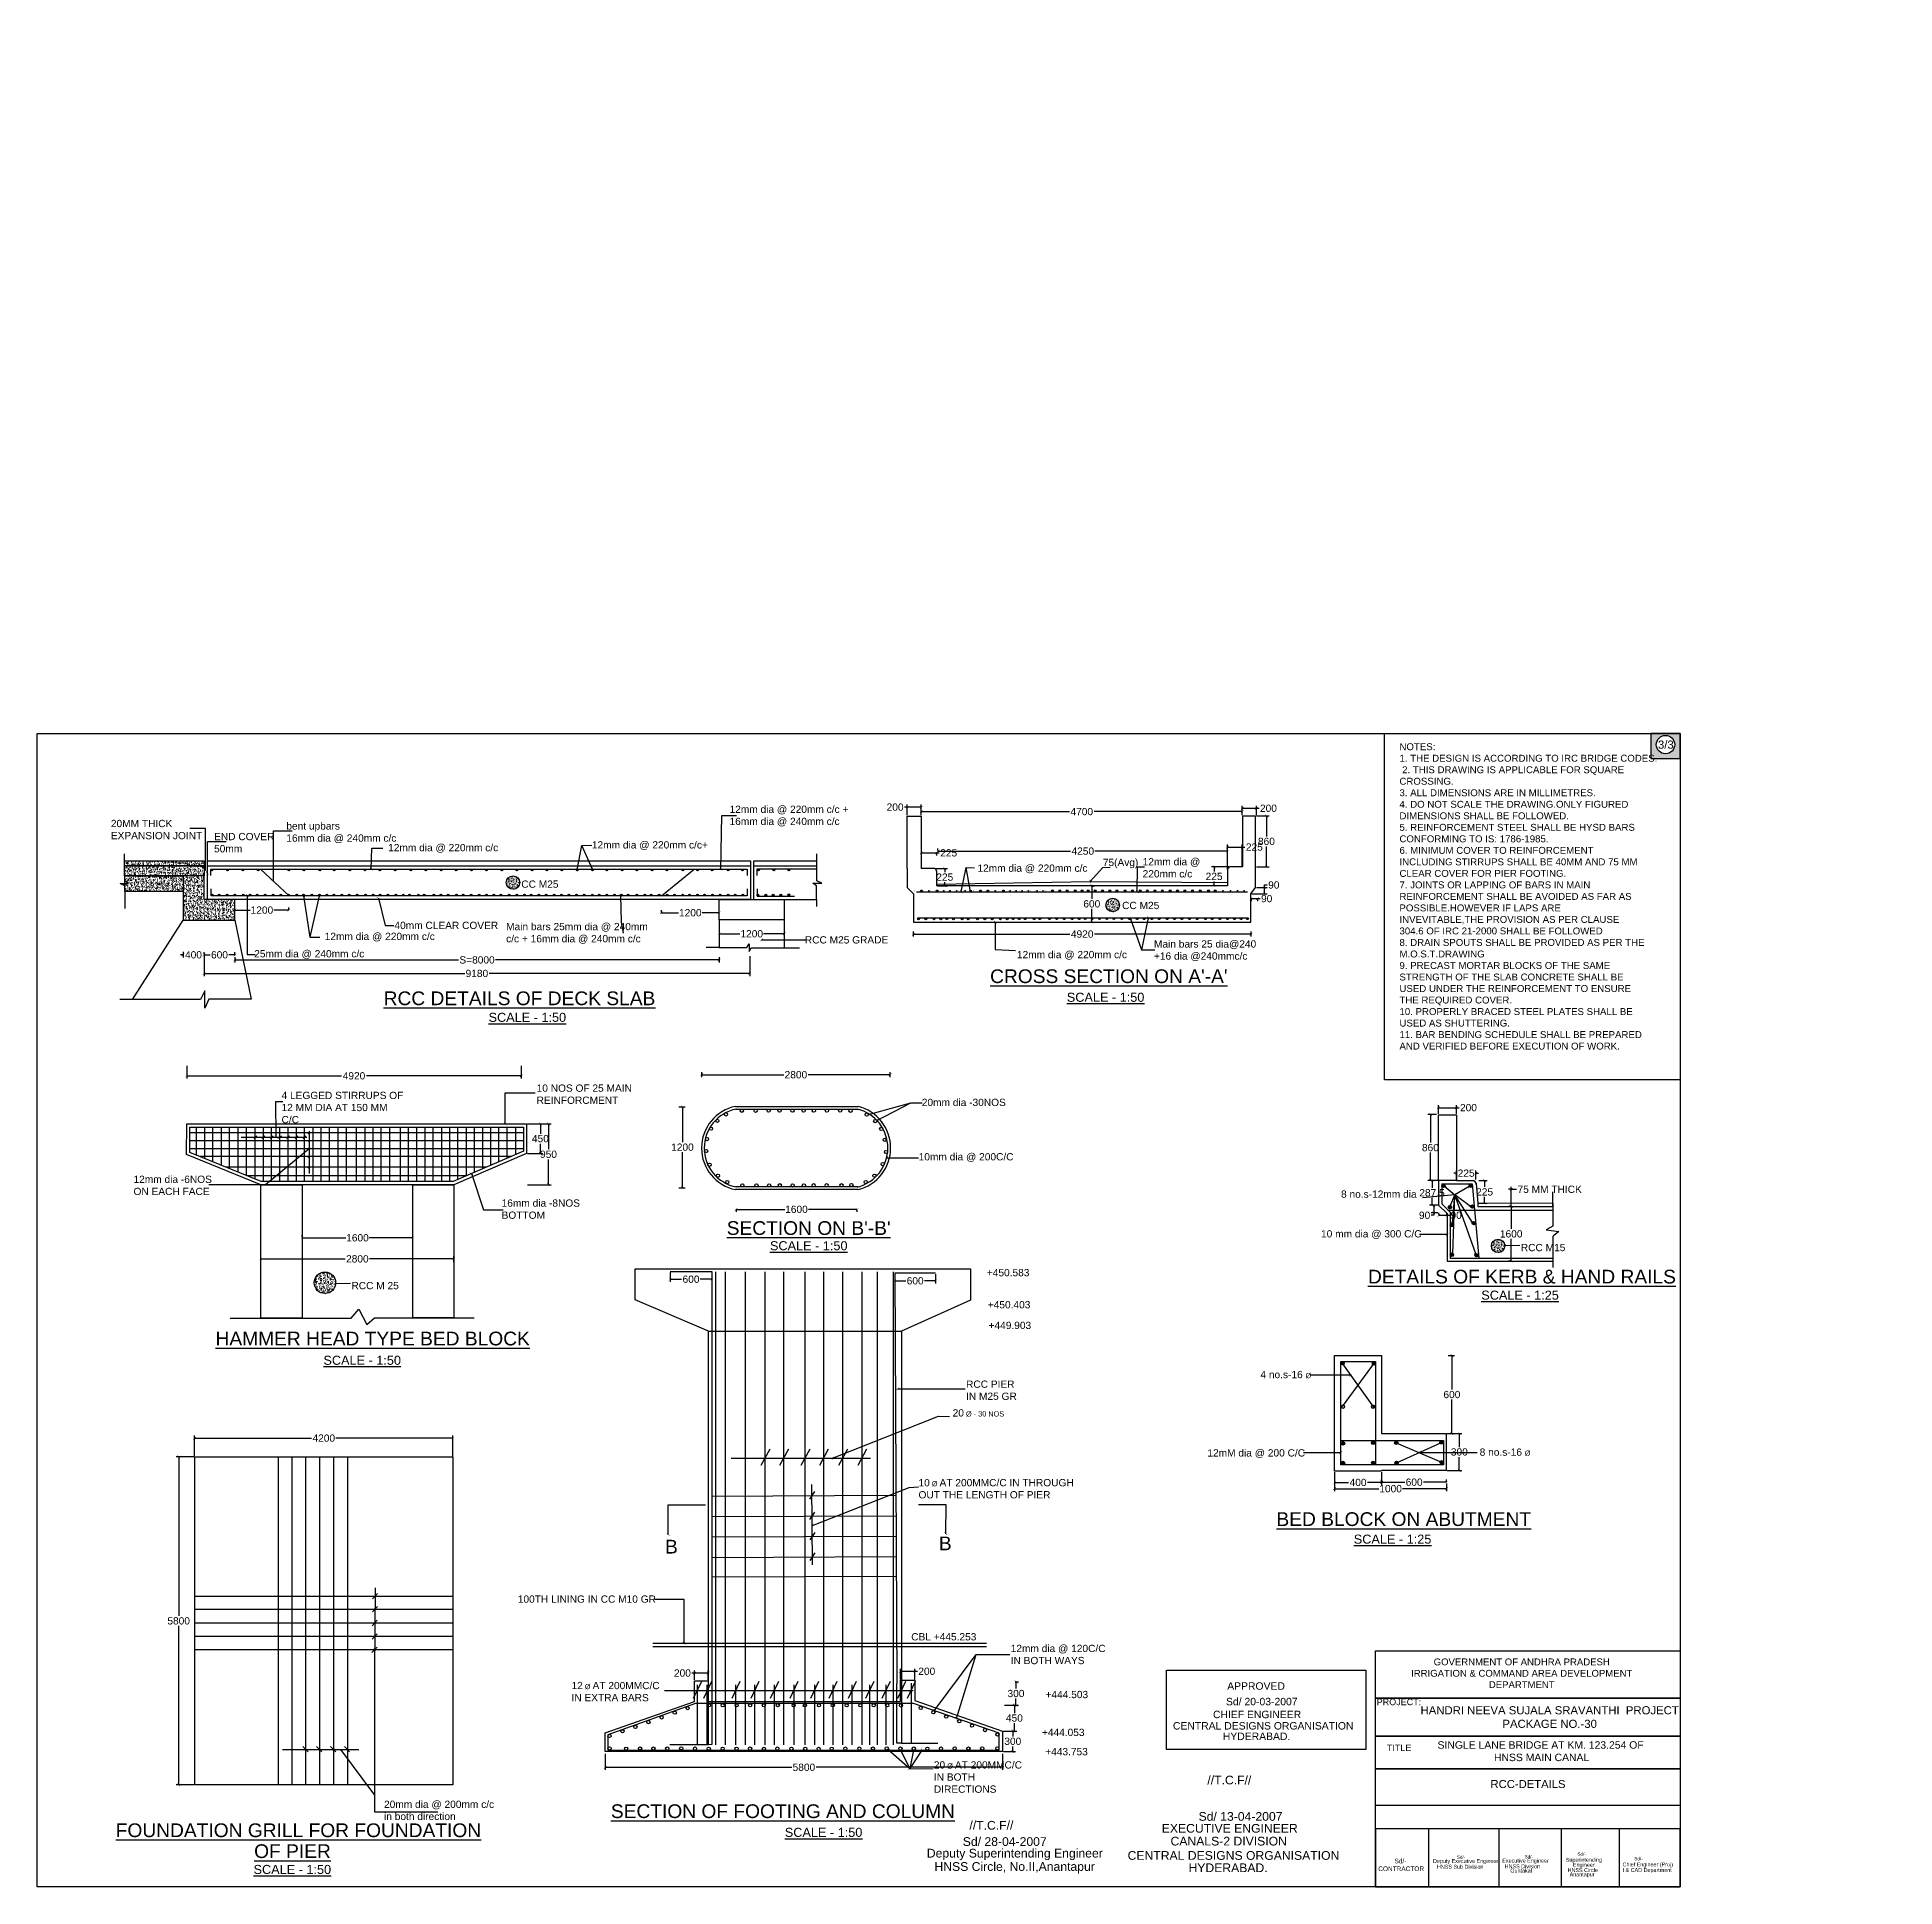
# Model space of a CAD drawing. Header units: inches. Extents: x 322 to 11487, y 352 to 10656.
# Drawn here: x 322.1 to 450, y 351.5 to 478.9 of the extents above; entities outside this region: 1.
import ezdxf

# ---------------------------------------------------------------- set-up
doc = ezdxf.new("R2010")
doc.units = ezdxf.units.IN
doc.header["$MEASUREMENT"] = 0
doc.linetypes.add('DASHDOT', pattern=[1, 0.5, -0.25, 0, -0.25])
doc.linetypes.add('HIDDEN', pattern=[9.525, 6.35, -3.175])
for name, color, linetype in [('DIMENSION', 255, 'Continuous'), ('DRAWING', 7, 'Continuous'), ('HATCH', 7, 'Continuous'), ('TEXT', 255, 'Continuous')]:
    doc.layers.add(name, color=color, linetype=linetype)
doc.styles.get("Standard").update_dxf_attribs({"font": 'arial.ttf'})
doc.dimstyles.new('dig', dxfattribs={"dimtxt": 0.3125, "dimasz": 0.18, "dimexe": 0.18, "dimexo": 0.0625, "dimgap": 0.09, "dimtad": 0, "dimtih": 1, "dimtoh": 1, "dimdec": 4, "dimzin": 0, "dimdsep": 46, "dimtxsty": 'Standard', "dimblk": 'ARCHTICK', "dimcen": 0.09, "dimadec": 0, "dimazin": 0, "dimtfac": 1, "dimtdec": 4, "dimtofl": 0, "dimtmove": 0, "dimatfit": 3, "dimldrblk": 'ARCHTICK', "dimfxl": 1, "dimtolj": 1, "dimtzin": 0, "dimarcsym": 0})
picture_1 = doc.add_image_def('image1.jpg', size_in_pixel=(6644, 4788))
pattern_1 = [(50, (0, 0), (7.172601826e-05, -6.275213498e-06), [7.5e-06, -8.25e-05]), (355, (0, 0), (-1.3875133361e-05, 7.521921337e-05), [6e-06, -6.6e-05]), (100.45144446, (5.98e-06, -5.2e-07), (5.7850884673e-05, 6.8943999097e-05), [6.3740192e-06, -7.01142112e-05]), (46.1842, (0, 2e-05), (0.000106724133067, -1.6551928079e-05), [1.125e-05, -0.00012375]), (96.63563549, (8.89e-06, 1.862e-05), (9.3466194567e-05, 9.7411860077e-05), [9.5610342e-06, -0.000105171376]), (351.18416399, (0, 2e-05), (9.3466194505e-05, 9.7411860027e-05), [9e-06, -9.90000001e-05]), (21, (1e-05, 1.5e-05), (5.9690705212e-05, -4.02618890665e-05), [7.5e-06, -8.25e-05]), (326, (1e-05, 1.5e-05), (2.4331533192e-05, 7.2515004505e-05), [6e-06, -6.6e-05]), (71.45144474, (1.4974e-05, 1.1645e-05), (8.4022237673e-05, 3.2253115281e-05), [6.374019e-06, -7.01142112e-05]), (37.5, (0, 0), (1.2159855317e-06, 3.32893853831e-05), [0, -6.52e-05, 0, -6.7e-05, 0, -6.625e-05]), (7.5, (0, 0), (2.63069537442e-05, 3.94411711882e-05), [0, -3.82e-05, 0, -6.37e-05, 0, -2.525e-05]), (327.5, (-2.23e-05, 0), (5.33822436172e-05, -2.2554871734e-06), [0, -2.5e-05, 0, -7.8e-05, 0, -0.0001035]), (317.5, (-3.23e-05, 0), (5.83186169342e-05, 1.00104982332e-05), [0, -3.25e-05, 0, -5.18e-05, 0, -7.35e-05])]
pattern_2 = [(50, (0, 0), (0.35863009, -0.03137607), [0.0375, -0.4125]), (355, (0, 0), (-0.06937567, 0.37609607), [0.03, -0.33]), (100.451444, (0.0299, -0.0026), (0.28925442, 0.34472), [0.0318701, -0.35057106]), (46.1842, (0, 0.1), (0.53362067, -0.08275964), [0.05625, -0.61875]), (96.63564, (0.04447, 0.0931), (0.46733097, 0.4870593), [0.04780517, -0.5258569]), (351.18416, (0, 0.1), (0.467331, 0.4870593), [0.045, -0.495]), (21, (0.05, 0.075), (0.29845353, -0.20130945), [0.0375, -0.4125]), (326, (0.05, 0.075), (0.12165767, 0.36257502), [0.03, -0.33]), (71.451445, (0.07487, 0.05822), (0.42011119, 0.16126558), [0.0318701, -0.35057106]), (37.5, (0, 0), (0.006079928, 0.166446927), [0, -0.326, 0, -0.335, 0, -0.33125]), (7.5, (0, 0), (0.13153477, 0.197205856), [0, -0.191, 0, -0.3185, 0, -0.12625]), (327.5, (-0.1115, 0), (0.266911218, -0.011277436), [0, -0.125, 0, -0.39, 0, -0.5175]), (317.5, (-0.1615, 0), (0.29159308, 0.05005249), [0, -0.1625, 0, -0.259, 0, -0.3675])]
pattern_3 = [(50, (-3682.38783, -2310.89719), (0.1191491726, -0.010424202), [0.0124587816, -0.1370465973]), (355, (-3682.38783, -2310.89719), (-0.0230489674, 0.1249519666), [0.0099670253, -0.109637278]), (100.4514, (-3682.3779, -2310.89806), (0.0961002937, 0.1145276888), [0.0105883347, -0.1164716857]), (46.1842, (-3682.38783, -2310.86396), (0.177286975, -0.0274955366), [0.0186881724, -0.205569896]), (96.6356, (-3682.37305, -2310.86626), (0.1552634466, 0.161817624), [0.0158825026, -0.1747075006]), (351.1842, (-3682.38783, -2310.86396), (0.15526332, 0.161817745), [0.014950538, -0.164455917]), (21, (-3682.37121, -2310.87227), (0.0991564611, -0.0668818776), [0.0124587816, -0.1370465973]), (326, (-3682.37121, -2310.87227), (0.0404188343, 0.1204598136), [0.0099670253, -0.109637278]), (71.4514, (-3682.36295, -2310.87784), (0.139575336, 0.0535778268), [0.0105883347, -0.1164716857]), (37.5, (-3682.387826, -2310.89719), (0.00201995975, 0.0552993575), [0, -0.1083083412, 0, -0.1112984487, 0, -0.1100525706]), (7.5, (-3682.387826, -2310.89719), (0.0437003454, 0.0655185249), [0, -0.0634567275, 0, -0.1058165848, 0, -0.0419445646]), (327.5, (-3682.42487, -2310.89719), (0.08867702843, -0.0037467496), [0, -0.0415292719, 0, -0.1295713284, 0, -0.1719311857]), (317.5, (-3682.44148, -2310.89719), (0.096877188, 0.0166291481), [0, -0.0539880535, 0, -0.0860486514, 0, -0.1220960594])]

msp = doc.modelspace()

# ---------------------------------------------------------------- texts
at = {"layer": 'DIMENSION', "ltscale": 0.02}
for s, height, p in [("%%USECTION ON B'-B'", 0.945, (369.54723, 396.42236)), ('%%USCALE - 1:50', 0.625, (372.52523, 395.36428)), ('%%UDETAILS OF KERB & HAND RAILS', 0.945, (413.69195, 393.07772)), ('%%USCALE - 1:25', 0.625, (421.49392, 391.96251)), ('%%UBED BLOCK ON ABUTMENT', 0.945, (407.39054, 376.3833)), ('B', 0.945, (365.30334, 374.48991)), ('B', 0.945, (384.15325, 374.7122)), ('%%USCALE - 1:25', 0.625, (412.71668, 375.16506))]:
    msp.add_text(s, height=height, dxfattribs=at).set_placement(p)
at = {"layer": 'DIMENSION', "insert": (449.96203, 478.8763), "char_height": 0.2, "width": 4.8879152, "attachment_point": 1}
msp.add_mtext('\\P ', dxfattribs=at)
at = {"layer": 'DIMENSION', "ltscale": 0.02, "char_height": 0.5, "attachment_point": 1}
for s, insert, width in [('12mm dia @ 220mm c/c + 16mm dia @ 240mm c/c', (369.74191, 425.97188), 9.4083714), ('20MM THICK EXPANSION JOINT', (327.15289, 424.99468), 6.2785334), ('bent upbars                       16mm dia @ 240mm c/c', (339.23145, 424.82489), 8.2664222), ('END COVER 50mm', (334.25733, 424.09461), 4.2570327), ('12mm dia @ 220mm c/c', (346.2388, 423.33546), 8.2664222), ('12mm dia @ 220mm c/c+\\P', (360.26454, 423.52344), 8.2664222), ('75(Avg)', (395.43932, 422.31531), 2.4255321), ('12mm dia @ 220mm c/c', (398.17891, 422.36327), 5.745718), ('CC M25', (355.40719, 420.8205), 9.4083714), ('12mm dia @ 220mm c/c', (386.80634, 421.921), 7.6666595), ('CC M25{\\H0.7219x; }', (396.76428, 419.35045), 2.5039768), ('12mm dia @ 220mm c/c', (341.87271, 417.22201), 8.2664222), ('40mm CLEAR COVER', (346.67334, 417.98154), 7.138015), ('Main bars 25mm dia @ 240mm c/c + 16mm dia @ 240mm c/c', (354.36186, 417.89886), 10.0967054), ('RCC M25 GRADE', (374.92384, 416.98329), 5.7116849), ('25mm dia @ 240mm c/c', (337.02117, 416.02666), 8.2664222), ('12mm dia @ 220mm c/c', (389.52572, 415.97124), 7.6666595), ('Main bars 25 dia@240\\P+16 dia @240mmc/c', (398.96049, 416.70393), 7.5015067), ('10 NOS OF 25 MAIN REINFORCMENT', (356.46121, 406.77797), 7.4229402), ('4 LEGGED STIRRUPS OF 12 MM DIA AT 150 MM C/C', (338.90166, 406.27647), 8.6381632), ('20mm dia -30NOS', (382.97726, 405.79312), 5.7526126), ('10mm dia @ 200C/C', (382.76094, 402.05176), 6.5445921), ('12mm dia -6NOS ON EACH FACE', (328.71119, 400.4995), 5.7526126), ('8 no.s-12mm dia', (411.83858, 399.48079), 5.1775784), ('16mm dia -8NOS BOTTOM', (354.05218, 398.86473), 5.7526126), ('10 mm dia @ 300 C/C', (410.4616, 396.74785), 7.0267098), ('RCC M15', (424.2138, 395.80259), 5.7526126), ('+450.583', (387.45366, 394.07726), 3.3849522), ('RCC M 25', (343.71213, 393.18266), 5.7526126), ('+450.403', (387.51966, 391.86665), 3.3849522), ('+449.903', (387.5732, 390.44577), 3.3849522), ('RCC PIER IN M25 GR', (386.0219, 386.39821), 3.8600994), ('4 no.s-16 {\\H0.7219x;Ø }', (406.28712, 387.05993), 6.8551263), ('20{\\H0.7219x; Ø - 30 NOS}', (385.0995, 384.42082), 6.8551263), ('12mM dia @ 200 C/C', (402.63578, 381.66718), 6.8551263), ('8 no.s-16 {\\H0.7219x;Ø }', (421.38173, 381.71968), 6.8551263), ('10{\\H0.7219x; Ø }AT 200MMC/C IN THROUGH OUT THE LENGTH OF PIER', (382.75134, 379.61662), 10.7394397), ('100TH LINING IN CC M10 GR', (355.16625, 371.60246), 9.7112947), ('CBL +445.253', (382.24865, 369.00671), 7.4320954), ('12mm dia @ 120C/C IN BOTH WAYS', (389.09668, 368.20536), 6.6594682), ('12{\\H0.7219x; Ø }AT 200MMC/C IN EXTRA BARS', (358.86412, 365.65087), 6.8551263), ('+444.503', (391.49414, 365.03137), 2.9043861), ('+444.053', (391.24727, 362.42699), 2.9043861), ('+443.753', (391.47571, 361.09997), 2.9043861), ('20{\\H0.7219x; Ø }AT 200MMC/C IN BOTH DIRECTIONS', (383.80797, 360.18601), 6.8551263), ('20mm dia @ 200mm c/c in both direction', (345.95782, 357.4746), 7.5898908)]:
    msp.add_mtext(s, dxfattribs=dict(at, insert=insert, width=width))
at = {"layer": 'TEXT'}
for s, height, p in [('3/3', 0.559786, (433.65367, 429.89391)), ("%%UCROSS SECTION ON A'-A'", 0.945, (387.67889, 413.75767)), ('%%URCC DETAILS OF DECK SLAB', 0.945, (345.93049, 412.23733)), ('%%USCALE - 1:50', 0.625, (392.96002, 412.46957)), ('%%USCALE - 1:50', 0.625, (353.15328, 411.0884)), ('%%UHAMMER HEAD TYPE BED BLOCK', 0.945, (334.35771, 388.81664)), ('%%USCALE - 1:50', 0.625, (341.78489, 387.4791)), ('Sd/ 20-03-2007', 0.5116594, (403.91758, 364.04234)), (' APPROVED', 0.511659, (403.80376, 365.11142)), ('CHIEF ENGINEER', 0.5116594, (403.02135, 363.1542)), ('CENTRAL DESIGNS ORGANISATION', 0.5116594, (400.26374, 362.37302)), ('HYDERABAD.', 0.511659, (403.69992, 361.6492)), ('SINGLE LANE BRIDGE AT KM. 123.254 OF', 0.5120396, (418.48107, 361.05385)), ('//T.C.F//', 0.6, (402.63543, 358.59614)), ('%%USECTION OF FOOTING AND COLUMN', 0.945, (361.57218, 356.27729)), ('%%UFOUNDATION GRILL FOR FOUNDATION', 0.945, (327.48667, 354.96466)), ('%%USCALE - 1:50', 0.625, (373.54644, 354.981)), ('//T.C.F//', 0.6, (386.25445, 355.47897)), ('EXECUTIVE ENGINEER', 0.6, (399.49641, 355.27102)), ('Sd/ 13-04-2007', 0.6, (402.02946, 356.09131)), ('%%UOF PIER', 0.945, (337.01535, 353.52687)), ('Sd/ 28-04-2007', 0.6, (385.79853, 354.35934)), ('CANALS-2 DIVISION', 0.6, (400.1004, 354.38898)), ('%%USCALE - 1:50', 0.625, (336.97485, 352.4264)), ('Deputy Superintending Engineer', 0.6, (383.32277, 353.56053)), ('HNSS Circle, No.II,Anantapur', 0.6, (383.84909, 352.64129)), ('CENTRAL DESIGNS ORGANISATION', 0.6, (397.14543, 353.4033)), ('HYDERABAD.', 0.6, (401.3375, 352.5545)), ('Deputy Executive Engineer', 0.2659946, (418.17207, 353.18795)), ('HNSS Sub Division', 0.2659946, (418.43983, 352.79692)), ('Sd/-', 0.226831, (419.80647, 353.48229)), (' Executive Engineer', 0.2659946, (422.83537, 353.2116)), ('HNSS Division', 0.2659946, (423.10313, 352.82057)), ('Sd/-', 0.226831, (424.46977, 353.50594)), ('Superintending ', 0.2659946, (427.30654, 353.27064)), ('Sd/-', 0.226831, (428.11304, 353.69112)), ('Chief Engineer (Proj)', 0.2659946, (431.21908, 352.94895)), ('Sd/-', 0.226831, (432.02557, 353.36943)), ('Guntakal', 0.265995, (423.49096, 352.52458)), ('HNSS Circle', 0.2659946, (427.43429, 352.56345)), ('Anantapur', 0.265995, (427.57521, 352.26745)), ('I & CAD Department', 0.2659946, (431.21916, 352.56762))]:
    msp.add_text(s, height=height, dxfattribs=at).set_placement(p)
for s, insert, char_height, width, attachment_point in [('NOTES: \\P1. THE DESIGN IS ACCORDING TO IRC BRIDGE CODES.\\P 2. THIS DRAWING IS APPLICABLE FOR SQUARE CROSSING. \\P3. ALL DIMENSIONS ARE IN MILLIMETRES. \\P4. DO NOT SCALE THE DRAWING.ONLY FIGURED DIMENSIONS SHALL BE FOLLOWED. \\P5. REINFORCEMENT STEEL SHALL BE HYSD BARS CONFORMING TO IS: 1786-1985. \\P6. MINIMUM COVER TO REINFORCEMENT INCLUDING STIRRUPS SHALL BE 40MM AND 75 MM CLEAR COVER FOR PIER FOOTING. \\P7. JOINTS OR LAPPING OF BARS IN MAIN REINFORCEMENT SHALL BE AVOIDED AS FAR AS POSSIBLE.HOWEVER IF LAPS ARE INVEVITABLE,THE PROVISION AS PER CLAUSE 304.6 OF IRC 21-2000 SHALL BE FOLLOWED \\P8. DRAIN SPOUTS SHALL BE PROVIDED AS PER THE M.O.S.T.DRAWING \\P9. PRECAST MORTAR BLOCKS OF THE SAME STRENGTH OF THE SLAB CONCRETE SHALL BE USED UNDER THE REINFORCEMENT TO ENSURE THE REQUIRED COVER. \\P10. PROPERLY BRACED STEEL PLATES SHALL BE USED AS SHUTTERING. \\P11. BAR BENDING SCHEDULE SHALL BE PREPARED AND VERIFIED BEFORE EXECUTION OF WORK. ', (415.85992, 430.26748), 0.47552875, 16.9224214, 1), ('HANDRI NEEVA SUJALA SRAVANTHI  PROJECT\\PPACKAGE NO.-30', (426.19954, 363.97616), 0.5585887, 23.9395141, 2), (' HNSS MAIN CANAL', (422.16767, 360.70871), 0.5120396, 7.0681899, 1), ('Engineer', (427.8092, 353.1907), 0.265995, 1.5363093, 1)]:
    msp.add_mtext(s, dxfattribs=dict(at, insert=insert, char_height=char_height, width=width, attachment_point=attachment_point))
at = {"layer": 'TEXT', "color": 7}
for s, insert, char_height, width, attachment_point in [('GOVERNMENT OF ANDHRA PRADESH\\PIRRIGATION & COMMAND AREA DEVELOPMENT DEPARTMENT', (424.27776, 366.24369), 0.4706389, 18.0893535, 5), ('PROJECT:', (414.29239, 364.49073), 0.443324, 3.6030157, 1), ('TITLE', (414.99615, 361.33812), 0.443324, 3.6030157, 1), ('RCC-DETAILS ', (422.12814, 358.89716), 0.5541554, 6.2475099, 1), ('         Sd/-\\PCONTRACTOR', (414.39983, 353.05202), 0.3200344, 4.7646567, 4)]:
    msp.add_mtext(s, dxfattribs=dict(at, insert=insert, char_height=char_height, width=width, attachment_point=attachment_point))

# ---------------------------------------------------------------- blocks, each defined once
blk = doc.blocks.new('_ArchTick')
at = {"color": 0, "linetype": 'ByBlock', "const_width": 0.15}
blk.add_lwpolyline([(-0.5, -0.5), (0.5, 0.5)], dxfattribs=at)
blk = doc.blocks.new('*D9')
at = {"layer": 'Defpoints', "color": 0, "ltscale": 0.02, "transparency": 16777216}
for p in [(423.55, 398.37), (423.55, 398.37), (423.55, 394.61)]:
    blk.add_point(p, dxfattribs=at)
at = {"layer": 'DIMENSION', "color": 0, "lineweight": -2, "ltscale": 0.02, "transparency": 16777216}
for p, q in [((423.49, 398.37), (423.37, 398.37)), ((423.55, 398.37), (423.55, 396.84)), ((423.55, 394.61), (423.55, 396.15)), ((423.49, 394.61), (423.37, 394.61))]:
    blk.add_line(p, q, dxfattribs=at)
at = {"layer": 'DIMENSION', "color": 0, "lineweight": -2, "ltscale": 0.02, "transparency": 16777216, "xscale": 0.18, "yscale": 0.18, "zscale": 0.18}
for p, rotation in [((423.55, 398.37), 90), ((423.55, 394.61), 270)]:
    blk.add_blockref('_ArchTick', p, dxfattribs=dict(at, rotation=rotation))
at = {"layer": 'DIMENSION', "color": 0, "ltscale": 0.02, "transparency": 16777216, "insert": (423.55, 396.49), "char_height": 0.5, "attachment_point": 5}
blk.add_mtext('\\A1;1600', dxfattribs=at)
blk = doc.blocks.new('*D10')
at = {"layer": 'Defpoints', "color": 0, "ltscale": 0.02, "transparency": 16777216}
for p in [(423.55, 399.56), (423.55, 398.6), (423.55, 398.37)]:
    blk.add_point(p, dxfattribs=at)
at = {"layer": 'DIMENSION', "color": 0, "lineweight": -2, "ltscale": 0.02, "transparency": 16777216}
for p, q in [((423.55, 399.56), (423.37, 399.56)), ((423.55, 398.43), (423.55, 399.74)), ((423.55, 398.66), (423.55, 399.74)), ((423.55, 399.56), (423.91, 399.56))]:
    blk.add_line(p, q, dxfattribs=at)
at = {"layer": 'DIMENSION', "color": 0, "lineweight": -2, "ltscale": 0.02, "transparency": 16777216, "xscale": 0.18, "yscale": 0.18, "zscale": 0.18}
blk.add_blockref('_ArchTick', (423.55, 399.56), dxfattribs=at)
at = {"layer": 'DIMENSION', "color": 0, "lineweight": -2, "ltscale": 0.02, "transparency": 16777216, "xscale": 0.18, "yscale": 0.18, "zscale": 0.18, "rotation": 180}
blk.add_blockref('_ArchTick', (423.55, 399.56), dxfattribs=at)
at = {"layer": 'DIMENSION', "color": 0, "ltscale": 0.02, "transparency": 16777216, "insert": (426.2, 399.56), "char_height": 0.5, "attachment_point": 5}
blk.add_mtext('\\A1;75 MM THICK', dxfattribs=at)
blk = doc.blocks.new('*D24')
at = {"layer": 'Defpoints', "color": 0, "ltscale": 0.02, "transparency": 16777216}
for p in [(335.69, 418.77), (339.4, 418.78), (339.4, 418.77)]:
    blk.add_point(p, dxfattribs=at)
at = {"layer": 'DIMENSION', "color": 0, "lineweight": -2, "ltscale": 0.02, "transparency": 16777216}
for p, q in [((335.69, 418.83), (335.69, 418.96)), ((335.69, 418.78), (336.74, 418.78)), ((339.4, 418.78), (338.36, 418.78)), ((339.4, 418.83), (339.4, 418.96))]:
    blk.add_line(p, q, dxfattribs=at)
at = {"layer": 'DIMENSION', "color": 0, "lineweight": -2, "ltscale": 0.02, "transparency": 16777216, "xscale": 0.18, "yscale": 0.18, "zscale": 0.18, "rotation": 180}
blk.add_blockref('_ArchTick', (335.69, 418.78), dxfattribs=at)
at = {"layer": 'DIMENSION', "color": 0, "lineweight": -2, "ltscale": 0.02, "transparency": 16777216, "xscale": 0.18, "yscale": 0.18, "zscale": 0.18}
blk.add_blockref('_ArchTick', (339.4, 418.78), dxfattribs=at)
at = {"layer": 'DIMENSION', "color": 0, "ltscale": 0.02, "transparency": 16777216, "insert": (337.55, 418.78), "char_height": 0.5, "attachment_point": 5}
blk.add_mtext('\\A1;1200', dxfattribs=at)
blk = doc.blocks.new('*D25')
at = {"layer": 'Defpoints', "color": 0, "ltscale": 0.02, "transparency": 16777216}
for p in [(332.12, 415.98), (333.57, 415.88), (333.57, 415.7)]:
    blk.add_point(p, dxfattribs=at)
at = {"layer": 'DIMENSION', "color": 0, "lineweight": -2, "ltscale": 0.02, "transparency": 16777216}
for p, q in [((332.12, 415.7), (331.94, 415.7)), ((332.12, 415.92), (332.12, 415.52)), ((333.57, 415.81), (333.57, 415.52)), ((333.57, 415.7), (333.75, 415.7))]:
    blk.add_line(p, q, dxfattribs=at)
at = {"layer": 'DIMENSION', "color": 0, "lineweight": -2, "ltscale": 0.02, "transparency": 16777216, "xscale": 0.18, "yscale": 0.18, "zscale": 0.18}
blk.add_blockref('_ArchTick', (332.12, 415.7), dxfattribs=at)
at = {"layer": 'DIMENSION', "color": 0, "lineweight": -2, "ltscale": 0.02, "transparency": 16777216, "xscale": 0.18, "yscale": 0.18, "zscale": 0.18, "rotation": 180}
blk.add_blockref('_ArchTick', (333.57, 415.7), dxfattribs=at)
at = {"layer": 'DIMENSION', "color": 0, "ltscale": 0.02, "transparency": 16777216, "insert": (332.84, 415.7), "char_height": 0.5, "attachment_point": 5}
blk.add_mtext('\\A1;400', dxfattribs=at)
blk = doc.blocks.new('*D26')
at = {"layer": 'Defpoints', "color": 0, "ltscale": 0.02, "transparency": 16777216}
for p in [(333.57, 415.7), (333.57, 415.7), (335.69, 415.6)]:
    blk.add_point(p, dxfattribs=at)
at = {"layer": 'DIMENSION', "color": 0, "lineweight": -2, "ltscale": 0.02, "transparency": 16777216}
for p, q in [((333.57, 415.76), (333.57, 415.88)), ((333.57, 415.7), (333.99, 415.7)), ((335.69, 415.7), (335.27, 415.7)), ((335.69, 415.66), (335.69, 415.88))]:
    blk.add_line(p, q, dxfattribs=at)
at = {"layer": 'DIMENSION', "color": 0, "lineweight": -2, "ltscale": 0.02, "transparency": 16777216, "xscale": 0.18, "yscale": 0.18, "zscale": 0.18, "rotation": 180}
blk.add_blockref('_ArchTick', (333.57, 415.7), dxfattribs=at)
at = {"layer": 'DIMENSION', "color": 0, "lineweight": -2, "ltscale": 0.02, "transparency": 16777216, "xscale": 0.18, "yscale": 0.18, "zscale": 0.18}
blk.add_blockref('_ArchTick', (335.69, 415.7), dxfattribs=at)
at = {"layer": 'DIMENSION', "color": 0, "ltscale": 0.02, "transparency": 16777216, "insert": (334.63, 415.7), "char_height": 0.5, "attachment_point": 5}
blk.add_mtext('\\A1;600', dxfattribs=at)
blk = doc.blocks.new('*D27')
at = {"layer": 'Defpoints', "color": 0, "ltscale": 0.02, "transparency": 16777216}
for p in [(335.69, 415.6), (369.03, 415.6), (369.03, 415.35)]:
    blk.add_point(p, dxfattribs=at)
at = {"layer": 'DIMENSION', "color": 0, "lineweight": -2, "ltscale": 0.02, "transparency": 16777216}
for p, q in [((335.69, 415.54), (335.69, 415.17)), ((335.69, 415.35), (351.09, 415.35)), ((369.03, 415.35), (353.63, 415.35)), ((369.03, 415.54), (369.03, 415.17))]:
    blk.add_line(p, q, dxfattribs=at)
at = {"layer": 'DIMENSION', "color": 0, "lineweight": -2, "ltscale": 0.02, "transparency": 16777216, "xscale": 0.18, "yscale": 0.18, "zscale": 0.18, "rotation": 180}
blk.add_blockref('_ArchTick', (335.69, 415.35), dxfattribs=at)
at = {"layer": 'DIMENSION', "color": 0, "lineweight": -2, "ltscale": 0.02, "transparency": 16777216, "xscale": 0.18, "yscale": 0.18, "zscale": 0.18}
blk.add_blockref('_ArchTick', (369.03, 415.35), dxfattribs=at)
at = {"layer": 'DIMENSION', "color": 0, "ltscale": 0.02, "transparency": 16777216, "insert": (352.36, 415.35), "char_height": 0.5, "attachment_point": 5}
blk.add_mtext('\\A1;S=8000', dxfattribs=at)
blk = doc.blocks.new('*D28')
at = {"layer": 'Defpoints', "color": 0, "ltscale": 0.02, "transparency": 16777216}
for p in [(333.57, 415.67), (371.13, 415.67), (371.13, 414.42)]:
    blk.add_point(p, dxfattribs=at)
at = {"layer": 'DIMENSION', "color": 0, "lineweight": -2, "ltscale": 0.02, "transparency": 16777216}
for p, q in [((333.57, 415.6), (333.57, 414.24)), ((333.57, 414.42), (351.51, 414.42)), ((371.13, 414.42), (353.19, 414.42)), ((371.13, 415.6), (371.13, 414.24))]:
    blk.add_line(p, q, dxfattribs=at)
at = {"layer": 'DIMENSION', "color": 0, "lineweight": -2, "ltscale": 0.02, "transparency": 16777216, "xscale": 0.18, "yscale": 0.18, "zscale": 0.18, "rotation": 180}
blk.add_blockref('_ArchTick', (333.57, 414.42), dxfattribs=at)
at = {"layer": 'DIMENSION', "color": 0, "lineweight": -2, "ltscale": 0.02, "transparency": 16777216, "xscale": 0.18, "yscale": 0.18, "zscale": 0.18}
blk.add_blockref('_ArchTick', (371.13, 414.42), dxfattribs=at)
at = {"layer": 'DIMENSION', "color": 0, "ltscale": 0.02, "transparency": 16777216, "insert": (352.35, 414.42), "char_height": 0.5, "attachment_point": 5}
blk.add_mtext('\\A1;9180', dxfattribs=at)
blk = doc.blocks.new('*D29')
at = {"layer": 'Defpoints', "color": 0, "ltscale": 0.02, "transparency": 16777216}
for p in [(365.05, 418.6), (365.05, 418.55), (369.03, 418.55)]:
    blk.add_point(p, dxfattribs=at)
at = {"layer": 'DIMENSION', "color": 0, "lineweight": -2, "ltscale": 0.02, "transparency": 16777216}
for p, q in [((365.05, 418.61), (365.05, 418.78)), ((365.05, 418.6), (366.23, 418.6)), ((369.03, 418.6), (367.85, 418.6)), ((369.03, 418.61), (369.03, 418.78))]:
    blk.add_line(p, q, dxfattribs=at)
at = {"layer": 'DIMENSION', "color": 0, "lineweight": -2, "ltscale": 0.02, "transparency": 16777216, "xscale": 0.18, "yscale": 0.18, "zscale": 0.18, "rotation": 180}
blk.add_blockref('_ArchTick', (365.05, 418.6), dxfattribs=at)
at = {"layer": 'DIMENSION', "color": 0, "lineweight": -2, "ltscale": 0.02, "transparency": 16777216, "xscale": 0.18, "yscale": 0.18, "zscale": 0.18}
blk.add_blockref('_ArchTick', (369.03, 418.6), dxfattribs=at)
at = {"layer": 'DIMENSION', "color": 0, "ltscale": 0.02, "transparency": 16777216, "insert": (367.04, 418.6), "char_height": 0.5, "attachment_point": 5}
blk.add_mtext('\\A1;1200', dxfattribs=at)
blk = doc.blocks.new('*D30')
at = {"layer": 'Defpoints', "color": 0, "ltscale": 0.02, "transparency": 16777216}
for p in [(369.03, 417.16), (373.51, 417.16), (373.51, 417.15)]:
    blk.add_point(p, dxfattribs=at)
at = {"layer": 'DIMENSION', "color": 0, "lineweight": -2, "ltscale": 0.02, "transparency": 16777216}
for p, q in [((369.03, 417.15), (370.46, 417.15)), ((369.03, 417.09), (369.03, 416.97)), ((373.51, 417.15), (372.08, 417.15)), ((373.51, 417.09), (373.51, 416.97))]:
    blk.add_line(p, q, dxfattribs=at)
at = {"layer": 'DIMENSION', "color": 0, "lineweight": -2, "ltscale": 0.02, "transparency": 16777216, "xscale": 0.18, "yscale": 0.18, "zscale": 0.18, "rotation": 180}
blk.add_blockref('_ArchTick', (369.03, 417.15), dxfattribs=at)
at = {"layer": 'DIMENSION', "color": 0, "lineweight": -2, "ltscale": 0.02, "transparency": 16777216, "xscale": 0.18, "yscale": 0.18, "zscale": 0.18}
blk.add_blockref('_ArchTick', (373.51, 417.15), dxfattribs=at)
at = {"layer": 'DIMENSION', "color": 0, "ltscale": 0.02, "transparency": 16777216, "insert": (371.27, 417.15), "char_height": 0.5, "attachment_point": 5}
blk.add_mtext('\\A1;1200', dxfattribs=at)
blk = doc.blocks.new('*D31')
at = {"layer": 'Defpoints', "color": 0, "ltscale": 0.02, "transparency": 16777216}
for p in [(405.64, 417.13), (382.4, 416.9), (405.64, 416.9)]:
    blk.add_point(p, dxfattribs=at)
at = {"layer": 'DIMENSION', "color": 0, "lineweight": -2, "ltscale": 0.02, "transparency": 16777216}
for p, q in [((382.4, 416.96), (382.4, 417.31)), ((382.4, 417.13), (393.17, 417.13)), ((405.64, 417.13), (394.86, 417.13)), ((405.64, 416.96), (405.64, 417.31))]:
    blk.add_line(p, q, dxfattribs=at)
at = {"layer": 'DIMENSION', "color": 0, "lineweight": -2, "ltscale": 0.02, "transparency": 16777216, "xscale": 0.18, "yscale": 0.18, "zscale": 0.18, "rotation": 180}
blk.add_blockref('_ArchTick', (382.4, 417.13), dxfattribs=at)
at = {"layer": 'DIMENSION', "color": 0, "lineweight": -2, "ltscale": 0.02, "transparency": 16777216, "xscale": 0.18, "yscale": 0.18, "zscale": 0.18}
blk.add_blockref('_ArchTick', (405.64, 417.13), dxfattribs=at)
at = {"layer": 'DIMENSION', "color": 0, "ltscale": 0.02, "transparency": 16777216, "insert": (394.02, 417.13), "char_height": 0.5, "attachment_point": 5}
blk.add_mtext('\\A1;4920', dxfattribs=at)
blk = doc.blocks.new('*D32')
at = {"layer": 'Defpoints', "color": 0, "ltscale": 0.02, "transparency": 16777216}
for p in [(394.57, 420.46), (394.57, 417.96), (394.68, 417.96)]:
    blk.add_point(p, dxfattribs=at)
at = {"layer": 'DIMENSION', "color": 0, "lineweight": -2, "ltscale": 0.02, "transparency": 16777216}
for p, q in [((394.63, 420.46), (394.86, 420.46)), ((394.68, 420.46), (394.68, 419.55)), ((394.68, 417.96), (394.68, 418.86)), ((394.63, 417.96), (394.86, 417.96))]:
    blk.add_line(p, q, dxfattribs=at)
at = {"layer": 'DIMENSION', "color": 0, "lineweight": -2, "ltscale": 0.02, "transparency": 16777216, "xscale": 0.18, "yscale": 0.18, "zscale": 0.18}
for p, rotation in [((394.68, 420.46), 90), ((394.68, 417.96), 270)]:
    blk.add_blockref('_ArchTick', p, dxfattribs=dict(at, rotation=rotation))
at = {"layer": 'DIMENSION', "color": 0, "ltscale": 0.02, "transparency": 16777216, "insert": (394.68, 419.21), "char_height": 0.5, "attachment_point": 5}
blk.add_mtext('\\A1;600', dxfattribs=at)
blk = doc.blocks.new('*D33')
at = {"layer": 'Defpoints', "color": 0, "ltscale": 0.02, "transparency": 16777216}
for p in [(404.18, 421.75), (403.1, 420.46), (404.02, 420.46)]:
    blk.add_point(p, dxfattribs=at)
at = {"layer": 'DIMENSION', "color": 0, "lineweight": -2, "ltscale": 0.02, "transparency": 16777216}
for p, q in [((404.12, 421.75), (402.92, 421.75)), ((403.1, 421.75), (403.1, 421.45)), ((403.1, 420.46), (403.1, 420.76)), ((403.96, 420.46), (402.92, 420.46))]:
    blk.add_line(p, q, dxfattribs=at)
at = {"layer": 'DIMENSION', "color": 0, "lineweight": -2, "ltscale": 0.02, "transparency": 16777216, "xscale": 0.18, "yscale": 0.18, "zscale": 0.18}
for p, rotation in [((403.1, 421.75), 90), ((403.1, 420.46), 270)]:
    blk.add_blockref('_ArchTick', p, dxfattribs=dict(at, rotation=rotation))
at = {"layer": 'DIMENSION', "color": 0, "ltscale": 0.02, "transparency": 16777216, "insert": (403.1, 421.1), "char_height": 0.5, "attachment_point": 5}
blk.add_mtext('\\A1;225', dxfattribs=at)
blk = doc.blocks.new('*D34')
at = {"layer": 'Defpoints', "color": 0, "ltscale": 0.02, "transparency": 16777216}
for p in [(405.64, 419.61), (406.09, 419.61), (406.09, 419.57)]:
    blk.add_point(p, dxfattribs=at)
at = {"layer": 'DIMENSION', "color": 0, "lineweight": -2, "ltscale": 0.02, "transparency": 16777216}
for p, q in [((405.64, 419.57), (406.09, 419.57)), ((405.64, 419.55), (405.64, 419.39)), ((406.09, 419.57), (406.27, 419.57)), ((406.09, 419.55), (406.09, 419.39))]:
    blk.add_line(p, q, dxfattribs=at)
at = {"layer": 'DIMENSION', "color": 0, "lineweight": -2, "ltscale": 0.02, "transparency": 16777216, "xscale": 0.18, "yscale": 0.18, "zscale": 0.18, "rotation": 180}
blk.add_blockref('_ArchTick', (405.64, 419.57), dxfattribs=at)
at = {"layer": 'DIMENSION', "color": 0, "lineweight": -2, "ltscale": 0.02, "transparency": 16777216, "xscale": 0.18, "yscale": 0.18, "zscale": 0.18}
blk.add_blockref('_ArchTick', (406.09, 419.57), dxfattribs=at)
at = {"layer": 'DIMENSION', "color": 0, "ltscale": 0.02, "transparency": 16777216, "insert": (406.72, 419.57), "char_height": 0.5, "attachment_point": 5}
blk.add_mtext('\\A1;90', dxfattribs=at)
blk = doc.blocks.new('*D35')
at = {"layer": 'Defpoints', "color": 0, "ltscale": 0.02, "transparency": 16777216}
for p in [(405.64, 419.91), (405.95, 420.33), (406.58, 420.33)]:
    blk.add_point(p, dxfattribs=at)
at = {"layer": 'DIMENSION', "color": 0, "lineweight": -2, "ltscale": 0.02, "transparency": 16777216}
for p, q in [((405.7, 419.91), (406.76, 419.91)), ((406.02, 420.33), (406.76, 420.33)), ((406.58, 420.33), (406.58, 420.51)), ((406.58, 420.51), (406.76, 420.51)), ((406.58, 419.91), (406.58, 420.33))]:
    blk.add_line(p, q, dxfattribs=at)
at = {"layer": 'DIMENSION', "color": 0, "lineweight": -2, "ltscale": 0.02, "transparency": 16777216, "xscale": 0.18, "yscale": 0.18, "zscale": 0.18}
for p, rotation in [((406.58, 420.33), 90), ((406.58, 419.91), 270)]:
    blk.add_blockref('_ArchTick', p, dxfattribs=dict(at, rotation=rotation))
at = {"layer": 'DIMENSION', "color": 0, "ltscale": 0.02, "transparency": 16777216, "insert": (407.21, 420.51), "char_height": 0.5, "attachment_point": 5}
blk.add_mtext('\\A1;90', dxfattribs=at)
blk = doc.blocks.new('*D36')
at = {"layer": 'Defpoints', "color": 0, "ltscale": 0.02, "transparency": 16777216}
for p in [(405.95, 425.26), (405.95, 421.77), (406.7, 421.77)]:
    blk.add_point(p, dxfattribs=at)
at = {"layer": 'DIMENSION', "color": 0, "lineweight": -2, "ltscale": 0.02, "transparency": 16777216}
for p, q in [((406.02, 425.26), (406.88, 425.26)), ((406.7, 425.26), (406.7, 423.86)), ((406.7, 421.77), (406.7, 423.17)), ((406.02, 421.77), (406.88, 421.77))]:
    blk.add_line(p, q, dxfattribs=at)
at = {"layer": 'DIMENSION', "color": 0, "lineweight": -2, "ltscale": 0.02, "transparency": 16777216, "xscale": 0.18, "yscale": 0.18, "zscale": 0.18}
for p, rotation in [((406.7, 425.26), 90), ((406.7, 421.77), 270)]:
    blk.add_blockref('_ArchTick', p, dxfattribs=dict(at, rotation=rotation))
at = {"layer": 'DIMENSION', "color": 0, "ltscale": 0.02, "transparency": 16777216, "insert": (406.7, 423.51), "char_height": 0.5, "attachment_point": 5}
blk.add_mtext('\\A1;860', dxfattribs=at)
blk = doc.blocks.new('*D37')
at = {"layer": 'Defpoints', "color": 0, "ltscale": 0.02, "transparency": 16777216}
for p in [(405.04, 425.26), (406.02, 425.79), (406.02, 425.26)]:
    blk.add_point(p, dxfattribs=at)
at = {"layer": 'DIMENSION', "color": 0, "lineweight": -2, "ltscale": 0.02, "transparency": 16777216}
for p, q in [((405.04, 425.32), (405.04, 425.97)), ((406.02, 425.32), (406.02, 425.97)), ((405.04, 425.79), (406.02, 425.79)), ((406.02, 425.79), (406.2, 425.79))]:
    blk.add_line(p, q, dxfattribs=at)
at = {"layer": 'DIMENSION', "color": 0, "lineweight": -2, "ltscale": 0.02, "transparency": 16777216, "xscale": 0.18, "yscale": 0.18, "zscale": 0.18, "rotation": 180}
blk.add_blockref('_ArchTick', (405.04, 425.79), dxfattribs=at)
at = {"layer": 'DIMENSION', "color": 0, "lineweight": -2, "ltscale": 0.02, "transparency": 16777216, "xscale": 0.18, "yscale": 0.18, "zscale": 0.18}
blk.add_blockref('_ArchTick', (406.02, 425.79), dxfattribs=at)
at = {"layer": 'DIMENSION', "color": 0, "ltscale": 0.02, "transparency": 16777216, "insert": (406.84, 425.79), "char_height": 0.5, "attachment_point": 5}
blk.add_mtext('\\A1;200', dxfattribs=at)
blk = doc.blocks.new('*D38')
at = {"layer": 'Defpoints', "color": 0, "ltscale": 0.02, "transparency": 16777216}
for p in [(405.04, 423.12), (404.02, 421.52), (405.04, 421.77)]:
    blk.add_point(p, dxfattribs=at)
at = {"layer": 'DIMENSION', "color": 0, "lineweight": -2, "ltscale": 0.02, "transparency": 16777216}
for p, q in [((404.02, 421.58), (404.02, 423.3)), ((404.02, 423.12), (405.04, 423.12)), ((405.04, 421.83), (405.04, 423.3)), ((405.04, 423.12), (405.22, 423.12))]:
    blk.add_line(p, q, dxfattribs=at)
at = {"layer": 'DIMENSION', "color": 0, "lineweight": -2, "ltscale": 0.02, "transparency": 16777216, "xscale": 0.18, "yscale": 0.18, "zscale": 0.18, "rotation": 180}
blk.add_blockref('_ArchTick', (404.02, 423.12), dxfattribs=at)
at = {"layer": 'DIMENSION', "color": 0, "lineweight": -2, "ltscale": 0.02, "transparency": 16777216, "xscale": 0.18, "yscale": 0.18, "zscale": 0.18}
blk.add_blockref('_ArchTick', (405.04, 423.12), dxfattribs=at)
at = {"layer": 'DIMENSION', "color": 0, "ltscale": 0.02, "transparency": 16777216, "insert": (405.87, 423.12), "char_height": 0.5, "attachment_point": 5}
blk.add_mtext('\\A1;225', dxfattribs=at)
blk = doc.blocks.new('*D39')
at = {"layer": 'Defpoints', "color": 0, "ltscale": 0.02, "transparency": 16777216}
for p in [(383.87, 421.64), (384, 420.46), (384.56, 420.46)]:
    blk.add_point(p, dxfattribs=at)
at = {"layer": 'DIMENSION', "color": 0, "lineweight": -2, "ltscale": 0.02, "transparency": 16777216}
for p, q in [((383.94, 421.64), (384.74, 421.64)), ((384.56, 421.64), (384.56, 421.39)), ((384.06, 420.46), (384.74, 420.46)), ((384.56, 420.46), (384.56, 420.7))]:
    blk.add_line(p, q, dxfattribs=at)
at = {"layer": 'DIMENSION', "color": 0, "lineweight": -2, "ltscale": 0.02, "transparency": 16777216, "xscale": 0.18, "yscale": 0.18, "zscale": 0.18}
for p, rotation in [((384.56, 421.64), 90), ((384.56, 420.46), 270)]:
    blk.add_blockref('_ArchTick', p, dxfattribs=dict(at, rotation=rotation))
at = {"layer": 'DIMENSION', "color": 0, "ltscale": 0.02, "transparency": 16777216, "insert": (384.56, 421.05), "char_height": 0.5, "attachment_point": 5}
blk.add_mtext('\\A1;225', dxfattribs=at)
blk = doc.blocks.new('*D40')
at = {"layer": 'Defpoints', "color": 0, "ltscale": 0.02, "transparency": 16777216}
for p in [(382.94, 422.84), (384, 422.84), (384, 422.72)]:
    blk.add_point(p, dxfattribs=at)
at = {"layer": 'DIMENSION', "color": 0, "lineweight": -2, "ltscale": 0.02, "transparency": 16777216}
for p, q in [((382.94, 422.78), (382.94, 422.54)), ((382.94, 422.72), (384, 422.72)), ((384, 422.78), (384, 422.54)), ((384, 422.72), (384.18, 422.72))]:
    blk.add_line(p, q, dxfattribs=at)
at = {"layer": 'DIMENSION', "color": 0, "lineweight": -2, "ltscale": 0.02, "transparency": 16777216, "xscale": 0.18, "yscale": 0.18, "zscale": 0.18, "rotation": 180}
blk.add_blockref('_ArchTick', (382.94, 422.72), dxfattribs=at)
at = {"layer": 'DIMENSION', "color": 0, "lineweight": -2, "ltscale": 0.02, "transparency": 16777216, "xscale": 0.18, "yscale": 0.18, "zscale": 0.18}
blk.add_blockref('_ArchTick', (384, 422.72), dxfattribs=at)
at = {"layer": 'DIMENSION', "color": 0, "ltscale": 0.02, "transparency": 16777216, "insert": (384.83, 422.72), "char_height": 0.5, "attachment_point": 5}
blk.add_mtext('\\A1;225', dxfattribs=at)
blk = doc.blocks.new('*D41')
at = {"layer": 'Defpoints', "color": 0, "ltscale": 0.02, "transparency": 16777216}
for p in [(384.09, 422.81), (404.02, 422.84), (404.02, 422.81)]:
    blk.add_point(p, dxfattribs=at)
at = {"layer": 'DIMENSION', "color": 0, "lineweight": -2, "ltscale": 0.02, "transparency": 16777216}
for p, q in [((384.09, 422.88), (384.09, 423.02)), ((384.09, 422.84), (393.21, 422.84)), ((404.02, 422.84), (394.9, 422.84)), ((404.02, 422.88), (404.02, 423.02))]:
    blk.add_line(p, q, dxfattribs=at)
at = {"layer": 'DIMENSION', "color": 0, "lineweight": -2, "ltscale": 0.02, "transparency": 16777216, "xscale": 0.18, "yscale": 0.18, "zscale": 0.18, "rotation": 180}
blk.add_blockref('_ArchTick', (384.09, 422.84), dxfattribs=at)
at = {"layer": 'DIMENSION', "color": 0, "lineweight": -2, "ltscale": 0.02, "transparency": 16777216, "xscale": 0.18, "yscale": 0.18, "zscale": 0.18}
blk.add_blockref('_ArchTick', (404.02, 422.84), dxfattribs=at)
at = {"layer": 'DIMENSION', "color": 0, "ltscale": 0.02, "transparency": 16777216, "insert": (394.06, 422.84), "char_height": 0.5, "attachment_point": 5}
blk.add_mtext('\\A1;4250', dxfattribs=at)
blk = doc.blocks.new('*D42')
at = {"layer": 'Defpoints', "color": 0, "ltscale": 0.02, "transparency": 16777216}
for p in [(381.97, 425.87), (381.97, 425.26), (382.94, 425.26)]:
    blk.add_point(p, dxfattribs=at)
at = {"layer": 'DIMENSION', "color": 0, "lineweight": -2, "ltscale": 0.02, "transparency": 16777216}
for p, q in [((381.97, 425.87), (381.79, 425.87)), ((381.97, 425.32), (381.97, 426.05)), ((382.94, 425.87), (381.97, 425.87)), ((382.94, 425.32), (382.94, 426.05))]:
    blk.add_line(p, q, dxfattribs=at)
at = {"layer": 'DIMENSION', "color": 0, "lineweight": -2, "ltscale": 0.02, "transparency": 16777216, "xscale": 0.18, "yscale": 0.18, "zscale": 0.18, "rotation": 180}
blk.add_blockref('_ArchTick', (381.97, 425.87), dxfattribs=at)
at = {"layer": 'DIMENSION', "color": 0, "lineweight": -2, "ltscale": 0.02, "transparency": 16777216, "xscale": 0.18, "yscale": 0.18, "zscale": 0.18}
blk.add_blockref('_ArchTick', (382.94, 425.87), dxfattribs=at)
at = {"layer": 'DIMENSION', "color": 0, "ltscale": 0.02, "transparency": 16777216, "insert": (381.14, 425.87), "char_height": 0.5, "attachment_point": 5}
blk.add_mtext('\\A1;200', dxfattribs=at)
blk = doc.blocks.new('*D43')
at = {"layer": 'Defpoints', "color": 0, "ltscale": 0.02, "transparency": 16777216}
for p in [(382.94, 425.26), (405.04, 425.56), (405.04, 425.32)]:
    blk.add_point(p, dxfattribs=at)
at = {"layer": 'DIMENSION', "color": 0, "lineweight": -2, "ltscale": 0.02, "transparency": 16777216}
for p, q in [((382.94, 425.32), (382.94, 425.74)), ((382.94, 425.56), (393.14, 425.56)), ((405.04, 425.56), (394.84, 425.56)), ((405.04, 425.38), (405.04, 425.74))]:
    blk.add_line(p, q, dxfattribs=at)
at = {"layer": 'DIMENSION', "color": 0, "lineweight": -2, "ltscale": 0.02, "transparency": 16777216, "xscale": 0.18, "yscale": 0.18, "zscale": 0.18, "rotation": 180}
blk.add_blockref('_ArchTick', (382.94, 425.56), dxfattribs=at)
at = {"layer": 'DIMENSION', "color": 0, "lineweight": -2, "ltscale": 0.02, "transparency": 16777216, "xscale": 0.18, "yscale": 0.18, "zscale": 0.18}
blk.add_blockref('_ArchTick', (405.04, 425.56), dxfattribs=at)
at = {"layer": 'DIMENSION', "color": 0, "ltscale": 0.02, "transparency": 16777216, "insert": (393.99, 425.56), "char_height": 0.5, "attachment_point": 5}
blk.add_mtext('\\A1;4700', dxfattribs=at)
blk = doc.blocks.new('*D44')
at = {"layer": 'Defpoints', "color": 0, "ltscale": 0.02, "transparency": 16777216}
for p in [(367.83, 407.22), (380.8, 407.45), (380.8, 407.22)]:
    blk.add_point(p, dxfattribs=at)
at = {"layer": 'DIMENSION', "color": 0, "lineweight": -2, "ltscale": 0.02, "transparency": 16777216}
for p, q in [((367.83, 407.28), (367.83, 407.63)), ((367.83, 407.45), (373.47, 407.45)), ((380.8, 407.45), (375.15, 407.45)), ((380.8, 407.28), (380.8, 407.63))]:
    blk.add_line(p, q, dxfattribs=at)
at = {"layer": 'DIMENSION', "color": 0, "lineweight": -2, "ltscale": 0.02, "transparency": 16777216, "xscale": 0.18, "yscale": 0.18, "zscale": 0.18, "rotation": 180}
blk.add_blockref('_ArchTick', (367.83, 407.45), dxfattribs=at)
at = {"layer": 'DIMENSION', "color": 0, "lineweight": -2, "ltscale": 0.02, "transparency": 16777216, "xscale": 0.18, "yscale": 0.18, "zscale": 0.18}
blk.add_blockref('_ArchTick', (380.8, 407.45), dxfattribs=at)
at = {"layer": 'DIMENSION', "color": 0, "ltscale": 0.02, "transparency": 16777216, "insert": (374.31, 407.45), "char_height": 0.5, "attachment_point": 5}
blk.add_mtext('\\A1;2800', dxfattribs=at)
blk = doc.blocks.new('*D45')
at = {"layer": 'Defpoints', "color": 0, "ltscale": 0.02, "transparency": 16777216}
for p in [(366.18, 405.24), (366.18, 399.67), (366.5, 399.67)]:
    blk.add_point(p, dxfattribs=at)
at = {"layer": 'DIMENSION', "color": 0, "lineweight": -2, "ltscale": 0.02, "transparency": 16777216}
for p, q in [((366.24, 405.24), (366.68, 405.24)), ((366.5, 405.24), (366.5, 402.8)), ((366.5, 399.67), (366.5, 402.11)), ((366.24, 399.67), (366.68, 399.67))]:
    blk.add_line(p, q, dxfattribs=at)
at = {"layer": 'DIMENSION', "color": 0, "lineweight": -2, "ltscale": 0.02, "transparency": 16777216, "xscale": 0.18, "yscale": 0.18, "zscale": 0.18}
for p, rotation in [((366.5, 405.24), 90), ((366.5, 399.67), 270)]:
    blk.add_blockref('_ArchTick', p, dxfattribs=dict(at, rotation=rotation))
at = {"layer": 'DIMENSION', "color": 0, "ltscale": 0.02, "transparency": 16777216, "insert": (366.5, 402.46), "char_height": 0.5, "attachment_point": 5}
blk.add_mtext('\\A1;1200', dxfattribs=at)
blk = doc.blocks.new('*D46')
at = {"layer": 'Defpoints', "color": 0, "ltscale": 0.02, "transparency": 16777216}
for p in [(370.19, 398.2), (378.51, 398.2), (378.51, 398.18)]:
    blk.add_point(p, dxfattribs=at)
at = {"layer": 'DIMENSION', "color": 0, "lineweight": -2, "ltscale": 0.02, "transparency": 16777216}
for p, q in [((370.19, 398.18), (373.54, 398.18)), ((370.19, 398.14), (370.19, 398)), ((378.51, 398.18), (375.17, 398.18)), ((378.51, 398.14), (378.51, 398))]:
    blk.add_line(p, q, dxfattribs=at)
at = {"layer": 'DIMENSION', "color": 0, "lineweight": -2, "ltscale": 0.02, "transparency": 16777216, "xscale": 0.18, "yscale": 0.18, "zscale": 0.18, "rotation": 180}
blk.add_blockref('_ArchTick', (370.19, 398.18), dxfattribs=at)
at = {"layer": 'DIMENSION', "color": 0, "lineweight": -2, "ltscale": 0.02, "transparency": 16777216, "xscale": 0.18, "yscale": 0.18, "zscale": 0.18}
blk.add_blockref('_ArchTick', (378.51, 398.18), dxfattribs=at)
at = {"layer": 'DIMENSION', "color": 0, "ltscale": 0.02, "transparency": 16777216, "insert": (374.35, 398.18), "char_height": 0.5, "attachment_point": 5}
blk.add_mtext('\\A1;1600', dxfattribs=at)
blk = doc.blocks.new('*D47')
at = {"layer": 'Defpoints', "color": 0, "ltscale": 0.02, "transparency": 16777216}
for p in [(355.77, 404.06), (355.77, 402.03), (356.72, 402.03)]:
    blk.add_point(p, dxfattribs=at)
at = {"layer": 'DIMENSION', "color": 0, "lineweight": -2, "ltscale": 0.02, "transparency": 16777216}
for p, q in [((355.83, 404.06), (356.9, 404.06)), ((356.72, 404.06), (356.72, 403.39)), ((355.83, 402.03), (356.9, 402.03)), ((356.72, 402.03), (356.72, 402.7))]:
    blk.add_line(p, q, dxfattribs=at)
at = {"layer": 'DIMENSION', "color": 0, "lineweight": -2, "ltscale": 0.02, "transparency": 16777216, "xscale": 0.18, "yscale": 0.18, "zscale": 0.18}
for p, rotation in [((356.72, 404.06), 90), ((356.72, 402.03), 270)]:
    blk.add_blockref('_ArchTick', p, dxfattribs=dict(at, rotation=rotation))
at = {"layer": 'DIMENSION', "color": 0, "ltscale": 0.02, "transparency": 16777216, "insert": (356.72, 403.05), "char_height": 0.5, "attachment_point": 5}
blk.add_mtext('\\A1;450', dxfattribs=at)
blk = doc.blocks.new('*D48')
at = {"layer": 'Defpoints', "color": 0, "ltscale": 0.02, "transparency": 16777216}
for p in [(355.77, 404.06), (355.77, 399.88), (357.28, 399.88)]:
    blk.add_point(p, dxfattribs=at)
at = {"layer": 'DIMENSION', "color": 0, "lineweight": -2, "ltscale": 0.02, "transparency": 16777216}
for p, q in [((355.83, 404.06), (357.46, 404.06)), ((357.28, 404.06), (357.28, 402.32)), ((357.28, 399.88), (357.28, 401.62)), ((355.83, 399.88), (357.46, 399.88))]:
    blk.add_line(p, q, dxfattribs=at)
at = {"layer": 'DIMENSION', "color": 0, "lineweight": -2, "ltscale": 0.02, "transparency": 16777216, "xscale": 0.18, "yscale": 0.18, "zscale": 0.18}
for p, rotation in [((357.28, 404.06), 90), ((357.28, 399.88), 270)]:
    blk.add_blockref('_ArchTick', p, dxfattribs=dict(at, rotation=rotation))
at = {"layer": 'DIMENSION', "color": 0, "ltscale": 0.02, "transparency": 16777216, "insert": (357.28, 401.97), "char_height": 0.5, "attachment_point": 5}
blk.add_mtext('\\A1;950', dxfattribs=at)
blk = doc.blocks.new('*D49')
at = {"layer": 'Defpoints', "color": 0, "ltscale": 0.02, "transparency": 16777216}
for p in [(332.38, 408.12), (355.4, 408.12), (355.4, 407.37)]:
    blk.add_point(p, dxfattribs=at)
at = {"layer": 'DIMENSION', "color": 0, "lineweight": -2, "ltscale": 0.02, "transparency": 16777216}
for p, q in [((332.38, 408.06), (332.38, 407.19)), ((355.4, 408.06), (355.4, 407.19)), ((332.38, 407.37), (343.04, 407.37)), ((355.4, 407.37), (344.74, 407.37))]:
    blk.add_line(p, q, dxfattribs=at)
at = {"layer": 'DIMENSION', "color": 0, "lineweight": -2, "ltscale": 0.02, "transparency": 16777216, "xscale": 0.18, "yscale": 0.18, "zscale": 0.18, "rotation": 180}
blk.add_blockref('_ArchTick', (332.38, 407.37), dxfattribs=at)
at = {"layer": 'DIMENSION', "color": 0, "lineweight": -2, "ltscale": 0.02, "transparency": 16777216, "xscale": 0.18, "yscale": 0.18, "zscale": 0.18}
blk.add_blockref('_ArchTick', (355.4, 407.37), dxfattribs=at)
at = {"layer": 'DIMENSION', "color": 0, "ltscale": 0.02, "transparency": 16777216, "insert": (343.89, 407.37), "char_height": 0.5, "attachment_point": 5}
blk.add_mtext('\\A1;4920', dxfattribs=at)
blk = doc.blocks.new('*D50')
at = {"layer": 'Defpoints', "color": 0, "ltscale": 0.02, "transparency": 16777216}
for p in [(340.32, 396.22), (347.94, 396.22), (347.94, 396.22)]:
    blk.add_point(p, dxfattribs=at)
at = {"layer": 'DIMENSION', "color": 0, "lineweight": -2, "ltscale": 0.02, "transparency": 16777216}
for p, q in [((340.32, 396.28), (340.32, 396.4)), ((340.32, 396.22), (343.32, 396.22)), ((347.94, 396.22), (344.94, 396.22)), ((347.94, 396.28), (347.94, 396.4))]:
    blk.add_line(p, q, dxfattribs=at)
at = {"layer": 'DIMENSION', "color": 0, "lineweight": -2, "ltscale": 0.02, "transparency": 16777216, "xscale": 0.18, "yscale": 0.18, "zscale": 0.18, "rotation": 180}
blk.add_blockref('_ArchTick', (340.32, 396.22), dxfattribs=at)
at = {"layer": 'DIMENSION', "color": 0, "lineweight": -2, "ltscale": 0.02, "transparency": 16777216, "xscale": 0.18, "yscale": 0.18, "zscale": 0.18}
blk.add_blockref('_ArchTick', (347.94, 396.22), dxfattribs=at)
at = {"layer": 'DIMENSION', "color": 0, "ltscale": 0.02, "transparency": 16777216, "insert": (344.13, 396.22), "char_height": 0.5, "attachment_point": 5}
blk.add_mtext('\\A1;1600', dxfattribs=at)
blk = doc.blocks.new('*D51')
at = {"layer": 'Defpoints', "color": 0, "ltscale": 0.02, "transparency": 16777216}
for p in [(337.47, 394.48), (350.76, 394.77), (350.76, 394.48)]:
    blk.add_point(p, dxfattribs=at)
at = {"layer": 'DIMENSION', "color": 0, "lineweight": -2, "ltscale": 0.02, "transparency": 16777216}
for p, q in [((337.47, 394.54), (337.47, 394.95)), ((337.47, 394.77), (343.28, 394.77)), ((350.76, 394.77), (344.96, 394.77)), ((350.76, 394.54), (350.76, 394.95))]:
    blk.add_line(p, q, dxfattribs=at)
at = {"layer": 'DIMENSION', "color": 0, "lineweight": -2, "ltscale": 0.02, "transparency": 16777216, "xscale": 0.18, "yscale": 0.18, "zscale": 0.18, "rotation": 180}
blk.add_blockref('_ArchTick', (337.47, 394.77), dxfattribs=at)
at = {"layer": 'DIMENSION', "color": 0, "lineweight": -2, "ltscale": 0.02, "transparency": 16777216, "xscale": 0.18, "yscale": 0.18, "zscale": 0.18}
blk.add_blockref('_ArchTick', (350.76, 394.77), dxfattribs=at)
at = {"layer": 'DIMENSION', "color": 0, "ltscale": 0.02, "transparency": 16777216, "insert": (344.12, 394.77), "char_height": 0.5, "attachment_point": 5}
blk.add_mtext('\\A1;2800', dxfattribs=at)
blk = doc.blocks.new('*D52')
at = {"layer": 'Defpoints', "color": 0, "ltscale": 0.02, "transparency": 16777216}
for p in [(350.69, 382.43), (332.92, 381.14), (350.69, 381.14)]:
    blk.add_point(p, dxfattribs=at)
at = {"layer": 'DIMENSION', "color": 0, "lineweight": -2, "ltscale": 0.02, "transparency": 16777216}
for p, q in [((332.92, 381.2), (332.92, 382.61)), ((332.92, 382.43), (340.96, 382.43)), ((350.69, 382.43), (342.65, 382.43)), ((350.69, 381.2), (350.69, 382.61))]:
    blk.add_line(p, q, dxfattribs=at)
at = {"layer": 'DIMENSION', "color": 0, "lineweight": -2, "ltscale": 0.02, "transparency": 16777216, "xscale": 0.18, "yscale": 0.18, "zscale": 0.18, "rotation": 180}
blk.add_blockref('_ArchTick', (332.92, 382.43), dxfattribs=at)
at = {"layer": 'DIMENSION', "color": 0, "lineweight": -2, "ltscale": 0.02, "transparency": 16777216, "xscale": 0.18, "yscale": 0.18, "zscale": 0.18}
blk.add_blockref('_ArchTick', (350.69, 382.43), dxfattribs=at)
at = {"layer": 'DIMENSION', "color": 0, "ltscale": 0.02, "transparency": 16777216, "insert": (341.81, 382.43), "char_height": 0.5, "attachment_point": 5}
blk.add_mtext('\\A1;4200', dxfattribs=at)
blk = doc.blocks.new('*D53')
at = {"layer": 'Defpoints', "color": 0, "ltscale": 0.02, "transparency": 16777216}
for p in [(332.92, 381.14), (331.82, 358.57), (332.92, 358.57)]:
    blk.add_point(p, dxfattribs=at)
at = {"layer": 'DIMENSION', "color": 0, "lineweight": -2, "ltscale": 0.02, "transparency": 16777216}
for p, q in [((332.86, 381.14), (331.64, 381.14)), ((331.82, 381.14), (331.82, 370.2)), ((331.82, 358.57), (331.82, 369.51)), ((332.86, 358.57), (331.64, 358.57))]:
    blk.add_line(p, q, dxfattribs=at)
at = {"layer": 'DIMENSION', "color": 0, "lineweight": -2, "ltscale": 0.02, "transparency": 16777216, "xscale": 0.18, "yscale": 0.18, "zscale": 0.18}
for p, rotation in [((331.82, 381.14), 90), ((331.82, 358.57), 270)]:
    blk.add_blockref('_ArchTick', p, dxfattribs=dict(at, rotation=rotation))
at = {"layer": 'DIMENSION', "color": 0, "ltscale": 0.02, "transparency": 16777216, "insert": (331.82, 369.85), "char_height": 0.5, "attachment_point": 5}
blk.add_mtext('\\A1;5800', dxfattribs=at)
blk = doc.blocks.new('*D54')
at = {"layer": 'Defpoints', "color": 0, "ltscale": 0.02, "transparency": 16777216}
for p in [(361.18, 360.76), (388.54, 360.76), (388.54, 359.77)]:
    blk.add_point(p, dxfattribs=at)
at = {"layer": 'DIMENSION', "color": 0, "lineweight": -2, "ltscale": 0.02, "transparency": 16777216}
for p, q in [((361.18, 360.7), (361.18, 359.59)), ((388.54, 360.7), (388.54, 359.59)), ((361.18, 359.77), (374.03, 359.77)), ((388.54, 359.77), (375.7, 359.77))]:
    blk.add_line(p, q, dxfattribs=at)
at = {"layer": 'DIMENSION', "color": 0, "lineweight": -2, "ltscale": 0.02, "transparency": 16777216, "xscale": 0.18, "yscale": 0.18, "zscale": 0.18, "rotation": 180}
blk.add_blockref('_ArchTick', (361.18, 359.77), dxfattribs=at)
at = {"layer": 'DIMENSION', "color": 0, "lineweight": -2, "ltscale": 0.02, "transparency": 16777216, "xscale": 0.18, "yscale": 0.18, "zscale": 0.18}
blk.add_blockref('_ArchTick', (388.54, 359.77), dxfattribs=at)
at = {"layer": 'DIMENSION', "color": 0, "ltscale": 0.02, "transparency": 16777216, "insert": (374.86, 359.77), "char_height": 0.5, "attachment_point": 5}
blk.add_mtext('\\A1;5800', dxfattribs=at)
blk = doc.blocks.new('*D55')
at = {"layer": 'Defpoints', "color": 0, "ltscale": 0.02, "transparency": 16777216}
for p in [(388.54, 362.27), (388.54, 360.85), (389.24, 360.85)]:
    blk.add_point(p, dxfattribs=at)
at = {"layer": 'DIMENSION', "color": 0, "lineweight": -2, "ltscale": 0.02, "transparency": 16777216}
for p, q in [((388.6, 362.27), (389.42, 362.27)), ((389.24, 362.27), (389.24, 361.9)), ((388.6, 360.85), (389.42, 360.85)), ((389.24, 360.85), (389.24, 361.21))]:
    blk.add_line(p, q, dxfattribs=at)
at = {"layer": 'DIMENSION', "color": 0, "lineweight": -2, "ltscale": 0.02, "transparency": 16777216, "xscale": 0.18, "yscale": 0.18, "zscale": 0.18}
for p, rotation in [((389.24, 362.27), 90), ((389.24, 360.85), 270)]:
    blk.add_blockref('_ArchTick', p, dxfattribs=dict(at, rotation=rotation))
at = {"layer": 'DIMENSION', "color": 0, "ltscale": 0.02, "transparency": 16777216, "insert": (389.24, 361.56), "char_height": 0.5, "attachment_point": 5}
blk.add_mtext('\\A1;300', dxfattribs=at)
blk = doc.blocks.new('*D56')
at = {"layer": 'Defpoints', "color": 0, "ltscale": 0.02, "transparency": 16777216}
for p in [(388.6, 364.05), (389.35, 364.05), (388.6, 362.27)]:
    blk.add_point(p, dxfattribs=at)
at = {"layer": 'DIMENSION', "color": 0, "lineweight": -2, "ltscale": 0.02, "transparency": 16777216}
for p, q in [((388.67, 364.05), (389.53, 364.05)), ((389.35, 364.05), (389.35, 363.5)), ((388.67, 362.27), (389.53, 362.27)), ((389.35, 362.27), (389.35, 362.81))]:
    blk.add_line(p, q, dxfattribs=at)
at = {"layer": 'DIMENSION', "color": 0, "lineweight": -2, "ltscale": 0.02, "transparency": 16777216, "xscale": 0.18, "yscale": 0.18, "zscale": 0.18}
for p, rotation in [((389.35, 364.05), 90), ((389.35, 362.27), 270)]:
    blk.add_blockref('_ArchTick', p, dxfattribs=dict(at, rotation=rotation))
at = {"layer": 'DIMENSION', "color": 0, "ltscale": 0.02, "transparency": 16777216, "insert": (389.35, 363.16), "char_height": 0.5, "attachment_point": 5}
blk.add_mtext('\\A1;450', dxfattribs=at)
blk = doc.blocks.new('*D57')
at = {"layer": 'Defpoints', "color": 0, "ltscale": 0.02, "transparency": 16777216}
for p in [(389.35, 365.66), (389.46, 365.66), (389.35, 364.05)]:
    blk.add_point(p, dxfattribs=at)
at = {"layer": 'DIMENSION', "color": 0, "lineweight": -2, "ltscale": 0.02, "transparency": 16777216}
for p, q in [((389.41, 365.66), (389.64, 365.66)), ((389.46, 365.66), (389.46, 365.2)), ((389.46, 364.05), (389.46, 364.51)), ((389.41, 364.05), (389.64, 364.05))]:
    blk.add_line(p, q, dxfattribs=at)
at = {"layer": 'DIMENSION', "color": 0, "lineweight": -2, "ltscale": 0.02, "transparency": 16777216, "xscale": 0.18, "yscale": 0.18, "zscale": 0.18}
for p, rotation in [((389.46, 365.66), 90), ((389.46, 364.05), 270)]:
    blk.add_blockref('_ArchTick', p, dxfattribs=dict(at, rotation=rotation))
at = {"layer": 'DIMENSION', "color": 0, "ltscale": 0.02, "transparency": 16777216, "insert": (389.46, 364.85), "char_height": 0.5, "attachment_point": 5}
blk.add_mtext('\\A1;300', dxfattribs=at)
blk = doc.blocks.new('*D58')
at = {"layer": 'Defpoints', "color": 0, "ltscale": 0.02, "transparency": 16777216}
for p in [(381.51, 365.76), (382.49, 366.38), (382.49, 365.76)]:
    blk.add_point(p, dxfattribs=at)
at = {"layer": 'DIMENSION', "color": 0, "lineweight": -2, "ltscale": 0.02, "transparency": 16777216}
for p, q in [((381.51, 365.82), (381.51, 366.56)), ((381.51, 366.38), (382.49, 366.38)), ((382.49, 365.82), (382.49, 366.56)), ((382.49, 366.38), (382.67, 366.38))]:
    blk.add_line(p, q, dxfattribs=at)
at = {"layer": 'DIMENSION', "color": 0, "lineweight": -2, "ltscale": 0.02, "transparency": 16777216, "xscale": 0.18, "yscale": 0.18, "zscale": 0.18, "rotation": 180}
blk.add_blockref('_ArchTick', (381.51, 366.38), dxfattribs=at)
at = {"layer": 'DIMENSION', "color": 0, "lineweight": -2, "ltscale": 0.02, "transparency": 16777216, "xscale": 0.18, "yscale": 0.18, "zscale": 0.18}
blk.add_blockref('_ArchTick', (382.49, 366.38), dxfattribs=at)
at = {"layer": 'DIMENSION', "color": 0, "ltscale": 0.02, "transparency": 16777216, "insert": (383.32, 366.38), "char_height": 0.5, "attachment_point": 5}
blk.add_mtext('\\A1;200', dxfattribs=at)
blk = doc.blocks.new('*D59')
at = {"layer": 'Defpoints', "color": 0, "ltscale": 0.02, "transparency": 16777216}
for p in [(367.33, 366.26), (367.33, 365.73), (368.27, 365.73)]:
    blk.add_point(p, dxfattribs=at)
at = {"layer": 'DIMENSION', "color": 0, "lineweight": -2, "ltscale": 0.02, "transparency": 16777216}
for p, q in [((367.33, 366.26), (367.15, 366.26)), ((367.33, 365.79), (367.33, 366.44)), ((368.27, 366.26), (367.33, 366.26)), ((368.27, 365.79), (368.27, 366.44))]:
    blk.add_line(p, q, dxfattribs=at)
at = {"layer": 'DIMENSION', "color": 0, "lineweight": -2, "ltscale": 0.02, "transparency": 16777216, "xscale": 0.18, "yscale": 0.18, "zscale": 0.18, "rotation": 180}
blk.add_blockref('_ArchTick', (367.33, 366.26), dxfattribs=at)
at = {"layer": 'DIMENSION', "color": 0, "lineweight": -2, "ltscale": 0.02, "transparency": 16777216, "xscale": 0.18, "yscale": 0.18, "zscale": 0.18}
blk.add_blockref('_ArchTick', (368.27, 366.26), dxfattribs=at)
at = {"layer": 'DIMENSION', "color": 0, "ltscale": 0.02, "transparency": 16777216, "insert": (366.5, 366.26), "char_height": 0.5, "attachment_point": 5}
blk.add_mtext('\\A1;200', dxfattribs=at)
blk = doc.blocks.new('*D60')
at = {"layer": 'Defpoints', "color": 0, "ltscale": 0.02, "transparency": 16777216}
for p in [(381.12, 393.8), (383.92, 393.8), (383.92, 393.26)]:
    blk.add_point(p, dxfattribs=at)
at = {"layer": 'DIMENSION', "color": 0, "lineweight": -2, "ltscale": 0.02, "transparency": 16777216}
for p, q in [((381.12, 393.73), (381.12, 393.08)), ((381.12, 393.26), (381.88, 393.26)), ((383.92, 393.26), (383.16, 393.26)), ((383.92, 393.73), (383.92, 393.08))]:
    blk.add_line(p, q, dxfattribs=at)
at = {"layer": 'DIMENSION', "color": 0, "lineweight": -2, "ltscale": 0.02, "transparency": 16777216, "xscale": 0.18, "yscale": 0.18, "zscale": 0.18, "rotation": 180}
blk.add_blockref('_ArchTick', (381.12, 393.26), dxfattribs=at)
at = {"layer": 'DIMENSION', "color": 0, "lineweight": -2, "ltscale": 0.02, "transparency": 16777216, "xscale": 0.18, "yscale": 0.18, "zscale": 0.18}
blk.add_blockref('_ArchTick', (383.92, 393.26), dxfattribs=at)
at = {"layer": 'DIMENSION', "color": 0, "ltscale": 0.02, "transparency": 16777216, "insert": (382.52, 393.26), "char_height": 0.5, "attachment_point": 5}
blk.add_mtext('\\A1;600', dxfattribs=at)
blk = doc.blocks.new('*D61')
at = {"layer": 'Defpoints', "color": 0, "ltscale": 0.02, "transparency": 16777216}
for p in [(365.65, 393.89), (368.52, 393.89), (365.65, 393.37)]:
    blk.add_point(p, dxfattribs=at)
at = {"layer": 'DIMENSION', "color": 0, "lineweight": -2, "ltscale": 0.02, "transparency": 16777216}
for p, q in [((365.65, 393.83), (365.65, 393.19)), ((365.65, 393.37), (366.44, 393.37)), ((368.52, 393.37), (367.73, 393.37)), ((368.52, 393.83), (368.52, 393.19))]:
    blk.add_line(p, q, dxfattribs=at)
at = {"layer": 'DIMENSION', "color": 0, "lineweight": -2, "ltscale": 0.02, "transparency": 16777216, "xscale": 0.18, "yscale": 0.18, "zscale": 0.18, "rotation": 180}
blk.add_blockref('_ArchTick', (365.65, 393.37), dxfattribs=at)
at = {"layer": 'DIMENSION', "color": 0, "lineweight": -2, "ltscale": 0.02, "transparency": 16777216, "xscale": 0.18, "yscale": 0.18, "zscale": 0.18}
blk.add_blockref('_ArchTick', (368.52, 393.37), dxfattribs=at)
at = {"layer": 'DIMENSION', "color": 0, "ltscale": 0.02, "transparency": 16777216, "insert": (367.09, 393.37), "char_height": 0.5, "attachment_point": 5}
blk.add_mtext('\\A1;600', dxfattribs=at)
blk = doc.blocks.new('*D62')
at = {"layer": 'Defpoints', "color": 0, "ltscale": 0.02, "transparency": 16777216}
for p in [(411.39, 380.17), (414.63, 380.17), (414.63, 379.38)]:
    blk.add_point(p, dxfattribs=at)
at = {"layer": 'DIMENSION', "color": 0, "lineweight": -2, "ltscale": 0.02, "transparency": 16777216}
for p, q in [((411.39, 380.1), (411.39, 379.2)), ((414.63, 380.1), (414.63, 379.2)), ((411.39, 379.38), (412.36, 379.38)), ((414.63, 379.38), (413.66, 379.38))]:
    blk.add_line(p, q, dxfattribs=at)
at = {"layer": 'DIMENSION', "color": 0, "lineweight": -2, "ltscale": 0.02, "transparency": 16777216, "xscale": 0.18, "yscale": 0.18, "zscale": 0.18, "rotation": 180}
blk.add_blockref('_ArchTick', (411.39, 379.38), dxfattribs=at)
at = {"layer": 'DIMENSION', "color": 0, "lineweight": -2, "ltscale": 0.02, "transparency": 16777216, "xscale": 0.18, "yscale": 0.18, "zscale": 0.18}
blk.add_blockref('_ArchTick', (414.63, 379.38), dxfattribs=at)
at = {"layer": 'DIMENSION', "color": 0, "ltscale": 0.02, "transparency": 16777216, "insert": (413.01, 379.38), "char_height": 0.5, "attachment_point": 5}
blk.add_mtext('\\A1;400', dxfattribs=at)
blk = doc.blocks.new('*D63')
at = {"layer": 'Defpoints', "color": 0, "ltscale": 0.02, "transparency": 16777216}
for p in [(414.63, 379.38), (419.1, 379.4), (419.1, 379.38)]:
    blk.add_point(p, dxfattribs=at)
at = {"layer": 'DIMENSION', "color": 0, "lineweight": -2, "ltscale": 0.02, "transparency": 16777216}
for p, q in [((414.63, 379.44), (414.63, 379.58)), ((414.63, 379.4), (416.23, 379.4)), ((419.1, 379.4), (417.51, 379.4)), ((419.1, 379.44), (419.1, 379.58))]:
    blk.add_line(p, q, dxfattribs=at)
at = {"layer": 'DIMENSION', "color": 0, "lineweight": -2, "ltscale": 0.02, "transparency": 16777216, "xscale": 0.18, "yscale": 0.18, "zscale": 0.18, "rotation": 180}
blk.add_blockref('_ArchTick', (414.63, 379.4), dxfattribs=at)
at = {"layer": 'DIMENSION', "color": 0, "lineweight": -2, "ltscale": 0.02, "transparency": 16777216, "xscale": 0.18, "yscale": 0.18, "zscale": 0.18}
blk.add_blockref('_ArchTick', (419.1, 379.4), dxfattribs=at)
at = {"layer": 'DIMENSION', "color": 0, "ltscale": 0.02, "transparency": 16777216, "insert": (416.87, 379.4), "char_height": 0.5, "attachment_point": 5}
blk.add_mtext('\\A1;600', dxfattribs=at)
blk = doc.blocks.new('*D64')
at = {"layer": 'Defpoints', "color": 0, "ltscale": 0.02, "transparency": 16777216}
for p in [(411.39, 379.38), (419.1, 379.38), (419.1, 378.95)]:
    blk.add_point(p, dxfattribs=at)
at = {"layer": 'DIMENSION', "color": 0, "lineweight": -2, "ltscale": 0.02, "transparency": 16777216}
for p, q in [((411.39, 379.32), (411.39, 378.77)), ((411.39, 378.95), (414.43, 378.95)), ((419.1, 378.95), (416.06, 378.95)), ((419.1, 379.32), (419.1, 378.77))]:
    blk.add_line(p, q, dxfattribs=at)
at = {"layer": 'DIMENSION', "color": 0, "lineweight": -2, "ltscale": 0.02, "transparency": 16777216, "xscale": 0.18, "yscale": 0.18, "zscale": 0.18, "rotation": 180}
blk.add_blockref('_ArchTick', (411.39, 378.95), dxfattribs=at)
at = {"layer": 'DIMENSION', "color": 0, "lineweight": -2, "ltscale": 0.02, "transparency": 16777216, "xscale": 0.18, "yscale": 0.18, "zscale": 0.18}
blk.add_blockref('_ArchTick', (419.1, 378.95), dxfattribs=at)
at = {"layer": 'DIMENSION', "color": 0, "ltscale": 0.02, "transparency": 16777216, "insert": (415.25, 378.95), "char_height": 0.5, "attachment_point": 5}
blk.add_mtext('\\A1;1000', dxfattribs=at)
blk = doc.blocks.new('*D65')
at = {"layer": 'Defpoints', "color": 0, "ltscale": 0.02, "transparency": 16777216}
for p in [(419.09, 382.74), (419.98, 382.74), (419.09, 380.21)]:
    blk.add_point(p, dxfattribs=at)
at = {"layer": 'DIMENSION', "color": 0, "lineweight": -2, "ltscale": 0.02, "transparency": 16777216}
for p, q in [((419.15, 382.74), (420.16, 382.74)), ((419.98, 382.74), (419.98, 381.82)), ((419.98, 380.21), (419.98, 381.13)), ((419.15, 380.21), (420.16, 380.21))]:
    blk.add_line(p, q, dxfattribs=at)
at = {"layer": 'DIMENSION', "color": 0, "lineweight": -2, "ltscale": 0.02, "transparency": 16777216, "xscale": 0.18, "yscale": 0.18, "zscale": 0.18}
for p, rotation in [((419.98, 382.74), 90), ((419.98, 380.21), 270)]:
    blk.add_blockref('_ArchTick', p, dxfattribs=dict(at, rotation=rotation))
at = {"layer": 'DIMENSION', "color": 0, "ltscale": 0.02, "transparency": 16777216, "insert": (419.98, 381.48), "char_height": 0.5, "attachment_point": 5}
blk.add_mtext('\\A1;300', dxfattribs=at)
blk = doc.blocks.new('*D66')
at = {"layer": 'Defpoints', "color": 0, "ltscale": 0.02, "transparency": 16777216}
for p in [(419.15, 388.12), (419.47, 388.12), (419.15, 382.74)]:
    blk.add_point(p, dxfattribs=at)
at = {"layer": 'DIMENSION', "color": 0, "lineweight": -2, "ltscale": 0.02, "transparency": 16777216}
for p, q in [((419.21, 388.12), (419.65, 388.12)), ((419.47, 388.12), (419.47, 385.78)), ((419.47, 382.74), (419.47, 385.09)), ((419.21, 382.74), (419.65, 382.74))]:
    blk.add_line(p, q, dxfattribs=at)
at = {"layer": 'DIMENSION', "color": 0, "lineweight": -2, "ltscale": 0.02, "transparency": 16777216, "xscale": 0.18, "yscale": 0.18, "zscale": 0.18}
for p, rotation in [((419.47, 388.12), 90), ((419.47, 382.74), 270)]:
    blk.add_blockref('_ArchTick', p, dxfattribs=dict(at, rotation=rotation))
at = {"layer": 'DIMENSION', "color": 0, "ltscale": 0.02, "transparency": 16777216, "insert": (419.47, 385.43), "char_height": 0.5, "attachment_point": 5}
blk.add_mtext('\\A1;600', dxfattribs=at)
blk = doc.blocks.new('*D67')
at = {"layer": 'Defpoints', "color": 0, "ltscale": 0.02, "transparency": 16777216}
for p in [(418.57, 397.77), (419.13, 397.77), (419.13, 397.77)]:
    blk.add_point(p, dxfattribs=at)
at = {"layer": 'DIMENSION', "color": 0, "lineweight": -2, "ltscale": 0.02, "transparency": 16777216}
for p, q in [((418.57, 397.83), (418.57, 397.95)), ((418.57, 397.77), (419.13, 397.77)), ((419.13, 397.83), (419.13, 397.95)), ((419.13, 397.77), (419.31, 397.77))]:
    blk.add_line(p, q, dxfattribs=at)
at = {"layer": 'DIMENSION', "color": 0, "lineweight": -2, "ltscale": 0.02, "transparency": 16777216, "xscale": 0.18, "yscale": 0.18, "zscale": 0.18, "rotation": 180}
blk.add_blockref('_ArchTick', (418.57, 397.77), dxfattribs=at)
at = {"layer": 'DIMENSION', "color": 0, "lineweight": -2, "ltscale": 0.02, "transparency": 16777216, "xscale": 0.18, "yscale": 0.18, "zscale": 0.18}
blk.add_blockref('_ArchTick', (419.13, 397.77), dxfattribs=at)
at = {"layer": 'DIMENSION', "color": 0, "ltscale": 0.02, "transparency": 16777216, "insert": (419.76, 397.77), "char_height": 0.5, "attachment_point": 5}
blk.add_mtext('\\A1;90', dxfattribs=at)
blk = doc.blocks.new('*D68')
at = {"layer": 'Defpoints', "color": 0, "ltscale": 0.02, "transparency": 16777216}
for p in [(418.22, 397.95), (418.55, 398.46), (418.57, 397.95)]:
    blk.add_point(p, dxfattribs=at)
at = {"layer": 'DIMENSION', "color": 0, "lineweight": -2, "ltscale": 0.02, "transparency": 16777216}
for p, q in [((418.49, 398.46), (418.04, 398.46)), ((418.51, 397.95), (418.04, 397.95)), ((418.22, 397.77), (418.04, 397.77)), ((418.22, 398.46), (418.22, 397.95)), ((418.22, 397.95), (418.22, 397.77))]:
    blk.add_line(p, q, dxfattribs=at)
at = {"layer": 'DIMENSION', "color": 0, "lineweight": -2, "ltscale": 0.02, "transparency": 16777216, "xscale": 0.18, "yscale": 0.18, "zscale": 0.18}
for p, rotation in [((418.22, 398.46), 90), ((418.22, 397.95), 270)]:
    blk.add_blockref('_ArchTick', p, dxfattribs=dict(at, rotation=rotation))
at = {"layer": 'DIMENSION', "color": 0, "ltscale": 0.02, "transparency": 16777216, "insert": (417.59, 397.77), "char_height": 0.5, "attachment_point": 5}
blk.add_mtext('\\A1;90', dxfattribs=at)
blk = doc.blocks.new('*D69')
at = {"layer": 'Defpoints', "color": 0, "ltscale": 0.02, "transparency": 16777216}
for p in [(418.1, 400.17), (418.55, 400.17), (418.55, 398.46)]:
    blk.add_point(p, dxfattribs=at)
at = {"layer": 'DIMENSION', "color": 0, "lineweight": -2, "ltscale": 0.02, "transparency": 16777216}
for p, q in [((418.49, 400.17), (417.92, 400.17)), ((418.1, 400.17), (418.1, 399.66)), ((418.49, 398.46), (417.92, 398.46)), ((418.1, 398.46), (418.1, 398.97))]:
    blk.add_line(p, q, dxfattribs=at)
at = {"layer": 'DIMENSION', "color": 0, "lineweight": -2, "ltscale": 0.02, "transparency": 16777216, "xscale": 0.18, "yscale": 0.18, "zscale": 0.18}
for p, rotation in [((418.1, 400.17), 90), ((418.1, 398.46), 270)]:
    blk.add_blockref('_ArchTick', p, dxfattribs=dict(at, rotation=rotation))
at = {"layer": 'DIMENSION', "color": 0, "ltscale": 0.02, "transparency": 16777216, "insert": (418.1, 399.32), "char_height": 0.5, "attachment_point": 5}
blk.add_mtext('\\A1;287.5', dxfattribs=at)
blk = doc.blocks.new('*D70')
at = {"layer": 'Defpoints', "color": 0, "ltscale": 0.02, "transparency": 16777216}
for p in [(417.99, 404.7), (418.49, 404.7), (418.49, 400.17)]:
    blk.add_point(p, dxfattribs=at)
at = {"layer": 'DIMENSION', "color": 0, "lineweight": -2, "ltscale": 0.02, "transparency": 16777216}
for p, q in [((418.42, 404.7), (417.81, 404.7)), ((417.99, 404.7), (417.99, 402.78)), ((417.99, 400.17), (417.99, 402.09)), ((418.42, 400.17), (417.81, 400.17))]:
    blk.add_line(p, q, dxfattribs=at)
at = {"layer": 'DIMENSION', "color": 0, "lineweight": -2, "ltscale": 0.02, "transparency": 16777216, "xscale": 0.18, "yscale": 0.18, "zscale": 0.18}
for p, rotation in [((417.99, 404.7), 90), ((417.99, 400.17), 270)]:
    blk.add_blockref('_ArchTick', p, dxfattribs=dict(at, rotation=rotation))
at = {"layer": 'DIMENSION', "color": 0, "ltscale": 0.02, "transparency": 16777216, "insert": (417.99, 402.43), "char_height": 0.5, "attachment_point": 5}
blk.add_mtext('\\A1;860', dxfattribs=at)
blk = doc.blocks.new('*D71')
at = {"layer": 'Defpoints', "color": 0, "ltscale": 0.02, "transparency": 16777216}
for p in [(418.55, 404.7), (419.78, 405.18), (419.78, 404.7)]:
    blk.add_point(p, dxfattribs=at)
at = {"layer": 'DIMENSION', "color": 0, "lineweight": -2, "ltscale": 0.02, "transparency": 16777216}
for p, q in [((418.55, 404.76), (418.55, 405.36)), ((418.55, 405.18), (419.78, 405.18)), ((419.78, 404.76), (419.78, 405.36)), ((419.78, 405.18), (419.96, 405.18))]:
    blk.add_line(p, q, dxfattribs=at)
at = {"layer": 'DIMENSION', "color": 0, "lineweight": -2, "ltscale": 0.02, "transparency": 16777216, "xscale": 0.18, "yscale": 0.18, "zscale": 0.18, "rotation": 180}
blk.add_blockref('_ArchTick', (418.55, 405.18), dxfattribs=at)
at = {"layer": 'DIMENSION', "color": 0, "lineweight": -2, "ltscale": 0.02, "transparency": 16777216, "xscale": 0.18, "yscale": 0.18, "zscale": 0.18}
blk.add_blockref('_ArchTick', (419.78, 405.18), dxfattribs=at)
at = {"layer": 'DIMENSION', "color": 0, "ltscale": 0.02, "transparency": 16777216, "insert": (420.61, 405.18), "char_height": 0.5, "attachment_point": 5}
blk.add_mtext('\\A1;200', dxfattribs=at)
blk = doc.blocks.new('*D72')
at = {"layer": 'Defpoints', "color": 0, "ltscale": 0.02, "transparency": 16777216}
for p in [(421.12, 400.67), (419.78, 400.17), (421.12, 400.17)]:
    blk.add_point(p, dxfattribs=at)
at = {"layer": 'DIMENSION', "color": 0, "lineweight": -2, "ltscale": 0.02, "transparency": 16777216}
for p, q in [((419.78, 400.67), (419.6, 400.67)), ((419.78, 400.23), (419.78, 400.85)), ((421.12, 400.23), (421.12, 400.85)), ((421.12, 400.67), (421.3, 400.67))]:
    blk.add_line(p, q, dxfattribs=at)
at = {"layer": 'DIMENSION', "color": 0, "lineweight": -2, "ltscale": 0.02, "transparency": 16777216, "xscale": 0.18, "yscale": 0.18, "zscale": 0.18}
blk.add_blockref('_ArchTick', (419.78, 400.67), dxfattribs=at)
at = {"layer": 'DIMENSION', "color": 0, "lineweight": -2, "ltscale": 0.02, "transparency": 16777216, "xscale": 0.18, "yscale": 0.18, "zscale": 0.18, "rotation": 180}
blk.add_blockref('_ArchTick', (421.12, 400.67), dxfattribs=at)
at = {"layer": 'DIMENSION', "color": 0, "ltscale": 0.02, "transparency": 16777216, "insert": (420.45, 400.67), "char_height": 0.5, "attachment_point": 5}
blk.add_mtext('\\A1;225', dxfattribs=at)
blk = doc.blocks.new('*D73')
at = {"layer": 'Defpoints', "color": 0, "ltscale": 0.02, "transparency": 16777216}
for p in [(421.26, 400.17), (421.72, 400.17), (421.26, 398.6)]:
    blk.add_point(p, dxfattribs=at)
at = {"layer": 'DIMENSION', "color": 0, "lineweight": -2, "ltscale": 0.02, "transparency": 16777216}
for p, q in [((421.32, 400.17), (421.9, 400.17)), ((421.72, 400.17), (421.72, 399.73)), ((421.72, 398.6), (421.72, 399.04)), ((421.32, 398.6), (421.9, 398.6))]:
    blk.add_line(p, q, dxfattribs=at)
at = {"layer": 'DIMENSION', "color": 0, "lineweight": -2, "ltscale": 0.02, "transparency": 16777216, "xscale": 0.18, "yscale": 0.18, "zscale": 0.18}
for p, rotation in [((421.72, 400.17), 90), ((421.72, 398.6), 270)]:
    blk.add_blockref('_ArchTick', p, dxfattribs=dict(at, rotation=rotation))
at = {"layer": 'DIMENSION', "color": 0, "ltscale": 0.02, "transparency": 16777216, "insert": (421.72, 399.38), "char_height": 0.5, "attachment_point": 5}
blk.add_mtext('\\A1;225', dxfattribs=at)
blk = doc.blocks.new('*D2')
at = {"layer": 'Defpoints', "color": 0, "transparency": 16777216}
for p in [(222.1712, 414.6514), (220.786, 414.396), (222.1712, 414.396)]:
    blk.add_point(p, dxfattribs=at)
at = {"layer": 'DIMENSION', "color": 0, "lineweight": -2, "transparency": 16777216}
for p, q in [((220.786, 414.4585), (220.786, 414.8314)), ((222.1712, 414.4585), (222.1712, 414.8314)), ((220.786, 414.6514), (221.1286, 414.6514)), ((222.1712, 414.6514), (221.8286, 414.6514))]:
    blk.add_line(p, q, dxfattribs=at)
at = {"layer": 'DIMENSION', "color": 0, "lineweight": -2, "transparency": 16777216, "xscale": 0.18, "yscale": 0.18, "zscale": 0.18, "rotation": 180}
blk.add_blockref('_ArchTick', (220.786, 414.6514), dxfattribs=at)
at = {"layer": 'DIMENSION', "color": 0, "lineweight": -2, "transparency": 16777216, "xscale": 0.18, "yscale": 0.18, "zscale": 0.18}
blk.add_blockref('_ArchTick', (222.1712, 414.6514), dxfattribs=at)
at = {"layer": 'DIMENSION', "color": 0, "transparency": 16777216, "insert": (221.4786, 414.6514), "char_height": 0.18, "attachment_point": 5}
blk.add_mtext('\\A1;1200', dxfattribs=at)
blk = doc.blocks.new('*D3')
at = {"layer": 'Defpoints', "color": 0, "transparency": 16777216}
for p in [(222.1712, 414.6612), (223.325, 414.6612), (223.325, 414.6448)]:
    blk.add_point(p, dxfattribs=at)
at = {"layer": 'DIMENSION', "color": 0, "lineweight": -2, "transparency": 16777216}
for p, q in [((222.1712, 414.6448), (222.3981, 414.6448)), ((223.325, 414.6448), (223.0981, 414.6448)), ((222.1712, 414.5987), (222.1712, 414.4648)), ((223.325, 414.5987), (223.325, 414.4648))]:
    blk.add_line(p, q, dxfattribs=at)
at = {"layer": 'DIMENSION', "color": 0, "lineweight": -2, "transparency": 16777216, "xscale": 0.18, "yscale": 0.18, "zscale": 0.18, "rotation": 180}
blk.add_blockref('_ArchTick', (222.1712, 414.6448), dxfattribs=at)
at = {"layer": 'DIMENSION', "color": 0, "lineweight": -2, "transparency": 16777216, "xscale": 0.18, "yscale": 0.18, "zscale": 0.18}
blk.add_blockref('_ArchTick', (223.325, 414.6448), dxfattribs=at)
at = {"layer": 'DIMENSION', "color": 0, "transparency": 16777216, "insert": (222.7481, 414.6448), "char_height": 0.18, "attachment_point": 5}
blk.add_mtext('\\A1;1000', dxfattribs=at)
blk = doc.blocks.new('*D4')
at = {"layer": 'Defpoints', "color": 0, "transparency": 16777216}
for p in [(223.325, 414.6448), (224.9157, 414.6399), (224.9157, 414.396)]:
    blk.add_point(p, dxfattribs=at)
at = {"layer": 'DIMENSION', "color": 0, "lineweight": -2, "transparency": 16777216}
for p, q in [((224.9157, 414.4585), (224.9157, 414.8199)), ((223.325, 414.6399), (223.7704, 414.6399)), ((224.9157, 414.6399), (224.4703, 414.6399)), ((223.325, 414.5823), (223.325, 414.4599))]:
    blk.add_line(p, q, dxfattribs=at)
at = {"layer": 'DIMENSION', "color": 0, "lineweight": -2, "transparency": 16777216, "xscale": 0.18, "yscale": 0.18, "zscale": 0.18, "rotation": 180}
blk.add_blockref('_ArchTick', (223.325, 414.6399), dxfattribs=at)
at = {"layer": 'DIMENSION', "color": 0, "lineweight": -2, "transparency": 16777216, "xscale": 0.18, "yscale": 0.18, "zscale": 0.18}
blk.add_blockref('_ArchTick', (224.9157, 414.6399), dxfattribs=at)
at = {"layer": 'DIMENSION', "color": 0, "transparency": 16777216, "insert": (224.1203, 414.6399), "char_height": 0.18, "attachment_point": 5}
blk.add_mtext('\\A1;1400', dxfattribs=at)
blk = doc.blocks.new('*D5')
at = {"layer": 'Defpoints', "color": 0, "transparency": 16777216}
for p in [(222.6042, 417.5), (222.1712, 417.4393), (222.6042, 417.4393)]:
    blk.add_point(p, dxfattribs=at)
at = {"layer": 'DIMENSION', "color": 0, "lineweight": -2, "transparency": 16777216}
for p, q in [((222.6042, 417.5018), (222.6042, 417.68)), ((222.1712, 417.5), (221.9912, 417.5)), ((222.6042, 417.5), (222.7842, 417.5))]:
    blk.add_line(p, q, dxfattribs=at)
at = {"layer": 'DIMENSION', "color": 0, "lineweight": -2, "transparency": 16777216, "xscale": 0.18, "yscale": 0.18, "zscale": 0.18}
blk.add_blockref('_ArchTick', (222.1712, 417.5), dxfattribs=at)
at = {"layer": 'DIMENSION', "color": 0, "lineweight": -2, "transparency": 16777216, "xscale": 0.18, "yscale": 0.18, "zscale": 0.18, "rotation": 180}
blk.add_blockref('_ArchTick', (222.6042, 417.5), dxfattribs=at)
at = {"layer": 'DIMENSION', "color": 0, "transparency": 16777216, "insert": (222.5, 417.5), "char_height": 0.18, "attachment_point": 5}
blk.add_mtext('\\A1;400', dxfattribs=at)
blk = doc.blocks.new('*D6')
at = {"layer": 'Defpoints', "color": 0, "transparency": 16777216}
for p in [(223.325, 417.6681), (222.6042, 417.5), (223.325, 417.456)]:
    blk.add_point(p, dxfattribs=at)
at = {"layer": 'DIMENSION', "color": 0, "lineweight": -2, "transparency": 16777216}
for p, q in [((222.6042, 417.5625), (222.6042, 417.8481)), ((223.325, 417.5185), (223.325, 417.8481)), ((222.6042, 417.6681), (222.4242, 417.6681)), ((223.325, 417.6681), (223.505, 417.6681))]:
    blk.add_line(p, q, dxfattribs=at)
at = {"layer": 'DIMENSION', "color": 0, "lineweight": -2, "transparency": 16777216, "xscale": 0.18, "yscale": 0.18, "zscale": 0.18}
blk.add_blockref('_ArchTick', (222.6042, 417.6681), dxfattribs=at)
at = {"layer": 'DIMENSION', "color": 0, "lineweight": -2, "transparency": 16777216, "xscale": 0.18, "yscale": 0.18, "zscale": 0.18, "rotation": 180}
blk.add_blockref('_ArchTick', (223.325, 417.6681), dxfattribs=at)
at = {"layer": 'DIMENSION', "color": 0, "transparency": 16777216, "insert": (222.9646, 417.6681), "char_height": 0.18, "attachment_point": 5}
blk.add_mtext('\\A1;600', dxfattribs=at)
blk = doc.blocks.new('*D7')
at = {"layer": 'Defpoints', "color": 0, "transparency": 16777216}
for p in [(220.786, 414.396), (224.9157, 414.396), (224.9157, 414.1193)]:
    blk.add_point(p, dxfattribs=at)
at = {"layer": 'DIMENSION', "color": 0, "lineweight": -2, "transparency": 16777216}
for p, q in [((220.786, 414.3335), (220.786, 413.9393)), ((224.9157, 414.3335), (224.9157, 413.9393)), ((220.786, 414.1193), (222.4924, 414.1193)), ((224.9157, 414.1193), (223.2093, 414.1193))]:
    blk.add_line(p, q, dxfattribs=at)
at = {"layer": 'DIMENSION', "color": 0, "lineweight": -2, "transparency": 16777216, "xscale": 0.18, "yscale": 0.18, "zscale": 0.18, "rotation": 180}
blk.add_blockref('_ArchTick', (220.786, 414.1193), dxfattribs=at)
at = {"layer": 'DIMENSION', "color": 0, "lineweight": -2, "transparency": 16777216, "xscale": 0.18, "yscale": 0.18, "zscale": 0.18}
blk.add_blockref('_ArchTick', (224.9157, 414.1193), dxfattribs=at)
at = {"layer": 'DIMENSION', "color": 0, "transparency": 16777216, "insert": (222.8509, 414.1193), "char_height": 0.18, "attachment_point": 5}
blk.add_mtext('\\A1;3600', dxfattribs=at)
blk = doc.blocks.new('S.L.B @ KM 123.254 RCC DETAIL-1....')
at = {"layer": 'HATCH', "linetype": 'HIDDEN'}
h = blk.add_hatch(dxfattribs=at)
h.set_pattern_fill('AR-CONC', color=256, scale=0.016612, style=0)
h.set_pattern_definition(pattern_3)
h.paths.add_polyline_path([(222.17115, 419.56109), (218.61847, 419.56109), (218.61847, 419.28955), (222.17115, 419.28955)])
h.paths.add_polyline_path([(218.61847, 419.56109), (218.05236, 419.56109), (218.05236, 419.01366), (218.61847, 419.01366)])
h = blk.add_hatch(dxfattribs=at)
h.set_pattern_fill('AR-CONC', color=256, scale=0.016612, style=0)
h.set_pattern_definition(pattern_3)
h.paths.add_polyline_path([(228.65403, 419.19643, 1), (228.18551, 419.19643, 1)])
h = blk.add_hatch(dxfattribs=at)
h.set_pattern_fill('AR-CONC', color=256, scale=0.016612, style=0)
h.set_pattern_definition([(130, (4160.23347, -2311.08293), (-0.1191491726, -0.010424202), [0.0124587816, -0.1370465973]), (185, (4160.23347, -2311.08293), (0.0230489674, 0.1249519666), [0.0099670253, -0.109637278]), (79.5486, (4160.22354, -2311.0838), (-0.0961002937, 0.1145276888), [0.0105883347, -0.1164716857]), (133.8158, (4160.23347, -2311.04971), (-0.177286975, -0.0274955366), [0.0186881724, -0.205569896]), (83.3644, (4160.2187, -2311.052), (-0.1552634466, 0.161817624), [0.0158825026, -0.1747075006]), (188.8158, (4160.23347, -2311.04971), (-0.15526332, 0.161817745), [0.014950538, -0.164455917]), (159, (4160.21685, -2311.05802), (-0.0991564611, -0.0668818776), [0.0124587816, -0.1370465973]), (214, (4160.21685, -2311.05802), (-0.0404188343, 0.1204598136), [0.0099670253, -0.109637278]), (108.5486, (4160.20859, -2311.06359), (-0.139575336, 0.0535778268), [0.0105883347, -0.1164716857]), (142.5, (4160.233466, -2311.082933), (-0.00201995975, 0.0552993575), [0, -0.1083083412, 0, -0.1112984487, 0, -0.1100525706]), (172.5, (4160.233466, -2311.082933), (-0.0437003454, 0.0655185249), [0, -0.0634567275, 0, -0.1058165848, 0, -0.0419445646]), (212.5, (4160.27051, -2311.082933), (-0.08867702843, -0.0037467496), [0, -0.0415292719, 0, -0.1295713284, 0, -0.1719311857]), (222.5, (4160.28712, -2311.08293), (-0.096877188, 0.0166291481), [0, -0.0539880535, 0, -0.0860486514, 0, -0.1220960594])])
h.paths.add_polyline_path([(255.67449, 419.37535), (255.67449, 419.1038), (259.22717, 419.1038), (259.22717, 419.37535)])
h.paths.add_polyline_path([(259.79328, 419.37535), (259.22717, 419.37535), (259.22717, 418.82791), (259.79328, 418.82791)])
h = blk.add_hatch(dxfattribs=at)
h.set_pattern_fill('AR-CONC', color=256, scale=0.016612, style=0)
h.set_pattern_definition([(50, (-3655.59125, -2313.64455), (0.1191491726, -0.010424202), [0.0124587816, -0.1370465973]), (355, (-3655.59125, -2313.64455), (-0.0230489674, 0.1249519666), [0.0099670253, -0.109637278]), (100.4514, (-3655.58132, -2313.64542), (0.0961002937, 0.1145276888), [0.0105883347, -0.1164716857]), (46.1842, (-3655.59125, -2313.61133), (0.177286975, -0.0274955366), [0.0186881724, -0.205569896]), (96.6356, (-3655.57648, -2313.61362), (0.1552634466, 0.161817624), [0.0158825026, -0.1747075006]), (351.1842, (-3655.59125, -2313.61133), (0.15526332, 0.161817745), [0.014950538, -0.164455917]), (21, (-3655.57464, -2313.61963), (0.0991564611, -0.0668818776), [0.0124587816, -0.1370465973]), (326, (-3655.57464, -2313.61963), (0.0404188343, 0.1204598136), [0.0099670253, -0.109637278]), (71.4514, (-3655.56638, -2313.6252), (0.139575336, 0.0535778268), [0.0105883347, -0.1164716857]), (37.5, (-3655.59125, -2313.64455), (0.00201995975, 0.0552993575), [0, -0.1083083412, 0, -0.1112984487, 0, -0.1100525706]), (7.5, (-3655.59125, -2313.64455), (0.0437003454, 0.0655185249), [0, -0.0634567275, 0, -0.1058165848, 0, -0.0419445646]), (327.5, (-3655.628294, -2313.64455), (0.08867702843, -0.0037467496), [0, -0.0415292719, 0, -0.1295713284, 0, -0.1719311857]), (317.5, (-3655.64491, -2313.64455), (0.096877188, 0.0166291481), [0, -0.0539880535, 0, -0.0860486514, 0, -0.1220960594])])
h.paths.add_polyline_path([(255.4506, 416.44907, 1), (254.98209, 416.44907, 1)])
h = blk.add_hatch(dxfattribs=at)
h.set_pattern_fill('AR-CONC', color=256, scale=0.016612, style=0)
h.set_pattern_definition([(50, (-3677.37385, -2314.04931), (0.1191491726, -0.010424202), [0.0124587816, -0.1370465973]), (355, (-3677.37385, -2314.0493), (-0.0230489674, 0.1249519666), [0.0099670253, -0.109637278]), (100.4514, (-3677.36392, -2314.05017), (0.0961002937, 0.1145276888), [0.0105883347, -0.1164716857]), (46.1842, (-3677.37385, -2314.01608), (0.177286975, -0.0274955366), [0.0186881724, -0.205569896]), (96.6356, (-3677.35908, -2314.01837), (0.1552634466, 0.161817624), [0.0158825026, -0.1747075006]), (351.1842, (-3677.37385, -2314.01608), (0.15526332, 0.161817745), [0.014950538, -0.164455917]), (21, (-3677.35724, -2314.02439), (0.0991564611, -0.0668818776), [0.0124587816, -0.1370465973]), (326, (-3677.35724, -2314.02439), (0.0404188343, 0.1204598136), [0.0099670253, -0.109637278]), (71.4514, (-3677.34898, -2314.02996), (0.139575336, 0.0535778268), [0.0105883347, -0.1164716857]), (37.5, (-3677.37385, -2314.049305), (0.00201995975, 0.0552993575), [0, -0.1083083412, 0, -0.1112984487, 0, -0.1100525706]), (7.5, (-3677.37385, -2314.049305), (0.0437003454, 0.0655185249), [0, -0.0634567275, 0, -0.1058165848, 0, -0.0419445646]), (327.5, (-3677.410894, -2314.049305), (0.08867702843, -0.0037467496), [0, -0.0415292719, 0, -0.1295713284, 0, -0.1719311857]), (317.5, (-3677.427506, -2314.049305), (0.096877188, 0.0166291481), [0, -0.0539880535, 0, -0.0860486514, 0, -0.1220960594])])
h.paths.add_polyline_path([(233.668, 416.04431, 1), (233.19949, 416.04431, 1)])
h = blk.add_hatch(dxfattribs=at)
h.set_pattern_fill('AR-CONC', color=256, scale=0.016612, style=0)
h.set_pattern_definition([(50, (-3654.33785, -2316.33405), (0.1191491726, -0.010424202), [0.0124587816, -0.1370465973]), (355, (-3654.33785, -2316.33405), (-0.0230489674, 0.1249519666), [0.0099670253, -0.109637278]), (100.4514, (-3654.32792, -2316.33492), (0.0961002937, 0.1145276888), [0.0105883347, -0.1164716857]), (46.1842, (-3654.33785, -2316.30083), (0.177286975, -0.0274955366), [0.0186881724, -0.205569896]), (96.6356, (-3654.32308, -2316.30312), (0.1552634466, 0.161817624), [0.0158825026, -0.1747075006]), (351.1842, (-3654.33785, -2316.30083), (0.15526332, 0.161817745), [0.014950538, -0.164455917]), (21, (-3654.32124, -2316.30913), (0.0991564611, -0.0668818776), [0.0124587816, -0.1370465973]), (326, (-3654.32124, -2316.30913), (0.0404188343, 0.1204598136), [0.0099670253, -0.109637278]), (71.4514, (-3654.31298, -2316.31471), (0.139575336, 0.0535778268), [0.0105883347, -0.1164716857]), (37.5, (-3654.337852, -2316.33405), (0.00201995975, 0.0552993575), [0, -0.1083083412, 0, -0.1112984487, 0, -0.1100525706]), (7.5, (-3654.33785, -2316.33405), (0.0437003454, 0.0655185249), [0, -0.0634567275, 0, -0.1058165848, 0, -0.0419445646]), (327.5, (-3654.374896, -2316.33405), (0.08867702843, -0.0037467496), [0, -0.0415292719, 0, -0.1295713284, 0, -0.1719311857]), (317.5, (-3654.39151, -2316.33405), (0.096877188, 0.0166291481), [0, -0.0539880535, 0, -0.0860486514, 0, -0.1220960594])])
h.paths.add_polyline_path([(256.704, 413.75957, 1), (256.23548, 413.75957, 1)])
h = blk.add_hatch(dxfattribs=at)
h.set_pattern_fill('AR-CONC', color=256, scale=0.016612, style=0)
h.set_pattern_definition([(50, (-3677.94107, -2318.70235), (0.1191491726, -0.010424202), [0.0124587816, -0.1370465973]), (355, (-3677.94107, -2318.70235), (-0.0230489674, 0.1249519666), [0.0099670253, -0.109637278]), (100.4514, (-3677.93114, -2318.70322), (0.0961002937, 0.1145276888), [0.0105883347, -0.1164716857]), (46.1842, (-3677.94107, -2318.66912), (0.177286975, -0.0274955366), [0.0186881724, -0.205569896]), (96.6356, (-3677.9263, -2318.67141), (0.1552634466, 0.161817624), [0.0158825026, -0.1747075006]), (351.1842, (-3677.94107, -2318.66912), (0.15526332, 0.161817745), [0.014950538, -0.164455917]), (21, (-3677.92445, -2318.67743), (0.0991564611, -0.0668818776), [0.0124587816, -0.1370465973]), (326, (-3677.92445, -2318.67743), (0.0404188343, 0.1204598136), [0.0099670253, -0.109637278]), (71.4514, (-3677.91619, -2318.683), (0.139575336, 0.0535778268), [0.0105883347, -0.1164716857]), (37.5, (-3677.941066, -2318.702346), (0.00201995975, 0.0552993575), [0, -0.1083083412, 0, -0.1112984487, 0, -0.1100525706]), (7.5, (-3677.941066, -2318.702346), (0.0437003454, 0.0655185249), [0, -0.0634567275, 0, -0.1058165848, 0, -0.0419445646]), (327.5, (-3677.97811, -2318.702346), (0.08867702843, -0.0037467496), [0, -0.0415292719, 0, -0.1295713284, 0, -0.1719311857]), (317.5, (-3677.99472, -2318.70235), (0.096877188, 0.0166291481), [0, -0.0539880535, 0, -0.0860486514, 0, -0.1220960594])])
h.paths.add_polyline_path([(233.10079, 411.39127, 1), (232.63227, 411.39127, 1)])
at = {"layer": 'DRAWING'}
for p, q in [((209.43758, 420.30703), (209.43758, 417.23142)), ((210.3496, 420.23309), (210.3496, 417.15747)), ((268.36729, 420.0601), (268.36729, 416.98449)), ((267.45528, 419.98616), (267.45528, 416.91055)), ((209.43758, 417.23142), (208.77635, 417.23142)), ((208.77635, 417.23142), (210.11928, 416.68579)), ((210.3496, 417.15747), (209.68837, 417.15747)), ((209.68837, 417.15747), (211.03129, 416.61185)), ((269.02853, 416.98449), (267.6856, 416.43886)), ((268.36729, 416.98449), (269.02853, 416.98449)), ((268.11651, 416.91055), (266.77358, 416.36492)), ((267.45528, 416.91055), (268.11651, 416.91055)), ((210.11928, 416.68579), (209.44796, 416.67927)), ((209.44796, 416.67927), (209.44796, 414.70951)), ((211.03129, 416.61185), (210.35997, 416.60533)), ((210.35997, 416.60533), (210.35997, 414.63557)), ((267.6856, 416.43886), (268.35692, 416.43235)), ((268.35692, 416.43235), (268.35692, 414.46258)), ((266.77358, 416.36492), (267.4449, 416.35841)), ((267.4449, 416.35841), (267.4449, 414.38864)), ((209.44796, 414.70951), (208.77837, 414.70951)), ((208.77837, 414.70951), (210.11882, 414.16153)), ((210.35997, 414.63557), (209.69039, 414.63557)), ((209.69039, 414.63557), (211.03084, 414.08759)), ((269.02651, 414.46258), (267.68605, 413.91461)), ((268.35692, 414.46258), (269.02651, 414.46258)), ((268.11449, 414.38864), (266.77404, 413.84067)), ((267.4449, 414.38864), (268.11449, 414.38864)), ((210.11882, 414.16153), (209.46093, 414.16153)), ((209.46093, 414.16153), (209.46093, 412.68797)), ((211.03084, 414.08759), (210.37295, 414.08759)), ((210.37295, 414.08759), (210.37295, 412.61403)), ((267.68605, 413.91461), (268.34394, 413.91461)), ((268.34394, 413.91461), (268.34394, 412.44104)), ((266.77404, 413.84067), (267.43193, 413.84067)), ((267.43193, 413.84067), (267.43193, 412.3671))]:
    blk.add_line(p, q, dxfattribs=at)
at = {"layer": 'DRAWING', "linetype": 'HIDDEN'}
for p, q in [((233.41998, 419.69559), (233.41998, 418.91497)), ((244.31519, 419.61183), (244.31519, 418.83121)), ((232.70862, 418.91497), (234.09853, 418.91497)), ((232.70862, 412.28591), (232.70862, 418.91497)), ((234.09853, 418.91497), (234.09853, 412.28591)), ((243.60384, 418.83121), (244.99375, 418.83121)), ((243.60384, 412.20215), (243.60384, 418.83121)), ((244.99375, 418.83121), (244.99375, 412.20215)), ((232.4291, 411.84499), (232.4291, 412.28591)), ((234.35306, 412.28591), (234.35306, 411.84499)), ((243.32431, 411.76123), (243.32431, 412.20215)), ((245.24828, 412.20215), (245.24828, 411.76123)), ((234.35306, 411.84499), (232.4291, 411.84499)), ((232.43415, 411.84499), (234.35306, 411.84499)), ((245.24828, 411.76123), (243.32431, 411.76123)), ((243.32937, 411.76123), (245.24828, 411.76123)), ((230.87149, 411.37761), (230.87149, 411.05404)), ((235.87705, 411.05404), (235.87705, 411.37761)), ((241.76671, 411.29385), (241.76671, 410.97028)), ((246.77227, 410.97028), (246.77227, 411.29385)), ((230.87149, 411.05404), (235.87705, 411.05404)), ((241.76671, 410.97028), (246.77227, 410.97028))]:
    blk.add_line(p, q, dxfattribs=at)
at = {"layer": 'DRAWING', "linetype": 'HIDDEN', "ltscale": 0.005}
for p, q in [((222.17115, 418.92653), (216.32101, 418.92653)), ((255.67449, 418.74079), (261.52463, 418.74079))]:
    blk.add_line(p, q, dxfattribs=at)
at = {"layer": 'DRAWING', "linetype": 'DASHDOT', "ltscale": 0.01}
for p, q in [((222.17115, 418.59555), (222.17115, 414.39605)), ((222.60417, 418.59555), (222.60417, 414.39605)), ((223.32498, 418.59555), (223.32498, 414.39605)), ((254.52066, 418.4098), (254.52066, 414.2103)), ((255.24147, 418.4098), (255.24147, 414.2103)), ((255.67449, 418.4098), (255.67449, 414.2103))]:
    blk.add_line(p, q, dxfattribs=at)
at = {"layer": 'DRAWING'}
for points in [[(222.26085, 421.27466), (222.01692, 421.27466), (222.14913, 421.51304), (222.73061, 421.51304), (222.83352, 421.27234), (222.60519, 421.27466)], [(255.22573, 421.17383), (254.98179, 421.17383), (255.114, 421.41221), (255.69548, 421.41221), (255.79839, 421.17151), (255.57006, 421.17383)], [(230.92997, 420.41331), (233.04948, 420.41331), (233.04948, 420.69454), (230.92997, 420.69454)], [(233.84044, 420.41331), (235.90663, 420.41331), (235.90663, 420.69454), (233.84044, 420.69454)], [(241.8015, 420.38242), (243.94332, 420.38242), (243.94332, 420.66365), (241.8015, 420.66365)], [(244.74174, 420.38242), (246.93614, 420.38242), (246.93614, 420.66365), (244.74174, 420.66365)], [(230.92997, 419.90998), (233.04948, 419.90998), (233.04948, 420.21112), (230.92997, 420.21112)], [(233.84044, 419.90998), (235.90663, 419.90998), (235.90663, 420.21112), (233.84044, 420.21112)], [(241.8015, 419.87909), (243.94332, 419.87909), (243.94332, 420.18023), (241.8015, 420.18023)], [(244.74174, 419.87909), (246.93614, 419.87909), (246.93614, 420.18023), (244.74174, 420.18023)], [(212.13803, 419.80159), (260.03543, 419.59559)], [(218.04755, 419.72495), (259.77745, 419.51895)], [(222.17115, 419.7046), (222.17115, 418.59555), (223.33428, 418.59555), (223.33428, 418.94483), (222.60234, 418.94483), (222.60519, 419.69973)], [(204.94621, 414.47637), (204.94621, 417.03632), (204.24658, 417.03632), (205.62216, 417.5607), (204.93355, 417.5607), (204.93355, 419.59045)], [(255.67449, 419.51885), (255.67449, 418.4098), (254.51136, 418.4098), (254.51136, 418.75908), (255.2433, 418.75908), (255.24045, 419.51398)], [(272.85866, 414.22944), (272.85866, 416.78939), (273.55829, 416.78939), (272.18272, 417.31378), (272.87133, 417.31378), (272.87133, 419.34352)], [(222.17115, 418.59555), (220.78598, 414.39605), (224.91572, 414.39605), (223.33428, 418.59555)], [(255.67449, 418.4098), (257.05966, 414.2103), (252.92992, 414.2103), (254.51136, 418.4098)], [(205.71315, 416.43494), (209.44796, 416.64183)], [(204.94621, 416.43494), (209.44796, 416.43494)], [(271.39675, 416.02946), (268.35692, 416.3949)], [(272.85866, 416.02946), (268.35692, 416.02946)]]:
    blk.add_lwpolyline(points, dxfattribs=at)
for points in [[(222.26085, 421.27466), (222.60519, 421.27466), (222.60519, 419.69973), (222.26085, 419.69973)], [(255.22573, 421.17383), (255.57006, 421.17383), (255.57006, 419.5989), (255.22573, 419.5989)], [(222.63673, 421.01763), (223.0086, 421.01763), (223.0086, 419.80931), (222.63673, 419.80931)], [(223.0086, 420.86112), (224.54127, 420.86112), (224.54127, 420.5799), (223.0086, 420.5799)], [(230.92997, 420.85104), (230.5581, 420.85104), (230.5581, 419.64272), (230.92997, 419.64272)], [(233.42135, 420.85104), (233.04948, 420.85104), (233.04948, 419.64272), (233.42135, 419.64272)], [(233.84044, 420.85104), (233.46857, 420.85104), (233.46857, 419.64272), (233.84044, 419.64272)], [(236.2785, 420.85104), (235.90663, 420.85104), (235.90663, 419.64272), (236.2785, 419.64272)], [(241.8015, 420.82015), (241.42962, 420.82015), (241.42962, 419.61183), (241.8015, 419.61183)], [(244.31519, 420.82015), (243.94332, 420.82015), (243.94332, 419.61183), (244.31519, 419.61183)], [(244.74174, 420.82015), (244.36987, 420.82015), (244.36987, 419.61183), (244.74174, 419.61183)], [(247.30801, 420.82015), (246.93614, 420.82015), (246.93614, 419.61183), (247.30801, 419.61183)], [(255.19005, 420.79924), (254.81817, 420.79924), (254.81817, 419.59092), (255.19005, 419.59092)], [(230.5581, 420.69454), (229.02544, 420.69454), (229.02544, 420.41331), (230.5581, 420.41331)], [(237.8113, 420.69454), (236.27864, 420.69454), (236.27864, 420.41331), (237.8113, 420.41331)], [(241.42962, 420.66365), (239.89696, 420.66365), (239.89696, 420.38242), (241.42962, 420.38242)], [(248.84386, 420.66365), (247.3112, 420.66365), (247.3112, 420.38242), (248.84386, 420.38242)], [(254.81817, 420.64274), (253.28551, 420.64274), (253.28551, 420.36151), (254.81817, 420.36151)], [(223.0086, 420.3777), (224.5414, 420.3777), (224.5414, 420.07656), (223.0086, 420.07656)], [(230.5581, 420.21112), (229.0253, 420.21112), (229.0253, 419.90998), (230.5581, 419.90998)], [(237.8113, 420.21112), (236.2785, 420.21112), (236.2785, 419.90998), (237.8113, 419.90998)], [(241.42962, 420.18023), (239.89682, 420.18023), (239.89682, 419.87909), (241.42962, 419.87909)], [(248.84386, 420.18023), (247.31106, 420.18023), (247.31106, 419.87909), (248.84386, 419.87909)], [(254.81817, 420.15932), (253.28537, 420.15932), (253.28537, 419.85818), (254.81817, 419.85818)]]:
    blk.add_lwpolyline(points, close=True, dxfattribs=at)
at = {"layer": 'DRAWING', "linetype": 'HIDDEN'}
for points in [[(218.04755, 419.72495), (222.17115, 419.72495), (222.17115, 419.56109), (218.04755, 419.56109)], [(218.61847, 419.56109), (218.05236, 419.56109), (218.05236, 419.01366), (218.61847, 419.01366)], [(222.17115, 419.56109), (218.61847, 419.56109), (218.61847, 419.28955), (222.17115, 419.28955)], [(259.79809, 419.53921), (255.67449, 419.53921), (255.67449, 419.37535), (259.79809, 419.37535)], [(255.67449, 419.37535), (259.22717, 419.37535), (259.22717, 419.1038), (255.67449, 419.1038)], [(259.22717, 419.37535), (259.79328, 419.37535), (259.79328, 418.82791), (259.22717, 418.82791)], [(232.70862, 418.38155), (234.09853, 418.38155), (234.09853, 417.77997), (232.70862, 417.77997)], [(243.60384, 418.29779), (244.99375, 418.29779), (244.99375, 417.69621), (243.60384, 417.69621)], [(220.3078, 414.39605), (215.82452, 414.39605), (215.82452, 413.65407), (220.3078, 413.65407)], [(220.3078, 414.39605), (225.40773, 414.39605), (225.40773, 413.67126), (220.3078, 413.67126)], [(257.42034, 414.2103), (252.3204, 414.2103), (252.3204, 413.48552), (257.42034, 413.48552)], [(257.42034, 414.2103), (261.90362, 414.2103), (261.90362, 413.46832), (257.42034, 413.46832)], [(230.50834, 411.05404), (236.2313, 411.05404), (236.2313, 410.845), (230.50834, 410.845)], [(241.40356, 410.97028), (247.12651, 410.97028), (247.12651, 410.76124), (241.40356, 410.76124)]]:
    blk.add_lwpolyline(points, close=True, dxfattribs=at)
at = {"layer": 'DRAWING', "linetype": 'DASHDOT', "ltscale": 0.001}
blk.add_lwpolyline([(221.41072, 419.70835), (223.57447, 418.23098)], dxfattribs=at)
at = {"layer": 'DRAWING', "linetype": 'HIDDEN', "ltscale": 0.0001}
blk.add_lwpolyline([(254.19449, 418.04855), (256.41706, 419.53554)], dxfattribs=at)
at = {"layer": 'DRAWING', "linetype": 'Continuous'}
for points in [[(223.33428, 418.94483), (254.51136, 418.75908)], [(223.47133, 418.23159), (254.37492, 418.04747)], [(223.57447, 418.23098), (231.80257, 412.62926), (245.86282, 412.62926), (254.19449, 418.04855)], [(223.5056, 418.12982), (231.76487, 412.50689), (245.89912, 412.50689), (254.26122, 417.94596)]]:
    blk.add_lwpolyline(points, dxfattribs=at)
at = {"layer": 'DRAWING', "linetype": 'HIDDEN'}
for points in [[(232.70862, 412.28591), (232.4291, 412.28591)], [(234.09853, 412.28591), (234.35306, 412.28591)], [(243.60384, 412.20215), (243.32431, 412.20215)], [(244.99375, 412.20215), (245.24828, 412.20215)], [(232.43415, 411.84499), (230.87149, 411.37761)], [(234.35306, 411.84499), (235.87705, 411.37761)], [(243.32937, 411.76123), (241.76671, 411.29385)], [(245.24828, 411.76123), (246.77227, 411.29385)]]:
    blk.add_lwpolyline(points, dxfattribs=at)
for centre in [(228.41977, 419.19643), (255.21634, 416.44907), (233.43375, 416.04431), (256.46974, 413.75957), (232.86653, 411.39127)]:
    blk.add_circle(centre, 0.23426, dxfattribs=at)
at = {"layer": 'DIMENSION'}
for base, p1, p2, text, picture, middle in [((223.32498, 417.66805), (222.60417, 417.5), (223.32498, 417.45604), '600', '*D6', (222.96458, 417.66805)), ((222.17115, 414.65141), (220.78598, 414.39605), (222.17115, 414.39605), '1200', '*D2', (221.47857, 414.65141)), ((224.91572, 414.63987), (223.32498, 414.64479), (224.91572, 414.39605), '1400', '*D4', (224.12035, 414.63987)), ((223.32498, 414.64479), (222.17115, 414.66122), (223.32498, 414.66122), '1000', '*D3', (222.74807, 414.64479)), ((224.91572, 414.11931), (220.78598, 414.39605), (224.91572, 414.39605), '3600', '*D7', (222.85085, 414.11931))]:
    dim = blk.add_linear_dim(base=base, p1=p1, p2=p2, text=text, dimstyle='dig', dxfattribs=at)
    dim.commit()
    dim.dimension.update_dxf_attribs({"geometry": picture, "text_midpoint": middle})
dim = blk.add_linear_dim(base=(222.60417, 417.5), p1=(222.17115, 417.4393), p2=(222.60417, 417.4393), text='400', dimstyle='dig', override={"dimse1": 1, "dimfxlon": 0}, dxfattribs=at)
dim.commit()
dim.dimension.update_dxf_attribs({"geometry": '*D5', "text_midpoint": (222.5, 417.5), "dimtype": 160})
at = {"layer": 'DRAWING'}
image = blk.add_image(picture_1, insert=(200.25243, 363.26486), size_in_units=(99.80892, 71.92732), rotation=-0.1677335, dxfattribs=dict(at, fade=30))
image.dxf.flags = 7

# ---------------------------------------------------------------- dimensions: what is measured, and where the dimension line sits
at = {"layer": 'DIMENSION', "ltscale": 0.02}
for base, p1, p2, text, picture, middle in [((381.97034, 425.86937), (382.93522, 425.25956), (381.97034, 425.25956), '200', '*D42', (381.14458, 425.86937)), ((405.04382, 425.55882), (382.93522, 425.25956), (405.04382, 425.32206), '4700', '*D43', (393.98952, 425.55882)), ((406.01707, 425.79062), (405.04382, 425.25956), (406.01707, 425.25956), '200', '*D37', (406.84283, 425.79062)), ((405.04382, 423.11538), (404.01868, 421.52227), (405.04382, 421.76514), '225', '*D38', (405.87231, 423.11538)), ((384.00178, 422.72381), (382.93522, 422.83967), (384.00178, 422.83967), '225', '*D40', (384.83028, 422.72381)), ((404.01868, 422.83949), (384.09178, 422.81381), (404.01868, 422.81381), '4250', '*D41', (394.05523, 422.83949)), ((406.09046, 419.56922), (405.6356, 419.60773), (406.09046, 419.60773), '90', '*D34', (406.71773, 419.56922)), ((339.40366, 418.77821), (335.69287, 418.77195), (339.40366, 418.77195), '1200', '*D24', (337.54827, 418.77821)), ((365.04902, 418.59507), (369.02581, 418.54657), (365.04902, 418.54657), '1200', '*D29', (367.03741, 418.59507)), ((373.51089, 417.14855), (369.02581, 417.15577), (373.51089, 417.15577), '1200', '*D30', (371.26835, 417.14855)), ((405.6356, 417.12837), (382.40237, 416.89514), (405.6356, 416.89514), '4920', '*D31', (394.01899, 417.12837)), ((333.56988, 415.69708), (332.1191, 415.98343), (333.56988, 415.87708), '400', '*D25', (332.84449, 415.69708)), ((333.56988, 415.69708), (335.69393, 415.60212), (333.56988, 415.69708), '600', '*D26', (334.63191, 415.69708)), ((371.1287, 414.42194), (333.56988, 415.66583), (371.1287, 415.66583), '9180', '*D28', (352.34929, 414.42194)), ((369.02581, 415.34738), (335.69393, 415.60212), (369.02581, 415.60212), 'S=8000', '*D27', (352.35987, 415.34738)), ((355.39974, 407.37048), (332.37944, 408.12411), (355.39974, 408.12411), '4920', '*D49', (343.88959, 407.37048)), ((380.79639, 407.44931), (367.82606, 407.21715), (380.79639, 407.21715), '2800', '*D44', (374.31123, 407.44931)), ((419.78036, 405.18273), (418.54984, 404.6953), (419.78036, 404.6953), '200', '*D71', (420.60612, 405.18273)), ((421.12214, 400.67197), (419.78036, 400.16836), (421.12214, 400.16836), '225', '*D72', (420.45125, 400.67197)), ((378.51393, 398.18396), (370.19323, 398.20235), (378.51393, 398.20235), '1600', '*D46', (374.35358, 398.18396)), ((419.1336, 397.76522), (418.5744, 397.76522), (419.1336, 397.76522), '90', '*D67', (419.76086, 397.76522)), ((347.94411, 396.22091), (340.31609, 396.22091), (347.94411, 396.22091), '1600', '*D50', (344.1301, 396.22091)), ((350.76131, 394.76898), (337.46875, 394.4786), (350.76131, 394.4786), '2800', '*D51', (344.11503, 394.76898)), ((365.65362, 393.37352), (368.52189, 393.8924), (365.65362, 393.8924), '600', '*D61', (367.08775, 393.37352)), ((383.92064, 393.26092), (381.1186, 393.79722), (383.92064, 393.79722), '600', '*D60', (382.51962, 393.26092)), ((350.68853, 382.43082), (332.92424, 381.1405), (350.68853, 381.1405), '4200', '*D52', (341.80638, 382.43082)), ((414.63199, 379.37903), (411.38879, 380.16637), (414.63199, 380.16637), '400', '*D62', (413.01039, 379.37903)), ((419.10379, 378.95356), (411.38879, 379.37903), (419.10379, 379.37903), '1000', '*D64', (415.24629, 378.95356)), ((419.10379, 379.40142), (414.63199, 379.37903), (419.10379, 379.37903), '600', '*D63', (416.86789, 379.40142)), ((367.32909, 366.26052), (368.2669, 365.72764), (367.32909, 365.72764), '200', '*D59', (366.50333, 366.26052)), ((382.48971, 366.38243), (381.50727, 365.76013), (382.48971, 365.76013), '200', '*D58', (383.31547, 366.38243)), ((388.54212, 359.76651), (361.18191, 360.75874), (388.54212, 360.75874), '5800', '*D54', (374.86202, 359.76651))]:
    dim = msp.add_linear_dim(base=base, p1=p1, p2=p2, text=text, dimstyle='dig', override={"dimtxt": 0.5}, dxfattribs=at)
    dim.commit()
    dim.dimension.update_dxf_attribs({"geometry": picture, "text_midpoint": middle})
for base, p1, p2, text, picture, middle in [((406.69615, 421.76845), (405.95457, 425.25956), (405.95457, 421.76845), '860', '*D36', (406.69615, 423.514)), ((384.56352, 420.45603), (383.8749, 421.63524), (384.00178, 420.45603), '225', '*D39', (384.56352, 421.04563)), ((403.10446, 420.45603), (404.18181, 421.74953), (404.01868, 420.45603), '225', '*D33', (403.10446, 421.10278)), ((406.58375, 420.33448), (405.6356, 419.90808), (405.95457, 420.33448), '90', '*D35', (407.21102, 420.51448)), ((394.67642, 417.95516), (394.57044, 420.45603), (394.57044, 417.95516), '600', '*D32', (394.67642, 419.20559)), ((356.72496, 402.03069), (355.76973, 404.06404), (355.76973, 402.03069), '450', '*D47', (356.72496, 403.04736)), ((357.2827, 399.87589), (355.76973, 404.06404), (355.76973, 399.87589), '950', '*D48', (357.2827, 401.96996)), ((366.50113, 399.67216), (366.1757, 405.24384), (366.1757, 399.67216), '1200', '*D45', (366.50113, 402.458)), ((417.99255, 404.6953), (418.48734, 400.16836), (418.48734, 404.6953), '860', '*D70', (417.99255, 402.43183)), ((418.10492, 400.16836), (418.54984, 398.46471), (418.54984, 400.16836), '287.5', '*D69', (418.10492, 399.31654)), ((421.71884, 400.16836), (421.25878, 398.59637), (421.25878, 400.16836), '225', '*D73', (421.71884, 399.38236)), ((418.21511, 397.94522), (418.54984, 398.46471), (418.5744, 397.94522), '90', '*D68', (417.58784, 397.76522)), ((423.55386, 398.36893), (423.55435, 394.61208), (423.55435, 398.36893), '1600', '*D9', (423.55386, 396.4905)), ((419.46504, 388.1221), (419.14829, 382.74178), (419.14829, 388.1221), '600', '*D66', (419.46504, 385.43194)), ((419.98079, 382.74178), (419.08579, 380.20926), (419.08579, 382.74178), '300', '*D65', (419.98079, 381.47552)), ((331.81623, 358.56868), (332.92424, 381.1405), (332.92424, 358.56868), '5800', '*D53', (331.81623, 369.85459)), ((389.45668, 365.66176), (389.35034, 364.04745), (389.35034, 365.66176), '300', '*D57', (389.45668, 364.85461)), ((389.35034, 364.04745), (388.60462, 362.26731), (388.60462, 364.04745), '450', '*D56', (389.35034, 363.15738)), ((389.24405, 360.84855), (388.54212, 362.26731), (388.54212, 360.84855), '300', '*D55', (389.24405, 361.55793))]:
    dim = msp.add_linear_dim(base=base, p1=p1, p2=p2, angle=90, text=text, dimstyle='dig', override={"dimtxt": 0.5}, dxfattribs=at)
    dim.commit()
    dim.dimension.update_dxf_attribs({"geometry": picture, "text_midpoint": middle})
dim = msp.add_linear_dim(base=(423.55386, 399.55821), p1=(423.55435, 398.36893), p2=(423.55386, 398.59637), text='75 MM THICK', dimstyle='dig', override={"dimtxt": 0.5}, dxfattribs=at)
dim.commit()
dim.dimension.update_dxf_attribs({"geometry": '*D10', "text_midpoint": (426.19927, 399.55821), "dimtype": 160})

# ---------------------------------------------------------------- hatches: boundary and pattern name
at = {"layer": 'DIMENSION', "ltscale": 0.02}
h = msp.add_hatch(dxfattribs=at)
h.set_pattern_fill('AR-CONC', color=256, scale=0.05)
h.set_pattern_definition(pattern_2)
h.paths.add_polyline_path([(333.56808, 421.82548), (328.0938, 421.82548), (328.0938, 421.13752), (333.56808, 421.13752)])
h.paths.add_polyline_path([(333.56808, 422.17869), (328.07999, 422.17869), (328.07999, 421.82548), (333.56808, 421.82548)])
h.paths.add_polyline_path([(332.1191, 421.13381), (328.10407, 421.13381), (328.10407, 420.76645), (328.36245, 420.61951), (328.10407, 420.61951), (328.10407, 420.07295), (332.1191, 420.07295)])
h = msp.add_hatch(dxfattribs=at)
h.set_pattern_fill('AR-CONC', color=256, scale=0.05)
h.set_pattern_definition(pattern_2)
h.paths.add_polyline_path([(335.69393, 419.50104), (333.56808, 419.50104), (333.56808, 421.13752), (332.1191, 421.13752), (332.1191, 420.07295), (332.1191, 418.09844), (335.69393, 418.09844)])
h = msp.add_hatch(color=256, dxfattribs=at)
h.paths.add_polyline_path([(336.30577, 421.54322, 0.351941716), (336.25592, 421.60528), (336.22853, 421.60528, 0.351941716), (336.17868, 421.54322, 1)])
h.paths.add_polyline_path([(335.2397, 421.54322, 0.351941716), (335.18984, 421.60528), (335.16246, 421.60528, 0.351941716), (335.1126, 421.54322, 1)])
h.paths.add_polyline_path([(334.1724, 421.54322, 0.351941716), (334.12255, 421.60528), (334.09516, 421.60528, 0.351941716), (334.04531, 421.54322, 1)])
h = msp.add_hatch(color=256, dxfattribs=at)
h.paths.add_polyline_path([(344.71062, 421.54322, 0.351941716), (344.66076, 421.60528), (344.63338, 421.60528, 0.351941716), (344.58352, 421.54322, 1)])
h.paths.add_polyline_path([(343.67114, 421.54322, 0.351941716), (343.62129, 421.60528), (343.5939, 421.60528, 0.351941716), (343.54405, 421.54322, 1)])
h.paths.add_polyline_path([(342.58596, 421.54322, 0.351941716), (342.53611, 421.60528), (342.50872, 421.60528, 0.351941716), (342.45887, 421.54322, 1)])
h.paths.add_polyline_path([(341.59687, 421.54322, 0.351941716), (341.54701, 421.60528), (341.51963, 421.60528, 0.351941716), (341.46977, 421.54322, 1)])
h.paths.add_polyline_path([(340.49777, 421.54322, 0.351941716), (340.44791, 421.60528), (340.42053, 421.60528, 0.351941716), (340.37067, 421.54322, 1)])
h.paths.add_polyline_path([(339.46085, 421.54322, 0.351941716), (339.411, 421.60528), (339.38361, 421.60528, 0.351941716), (339.33376, 421.54322, 1)])
h.paths.add_polyline_path([(337.35519, 421.54322, 0.351941716), (337.30534, 421.60528), (337.27795, 421.60528, 0.351941716), (337.2281, 421.54322, 1)])
h = msp.add_hatch(color=256, dxfattribs=at)
h.paths.add_polyline_path([(350.99666, 421.54322, 0.351941716), (350.94681, 421.60528), (350.91942, 421.60528, 0.351941716), (350.86957, 421.54322, 1)])
h.paths.add_polyline_path([(349.95925, 421.54322, 0.351941716), (349.90939, 421.60528), (349.88201, 421.60528, 0.351941716), (349.83215, 421.54322, 1)])
h.paths.add_polyline_path([(348.90149, 421.54322, 0.351941716), (348.85164, 421.60528), (348.82425, 421.60528, 0.351941716), (348.7744, 421.54322, 1)])
h.paths.add_polyline_path([(347.86409, 421.54322, 0.351941716), (347.81423, 421.60528), (347.78685, 421.60528, 0.351941716), (347.73699, 421.54322, 1)])
h.paths.add_polyline_path([(346.7809, 421.54322, 0.351941716), (346.73105, 421.60528), (346.70366, 421.60528, 0.351941716), (346.65381, 421.54322, 1)])
h.paths.add_polyline_path([(345.73332, 421.54322, 0.351941716), (345.68346, 421.60528), (345.65608, 421.60528, 0.351941716), (345.60622, 421.54322, 1)])
h = msp.add_hatch(color=256, dxfattribs=at)
h.paths.add_polyline_path([(356.22848, 421.54322, 0.351941716), (356.17862, 421.60528), (356.15124, 421.60528, 0.351941716), (356.10138, 421.54322, 1)])
h.paths.add_polyline_path([(355.17072, 421.54322, 0.351941716), (355.12086, 421.60528), (355.09348, 421.60528, 0.351941716), (355.04362, 421.54322, 1)])
h.paths.add_polyline_path([(354.12822, 421.54322, 0.351941716), (354.07837, 421.60528), (354.05098, 421.60528, 0.351941716), (354.00113, 421.54322, 1)])
h.paths.add_polyline_path([(353.06539, 421.54322, 0.351941716), (353.01553, 421.60528), (352.98815, 421.60528, 0.351941716), (352.93829, 421.54322, 1)])
h.paths.add_polyline_path([(352.04424, 421.54322, 0.351941716), (351.99439, 421.60528), (351.967, 421.60528, 0.351941716), (351.91715, 421.54322, 1)])
h = msp.add_hatch(dxfattribs=at)
h.set_pattern_fill('AR-CONC', color=256, scale=0.025)
h.set_pattern_definition([(50, (-41.28153, 1.54864), (0.179315046, -0.015688034), [0.01875, -0.20625]), (355, (-41.28153, 1.54864), (-0.034687833, 0.188048033), [0.015, -0.165]), (100.451444, (-41.26658, 1.54733), (0.14462721, 0.17236), [0.01593505, -0.17528553]), (46.1842, (-41.28153, 1.59864), (0.26681033, -0.04137982), [0.028125, -0.309375]), (96.635635, (-41.2593, 1.5952), (0.23366549, 0.24352965), [0.02390259, -0.26292844]), (351.184164, (-41.28153, 1.59864), (0.23366549, 0.24352965), [0.0225, -0.2475]), (21, (-41.25653, 1.58614), (0.149226763, -0.100654723), [0.01875, -0.20625]), (326, (-41.25653, 1.58614), (0.060828833, 0.18128751), [0.015, -0.165]), (71.451445, (-41.24409, 1.57775), (0.210055594, 0.08063279), [0.01593505, -0.17528553]), (37.5, (-41.281526, 1.54864), (0.003039964, 0.0832234635), [0, -0.163, 0, -0.1675, 0, -0.165625]), (7.5, (-41.28153, 1.54864), (0.065767384, 0.098602928), [0, -0.0955, 0, -0.15925, 0, -0.063125]), (327.5, (-41.337276, 1.54864), (0.133455609, -0.005638718), [0, -0.0625, 0, -0.195, 0, -0.25875]), (317.5, (-41.36228, 1.54864), (0.145796542, 0.025026246), [0, -0.08125, 0, -0.1295, 0, -0.18375])])
h.paths.add_polyline_path([(354.37442, 420.67862, 1), (355.30232, 420.67862, 1)])
h = msp.add_hatch(color=256, dxfattribs=at)
h.paths.add_polyline_path([(363.4186, 421.54322, 0.351941716), (363.36874, 421.60528), (363.34136, 421.60528, 0.351941716), (363.2915, 421.54322, 1)])
h.paths.add_polyline_path([(362.4117, 421.54322, 0.351941716), (362.36184, 421.60528), (362.33446, 421.60528, 0.351941716), (362.2846, 421.54322, 1)])
h.paths.add_polyline_path([(361.35451, 421.54322, 0.351941716), (361.30466, 421.60528), (361.27727, 421.60528, 0.351941716), (361.22742, 421.54322, 1)])
h.paths.add_polyline_path([(360.36795, 421.54322, 0.351941716), (360.31809, 421.60528), (360.29071, 421.60528, 0.351941716), (360.24085, 421.54322, 1)])
h.paths.add_polyline_path([(359.3102, 421.54322, 0.351941716), (359.26034, 421.60528), (359.23296, 421.60528, 0.351941716), (359.1831, 421.54322, 1)])
h.paths.add_polyline_path([(358.25753, 421.54322, 0.351941716), (358.20768, 421.60528), (358.18029, 421.60528, 0.351941716), (358.13044, 421.54322, 1)])
h.paths.add_polyline_path([(357.2252, 421.54322, 0.351941716), (357.17535, 421.60528), (357.14796, 421.60528, 0.351941716), (357.09811, 421.54322, 1)])
h = msp.add_hatch(color=256, dxfattribs=at)
h.paths.add_polyline_path([(370.70302, 421.54322, 0.351941716), (370.65317, 421.60528), (370.62578, 421.60528, 0.351941716), (370.57593, 421.54322, 1)])
h.paths.add_polyline_path([(369.7041, 421.54322, 0.351941716), (369.65424, 421.60528), (369.62686, 421.60528, 0.351941716), (369.577, 421.54322, 1)])
h.paths.add_polyline_path([(368.61583, 421.54322, 0.351941716), (368.56597, 421.60528), (368.53859, 421.60528, 0.351941716), (368.48873, 421.54322, 1)])
h.paths.add_polyline_path([(367.60384, 421.54322, 0.351941716), (367.55399, 421.60528), (367.5266, 421.60528, 0.351941716), (367.47675, 421.54322, 1)])
h.paths.add_polyline_path([(366.58677, 421.54322, 0.351941716), (366.53692, 421.60528), (366.50953, 421.60528, 0.351941716), (366.45968, 421.54322, 1)])
h.paths.add_polyline_path([(365.49342, 421.54322, 0.351941716), (365.44356, 421.60528), (365.41618, 421.60528, 0.351941716), (365.36632, 421.54322, 1)])
h.paths.add_polyline_path([(364.48652, 421.54322, 0.351941716), (364.43667, 421.60528), (364.40928, 421.60528, 0.351941716), (364.35943, 421.54322, 1)])
h = msp.add_hatch(color=256, dxfattribs=at)
h.paths.add_polyline_path([(371.63605, 419.81502, 1), (371.76315, 419.81502, 1)])
h.paths.add_polyline_path([(372.1751, 419.81502, 1), (372.3022, 419.81502, 1)])
h.paths.add_polyline_path([(372.68364, 419.81502, 1), (372.81073, 419.81502, 1)])
h.paths.add_polyline_path([(373.20743, 419.82101, 1), (373.33453, 419.82101, 1)])
h.paths.add_polyline_path([(373.75665, 419.83117, 1), (373.88374, 419.83117, 1)])
h.paths.add_polyline_path([(371.66928, 421.54322, 1), (371.79638, 421.54322, 1)])
h.paths.add_polyline_path([(372.84904, 421.54322, 1), (372.72195, 421.54322, 1)])
h.paths.add_polyline_path([(373.88374, 421.54322, 1), (373.75665, 421.54322, 1)])
h = msp.add_hatch(color=256, dxfattribs=at)
h.paths.add_polyline_path([(334.06252, 419.84669), (334.06252, 419.79231, 0.800202278), (334.18351, 419.8195, 0.800202278)])
h.paths.add_polyline_path([(334.66661, 419.8195, 1), (334.53952, 419.8195, 1)])
h.paths.add_polyline_path([(335.22091, 419.8195, 1), (335.09382, 419.8195, 1)])
h.paths.add_polyline_path([(335.61761, 419.8195, 1), (335.74471, 419.8195, 1)])
h.paths.add_polyline_path([(336.31936, 419.8195, 1), (336.19226, 419.8195, 1)])
h.paths.add_polyline_path([(336.67537, 419.8195, 1), (336.80246, 419.8195, 1)])
h.paths.add_polyline_path([(337.15339, 419.8195, 1), (337.28049, 419.8195, 1)])
h.paths.add_polyline_path([(337.71278, 419.8195, 1), (337.83987, 419.8195, 1)])
h.paths.add_polyline_path([(338.384, 419.8195, 1), (338.25691, 419.8195, 1)])
h.paths.add_polyline_path([(338.78579, 419.8195, 1), (338.91289, 419.8195, 1)])
h.paths.add_polyline_path([(339.32243, 419.86091, 0.179351942), (339.30708, 419.8195, 0.66778381), (339.41551, 419.77451)])
h.paths.add_polyline_path([(339.32243, 419.86091), (339.41551, 419.77451, 0.199196196), (339.43417, 419.8195, 0.695846617)])
h.paths.add_polyline_path([(339.88682, 419.8195, 1), (340.01391, 419.8195, 1)])
h.paths.add_polyline_path([(340.34958, 419.8195, 1), (340.47668, 419.8195, 1)])
h.paths.add_polyline_path([(340.91406, 419.8195, 1), (341.04115, 419.8195, 1)])
h = msp.add_hatch(color=256, dxfattribs=at)
h.paths.add_polyline_path([(341.4531, 419.8195, 1), (341.5802, 419.8195, 1)])
h.paths.add_polyline_path([(341.94638, 419.8195, 1), (342.07347, 419.8195, 1)])
h.paths.add_polyline_path([(342.43966, 419.8195, 1), (342.56676, 419.8195, 1)])
h.paths.add_polyline_path([(342.97871, 419.8195, 1), (343.1058, 419.8195, 1)])
h.paths.add_polyline_path([(343.49233, 419.8195, 1), (343.61942, 419.8195, 1)])
h = msp.add_hatch(color=256, dxfattribs=at)
h.paths.add_polyline_path([(349.81062, 419.8195, 1), (349.93771, 419.8195, 1)])
h.paths.add_polyline_path([(349.31224, 419.8195, 1), (349.43934, 419.8195, 1)])
h.paths.add_polyline_path([(348.66132, 419.8195, 1), (348.78841, 419.8195, 1)])
h.paths.add_polyline_path([(348.38159, 419.8195, 1), (348.25449, 419.8195, 1)])
h.paths.add_polyline_path([(347.64933, 419.8195, 1), (347.77643, 419.8195, 1)])
h.paths.add_polyline_path([(347.22216, 419.8195, 1), (347.34926, 419.8195, 1)])
h.paths.add_polyline_path([(346.71363, 419.8195, 1), (346.84072, 419.8195, 1)])
h.paths.add_polyline_path([(346.14916, 419.8195, 1), (346.27626, 419.8195, 1)])
h.paths.add_polyline_path([(345.63554, 419.8195, 1), (345.76263, 419.8195, 1)])
h.paths.add_polyline_path([(345.15243, 419.8195, 1), (345.27952, 419.8195, 1)])
h.paths.add_polyline_path([(344.6083, 419.8195, 1), (344.73539, 419.8195, 1)])
h.paths.add_polyline_path([(344.04663, 419.8195, 1), (344.17373, 419.8195, 1)])
h = msp.add_hatch(color=256, dxfattribs=at)
h.paths.add_polyline_path([(350.31777, 419.8195, 1), (350.44486, 419.8195, 1)])
h.paths.add_polyline_path([(350.88224, 419.8195, 1), (351.00934, 419.8195, 1)])
h.paths.add_polyline_path([(351.3501, 419.8195, 1), (351.47719, 419.8195, 1)])
h.paths.add_polyline_path([(351.88914, 419.8195, 1), (352.01624, 419.8195, 1)])
h.paths.add_polyline_path([(352.44827, 419.8195, 1), (352.57537, 419.8195, 1)])
h.paths.add_polyline_path([(352.94181, 419.8195, 1), (353.0689, 419.8195, 1)])
h.paths.add_polyline_path([(353.45543, 419.8195, 1), (353.58252, 419.8195, 1)])
h.paths.add_polyline_path([(353.94363, 419.8195, 1), (354.07072, 419.8195, 1)])
h.paths.add_polyline_path([(354.49793, 419.8195, 1), (354.62502, 419.8195, 1)])
h.paths.add_polyline_path([(355.0268, 419.8195, 1), (355.1539, 419.8195, 1)])
h.paths.add_polyline_path([(355.56371, 419.8195, 1), (355.69081, 419.8195, 1)])
h.paths.add_polyline_path([(356.02648, 419.8195, 1), (356.15357, 419.8195, 1)])
h = msp.add_hatch(color=256, dxfattribs=at)
h.paths.add_polyline_path([(356.55027, 419.8195, 1), (356.67737, 419.8195, 1)])
h.paths.add_polyline_path([(357.05881, 419.8195, 1), (357.1859, 419.8195, 1)])
h.paths.add_polyline_path([(357.60294, 419.8195, 1), (357.73003, 419.8195, 1)])
h.paths.add_polyline_path([(358.1013, 419.8195, 1), (358.22839, 419.8195, 1)])
h.paths.add_polyline_path([(358.61492, 419.8195, 1), (358.74202, 419.8195, 1)])
h.paths.add_polyline_path([(359.1438, 419.8195, 1), (359.2709, 419.8195, 1)])
h.paths.add_polyline_path([(359.67267, 419.8195, 1), (359.79977, 419.8195, 1)])
h.paths.add_polyline_path([(360.23206, 419.8195, 1), (360.35916, 419.8195, 1)])
h.paths.add_polyline_path([(360.69992, 419.8195, 1), (360.82701, 419.8195, 1)])
h.paths.add_polyline_path([(361.23388, 419.8195, 1), (361.36098, 419.8195, 1)])
h = msp.add_hatch(color=256, dxfattribs=at)
h.paths.add_polyline_path([(361.75767, 419.8195, 1), (361.88476, 419.8195, 1)])
h.paths.add_polyline_path([(362.24078, 419.8195, 1), (362.36787, 419.8195, 1)])
h.paths.add_polyline_path([(362.69139, 419.8195, 1), (362.81849, 419.8195, 1)])
h.paths.add_polyline_path([(363.30671, 419.8195, 1), (363.43381, 419.8195, 1)])
h.paths.add_polyline_path([(363.84577, 419.8195, 1), (363.97286, 419.8195, 1)])
h.paths.add_polyline_path([(364.29327, 419.8195, 1), (364.42037, 419.8195, 1)])
h.paths.add_polyline_path([(364.8374, 419.8195, 1), (364.9645, 419.8195, 1)])
h.paths.add_polyline_path([(365.37646, 419.8195, 1), (365.50355, 419.8195, 1)])
h = msp.add_hatch(color=256, dxfattribs=at)
h.paths.add_polyline_path([(365.89008, 419.8195, 1), (366.01717, 419.8195, 1)])
h.paths.add_polyline_path([(366.45146, 419.8195, 1), (366.57855, 419.8195, 1)])
h.paths.add_polyline_path([(367.04641, 419.8195, 1), (366.91931, 419.8195, 1)])
h.paths.add_polyline_path([(367.47362, 419.8195, 1), (367.60071, 419.8195, 1)])
h.paths.add_polyline_path([(367.96182, 419.8195, 1), (368.08891, 419.8195, 1)])
h.paths.add_polyline_path([(368.50086, 419.8195, 1), (368.62795, 419.8195, 1)])
h.paths.add_polyline_path([(369.03483, 419.8195, 1), (369.16192, 419.8195, 1)])
h.paths.add_polyline_path([(369.59422, 419.8195, 1), (369.72131, 419.8195, 1)])
h.paths.add_polyline_path([(370.07223, 419.8195, 1), (370.19933, 419.8195, 1)])
h.paths.add_polyline_path([(370.59603, 419.8195, 1), (370.72312, 419.8195, 1)])
h = msp.add_hatch(color=256, dxfattribs=at)
h.paths.add_polyline_path([(382.48996, 420.15815), (382.44024, 420.15815, 0.300820175), (382.40156, 420.09967, 1), (382.52865, 420.09967, 0.300820175)])
h.paths.add_polyline_path([(383.0358, 420.09967, 0.300820175), (382.99712, 420.15815), (382.9474, 420.15815, 0.300820175), (382.90871, 420.09967, 1)])
h.paths.add_polyline_path([(383.60028, 420.09967, 0.300820175), (383.56159, 420.15815), (383.51187, 420.15815, 0.300820175), (383.47319, 420.09967, 1)])
h.paths.add_polyline_path([(384.06813, 420.09967, 0.300820175), (384.02945, 420.15815), (383.97972, 420.15815, 0.300820175), (383.94104, 420.09967, 1)])
h.paths.add_polyline_path([(384.45509, 420.15815), (384.39118, 420.15815, 0.267064426), (384.35959, 420.10322, 1), (384.48668, 420.10322, 0.267064426)])
h.paths.add_polyline_path([(384.93481, 420.09967, 0.300820175), (384.89612, 420.15815), (384.8464, 420.15815, 0.300820175), (384.80772, 420.09967, 1)])
h.paths.add_polyline_path([(385.50128, 420.15815), (385.45156, 420.15815, 0.300820175), (385.41287, 420.09967, 1), (385.53997, 420.09967, 0.300820175)])
h.paths.add_polyline_path([(385.90811, 420.15815), (385.85839, 420.15815, 0.300820175), (385.8197, 420.09967, 1), (385.94679, 420.09967, 0.300820175)])
h.paths.add_polyline_path([(386.59772, 420.09967, 0.300820175), (386.55903, 420.15815), (386.50931, 420.15815, 0.300820175), (386.47062, 420.09967, 1)])
h.paths.add_polyline_path([(387.09609, 420.09967, 0.300820175), (387.0574, 420.15815), (387.00768, 420.15815, 0.300820175), (386.969, 420.09967, 1)])
h.paths.add_polyline_path([(387.56456, 420.15815), (387.51484, 420.15815, 0.300820175), (387.47615, 420.09967, 1), (387.60324, 420.09967, 0.300820175)])
h.paths.add_polyline_path([(388.16772, 420.09967, 0.300820175), (388.12903, 420.15815), (388.07931, 420.15815, 0.300820175), (388.04063, 420.09967, 1)])
h.paths.add_polyline_path([(388.59689, 420.15815), (388.54717, 420.15815, 0.300820175), (388.50848, 420.09967, 1), (388.63557, 420.09967, 0.300820175)])
h.paths.add_polyline_path([(389.05412, 420.10322, 0.267064426), (389.02253, 420.15815), (388.95862, 420.15815, 0.267064426), (388.92703, 420.10322, 1)])
h.paths.add_polyline_path([(389.45708, 420.10322, 0.267064426), (389.42549, 420.15815), (389.36158, 420.15815, 0.267064426), (389.32999, 420.10322, 1)])
h.paths.add_polyline_path([(389.85266, 420.15815), (389.78875, 420.15815, 0.267064426), (389.75716, 420.10322, 1), (389.88426, 420.10322, 0.267064426)])
h.paths.add_polyline_path([(390.48941, 420.10322, 0.267064426), (390.45782, 420.15815), (390.39391, 420.15815, 0.267064426), (390.36232, 420.10322, 1)])
h.paths.add_polyline_path([(390.89624, 420.10322, 0.267064426), (390.86465, 420.15815), (390.80074, 420.15815, 0.267064426), (390.76914, 420.10322, 1)])
h.paths.add_polyline_path([(391.54716, 420.10322, 0.267064426), (391.51557, 420.15815), (391.45166, 420.15815, 0.267064426), (391.42007, 420.10322, 1)])
h.paths.add_polyline_path([(392.04554, 420.10322, 0.267064426), (392.01394, 420.15815), (391.95003, 420.15815, 0.267064426), (391.91844, 420.10322, 1)])
h.paths.add_polyline_path([(392.55269, 420.10322, 0.267064426), (392.5211, 420.15815), (392.45719, 420.15815, 0.267064426), (392.4256, 420.10322, 1)])
h.paths.add_polyline_path([(393.11717, 420.10322, 0.267064426), (393.08557, 420.15815), (393.02166, 420.15815, 0.267064426), (392.99007, 420.10322, 1)])
h.paths.add_polyline_path([(393.58502, 420.10322, 0.267064426), (393.55343, 420.15815), (393.48952, 420.15815, 0.267064426), (393.45793, 420.10322, 1)])
h.paths.add_polyline_path([(394.00357, 420.10678, 0.239820599), (393.97743, 420.15815), (393.90262, 420.15815, 0.239820599), (393.87648, 420.10678, 1)])
h.paths.add_polyline_path([(394.49235, 420.10779, 0.232789449), (394.46756, 420.15815), (394.39005, 420.15815, 0.232789449), (394.36526, 420.10779, 1)])
h.paths.add_polyline_path([(394.98588, 420.10779, 0.232789449), (394.96109, 420.15815), (394.88358, 420.15815, 0.232789449), (394.85879, 420.10779, 1)])
h.paths.add_polyline_path([(395.4995, 420.10779, 0.232789449), (395.47472, 420.15815), (395.3972, 420.15815, 0.232789449), (395.37241, 420.10779, 1)])
h.paths.add_polyline_path([(395.9877, 420.10779, 0.232789449), (395.96291, 420.15815), (395.8854, 420.15815, 0.232789449), (395.86061, 420.10779, 1)])
h.paths.add_polyline_path([(396.54201, 420.10779, 0.232789449), (396.51722, 420.15815), (396.4397, 420.15815, 0.232789449), (396.41491, 420.10779, 1)])
h.paths.add_polyline_path([(397.02458, 420.15815), (396.95687, 420.15815, 0.257717917), (396.92718, 420.10437, 1), (397.05428, 420.10437, 0.257717917)])
h.paths.add_polyline_path([(397.59119, 420.10437, 0.257717917), (397.5615, 420.15815), (397.49378, 420.15815, 0.257717917), (397.46409, 420.10437, 1)])
h.paths.add_polyline_path([(398.07757, 420.10322, 0.267064426), (398.04597, 420.15815), (397.98206, 420.15815, 0.267064426), (397.95047, 420.10322, 1)])
h.paths.add_polyline_path([(398.60136, 420.10322, 0.267064426), (398.56977, 420.15815), (398.50586, 420.15815, 0.267064426), (398.47427, 420.10322, 1)])
h.paths.add_polyline_path([(399.10989, 420.10322, 0.267064426), (399.0783, 420.15815), (399.01439, 420.15815, 0.267064426), (398.9828, 420.10322, 1)])
h.paths.add_polyline_path([(399.65402, 420.10322, 0.267064426), (399.62243, 420.15815), (399.55852, 420.15815, 0.267064426), (399.52693, 420.10322, 1)])
h.paths.add_polyline_path([(400.12079, 420.15815), (400.05688, 420.15815, 0.267064426), (400.02529, 420.10322, 1), (400.15239, 420.10322, 0.267064426)])
h.paths.add_polyline_path([(400.63442, 420.15815), (400.57051, 420.15815, 0.267064426), (400.53891, 420.10322, 1), (400.66601, 420.10322, 0.267064426)])
h.paths.add_polyline_path([(401.1633, 420.15815), (401.09939, 420.15815, 0.267064426), (401.06779, 420.10322, 1), (401.19489, 420.10322, 0.267064426)])
h.paths.add_polyline_path([(401.72376, 420.10322, 0.267064426), (401.69217, 420.15815), (401.62826, 420.15815, 0.267064426), (401.59667, 420.10322, 1)])
h.paths.add_polyline_path([(402.25156, 420.15815), (402.18765, 420.15815, 0.267064426), (402.15606, 420.10322, 1), (402.28315, 420.10322, 0.267064426)])
h.paths.add_polyline_path([(402.751, 420.10322, 0.267064426), (402.71941, 420.15815), (402.6555, 420.15815, 0.267064426), (402.62391, 420.10322, 1)])
h.paths.add_polyline_path([(403.28497, 420.10322, 0.267064426), (403.25338, 420.15815), (403.18947, 420.15815, 0.267064426), (403.15788, 420.10322, 1)])
h.paths.add_polyline_path([(403.77716, 420.15815), (403.71325, 420.15815, 0.267064426), (403.68166, 420.10322, 1), (403.80875, 420.10322, 0.267064426)])
h.paths.add_polyline_path([(404.26027, 420.15815), (404.19636, 420.15815, 0.267064426), (404.16477, 420.10322, 1), (404.29187, 420.10322, 0.267064426)])
h.paths.add_polyline_path([(404.71089, 420.15815), (404.64698, 420.15815, 0.267064426), (404.61539, 420.10322, 1), (404.74248, 420.10322, 0.267064426)])
h.paths.add_polyline_path([(405.15279, 420.15815), (405.08888, 420.15815, 0.267064426), (405.05729, 420.10322, 1), (405.18439, 420.10322, 0.267064426)])
h = msp.add_hatch(dxfattribs=at)
h.set_pattern_fill('AR-CONC', color=256, scale=0.025)
h.set_pattern_definition([(50, (0, 0), (0.179315046, -0.015688034), [0.01875, -0.20625]), (355, (0, 0), (-0.034687833, 0.188048033), [0.015, -0.165]), (100.451444, (0.01494, -0.0013), (0.14462721, 0.17236), [0.01593505, -0.17528553]), (46.1842, (0, 0.05), (0.26681033, -0.04137982), [0.028125, -0.309375]), (96.635635, (0.02223, 0.04655), (0.23366549, 0.24352965), [0.02390259, -0.26292844]), (351.184164, (0, 0.05), (0.23366549, 0.24352965), [0.0225, -0.2475]), (21, (0.025, 0.0375), (0.149226763, -0.100654723), [0.01875, -0.20625]), (326, (0.025, 0.0375), (0.060828833, 0.18128751), [0.015, -0.165]), (71.451445, (0.03744, 0.02911), (0.210055594, 0.08063279), [0.01593505, -0.17528553]), (37.5, (0, 0), (0.003039964, 0.0832234635), [0, -0.163, 0, -0.1675, 0, -0.165625]), (7.5, (0, 0), (0.065767384, 0.098602928), [0, -0.0955, 0, -0.15925, 0, -0.063125]), (327.5, (-0.05575, 0), (0.133455609, -0.005638718), [0, -0.0625, 0, -0.195, 0, -0.25875]), (317.5, (-0.08075, 0), (0.145796542, 0.025026246), [0, -0.08125, 0, -0.1295, 0, -0.18375])])
h.paths.add_polyline_path([(395.65595, 419.12997, 1), (396.58384, 419.12997, 1)])
h = msp.add_hatch(color=256, dxfattribs=at)
h.paths.add_polyline_path([(382.7694, 418.24374), (382.71968, 418.24374, 0.300820175), (382.68099, 418.18525, 1), (382.80809, 418.18525, 0.300820175)])
h.paths.add_polyline_path([(383.31524, 418.18525, 0.300820175), (383.27656, 418.24374), (383.22683, 418.24374, 0.300820175), (383.18815, 418.18525, 1)])
h.paths.add_polyline_path([(383.87972, 418.18525, 0.300820175), (383.84103, 418.24374), (383.79131, 418.24374, 0.300820175), (383.75262, 418.18525, 1)])
h.paths.add_polyline_path([(384.34757, 418.18525, 0.300820175), (384.30888, 418.24374), (384.25916, 418.24374, 0.300820175), (384.22048, 418.18525, 1)])
h.paths.add_polyline_path([(384.73453, 418.24374), (384.67062, 418.24374, 0.267064426), (384.63903, 418.18881, 1), (384.76612, 418.18881, 0.267064426)])
h.paths.add_polyline_path([(385.21425, 418.18525, 0.300820175), (385.17556, 418.24374), (385.12584, 418.24374, 0.300820175), (385.08715, 418.18525, 1)])
h.paths.add_polyline_path([(385.78072, 418.24374), (385.731, 418.24374, 0.300820175), (385.69231, 418.18525, 1), (385.8194, 418.18525, 0.300820175)])
h.paths.add_polyline_path([(386.18754, 418.24374), (386.13782, 418.24374, 0.300820175), (386.09914, 418.18525, 1), (386.22623, 418.18525, 0.300820175)])
h.paths.add_polyline_path([(386.87716, 418.18525, 0.300820175), (386.83847, 418.24374), (386.78875, 418.24374, 0.300820175), (386.75006, 418.18525, 1)])
h.paths.add_polyline_path([(387.37553, 418.18525, 0.300820175), (387.33684, 418.24374), (387.28712, 418.24374, 0.300820175), (387.24843, 418.18525, 1)])
h.paths.add_polyline_path([(387.844, 418.24374), (387.79427, 418.24374, 0.300820175), (387.75559, 418.18525, 1), (387.88268, 418.18525, 0.300820175)])
h.paths.add_polyline_path([(388.44716, 418.18525, 0.300820175), (388.40847, 418.24374), (388.35875, 418.24374, 0.300820175), (388.32006, 418.18525, 1)])
h.paths.add_polyline_path([(388.87632, 418.24374), (388.8266, 418.24374, 0.300820175), (388.78792, 418.18525, 1), (388.91501, 418.18525, 0.300820175)])
h.paths.add_polyline_path([(389.33356, 418.18881, 0.267064426), (389.30197, 418.24374), (389.23806, 418.24374, 0.267064426), (389.20647, 418.18881, 1)])
h.paths.add_polyline_path([(389.73652, 418.18881, 0.267064426), (389.70493, 418.24374), (389.64102, 418.24374, 0.267064426), (389.60943, 418.18881, 1)])
h.paths.add_polyline_path([(390.1321, 418.24374), (390.06819, 418.24374, 0.267064426), (390.0366, 418.18881, 1), (390.16369, 418.18881, 0.267064426)])
h.paths.add_polyline_path([(390.76885, 418.18881, 0.267064426), (390.73726, 418.24374), (390.67335, 418.24374, 0.267064426), (390.64176, 418.18881, 1)])
h.paths.add_polyline_path([(391.17568, 418.18881, 0.267064426), (391.14408, 418.24374), (391.08017, 418.24374, 0.267064426), (391.04858, 418.18881, 1)])
h.paths.add_polyline_path([(391.8266, 418.18881, 0.267064426), (391.79501, 418.24374), (391.7311, 418.24374, 0.267064426), (391.69951, 418.18881, 1)])
h.paths.add_polyline_path([(392.32497, 418.18881, 0.267064426), (392.29338, 418.24374), (392.22947, 418.24374, 0.267064426), (392.19788, 418.18881, 1)])
h.paths.add_polyline_path([(392.83213, 418.18881, 0.267064426), (392.80054, 418.24374), (392.73663, 418.24374, 0.267064426), (392.70503, 418.18881, 1)])
h.paths.add_polyline_path([(393.3966, 418.18881, 0.267064426), (393.36501, 418.24374), (393.3011, 418.24374, 0.267064426), (393.26951, 418.18881, 1)])
h.paths.add_polyline_path([(393.86446, 418.18881, 0.267064426), (393.83286, 418.24374), (393.76895, 418.24374, 0.267064426), (393.73736, 418.18881, 1)])
h.paths.add_polyline_path([(394.28301, 418.19236, 0.239820599), (394.25686, 418.24374), (394.18206, 418.24374, 0.239820599), (394.15591, 418.19236, 1)])
h.paths.add_polyline_path([(394.77179, 418.19338, 0.232789449), (394.747, 418.24374), (394.66948, 418.24374, 0.232789449), (394.64469, 418.19338, 1)])
h.paths.add_polyline_path([(395.26532, 418.19338, 0.232789449), (395.24053, 418.24374), (395.16302, 418.24374, 0.232789449), (395.13823, 418.19338, 1)])
h.paths.add_polyline_path([(395.77894, 418.19338, 0.232789449), (395.75415, 418.24374), (395.67664, 418.24374, 0.232789449), (395.65185, 418.19338, 1)])
h.paths.add_polyline_path([(396.26714, 418.19338, 0.232789449), (396.24235, 418.24374), (396.16484, 418.24374, 0.232789449), (396.14005, 418.19338, 1)])
h.paths.add_polyline_path([(396.82144, 418.19338, 0.232789449), (396.79665, 418.24374), (396.71914, 418.24374, 0.232789449), (396.69435, 418.19338, 1)])
h.paths.add_polyline_path([(397.30402, 418.24374), (397.23631, 418.24374, 0.257717917), (397.20662, 418.18996, 1), (397.33371, 418.18996, 0.257717917)])
h.paths.add_polyline_path([(397.87062, 418.18996, 0.257717917), (397.84093, 418.24374), (397.77322, 418.24374, 0.257717917), (397.74353, 418.18996, 1)])
h.paths.add_polyline_path([(398.357, 418.18881, 0.267064426), (398.32541, 418.24374), (398.2615, 418.24374, 0.267064426), (398.22991, 418.18881, 1)])
h.paths.add_polyline_path([(398.8808, 418.18881, 0.267064426), (398.84921, 418.24374), (398.7853, 418.24374, 0.267064426), (398.7537, 418.18881, 1)])
h.paths.add_polyline_path([(399.38933, 418.18881, 0.267064426), (399.35774, 418.24374), (399.29383, 418.24374, 0.267064426), (399.26224, 418.18881, 1)])
h.paths.add_polyline_path([(399.93346, 418.18881, 0.267064426), (399.90187, 418.24374), (399.83796, 418.24374, 0.267064426), (399.80637, 418.18881, 1)])
h.paths.add_polyline_path([(400.40023, 418.24374), (400.33632, 418.24374, 0.267064426), (400.30473, 418.18881, 1), (400.43182, 418.18881, 0.267064426)])
h.paths.add_polyline_path([(400.91385, 418.24374), (400.84994, 418.24374, 0.267064426), (400.81835, 418.18881, 1), (400.94545, 418.18881, 0.267064426)])
h.paths.add_polyline_path([(401.44273, 418.24374), (401.37882, 418.24374, 0.267064426), (401.34723, 418.18881, 1), (401.47433, 418.18881, 0.267064426)])
h.paths.add_polyline_path([(402.0032, 418.18881, 0.267064426), (401.97161, 418.24374), (401.9077, 418.24374, 0.267064426), (401.8761, 418.18881, 1)])
h.paths.add_polyline_path([(402.53099, 418.24374), (402.46708, 418.24374, 0.267064426), (402.43549, 418.18881, 1), (402.56259, 418.18881, 0.267064426)])
h.paths.add_polyline_path([(403.03044, 418.18881, 0.267064426), (402.99885, 418.24374), (402.93494, 418.24374, 0.267064426), (402.90335, 418.18881, 1)])
h.paths.add_polyline_path([(403.56441, 418.18881, 0.267064426), (403.53282, 418.24374), (403.46891, 418.24374, 0.267064426), (403.43731, 418.18881, 1)])
h.paths.add_polyline_path([(404.0566, 418.24374), (403.99269, 418.24374, 0.267064426), (403.9611, 418.18881, 1), (404.08819, 418.18881, 0.267064426)])
h.paths.add_polyline_path([(404.53971, 418.24374), (404.4758, 418.24374, 0.267064426), (404.44421, 418.18881, 1), (404.5713, 418.18881, 0.267064426)])
h.paths.add_polyline_path([(404.99033, 418.24374), (404.92642, 418.24374, 0.267064426), (404.89482, 418.18881, 1), (405.02192, 418.18881, 0.267064426)])
h.paths.add_polyline_path([(405.43223, 418.24374), (405.36832, 418.24374, 0.267064426), (405.33673, 418.18881, 1), (405.46382, 418.18881, 0.267064426)])
h = msp.add_hatch(color=256, dxfattribs=at)
h.paths.add_polyline_path([(418.99962, 399.80679, 0.975359542), (418.76632, 399.81261), (418.76632, 399.80097, 0.975359542)])
h.paths.add_polyline_path([(420.88074, 399.80663, 1), (420.64729, 399.80663, 1)])
h.paths.add_polyline_path([(420.75938, 398.37372, 1), (420.99282, 398.37372, 1)])
h.paths.add_polyline_path([(419.45444, 398.33132, 1), (419.221, 398.33132, 1)])
h = msp.add_hatch(color=256, dxfattribs=at)
h.paths.add_polyline_path([(421.10611, 397.23593, 1), (420.87267, 397.23593, 1)])
h.paths.add_polyline_path([(419.58793, 397.09913, 1), (419.35448, 397.09913, 1)])
h = msp.add_hatch(dxfattribs=at)
h.set_pattern_fill('AR-CONC', color=256, scale=0.025)
h.set_pattern_definition([(50, (26.53062, -23.46572), (0.179315046, -0.015688034), [0.01875, -0.20625]), (355, (26.53062, -23.46572), (-0.034687833, 0.188048033), [0.015, -0.165]), (100.451444, (26.54556, -23.46703), (0.14462721, 0.17236), [0.01593505, -0.17528553]), (46.1842, (26.53062, -23.41572), (0.26681033, -0.04137982), [0.028125, -0.309375]), (96.635635, (26.55285, -23.41917), (0.23366549, 0.24352965), [0.02390259, -0.26292844]), (351.184164, (26.53062, -23.41572), (0.23366549, 0.24352965), [0.0225, -0.2475]), (21, (26.55562, -23.42822), (0.149226763, -0.100654723), [0.01875, -0.20625]), (326, (26.55562, -23.42822), (0.060828833, 0.18128751), [0.015, -0.165]), (71.451445, (26.56806, -23.43661), (0.210055594, 0.08063279), [0.01593505, -0.17528553]), (37.5, (26.53062, -23.46572), (0.003039964, 0.0832234635), [0, -0.163, 0, -0.1675, 0, -0.165625]), (7.5, (26.53062, -23.46572), (0.065767384, 0.098602928), [0, -0.0955, 0, -0.15925, 0, -0.063125]), (327.5, (26.47487, -23.46572), (0.133455609, -0.005638718), [0, -0.0625, 0, -0.195, 0, -0.25875]), (317.5, (26.44987, -23.46572), (0.145796542, 0.025026246), [0, -0.08125, 0, -0.1295, 0, -0.18375])])
h.paths.add_polyline_path([(422.18657, 395.66425, 1), (423.11447, 395.66425, 1)])
h = msp.add_hatch(color=256, dxfattribs=at)
h.paths.add_polyline_path([(421.2859, 395.0184, 1), (421.05245, 395.0184, 1)])
h.paths.add_polyline_path([(419.59031, 395.04233, 1), (419.35686, 395.04233, 1)])
h = msp.add_hatch(dxfattribs=at)
h.set_pattern_fill('AR-CONC', color=256, scale=0.05, style=0)
h.set_pattern_definition([(50, (1.71248, 89.46212), (0.3586301, -0.03137607), [0.0375, -0.4125]), (355, (1.71248, 89.46212), (-0.06937567, 0.37609607), [0.03, -0.33]), (100.4514, (1.74237, 89.4595), (0.2892547, 0.34471977), [0.0318701, -0.35057106]), (46.1842, (1.7125, 89.5621), (0.53362052, -0.0827595), [0.05625, -0.61875]), (96.6356, (1.75695, 89.5552), (0.46733135, 0.48705894), [0.04780514, -0.5258565]), (351.1842, (1.7125, 89.5621), (0.467331, 0.4870593), [0.045, -0.495]), (21, (1.76248, 89.53712), (0.29845353, -0.20130945), [0.0375, -0.4125]), (326, (1.76248, 89.53712), (0.12165767, 0.36257502), [0.03, -0.33]), (71.4514, (1.78735, 89.52034), (0.42011131, 0.16126525), [0.0318701, -0.35057106]), (37.5, (1.71248, 89.46212), (0.006079928, 0.166446927), [0, -0.326, 0, -0.335, 0, -0.33125]), (7.5, (1.71248, 89.46212), (0.13153477, 0.197205856), [0, -0.191, 0, -0.3185, 0, -0.12625]), (327.5, (1.60098, 89.46212), (0.26691122, -0.011277436), [0, -0.125, 0, -0.39, 0, -0.5175]), (317.5, (1.55098, 89.46212), (0.29159308, 0.05005249), [0, -0.1625, 0, -0.259, 0, -0.3675])])
h.paths.add_polyline_path([(341.14868, 393.12493, 1), (342.62491, 393.12493, 1)])
h = msp.add_hatch(color=256, dxfattribs=at)
h.paths.add_polyline_path([(414.18863, 387.66178, 0.674832626), (413.98787, 387.58077, 0.283437905), (414.05215, 387.4765)])
h.paths.add_polyline_path([(414.2178, 387.55234), (414.2178, 387.6092, 0.131002399), (414.18863, 387.66178), (414.05215, 387.4765, 0.480223336)])
h.paths.add_polyline_path([(411.97174, 387.70138), (411.92314, 387.70138, 0.182937279), (411.85363, 387.65667), (411.98259, 387.47591, 0.327207851), (412.06416, 387.58722, 0.35403658)])
h.paths.add_polyline_path([(411.85363, 387.65667, 0.160691854), (411.83072, 387.58722, 0.506922972), (411.98259, 387.47591)])
h = msp.add_hatch(color=256, dxfattribs=at)
h.paths.add_polyline_path([(413.92773, 384.59347, 1), (414.16118, 384.59347, 1)])
h.paths.add_polyline_path([(412.08655, 384.59682, 1), (411.8531, 384.59682, 1)])
h = msp.add_hatch(color=256, dxfattribs=at)
h.paths.add_polyline_path([(415.51851, 382.11281, 1), (415.75195, 382.11281, 1)])
h.paths.add_polyline_path([(415.54592, 380.73563, 1), (415.77936, 380.73563, 1)])
h.paths.add_polyline_path([(414.17414, 380.72574, 1), (413.9407, 380.72574, 1)])
h.paths.add_polyline_path([(413.9337, 382.10124, 1), (414.16714, 382.10124, 1)])
h.paths.add_polyline_path([(411.85468, 382.07331, 1), (412.08812, 382.07331, 1)])
h.paths.add_polyline_path([(412.0986, 380.71876, 1), (411.86516, 380.71876, 1)])
for points in [[(418.63878, 382.13724, 1), (418.87223, 382.13724, 1)], [(418.64578, 380.76726, 1), (418.87923, 380.76726, 1)]]:
    msp.add_hatch(color=256, dxfattribs=at).paths.add_polyline_path(points)
at = {"layer": 'HATCH', "ltscale": 0.02}
h = msp.add_hatch(color=256, dxfattribs=at)
h.paths.add_polyline_path([(435.1858, 430.94218), (433.1598, 430.94218), (433.1598, 429.21647), (435.1858, 429.21647)])
h.paths.add_polyline_path([(434.80724, 430.17617, -1), (433.54177, 430.17617, -1)], flags=16)
h.paths.add_polyline_path([(433.50896, 429.73964), (434.88551, 429.73964), (434.88551, 430.60796), (433.50896, 430.60796)], flags=24)
at = {"layer": 'HATCH'}
h = msp.add_hatch(dxfattribs=at)
h.set_pattern_fill('AR-CONC', color=256, scale=1e-05)
h.set_pattern_definition(pattern_1)
h.paths.add_polyline_path([(334.1724, 421.54322, 0.351941716), (334.12255, 421.60528), (334.09516, 421.60528, 0.351941716), (334.04531, 421.54322, 1)])
h = msp.add_hatch(dxfattribs=at)
h.set_pattern_fill('AR-CONC', color=256, scale=1e-05)
h.set_pattern_definition([(50, (1.06729573, 0), (7.172601826e-05, -6.275213498e-06), [7.5e-06, -8.25e-05]), (355, (1.06729573, 0), (-1.3875133361e-05, 7.521921337e-05), [6e-06, -6.6e-05]), (100.45144446, (1.06730171, -5.2e-07), (5.7850884673e-05, 6.8943999097e-05), [6.3740192e-06, -7.01142112e-05]), (46.1842, (1.06729573, 2e-05), (0.000106724133067, -1.655192808e-05), [1.125e-05, -0.00012375]), (96.63563549, (1.06730462, 1.862e-05), (9.3466194567e-05, 9.7411860077e-05), [9.5610342e-06, -0.000105171376]), (351.18416399, (1.06729573, 2e-05), (9.3466194505e-05, 9.7411860027e-05), [9e-06, -9.90000001e-05]), (21, (1.06730573, 1.5e-05), (5.9690705212e-05, -4.02618890665e-05), [7.5e-06, -8.25e-05]), (326, (1.06730573, 1.5e-05), (2.4331533192e-05, 7.2515004505e-05), [6e-06, -6.6e-05]), (71.45144474, (1.067310706, 1.1645e-05), (8.4022237673e-05, 3.2253115281e-05), [6.374019e-06, -7.01142112e-05]), (37.5, (1.067295731, 0), (1.2159855317e-06, 3.32893853831e-05), [0, -6.52e-05, 0, -6.7e-05, 0, -6.625e-05]), (7.5, (1.06729573, 0), (2.63069537442e-05, 3.94411711882e-05), [0, -3.82e-05, 0, -6.37e-05, 0, -2.525e-05]), (327.5, (1.06727343, 0), (5.33822436172e-05, -2.2554871734e-06), [0, -2.5e-05, 0, -7.8e-05, 0, -0.0001035]), (317.5, (1.06726343, 0), (5.83186169342e-05, 1.00104982332e-05), [0, -3.25e-05, 0, -5.18e-05, 0, -7.35e-05])])
h.paths.add_polyline_path([(335.2397, 421.54322, 0.351941716), (335.18984, 421.60528), (335.16246, 421.60528, 0.351941716), (335.1126, 421.54322, 1)])
h = msp.add_hatch(dxfattribs=at)
h.set_pattern_fill('AR-CONC', color=256, scale=1e-05)
h.set_pattern_definition([(50, (2.13337225, 0), (7.172601826e-05, -6.275213498e-06), [7.5e-06, -8.25e-05]), (355, (2.13337225, 0), (-1.3875133361e-05, 7.521921337e-05), [6e-06, -6.6e-05]), (100.45144446, (2.13337823, -5.2e-07), (5.7850884673e-05, 6.8943999097e-05), [6.3740192e-06, -7.01142112e-05]), (46.1842, (2.13337225, 2e-05), (0.000106724133067, -1.655192808e-05), [1.125e-05, -0.00012375]), (96.63563549, (2.13338114, 1.862e-05), (9.3466194567e-05, 9.7411860077e-05), [9.5610342e-06, -0.000105171376]), (351.18416399, (2.13337225, 2e-05), (9.3466194505e-05, 9.7411860027e-05), [9e-06, -9.90000001e-05]), (21, (2.13338225, 1.5e-05), (5.9690705212e-05, -4.02618890665e-05), [7.5e-06, -8.25e-05]), (326, (2.13338225, 1.5e-05), (2.4331533192e-05, 7.2515004505e-05), [6e-06, -6.6e-05]), (71.45144474, (2.133387225, 1.1645e-05), (8.4022237673e-05, 3.2253115281e-05), [6.374019e-06, -7.01142112e-05]), (37.5, (2.13337225, 0), (1.2159855317e-06, 3.32893853831e-05), [0, -6.52e-05, 0, -6.7e-05, 0, -6.625e-05]), (7.5, (2.13337225, 0), (2.63069537442e-05, 3.94411711882e-05), [0, -3.82e-05, 0, -6.37e-05, 0, -2.525e-05]), (327.5, (2.13334995, 0), (5.33822436172e-05, -2.2554871734e-06), [0, -2.5e-05, 0, -7.8e-05, 0, -0.0001035]), (317.5, (2.13333995, 0), (5.83186169342e-05, 1.00104982332e-05), [0, -3.25e-05, 0, -5.18e-05, 0, -7.35e-05])])
h.paths.add_polyline_path([(336.30577, 421.54322, 0.351941716), (336.25592, 421.60528), (336.22853, 421.60528, 0.351941716), (336.17868, 421.54322, 1)])
h = msp.add_hatch(dxfattribs=at)
h.set_pattern_fill('AR-CONC', color=256, scale=1e-05)
h.set_pattern_definition([(50, (3.18278939, 0), (7.172601826e-05, -6.275213498e-06), [7.5e-06, -8.25e-05]), (355, (3.18278939, 0), (-1.3875133361e-05, 7.521921337e-05), [6e-06, -6.6e-05]), (100.45144446, (3.18279537, -5.2e-07), (5.7850884673e-05, 6.8943999097e-05), [6.3740192e-06, -7.01142112e-05]), (46.1842, (3.18278939, 2e-05), (0.000106724133067, -1.655192808e-05), [1.125e-05, -0.00012375]), (96.63563549, (3.18279828, 1.862e-05), (9.3466194567e-05, 9.7411860077e-05), [9.5610342e-06, -0.000105171376]), (351.18416399, (3.18278939, 2e-05), (9.3466194505e-05, 9.7411860027e-05), [9e-06, -9.90000001e-05]), (21, (3.18279939, 1.5e-05), (5.9690705212e-05, -4.02618890665e-05), [7.5e-06, -8.25e-05]), (326, (3.18279939, 1.5e-05), (2.4331533192e-05, 7.2515004505e-05), [6e-06, -6.6e-05]), (71.45144474, (3.182804365, 1.1645e-05), (8.4022237673e-05, 3.2253115281e-05), [6.374019e-06, -7.01142112e-05]), (37.5, (3.18278939, 0), (1.2159855317e-06, 3.32893853831e-05), [0, -6.52e-05, 0, -6.7e-05, 0, -6.625e-05]), (7.5, (3.18278939, 0), (2.63069537442e-05, 3.94411711882e-05), [0, -3.82e-05, 0, -6.37e-05, 0, -2.525e-05]), (327.5, (3.18276709, 0), (5.33822436172e-05, -2.2554871734e-06), [0, -2.5e-05, 0, -7.8e-05, 0, -0.0001035]), (317.5, (3.18275709, 0), (5.83186169342e-05, 1.00104982332e-05), [0, -3.25e-05, 0, -5.18e-05, 0, -7.35e-05])])
h.paths.add_polyline_path([(337.35519, 421.54322, 0.351941716), (337.30534, 421.60528), (337.27795, 421.60528, 0.351941716), (337.2281, 421.54322, 1)])
h = msp.add_hatch(dxfattribs=at)
h.set_pattern_fill('AR-CONC', color=256, scale=1e-05)
h.set_pattern_definition([(50, (5.28845316, 0), (7.172601826e-05, -6.275213498e-06), [7.5e-06, -8.25e-05]), (355, (5.28845316, 0), (-1.3875133361e-05, 7.521921337e-05), [6e-06, -6.6e-05]), (100.45144446, (5.288459136, -5.2e-07), (5.7850884673e-05, 6.8943999097e-05), [6.3740192e-06, -7.01142112e-05]), (46.1842, (5.28845316, 2e-05), (0.000106724133067, -1.655192808e-05), [1.125e-05, -0.00012375]), (96.63563549, (5.28846205, 1.862e-05), (9.3466194567e-05, 9.7411860077e-05), [9.5610342e-06, -0.000105171376]), (351.18416399, (5.28845316, 2e-05), (9.3466194505e-05, 9.7411860027e-05), [9e-06, -9.90000001e-05]), (21, (5.28846316, 1.5e-05), (5.9690705212e-05, -4.02618890665e-05), [7.5e-06, -8.25e-05]), (326, (5.28846316, 1.5e-05), (2.4331533192e-05, 7.2515004505e-05), [6e-06, -6.6e-05]), (71.45144474, (5.28846813, 1.1645e-05), (8.4022237673e-05, 3.2253115281e-05), [6.374019e-06, -7.01142112e-05]), (37.5, (5.288453158, 0), (1.2159855317e-06, 3.32893853831e-05), [0, -6.52e-05, 0, -6.7e-05, 0, -6.625e-05]), (7.5, (5.28845316, 0), (2.63069537442e-05, 3.94411711882e-05), [0, -3.82e-05, 0, -6.37e-05, 0, -2.525e-05]), (327.5, (5.288430858, 0), (5.33822436172e-05, -2.2554871734e-06), [0, -2.5e-05, 0, -7.8e-05, 0, -0.0001035]), (317.5, (5.28842086, 0), (5.83186169342e-05, 1.00104982332e-05), [0, -3.25e-05, 0, -5.18e-05, 0, -7.35e-05])])
h.paths.add_polyline_path([(339.46085, 421.54322, 0.351941716), (339.411, 421.60528), (339.38361, 421.60528, 0.351941716), (339.33376, 421.54322, 1)])
h = msp.add_hatch(dxfattribs=at)
h.set_pattern_fill('AR-CONC', color=256, scale=1e-05)
h.set_pattern_definition([(50, (6.325363856, 0), (7.172601826e-05, -6.275213498e-06), [7.5e-06, -8.25e-05]), (355, (6.325363856, 0), (-1.3875133361e-05, 7.521921337e-05), [6e-06, -6.6e-05]), (100.45144446, (6.32536983, -5.2e-07), (5.7850884673e-05, 6.8943999097e-05), [6.3740192e-06, -7.01142112e-05]), (46.1842, (6.32536386, 2e-05), (0.000106724133067, -1.655192808e-05), [1.125e-05, -0.00012375]), (96.63563549, (6.32537275, 1.862e-05), (9.3466194567e-05, 9.7411860077e-05), [9.5610342e-06, -0.000105171376]), (351.18416399, (6.32536386, 2e-05), (9.3466194505e-05, 9.7411860027e-05), [9e-06, -9.90000001e-05]), (21, (6.325373856, 1.5e-05), (5.9690705212e-05, -4.02618890665e-05), [7.5e-06, -8.25e-05]), (326, (6.325373856, 1.5e-05), (2.4331533192e-05, 7.2515004505e-05), [6e-06, -6.6e-05]), (71.45144474, (6.32537883, 1.1645e-05), (8.4022237673e-05, 3.2253115281e-05), [6.374019e-06, -7.01142112e-05]), (37.5, (6.325363856, 0), (1.2159855317e-06, 3.32893853831e-05), [0, -6.52e-05, 0, -6.7e-05, 0, -6.625e-05]), (7.5, (6.325363856, 0), (2.63069537442e-05, 3.94411711882e-05), [0, -3.82e-05, 0, -6.37e-05, 0, -2.525e-05]), (327.5, (6.325341556, 0), (5.33822436172e-05, -2.2554871734e-06), [0, -2.5e-05, 0, -7.8e-05, 0, -0.0001035]), (317.5, (6.325331556, 0), (5.83186169342e-05, 1.00104982332e-05), [0, -3.25e-05, 0, -5.18e-05, 0, -7.35e-05])])
h.paths.add_polyline_path([(340.49777, 421.54322, 0.351941716), (340.44791, 421.60528), (340.42053, 421.60528, 0.351941716), (340.37067, 421.54322, 1)])
h = msp.add_hatch(dxfattribs=at)
h.set_pattern_fill('AR-CONC', color=256, scale=1e-05)
h.set_pattern_definition([(50, (7.42446386, 0), (7.172601826e-05, -6.275213498e-06), [7.5e-06, -8.25e-05]), (355, (7.42446386, 0), (-1.3875133361e-05, 7.521921337e-05), [6e-06, -6.6e-05]), (100.45144446, (7.424469836, -5.2e-07), (5.7850884673e-05, 6.8943999097e-05), [6.3740192e-06, -7.01142112e-05]), (46.1842, (7.42446386, 2e-05), (0.000106724133067, -1.655192808e-05), [1.125e-05, -0.00012375]), (96.63563549, (7.42447275, 1.862e-05), (9.3466194567e-05, 9.7411860077e-05), [9.5610342e-06, -0.000105171376]), (351.18416399, (7.42446386, 2e-05), (9.3466194505e-05, 9.7411860027e-05), [9e-06, -9.90000001e-05]), (21, (7.42447386, 1.5e-05), (5.9690705212e-05, -4.02618890665e-05), [7.5e-06, -8.25e-05]), (326, (7.42447386, 1.5e-05), (2.4331533192e-05, 7.2515004505e-05), [6e-06, -6.6e-05]), (71.45144474, (7.42447883, 1.1645e-05), (8.4022237673e-05, 3.2253115281e-05), [6.374019e-06, -7.01142112e-05]), (37.5, (7.42446386, 0), (1.2159855317e-06, 3.32893853831e-05), [0, -6.52e-05, 0, -6.7e-05, 0, -6.625e-05]), (7.5, (7.42446386, 0), (2.63069537442e-05, 3.94411711882e-05), [0, -3.82e-05, 0, -6.37e-05, 0, -2.525e-05]), (327.5, (7.42444156, 0), (5.33822436172e-05, -2.2554871734e-06), [0, -2.5e-05, 0, -7.8e-05, 0, -0.0001035]), (317.5, (7.42443156, 0), (5.83186169342e-05, 1.00104982332e-05), [0, -3.25e-05, 0, -5.18e-05, 0, -7.35e-05])])
h.paths.add_polyline_path([(341.59687, 421.54322, 0.351941716), (341.54701, 421.60528), (341.51963, 421.60528, 0.351941716), (341.46977, 421.54322, 1)])
h = msp.add_hatch(dxfattribs=at)
h.set_pattern_fill('AR-CONC', color=256, scale=1e-05)
h.set_pattern_definition([(50, (8.41355861, 0), (7.172601826e-05, -6.275213498e-06), [7.5e-06, -8.25e-05]), (355, (8.41355861, 0), (-1.3875133361e-05, 7.521921337e-05), [6e-06, -6.6e-05]), (100.45144446, (8.41356459, -5.2e-07), (5.7850884673e-05, 6.8943999097e-05), [6.3740192e-06, -7.01142112e-05]), (46.1842, (8.41355861, 2e-05), (0.000106724133067, -1.655192808e-05), [1.125e-05, -0.00012375]), (96.63563549, (8.4135675, 1.862e-05), (9.3466194567e-05, 9.7411860077e-05), [9.5610342e-06, -0.000105171376]), (351.18416399, (8.41355861, 2e-05), (9.3466194505e-05, 9.7411860027e-05), [9e-06, -9.90000001e-05]), (21, (8.41356861, 1.5e-05), (5.9690705212e-05, -4.02618890665e-05), [7.5e-06, -8.25e-05]), (326, (8.41356861, 1.5e-05), (2.4331533192e-05, 7.2515004505e-05), [6e-06, -6.6e-05]), (71.45144474, (8.413573585, 1.1645e-05), (8.4022237673e-05, 3.2253115281e-05), [6.374019e-06, -7.01142112e-05]), (37.5, (8.41355861, 0), (1.2159855317e-06, 3.32893853831e-05), [0, -6.52e-05, 0, -6.7e-05, 0, -6.625e-05]), (7.5, (8.41355861, 0), (2.63069537442e-05, 3.94411711882e-05), [0, -3.82e-05, 0, -6.37e-05, 0, -2.525e-05]), (327.5, (8.41353631, 0), (5.33822436172e-05, -2.2554871734e-06), [0, -2.5e-05, 0, -7.8e-05, 0, -0.0001035]), (317.5, (8.41352631, 0), (5.83186169342e-05, 1.00104982332e-05), [0, -3.25e-05, 0, -5.18e-05, 0, -7.35e-05])])
h.paths.add_polyline_path([(342.58596, 421.54322, 0.351941716), (342.53611, 421.60528), (342.50872, 421.60528, 0.351941716), (342.45887, 421.54322, 1)])
h = msp.add_hatch(dxfattribs=at)
h.set_pattern_fill('AR-CONC', color=256, scale=1e-05)
h.set_pattern_definition([(50, (9.49874246, 0), (7.172601826e-05, -6.275213498e-06), [7.5e-06, -8.25e-05]), (355, (9.49874246, 0), (-1.3875133361e-05, 7.521921337e-05), [6e-06, -6.6e-05]), (100.45144446, (9.498748436, -5.2e-07), (5.7850884673e-05, 6.8943999097e-05), [6.3740192e-06, -7.01142112e-05]), (46.1842, (9.49874246, 2e-05), (0.000106724133067, -1.655192808e-05), [1.125e-05, -0.00012375]), (96.63563549, (9.49875135, 1.862e-05), (9.3466194567e-05, 9.7411860077e-05), [9.5610342e-06, -0.000105171376]), (351.18416399, (9.49874246, 2e-05), (9.3466194505e-05, 9.7411860027e-05), [9e-06, -9.90000001e-05]), (21, (9.49875246, 1.5e-05), (5.9690705212e-05, -4.02618890665e-05), [7.5e-06, -8.25e-05]), (326, (9.49875246, 1.5e-05), (2.4331533192e-05, 7.2515004505e-05), [6e-06, -6.6e-05]), (71.45144474, (9.49875743, 1.1645e-05), (8.4022237673e-05, 3.2253115281e-05), [6.374019e-06, -7.01142112e-05]), (37.5, (9.49874246, 0), (1.2159855317e-06, 3.32893853831e-05), [0, -6.52e-05, 0, -6.7e-05, 0, -6.625e-05]), (7.5, (9.49874246, 0), (2.63069537442e-05, 3.94411711882e-05), [0, -3.82e-05, 0, -6.37e-05, 0, -2.525e-05]), (327.5, (9.49872016, 0), (5.33822436172e-05, -2.2554871734e-06), [0, -2.5e-05, 0, -7.8e-05, 0, -0.0001035]), (317.5, (9.49871016, 0), (5.83186169342e-05, 1.00104982332e-05), [0, -3.25e-05, 0, -5.18e-05, 0, -7.35e-05])])
h.paths.add_polyline_path([(343.67114, 421.54322, 0.351941716), (343.62129, 421.60528), (343.5939, 421.60528, 0.351941716), (343.54405, 421.54322, 1)])
h = msp.add_hatch(dxfattribs=at)
h.set_pattern_fill('AR-CONC', color=256, scale=1e-05)
h.set_pattern_definition([(50, (10.538215406, 0), (7.172601826e-05, -6.275213498e-06), [7.5e-06, -8.25e-05]), (355, (10.538215406, 0), (-1.3875133361e-05, 7.521921337e-05), [6e-06, -6.6e-05]), (100.45144446, (10.53822138, -5.2e-07), (5.7850884673e-05, 6.8943999097e-05), [6.3740192e-06, -7.01142112e-05]), (46.1842, (10.53821541, 2e-05), (0.000106724133067, -1.655192808e-05), [1.125e-05, -0.00012375]), (96.63563549, (10.5382243, 1.862e-05), (9.3466194567e-05, 9.7411860077e-05), [9.5610342e-06, -0.000105171376]), (351.18416399, (10.53821541, 2e-05), (9.3466194505e-05, 9.7411860027e-05), [9e-06, -9.90000001e-05]), (21, (10.538225406, 1.5e-05), (5.9690705212e-05, -4.02618890665e-05), [7.5e-06, -8.25e-05]), (326, (10.538225406, 1.5e-05), (2.4331533192e-05, 7.2515004505e-05), [6e-06, -6.6e-05]), (71.45144474, (10.53823038, 1.1645e-05), (8.4022237673e-05, 3.2253115281e-05), [6.374019e-06, -7.01142112e-05]), (37.5, (10.538215406, 0), (1.2159855317e-06, 3.32893853831e-05), [0, -6.52e-05, 0, -6.7e-05, 0, -6.625e-05]), (7.5, (10.538215406, 0), (2.63069537442e-05, 3.94411711882e-05), [0, -3.82e-05, 0, -6.37e-05, 0, -2.525e-05]), (327.5, (10.538193106, 0), (5.33822436172e-05, -2.2554871734e-06), [0, -2.5e-05, 0, -7.8e-05, 0, -0.0001035]), (317.5, (10.538183106, 0), (5.83186169342e-05, 1.00104982332e-05), [0, -3.25e-05, 0, -5.18e-05, 0, -7.35e-05])])
h.paths.add_polyline_path([(344.71062, 421.54322, 0.351941716), (344.66076, 421.60528), (344.63338, 421.60528, 0.351941716), (344.58352, 421.54322, 1)])
h = msp.add_hatch(dxfattribs=at)
h.set_pattern_fill('AR-CONC', color=256, scale=1e-05)
h.set_pattern_definition([(50, (11.56091467, 0), (7.172601826e-05, -6.275213498e-06), [7.5e-06, -8.25e-05]), (355, (11.56091467, 0), (-1.3875133361e-05, 7.521921337e-05), [6e-06, -6.6e-05]), (100.45144446, (11.56092065, -5.2e-07), (5.7850884673e-05, 6.8943999097e-05), [6.3740192e-06, -7.01142112e-05]), (46.1842, (11.56091467, 2e-05), (0.000106724133067, -1.655192808e-05), [1.125e-05, -0.00012375]), (96.63563549, (11.56092356, 1.862e-05), (9.3466194567e-05, 9.7411860077e-05), [9.5610342e-06, -0.000105171376]), (351.18416399, (11.56091467, 2e-05), (9.3466194505e-05, 9.7411860027e-05), [9e-06, -9.90000001e-05]), (21, (11.56092467, 1.5e-05), (5.9690705212e-05, -4.02618890665e-05), [7.5e-06, -8.25e-05]), (326, (11.56092467, 1.5e-05), (2.4331533192e-05, 7.2515004505e-05), [6e-06, -6.6e-05]), (71.45144474, (11.560929645, 1.1645e-05), (8.4022237673e-05, 3.2253115281e-05), [6.374019e-06, -7.01142112e-05]), (37.5, (11.56091467, 0), (1.2159855317e-06, 3.32893853831e-05), [0, -6.52e-05, 0, -6.7e-05, 0, -6.625e-05]), (7.5, (11.56091467, 0), (2.63069537442e-05, 3.94411711882e-05), [0, -3.82e-05, 0, -6.37e-05, 0, -2.525e-05]), (327.5, (11.56089237, 0), (5.33822436172e-05, -2.2554871734e-06), [0, -2.5e-05, 0, -7.8e-05, 0, -0.0001035]), (317.5, (11.56088237, 0), (5.83186169342e-05, 1.00104982332e-05), [0, -3.25e-05, 0, -5.18e-05, 0, -7.35e-05])])
h.paths.add_polyline_path([(345.73332, 421.54322, 0.351941716), (345.68346, 421.60528), (345.65608, 421.60528, 0.351941716), (345.60622, 421.54322, 1)])
h = msp.add_hatch(dxfattribs=at)
h.set_pattern_fill('AR-CONC', color=256, scale=1e-05)
h.set_pattern_definition([(50, (12.608502994, 0), (7.172601826e-05, -6.275213498e-06), [7.5e-06, -8.25e-05]), (355, (12.60850299, 0), (-1.3875133361e-05, 7.521921337e-05), [6e-06, -6.6e-05]), (100.45144446, (12.60850897, -5.2e-07), (5.7850884673e-05, 6.8943999097e-05), [6.3740192e-06, -7.01142112e-05]), (46.1842, (12.60850299, 2e-05), (0.000106724133067, -1.655192808e-05), [1.125e-05, -0.00012375]), (96.63563549, (12.60851189, 1.862e-05), (9.3466194567e-05, 9.7411860077e-05), [9.5610342e-06, -0.000105171376]), (351.18416399, (12.60850299, 2e-05), (9.3466194505e-05, 9.7411860027e-05), [9e-06, -9.90000001e-05]), (21, (12.608512994, 1.5e-05), (5.9690705212e-05, -4.02618890665e-05), [7.5e-06, -8.25e-05]), (326, (12.60851299, 1.5e-05), (2.4331533192e-05, 7.2515004505e-05), [6e-06, -6.6e-05]), (71.45144474, (12.60851797, 1.1645e-05), (8.4022237673e-05, 3.2253115281e-05), [6.374019e-06, -7.01142112e-05]), (37.5, (12.608502994, 0), (1.2159855317e-06, 3.32893853831e-05), [0, -6.52e-05, 0, -6.7e-05, 0, -6.625e-05]), (7.5, (12.608502994, 0), (2.63069537442e-05, 3.94411711882e-05), [0, -3.82e-05, 0, -6.37e-05, 0, -2.525e-05]), (327.5, (12.608480694, 0), (5.33822436172e-05, -2.2554871734e-06), [0, -2.5e-05, 0, -7.8e-05, 0, -0.0001035]), (317.5, (12.608470694, 0), (5.83186169342e-05, 1.00104982332e-05), [0, -3.25e-05, 0, -5.18e-05, 0, -7.35e-05])])
h.paths.add_polyline_path([(346.7809, 421.54322, 0.351941716), (346.73105, 421.60528), (346.70366, 421.60528, 0.351941716), (346.65381, 421.54322, 1)])
h = msp.add_hatch(dxfattribs=at)
h.set_pattern_fill('AR-CONC', color=256, scale=1e-05)
h.set_pattern_definition([(50, (13.691686573, 0), (7.172601826e-05, -6.275213498e-06), [7.5e-06, -8.25e-05]), (355, (13.69168657, 0), (-1.3875133361e-05, 7.521921337e-05), [6e-06, -6.6e-05]), (100.45144446, (13.69169255, -5.2e-07), (5.7850884673e-05, 6.8943999097e-05), [6.3740192e-06, -7.01142112e-05]), (46.1842, (13.69168657, 2e-05), (0.000106724133067, -1.655192808e-05), [1.125e-05, -0.00012375]), (96.63563549, (13.69169547, 1.862e-05), (9.3466194567e-05, 9.7411860077e-05), [9.5610342e-06, -0.000105171376]), (351.18416399, (13.69168657, 2e-05), (9.3466194505e-05, 9.7411860027e-05), [9e-06, -9.90000001e-05]), (21, (13.691696573, 1.5e-05), (5.9690705212e-05, -4.02618890665e-05), [7.5e-06, -8.25e-05]), (326, (13.69169657, 1.5e-05), (2.4331533192e-05, 7.2515004505e-05), [6e-06, -6.6e-05]), (71.45144474, (13.69170155, 1.1645e-05), (8.4022237673e-05, 3.2253115281e-05), [6.374019e-06, -7.01142112e-05]), (37.5, (13.691686573, 0), (1.2159855317e-06, 3.32893853831e-05), [0, -6.52e-05, 0, -6.7e-05, 0, -6.625e-05]), (7.5, (13.691686573, 0), (2.63069537442e-05, 3.94411711882e-05), [0, -3.82e-05, 0, -6.37e-05, 0, -2.525e-05]), (327.5, (13.691664273, 0), (5.33822436172e-05, -2.2554871734e-06), [0, -2.5e-05, 0, -7.8e-05, 0, -0.0001035]), (317.5, (13.691654273, 0), (5.83186169342e-05, 1.00104982332e-05), [0, -3.25e-05, 0, -5.18e-05, 0, -7.35e-05])])
h.paths.add_polyline_path([(347.86409, 421.54322, 0.351941716), (347.81423, 421.60528), (347.78685, 421.60528, 0.351941716), (347.73699, 421.54322, 1)])
h = msp.add_hatch(dxfattribs=at)
h.set_pattern_fill('AR-CONC', color=256, scale=1e-05)
h.set_pattern_definition([(50, (14.729092576, 0), (7.172601826e-05, -6.275213498e-06), [7.5e-06, -8.25e-05]), (355, (14.729092576, 0), (-1.3875133361e-05, 7.521921337e-05), [6e-06, -6.6e-05]), (100.45144446, (14.72909855, -5.2e-07), (5.7850884673e-05, 6.8943999097e-05), [6.3740192e-06, -7.01142112e-05]), (46.1842, (14.729092576, 2e-05), (0.000106724133067, -1.655192808e-05), [1.125e-05, -0.00012375]), (96.63563549, (14.72910147, 1.862e-05), (9.3466194567e-05, 9.7411860077e-05), [9.5610342e-06, -0.000105171376]), (351.18416399, (14.72909258, 2e-05), (9.3466194505e-05, 9.7411860027e-05), [9e-06, -9.90000001e-05]), (21, (14.729102576, 1.5e-05), (5.9690705212e-05, -4.02618890665e-05), [7.5e-06, -8.25e-05]), (326, (14.729102576, 1.5e-05), (2.4331533192e-05, 7.2515004505e-05), [6e-06, -6.6e-05]), (71.45144474, (14.72910755, 1.1645e-05), (8.4022237673e-05, 3.2253115281e-05), [6.374019e-06, -7.01142112e-05]), (37.5, (14.729092576, 0), (1.2159855317e-06, 3.32893853831e-05), [0, -6.52e-05, 0, -6.7e-05, 0, -6.625e-05]), (7.5, (14.729092576, 0), (2.63069537442e-05, 3.94411711882e-05), [0, -3.82e-05, 0, -6.37e-05, 0, -2.525e-05]), (327.5, (14.729070276, 0), (5.33822436172e-05, -2.2554871734e-06), [0, -2.5e-05, 0, -7.8e-05, 0, -0.0001035]), (317.5, (14.729060276, 0), (5.83186169342e-05, 1.00104982332e-05), [0, -3.25e-05, 0, -5.18e-05, 0, -7.35e-05])])
h.paths.add_polyline_path([(348.90149, 421.54322, 0.351941716), (348.85164, 421.60528), (348.82425, 421.60528, 0.351941716), (348.7744, 421.54322, 1)])
h = msp.add_hatch(dxfattribs=at)
h.set_pattern_fill('AR-CONC', color=256, scale=1e-05)
h.set_pattern_definition([(50, (15.78684417, 0), (7.172601826e-05, -6.275213498e-06), [7.5e-06, -8.25e-05]), (355, (15.78684417, 0), (-1.3875133361e-05, 7.521921337e-05), [6e-06, -6.6e-05]), (100.45144446, (15.786850145, -5.2e-07), (5.7850884673e-05, 6.8943999097e-05), [6.3740192e-06, -7.01142112e-05]), (46.1842, (15.78684417, 2e-05), (0.000106724133067, -1.655192808e-05), [1.125e-05, -0.00012375]), (96.63563549, (15.78685306, 1.862e-05), (9.3466194567e-05, 9.7411860077e-05), [9.5610342e-06, -0.000105171376]), (351.18416399, (15.78684417, 2e-05), (9.3466194505e-05, 9.7411860027e-05), [9e-06, -9.90000001e-05]), (21, (15.78685417, 1.5e-05), (5.9690705212e-05, -4.02618890665e-05), [7.5e-06, -8.25e-05]), (326, (15.78685417, 1.5e-05), (2.4331533192e-05, 7.2515004505e-05), [6e-06, -6.6e-05]), (71.45144474, (15.78685914, 1.1645e-05), (8.4022237673e-05, 3.2253115281e-05), [6.374019e-06, -7.01142112e-05]), (37.5, (15.786844168, 0), (1.2159855317e-06, 3.32893853831e-05), [0, -6.52e-05, 0, -6.7e-05, 0, -6.625e-05]), (7.5, (15.786844168, 0), (2.63069537442e-05, 3.94411711882e-05), [0, -3.82e-05, 0, -6.37e-05, 0, -2.525e-05]), (327.5, (15.786821868, 0), (5.33822436172e-05, -2.2554871734e-06), [0, -2.5e-05, 0, -7.8e-05, 0, -0.0001035]), (317.5, (15.78681187, 0), (5.83186169342e-05, 1.00104982332e-05), [0, -3.25e-05, 0, -5.18e-05, 0, -7.35e-05])])
h.paths.add_polyline_path([(349.95925, 421.54322, 0.351941716), (349.90939, 421.60528), (349.88201, 421.60528, 0.351941716), (349.83215, 421.54322, 1)])
h = msp.add_hatch(dxfattribs=at)
h.set_pattern_fill('AR-CONC', color=256, scale=1e-05)
h.set_pattern_definition([(50, (16.824259695, 0), (7.172601826e-05, -6.275213498e-06), [7.5e-06, -8.25e-05]), (355, (16.824259695, 0), (-1.3875133361e-05, 7.521921337e-05), [6e-06, -6.6e-05]), (100.45144446, (16.82426567, -5.2e-07), (5.7850884673e-05, 6.8943999097e-05), [6.3740192e-06, -7.01142112e-05]), (46.1842, (16.824259695, 2e-05), (0.000106724133067, -1.655192808e-05), [1.125e-05, -0.00012375]), (96.63563549, (16.82426859, 1.862e-05), (9.3466194567e-05, 9.7411860077e-05), [9.5610342e-06, -0.000105171376]), (351.18416399, (16.8242597, 2e-05), (9.3466194505e-05, 9.7411860027e-05), [9e-06, -9.90000001e-05]), (21, (16.824269695, 1.5e-05), (5.9690705212e-05, -4.02618890665e-05), [7.5e-06, -8.25e-05]), (326, (16.824269695, 1.5e-05), (2.4331533192e-05, 7.2515004505e-05), [6e-06, -6.6e-05]), (71.45144474, (16.82427467, 1.1645e-05), (8.4022237673e-05, 3.2253115281e-05), [6.374019e-06, -7.01142112e-05]), (37.5, (16.824259695, 0), (1.2159855317e-06, 3.32893853831e-05), [0, -6.52e-05, 0, -6.7e-05, 0, -6.625e-05]), (7.5, (16.824259695, 0), (2.63069537442e-05, 3.94411711882e-05), [0, -3.82e-05, 0, -6.37e-05, 0, -2.525e-05]), (327.5, (16.824237395, 0), (5.33822436172e-05, -2.2554871734e-06), [0, -2.5e-05, 0, -7.8e-05, 0, -0.0001035]), (317.5, (16.824227395, 0), (5.83186169342e-05, 1.00104982332e-05), [0, -3.25e-05, 0, -5.18e-05, 0, -7.35e-05])])
h.paths.add_polyline_path([(350.99666, 421.54322, 0.351941716), (350.94681, 421.60528), (350.91942, 421.60528, 0.351941716), (350.86957, 421.54322, 1)])
h = msp.add_hatch(dxfattribs=at)
h.set_pattern_fill('AR-CONC', color=256, scale=1e-05)
h.set_pattern_definition([(50, (17.87183849, 0), (7.172601826e-05, -6.275213498e-06), [7.5e-06, -8.25e-05]), (355, (17.87183849, 0), (-1.3875133361e-05, 7.521921337e-05), [6e-06, -6.6e-05]), (100.45144446, (17.87184447, -5.2e-07), (5.7850884673e-05, 6.8943999097e-05), [6.3740192e-06, -7.01142112e-05]), (46.1842, (17.87183849, 2e-05), (0.000106724133067, -1.655192808e-05), [1.125e-05, -0.00012375]), (96.63563549, (17.87184739, 1.862e-05), (9.3466194567e-05, 9.7411860077e-05), [9.5610342e-06, -0.000105171376]), (351.18416399, (17.87183849, 2e-05), (9.3466194505e-05, 9.7411860027e-05), [9e-06, -9.90000001e-05]), (21, (17.87184849, 1.5e-05), (5.9690705212e-05, -4.02618890665e-05), [7.5e-06, -8.25e-05]), (326, (17.87184849, 1.5e-05), (2.4331533192e-05, 7.2515004505e-05), [6e-06, -6.6e-05]), (71.45144474, (17.87185347, 1.1645e-05), (8.4022237673e-05, 3.2253115281e-05), [6.374019e-06, -7.01142112e-05]), (37.5, (17.871838493, 0), (1.2159855317e-06, 3.32893853831e-05), [0, -6.52e-05, 0, -6.7e-05, 0, -6.625e-05]), (7.5, (17.871838493, 0), (2.63069537442e-05, 3.94411711882e-05), [0, -3.82e-05, 0, -6.37e-05, 0, -2.525e-05]), (327.5, (17.871816193, 0), (5.33822436172e-05, -2.2554871734e-06), [0, -2.5e-05, 0, -7.8e-05, 0, -0.0001035]), (317.5, (17.871806193, 0), (5.83186169342e-05, 1.00104982332e-05), [0, -3.25e-05, 0, -5.18e-05, 0, -7.35e-05])])
h.paths.add_polyline_path([(352.04424, 421.54322, 0.351941716), (351.99439, 421.60528), (351.967, 421.60528, 0.351941716), (351.91715, 421.54322, 1)])
h = msp.add_hatch(dxfattribs=at)
h.set_pattern_fill('AR-CONC', color=256, scale=1e-05)
h.set_pattern_definition([(50, (18.89298517, 0), (7.172601826e-05, -6.275213498e-06), [7.5e-06, -8.25e-05]), (355, (18.89298517, 0), (-1.3875133361e-05, 7.521921337e-05), [6e-06, -6.6e-05]), (100.45144446, (18.892991146, -5.2e-07), (5.7850884673e-05, 6.8943999097e-05), [6.3740192e-06, -7.01142112e-05]), (46.1842, (18.89298517, 2e-05), (0.000106724133067, -1.655192808e-05), [1.125e-05, -0.00012375]), (96.63563549, (18.89299406, 1.862e-05), (9.3466194567e-05, 9.7411860077e-05), [9.5610342e-06, -0.000105171376]), (351.18416399, (18.89298517, 2e-05), (9.3466194505e-05, 9.7411860027e-05), [9e-06, -9.90000001e-05]), (21, (18.89299517, 1.5e-05), (5.9690705212e-05, -4.02618890665e-05), [7.5e-06, -8.25e-05]), (326, (18.89299517, 1.5e-05), (2.4331533192e-05, 7.2515004505e-05), [6e-06, -6.6e-05]), (71.45144474, (18.89300014, 1.1645e-05), (8.4022237673e-05, 3.2253115281e-05), [6.374019e-06, -7.01142112e-05]), (37.5, (18.892985169, 0), (1.2159855317e-06, 3.32893853831e-05), [0, -6.52e-05, 0, -6.7e-05, 0, -6.625e-05]), (7.5, (18.89298517, 0), (2.63069537442e-05, 3.94411711882e-05), [0, -3.82e-05, 0, -6.37e-05, 0, -2.525e-05]), (327.5, (18.892962869, 0), (5.33822436172e-05, -2.2554871734e-06), [0, -2.5e-05, 0, -7.8e-05, 0, -0.0001035]), (317.5, (18.89295287, 0), (5.83186169342e-05, 1.00104982332e-05), [0, -3.25e-05, 0, -5.18e-05, 0, -7.35e-05])])
h.paths.add_polyline_path([(353.06539, 421.54322, 0.351941716), (353.01553, 421.60528), (352.98815, 421.60528, 0.351941716), (352.93829, 421.54322, 1)])
h = msp.add_hatch(dxfattribs=at)
h.set_pattern_fill('AR-CONC', color=256, scale=1e-05)
h.set_pattern_definition([(50, (19.95582316, 0), (7.172601826e-05, -6.275213498e-06), [7.5e-06, -8.25e-05]), (355, (19.95582316, 0), (-1.3875133361e-05, 7.521921337e-05), [6e-06, -6.6e-05]), (100.45144446, (19.955829135, -5.2e-07), (5.7850884673e-05, 6.8943999097e-05), [6.3740192e-06, -7.01142112e-05]), (46.1842, (19.95582316, 2e-05), (0.000106724133067, -1.655192808e-05), [1.125e-05, -0.00012375]), (96.63563549, (19.95583205, 1.862e-05), (9.3466194567e-05, 9.7411860077e-05), [9.5610342e-06, -0.000105171376]), (351.18416399, (19.95582316, 2e-05), (9.3466194505e-05, 9.7411860027e-05), [9e-06, -9.90000001e-05]), (21, (19.95583316, 1.5e-05), (5.9690705212e-05, -4.02618890665e-05), [7.5e-06, -8.25e-05]), (326, (19.95583316, 1.5e-05), (2.4331533192e-05, 7.2515004505e-05), [6e-06, -6.6e-05]), (71.45144474, (19.95583813, 1.1645e-05), (8.4022237673e-05, 3.2253115281e-05), [6.374019e-06, -7.01142112e-05]), (37.5, (19.955823158, 0), (1.2159855317e-06, 3.32893853831e-05), [0, -6.52e-05, 0, -6.7e-05, 0, -6.625e-05]), (7.5, (19.955823158, 0), (2.63069537442e-05, 3.94411711882e-05), [0, -3.82e-05, 0, -6.37e-05, 0, -2.525e-05]), (327.5, (19.955800858, 0), (5.33822436172e-05, -2.2554871734e-06), [0, -2.5e-05, 0, -7.8e-05, 0, -0.0001035]), (317.5, (19.95579086, 0), (5.83186169342e-05, 1.00104982332e-05), [0, -3.25e-05, 0, -5.18e-05, 0, -7.35e-05])])
h.paths.add_polyline_path([(354.12822, 421.54322, 0.351941716), (354.07837, 421.60528), (354.05098, 421.60528, 0.351941716), (354.00113, 421.54322, 1)])
h = msp.add_hatch(dxfattribs=at)
h.set_pattern_fill('AR-CONC', color=256, scale=1e-05)
h.set_pattern_definition([(50, (20.99831556, 0), (7.172601826e-05, -6.275213498e-06), [7.5e-06, -8.25e-05]), (355, (20.99831556, 0), (-1.3875133361e-05, 7.521921337e-05), [6e-06, -6.6e-05]), (100.45144446, (20.998321535, -5.2e-07), (5.7850884673e-05, 6.8943999097e-05), [6.3740192e-06, -7.01142112e-05]), (46.1842, (20.99831556, 2e-05), (0.000106724133067, -1.655192808e-05), [1.125e-05, -0.00012375]), (96.63563549, (20.99832445, 1.862e-05), (9.3466194567e-05, 9.7411860077e-05), [9.5610342e-06, -0.000105171376]), (351.18416399, (20.99831556, 2e-05), (9.3466194505e-05, 9.7411860027e-05), [9e-06, -9.90000001e-05]), (21, (20.99832556, 1.5e-05), (5.9690705212e-05, -4.02618890665e-05), [7.5e-06, -8.25e-05]), (326, (20.99832556, 1.5e-05), (2.4331533192e-05, 7.2515004505e-05), [6e-06, -6.6e-05]), (71.45144474, (20.99833053, 1.1645e-05), (8.4022237673e-05, 3.2253115281e-05), [6.374019e-06, -7.01142112e-05]), (37.5, (20.998315558, 0), (1.2159855317e-06, 3.32893853831e-05), [0, -6.52e-05, 0, -6.7e-05, 0, -6.625e-05]), (7.5, (20.998315558, 0), (2.63069537442e-05, 3.94411711882e-05), [0, -3.82e-05, 0, -6.37e-05, 0, -2.525e-05]), (327.5, (20.998293258, 0), (5.33822436172e-05, -2.2554871734e-06), [0, -2.5e-05, 0, -7.8e-05, 0, -0.0001035]), (317.5, (20.99828326, 0), (5.83186169342e-05, 1.00104982332e-05), [0, -3.25e-05, 0, -5.18e-05, 0, -7.35e-05])])
h.paths.add_polyline_path([(355.17072, 421.54322, 0.351941716), (355.12086, 421.60528), (355.09348, 421.60528, 0.351941716), (355.04362, 421.54322, 1)])
h = msp.add_hatch(dxfattribs=at)
h.set_pattern_fill('AR-CONC', color=256, scale=1e-05)
h.set_pattern_definition([(50, (22.056076675, 0), (7.172601826e-05, -6.275213498e-06), [7.5e-06, -8.25e-05]), (355, (22.056076675, 0), (-1.3875133361e-05, 7.521921337e-05), [6e-06, -6.6e-05]), (100.45144446, (22.05608265, -5.2e-07), (5.7850884673e-05, 6.8943999097e-05), [6.3740192e-06, -7.01142112e-05]), (46.1842, (22.056076675, 2e-05), (0.000106724133067, -1.655192808e-05), [1.125e-05, -0.00012375]), (96.63563549, (22.05608557, 1.862e-05), (9.3466194567e-05, 9.7411860077e-05), [9.5610342e-06, -0.000105171376]), (351.18416399, (22.05607668, 2e-05), (9.3466194505e-05, 9.7411860027e-05), [9e-06, -9.90000001e-05]), (21, (22.056086675, 1.5e-05), (5.9690705212e-05, -4.02618890665e-05), [7.5e-06, -8.25e-05]), (326, (22.056086675, 1.5e-05), (2.4331533192e-05, 7.2515004505e-05), [6e-06, -6.6e-05]), (71.45144474, (22.05609165, 1.1645e-05), (8.4022237673e-05, 3.2253115281e-05), [6.374019e-06, -7.01142112e-05]), (37.5, (22.056076675, 0), (1.2159855317e-06, 3.32893853831e-05), [0, -6.52e-05, 0, -6.7e-05, 0, -6.625e-05]), (7.5, (22.056076675, 0), (2.63069537442e-05, 3.94411711882e-05), [0, -3.82e-05, 0, -6.37e-05, 0, -2.525e-05]), (327.5, (22.056054375, 0), (5.33822436172e-05, -2.2554871734e-06), [0, -2.5e-05, 0, -7.8e-05, 0, -0.0001035]), (317.5, (22.056044375, 0), (5.83186169342e-05, 1.00104982332e-05), [0, -3.25e-05, 0, -5.18e-05, 0, -7.35e-05])])
h.paths.add_polyline_path([(356.22848, 421.54322, 0.351941716), (356.17862, 421.60528), (356.15124, 421.60528, 0.351941716), (356.10138, 421.54322, 1)])
h = msp.add_hatch(dxfattribs=at)
h.set_pattern_fill('AR-CONC', color=256, scale=1e-05)
h.set_pattern_definition([(50, (23.052801023, 0), (7.172601826e-05, -6.275213498e-06), [7.5e-06, -8.25e-05]), (355, (23.05280102, 0), (-1.3875133361e-05, 7.521921337e-05), [6e-06, -6.6e-05]), (100.45144446, (23.052807, -5.2e-07), (5.7850884673e-05, 6.8943999097e-05), [6.3740192e-06, -7.01142112e-05]), (46.1842, (23.05280102, 2e-05), (0.000106724133067, -1.655192808e-05), [1.125e-05, -0.00012375]), (96.63563549, (23.05280992, 1.862e-05), (9.3466194567e-05, 9.7411860077e-05), [9.5610342e-06, -0.000105171376]), (351.18416399, (23.05280102, 2e-05), (9.3466194505e-05, 9.7411860027e-05), [9e-06, -9.90000001e-05]), (21, (23.052811023, 1.5e-05), (5.9690705212e-05, -4.02618890665e-05), [7.5e-06, -8.25e-05]), (326, (23.05281102, 1.5e-05), (2.4331533192e-05, 7.2515004505e-05), [6e-06, -6.6e-05]), (71.45144474, (23.052816, 1.1645e-05), (8.4022237673e-05, 3.2253115281e-05), [6.374019e-06, -7.01142112e-05]), (37.5, (23.052801023, 0), (1.2159855317e-06, 3.32893853831e-05), [0, -6.52e-05, 0, -6.7e-05, 0, -6.625e-05]), (7.5, (23.052801023, 0), (2.63069537442e-05, 3.94411711882e-05), [0, -3.82e-05, 0, -6.37e-05, 0, -2.525e-05]), (327.5, (23.052778723, 0), (5.33822436172e-05, -2.2554871734e-06), [0, -2.5e-05, 0, -7.8e-05, 0, -0.0001035]), (317.5, (23.052768723, 0), (5.83186169342e-05, 1.00104982332e-05), [0, -3.25e-05, 0, -5.18e-05, 0, -7.35e-05])])
h.paths.add_polyline_path([(357.2252, 421.54322, 0.351941716), (357.17535, 421.60528), (357.14796, 421.60528, 0.351941716), (357.09811, 421.54322, 1)])
h = msp.add_hatch(dxfattribs=at)
h.set_pattern_fill('AR-CONC', color=256, scale=1e-05)
h.set_pattern_definition([(50, (24.085130154, 0), (7.172601826e-05, -6.275213498e-06), [7.5e-06, -8.25e-05]), (355, (24.08513015, 0), (-1.3875133361e-05, 7.521921337e-05), [6e-06, -6.6e-05]), (100.45144446, (24.08513613, -5.2e-07), (5.7850884673e-05, 6.8943999097e-05), [6.3740192e-06, -7.01142112e-05]), (46.1842, (24.08513015, 2e-05), (0.000106724133067, -1.655192808e-05), [1.125e-05, -0.00012375]), (96.63563549, (24.08513905, 1.862e-05), (9.3466194567e-05, 9.7411860077e-05), [9.5610342e-06, -0.000105171376]), (351.18416399, (24.08513015, 2e-05), (9.3466194505e-05, 9.7411860027e-05), [9e-06, -9.90000001e-05]), (21, (24.085140154, 1.5e-05), (5.9690705212e-05, -4.02618890665e-05), [7.5e-06, -8.25e-05]), (326, (24.08514015, 1.5e-05), (2.4331533192e-05, 7.2515004505e-05), [6e-06, -6.6e-05]), (71.45144474, (24.08514513, 1.1645e-05), (8.4022237673e-05, 3.2253115281e-05), [6.374019e-06, -7.01142112e-05]), (37.5, (24.085130154, 0), (1.2159855317e-06, 3.32893853831e-05), [0, -6.52e-05, 0, -6.7e-05, 0, -6.625e-05]), (7.5, (24.085130154, 0), (2.63069537442e-05, 3.94411711882e-05), [0, -3.82e-05, 0, -6.37e-05, 0, -2.525e-05]), (327.5, (24.085107854, 0), (5.33822436172e-05, -2.2554871734e-06), [0, -2.5e-05, 0, -7.8e-05, 0, -0.0001035]), (317.5, (24.085097854, 0), (5.83186169342e-05, 1.00104982332e-05), [0, -3.25e-05, 0, -5.18e-05, 0, -7.35e-05])])
h.paths.add_polyline_path([(358.25753, 421.54322, 0.351941716), (358.20768, 421.60528), (358.18029, 421.60528, 0.351941716), (358.13044, 421.54322, 1)])
h = msp.add_hatch(dxfattribs=at)
h.set_pattern_fill('AR-CONC', color=256, scale=1e-05)
h.set_pattern_definition([(50, (25.13779535, 0), (7.172601826e-05, -6.275213498e-06), [7.5e-06, -8.25e-05]), (355, (25.13779535, 0), (-1.3875133361e-05, 7.521921337e-05), [6e-06, -6.6e-05]), (100.45144446, (25.137801325, -5.2e-07), (5.7850884673e-05, 6.8943999097e-05), [6.3740192e-06, -7.01142112e-05]), (46.1842, (25.13779535, 2e-05), (0.000106724133067, -1.655192808e-05), [1.125e-05, -0.00012375]), (96.63563549, (25.13780424, 1.862e-05), (9.3466194567e-05, 9.7411860077e-05), [9.5610342e-06, -0.000105171376]), (351.18416399, (25.13779535, 2e-05), (9.3466194505e-05, 9.7411860027e-05), [9e-06, -9.90000001e-05]), (21, (25.13780535, 1.5e-05), (5.9690705212e-05, -4.02618890665e-05), [7.5e-06, -8.25e-05]), (326, (25.13780535, 1.5e-05), (2.4331533192e-05, 7.2515004505e-05), [6e-06, -6.6e-05]), (71.45144474, (25.13781032, 1.1645e-05), (8.4022237673e-05, 3.2253115281e-05), [6.374019e-06, -7.01142112e-05]), (37.5, (25.137795348, 0), (1.2159855317e-06, 3.32893853831e-05), [0, -6.52e-05, 0, -6.7e-05, 0, -6.625e-05]), (7.5, (25.13779535, 0), (2.63069537442e-05, 3.94411711882e-05), [0, -3.82e-05, 0, -6.37e-05, 0, -2.525e-05]), (327.5, (25.137773048, 0), (5.33822436172e-05, -2.2554871734e-06), [0, -2.5e-05, 0, -7.8e-05, 0, -0.0001035]), (317.5, (25.13776305, 0), (5.83186169342e-05, 1.00104982332e-05), [0, -3.25e-05, 0, -5.18e-05, 0, -7.35e-05])])
h.paths.add_polyline_path([(359.3102, 421.54322, 0.351941716), (359.26034, 421.60528), (359.23296, 421.60528, 0.351941716), (359.1831, 421.54322, 1)])
h = msp.add_hatch(dxfattribs=at)
h.set_pattern_fill('AR-CONC', color=256, scale=1e-05)
h.set_pattern_definition([(50, (26.19554694, 0), (7.172601826e-05, -6.275213498e-06), [7.5e-06, -8.25e-05]), (355, (26.19554694, 0), (-1.3875133361e-05, 7.521921337e-05), [6e-06, -6.6e-05]), (100.45144446, (26.19555292, -5.2e-07), (5.7850884673e-05, 6.8943999097e-05), [6.3740192e-06, -7.01142112e-05]), (46.1842, (26.19554694, 2e-05), (0.000106724133067, -1.655192808e-05), [1.125e-05, -0.00012375]), (96.63563549, (26.19555583, 1.862e-05), (9.3466194567e-05, 9.7411860077e-05), [9.5610342e-06, -0.000105171376]), (351.18416399, (26.19554694, 2e-05), (9.3466194505e-05, 9.7411860027e-05), [9e-06, -9.90000001e-05]), (21, (26.19555694, 1.5e-05), (5.9690705212e-05, -4.02618890665e-05), [7.5e-06, -8.25e-05]), (326, (26.19555694, 1.5e-05), (2.4331533192e-05, 7.2515004505e-05), [6e-06, -6.6e-05]), (71.45144474, (26.195561915, 1.1645e-05), (8.4022237673e-05, 3.2253115281e-05), [6.374019e-06, -7.01142112e-05]), (37.5, (26.19554694, 0), (1.2159855317e-06, 3.32893853831e-05), [0, -6.52e-05, 0, -6.7e-05, 0, -6.625e-05]), (7.5, (26.19554694, 0), (2.63069537442e-05, 3.94411711882e-05), [0, -3.82e-05, 0, -6.37e-05, 0, -2.525e-05]), (327.5, (26.19552464, 0), (5.33822436172e-05, -2.2554871734e-06), [0, -2.5e-05, 0, -7.8e-05, 0, -0.0001035]), (317.5, (26.19551464, 0), (5.83186169342e-05, 1.00104982332e-05), [0, -3.25e-05, 0, -5.18e-05, 0, -7.35e-05])])
h.paths.add_polyline_path([(360.36795, 421.54322, 0.351941716), (360.31809, 421.60528), (360.29071, 421.60528, 0.351941716), (360.24085, 421.54322, 1)])
h = msp.add_hatch(dxfattribs=at)
h.set_pattern_fill('AR-CONC', color=256, scale=1e-05)
h.set_pattern_definition([(50, (27.18210802, 0), (7.172601826e-05, -6.275213498e-06), [7.5e-06, -8.25e-05]), (355, (27.18210802, 0), (-1.3875133361e-05, 7.521921337e-05), [6e-06, -6.6e-05]), (100.45144446, (27.182113996, -5.2e-07), (5.7850884673e-05, 6.8943999097e-05), [6.3740192e-06, -7.01142112e-05]), (46.1842, (27.18210802, 2e-05), (0.000106724133067, -1.655192808e-05), [1.125e-05, -0.00012375]), (96.63563549, (27.18211691, 1.862e-05), (9.3466194567e-05, 9.7411860077e-05), [9.5610342e-06, -0.000105171376]), (351.18416399, (27.18210802, 2e-05), (9.3466194505e-05, 9.7411860027e-05), [9e-06, -9.90000001e-05]), (21, (27.18211802, 1.5e-05), (5.9690705212e-05, -4.02618890665e-05), [7.5e-06, -8.25e-05]), (326, (27.18211802, 1.5e-05), (2.4331533192e-05, 7.2515004505e-05), [6e-06, -6.6e-05]), (71.45144474, (27.18212299, 1.1645e-05), (8.4022237673e-05, 3.2253115281e-05), [6.374019e-06, -7.01142112e-05]), (37.5, (27.18210802, 0), (1.2159855317e-06, 3.32893853831e-05), [0, -6.52e-05, 0, -6.7e-05, 0, -6.625e-05]), (7.5, (27.18210802, 0), (2.63069537442e-05, 3.94411711882e-05), [0, -3.82e-05, 0, -6.37e-05, 0, -2.525e-05]), (327.5, (27.18208572, 0), (5.33822436172e-05, -2.2554871734e-06), [0, -2.5e-05, 0, -7.8e-05, 0, -0.0001035]), (317.5, (27.18207572, 0), (5.83186169342e-05, 1.00104982332e-05), [0, -3.25e-05, 0, -5.18e-05, 0, -7.35e-05])])
h.paths.add_polyline_path([(361.35451, 421.54322, 0.351941716), (361.30466, 421.60528), (361.27727, 421.60528, 0.351941716), (361.22742, 421.54322, 1)])
h = msp.add_hatch(dxfattribs=at)
h.set_pattern_fill('AR-CONC', color=256, scale=1e-05)
h.set_pattern_definition([(50, (28.23929763, 0), (7.172601826e-05, -6.275213498e-06), [7.5e-06, -8.25e-05]), (355, (28.23929763, 0), (-1.3875133361e-05, 7.521921337e-05), [6e-06, -6.6e-05]), (100.45144446, (28.23930361, -5.2e-07), (5.7850884673e-05, 6.8943999097e-05), [6.3740192e-06, -7.01142112e-05]), (46.1842, (28.23929763, 2e-05), (0.000106724133067, -1.655192808e-05), [1.125e-05, -0.00012375]), (96.63563549, (28.23930652, 1.862e-05), (9.3466194567e-05, 9.7411860077e-05), [9.5610342e-06, -0.000105171376]), (351.18416399, (28.23929763, 2e-05), (9.3466194505e-05, 9.7411860027e-05), [9e-06, -9.90000001e-05]), (21, (28.23930763, 1.5e-05), (5.9690705212e-05, -4.02618890665e-05), [7.5e-06, -8.25e-05]), (326, (28.23930763, 1.5e-05), (2.4331533192e-05, 7.2515004505e-05), [6e-06, -6.6e-05]), (71.45144474, (28.239312605, 1.1645e-05), (8.4022237673e-05, 3.2253115281e-05), [6.374019e-06, -7.01142112e-05]), (37.5, (28.23929763, 0), (1.2159855317e-06, 3.32893853831e-05), [0, -6.52e-05, 0, -6.7e-05, 0, -6.625e-05]), (7.5, (28.23929763, 0), (2.63069537442e-05, 3.94411711882e-05), [0, -3.82e-05, 0, -6.37e-05, 0, -2.525e-05]), (327.5, (28.23927533, 0), (5.33822436172e-05, -2.2554871734e-06), [0, -2.5e-05, 0, -7.8e-05, 0, -0.0001035]), (317.5, (28.23926533, 0), (5.83186169342e-05, 1.00104982332e-05), [0, -3.25e-05, 0, -5.18e-05, 0, -7.35e-05])])
h.paths.add_polyline_path([(362.4117, 421.54322, 0.351941716), (362.36184, 421.60528), (362.33446, 421.60528, 0.351941716), (362.2846, 421.54322, 1)])
h = msp.add_hatch(dxfattribs=at)
h.set_pattern_fill('AR-CONC', color=256, scale=1e-05)
h.set_pattern_definition([(50, (29.246194774, 0), (7.172601826e-05, -6.275213498e-06), [7.5e-06, -8.25e-05]), (355, (29.24619477, 0), (-1.3875133361e-05, 7.521921337e-05), [6e-06, -6.6e-05]), (100.45144446, (29.24620075, -5.2e-07), (5.7850884673e-05, 6.8943999097e-05), [6.3740192e-06, -7.01142112e-05]), (46.1842, (29.24619477, 2e-05), (0.000106724133067, -1.655192808e-05), [1.125e-05, -0.00012375]), (96.63563549, (29.24620367, 1.862e-05), (9.3466194567e-05, 9.7411860077e-05), [9.5610342e-06, -0.000105171376]), (351.18416399, (29.24619477, 2e-05), (9.3466194505e-05, 9.7411860027e-05), [9e-06, -9.90000001e-05]), (21, (29.246204774, 1.5e-05), (5.9690705212e-05, -4.02618890665e-05), [7.5e-06, -8.25e-05]), (326, (29.24620477, 1.5e-05), (2.4331533192e-05, 7.2515004505e-05), [6e-06, -6.6e-05]), (71.45144474, (29.24620975, 1.1645e-05), (8.4022237673e-05, 3.2253115281e-05), [6.374019e-06, -7.01142112e-05]), (37.5, (29.246194774, 0), (1.2159855317e-06, 3.32893853831e-05), [0, -6.52e-05, 0, -6.7e-05, 0, -6.625e-05]), (7.5, (29.246194774, 0), (2.63069537442e-05, 3.94411711882e-05), [0, -3.82e-05, 0, -6.37e-05, 0, -2.525e-05]), (327.5, (29.246172474, 0), (5.33822436172e-05, -2.2554871734e-06), [0, -2.5e-05, 0, -7.8e-05, 0, -0.0001035]), (317.5, (29.246162474, 0), (5.83186169342e-05, 1.00104982332e-05), [0, -3.25e-05, 0, -5.18e-05, 0, -7.35e-05])])
h.paths.add_polyline_path([(363.4186, 421.54322, 0.351941716), (363.36874, 421.60528), (363.34136, 421.60528, 0.351941716), (363.2915, 421.54322, 1)])
h = msp.add_hatch(dxfattribs=at)
h.set_pattern_fill('AR-CONC', color=256, scale=1e-05)
h.set_pattern_definition([(50, (30.31411916, 0), (7.172601826e-05, -6.275213498e-06), [7.5e-06, -8.25e-05]), (355, (30.31411916, 0), (-1.3875133361e-05, 7.521921337e-05), [6e-06, -6.6e-05]), (100.45144446, (30.31412514, -5.2e-07), (5.7850884673e-05, 6.8943999097e-05), [6.3740192e-06, -7.01142112e-05]), (46.1842, (30.31411916, 2e-05), (0.000106724133067, -1.655192808e-05), [1.125e-05, -0.00012375]), (96.63563549, (30.31412805, 1.862e-05), (9.3466194567e-05, 9.7411860077e-05), [9.5610342e-06, -0.000105171376]), (351.18416399, (30.31411916, 2e-05), (9.3466194505e-05, 9.7411860027e-05), [9e-06, -9.90000001e-05]), (21, (30.31412916, 1.5e-05), (5.9690705212e-05, -4.02618890665e-05), [7.5e-06, -8.25e-05]), (326, (30.31412916, 1.5e-05), (2.4331533192e-05, 7.2515004505e-05), [6e-06, -6.6e-05]), (71.45144474, (30.314134135, 1.1645e-05), (8.4022237673e-05, 3.2253115281e-05), [6.374019e-06, -7.01142112e-05]), (37.5, (30.31411916, 0), (1.2159855317e-06, 3.32893853831e-05), [0, -6.52e-05, 0, -6.7e-05, 0, -6.625e-05]), (7.5, (30.31411916, 0), (2.63069537442e-05, 3.94411711882e-05), [0, -3.82e-05, 0, -6.37e-05, 0, -2.525e-05]), (327.5, (30.31409686, 0), (5.33822436172e-05, -2.2554871734e-06), [0, -2.5e-05, 0, -7.8e-05, 0, -0.0001035]), (317.5, (30.31408686, 0), (5.83186169342e-05, 1.00104982332e-05), [0, -3.25e-05, 0, -5.18e-05, 0, -7.35e-05])])
h.paths.add_polyline_path([(364.48652, 421.54322, 0.351941716), (364.43667, 421.60528), (364.40928, 421.60528, 0.351941716), (364.35943, 421.54322, 1)])
h = msp.add_hatch(dxfattribs=at)
h.set_pattern_fill('AR-CONC', color=256, scale=1e-05)
h.set_pattern_definition([(50, (31.321016304, 0), (7.172601826e-05, -6.275213498e-06), [7.5e-06, -8.25e-05]), (355, (31.3210163, 0), (-1.3875133361e-05, 7.521921337e-05), [6e-06, -6.6e-05]), (100.45144446, (31.32102228, -5.2e-07), (5.7850884673e-05, 6.8943999097e-05), [6.3740192e-06, -7.01142112e-05]), (46.1842, (31.3210163, 2e-05), (0.000106724133067, -1.655192808e-05), [1.125e-05, -0.00012375]), (96.63563549, (31.3210252, 1.862e-05), (9.3466194567e-05, 9.7411860077e-05), [9.5610342e-06, -0.000105171376]), (351.18416399, (31.3210163, 2e-05), (9.3466194505e-05, 9.7411860027e-05), [9e-06, -9.90000001e-05]), (21, (31.321026304, 1.5e-05), (5.9690705212e-05, -4.02618890665e-05), [7.5e-06, -8.25e-05]), (326, (31.3210263, 1.5e-05), (2.4331533192e-05, 7.2515004505e-05), [6e-06, -6.6e-05]), (71.45144474, (31.32103128, 1.1645e-05), (8.4022237673e-05, 3.2253115281e-05), [6.374019e-06, -7.01142112e-05]), (37.5, (31.321016304, 0), (1.2159855317e-06, 3.32893853831e-05), [0, -6.52e-05, 0, -6.7e-05, 0, -6.625e-05]), (7.5, (31.321016304, 0), (2.63069537442e-05, 3.94411711882e-05), [0, -3.82e-05, 0, -6.37e-05, 0, -2.525e-05]), (327.5, (31.320994004, 0), (5.33822436172e-05, -2.2554871734e-06), [0, -2.5e-05, 0, -7.8e-05, 0, -0.0001035]), (317.5, (31.320984004, 0), (5.83186169342e-05, 1.00104982332e-05), [0, -3.25e-05, 0, -5.18e-05, 0, -7.35e-05])])
h.paths.add_polyline_path([(365.49342, 421.54322, 0.351941716), (365.44356, 421.60528), (365.41618, 421.60528, 0.351941716), (365.36632, 421.54322, 1)])
h = msp.add_hatch(dxfattribs=at)
h.set_pattern_fill('AR-CONC', color=256, scale=1e-05)
h.set_pattern_definition([(50, (32.41437268, 0), (7.172601826e-05, -6.275213498e-06), [7.5e-06, -8.25e-05]), (355, (32.41437268, 0), (-1.3875133361e-05, 7.521921337e-05), [6e-06, -6.6e-05]), (100.45144446, (32.414378655, -5.2e-07), (5.7850884673e-05, 6.8943999097e-05), [6.3740192e-06, -7.01142112e-05]), (46.1842, (32.41437268, 2e-05), (0.000106724133067, -1.655192808e-05), [1.125e-05, -0.00012375]), (96.63563549, (32.41438157, 1.862e-05), (9.3466194567e-05, 9.7411860077e-05), [9.5610342e-06, -0.000105171376]), (351.18416399, (32.41437268, 2e-05), (9.3466194505e-05, 9.7411860027e-05), [9e-06, -9.90000001e-05]), (21, (32.41438268, 1.5e-05), (5.9690705212e-05, -4.02618890665e-05), [7.5e-06, -8.25e-05]), (326, (32.41438268, 1.5e-05), (2.4331533192e-05, 7.2515004505e-05), [6e-06, -6.6e-05]), (71.45144474, (32.41438765, 1.1645e-05), (8.4022237673e-05, 3.2253115281e-05), [6.374019e-06, -7.01142112e-05]), (37.5, (32.414372678, 0), (1.2159855317e-06, 3.32893853831e-05), [0, -6.52e-05, 0, -6.7e-05, 0, -6.625e-05]), (7.5, (32.414372678, 0), (2.63069537442e-05, 3.94411711882e-05), [0, -3.82e-05, 0, -6.37e-05, 0, -2.525e-05]), (327.5, (32.414350378, 0), (5.33822436172e-05, -2.2554871734e-06), [0, -2.5e-05, 0, -7.8e-05, 0, -0.0001035]), (317.5, (32.41434038, 0), (5.83186169342e-05, 1.00104982332e-05), [0, -3.25e-05, 0, -5.18e-05, 0, -7.35e-05])])
h.paths.add_polyline_path([(366.58677, 421.54322, 0.351941716), (366.53692, 421.60528), (366.50953, 421.60528, 0.351941716), (366.45968, 421.54322, 1)])
h = msp.add_hatch(dxfattribs=at)
h.set_pattern_fill('AR-CONC', color=256, scale=1e-05)
h.set_pattern_definition([(50, (33.431442616, 0), (7.172601826e-05, -6.275213498e-06), [7.5e-06, -8.25e-05]), (355, (33.431442616, 0), (-1.3875133361e-05, 7.521921337e-05), [6e-06, -6.6e-05]), (100.45144446, (33.43144859, -5.2e-07), (5.7850884673e-05, 6.8943999097e-05), [6.3740192e-06, -7.01142112e-05]), (46.1842, (33.43144262, 2e-05), (0.000106724133067, -1.655192808e-05), [1.125e-05, -0.00012375]), (96.63563549, (33.43145151, 1.862e-05), (9.3466194567e-05, 9.7411860077e-05), [9.5610342e-06, -0.000105171376]), (351.18416399, (33.43144262, 2e-05), (9.3466194505e-05, 9.7411860027e-05), [9e-06, -9.90000001e-05]), (21, (33.431452616, 1.5e-05), (5.9690705212e-05, -4.02618890665e-05), [7.5e-06, -8.25e-05]), (326, (33.431452616, 1.5e-05), (2.4331533192e-05, 7.2515004505e-05), [6e-06, -6.6e-05]), (71.45144474, (33.43145759, 1.1645e-05), (8.4022237673e-05, 3.2253115281e-05), [6.374019e-06, -7.01142112e-05]), (37.5, (33.431442616, 0), (1.2159855317e-06, 3.32893853831e-05), [0, -6.52e-05, 0, -6.7e-05, 0, -6.625e-05]), (7.5, (33.431442616, 0), (2.63069537442e-05, 3.94411711882e-05), [0, -3.82e-05, 0, -6.37e-05, 0, -2.525e-05]), (327.5, (33.431420316, 0), (5.33822436172e-05, -2.2554871734e-06), [0, -2.5e-05, 0, -7.8e-05, 0, -0.0001035]), (317.5, (33.431410316, 0), (5.83186169342e-05, 1.00104982332e-05), [0, -3.25e-05, 0, -5.18e-05, 0, -7.35e-05])])
h.paths.add_polyline_path([(367.60384, 421.54322, 0.351941716), (367.55399, 421.60528), (367.5266, 421.60528, 0.351941716), (367.47675, 421.54322, 1)])
h = msp.add_hatch(dxfattribs=at)
h.set_pattern_fill('AR-CONC', color=256, scale=1e-05)
h.set_pattern_definition([(50, (34.443426156, 0), (7.172601826e-05, -6.275213498e-06), [7.5e-06, -8.25e-05]), (355, (34.443426156, 0), (-1.3875133361e-05, 7.521921337e-05), [6e-06, -6.6e-05]), (100.45144446, (34.44343213, -5.2e-07), (5.7850884673e-05, 6.8943999097e-05), [6.3740192e-06, -7.01142112e-05]), (46.1842, (34.44342616, 2e-05), (0.000106724133067, -1.655192808e-05), [1.125e-05, -0.00012375]), (96.63563549, (34.44343505, 1.862e-05), (9.3466194567e-05, 9.7411860077e-05), [9.5610342e-06, -0.000105171376]), (351.18416399, (34.44342616, 2e-05), (9.3466194505e-05, 9.7411860027e-05), [9e-06, -9.90000001e-05]), (21, (34.443436156, 1.5e-05), (5.9690705212e-05, -4.02618890665e-05), [7.5e-06, -8.25e-05]), (326, (34.443436156, 1.5e-05), (2.4331533192e-05, 7.2515004505e-05), [6e-06, -6.6e-05]), (71.45144474, (34.44344113, 1.1645e-05), (8.4022237673e-05, 3.2253115281e-05), [6.374019e-06, -7.01142112e-05]), (37.5, (34.443426156, 0), (1.2159855317e-06, 3.32893853831e-05), [0, -6.52e-05, 0, -6.7e-05, 0, -6.625e-05]), (7.5, (34.443426156, 0), (2.63069537442e-05, 3.94411711882e-05), [0, -3.82e-05, 0, -6.37e-05, 0, -2.525e-05]), (327.5, (34.443403856, 0), (5.33822436172e-05, -2.2554871734e-06), [0, -2.5e-05, 0, -7.8e-05, 0, -0.0001035]), (317.5, (34.443393856, 0), (5.83186169342e-05, 1.00104982332e-05), [0, -3.25e-05, 0, -5.18e-05, 0, -7.35e-05])])
h.paths.add_polyline_path([(368.61583, 421.54322, 0.351941716), (368.56597, 421.60528), (368.53859, 421.60528, 0.351941716), (368.48873, 421.54322, 1)])
h = msp.add_hatch(dxfattribs=at)
h.set_pattern_fill('AR-CONC', color=256, scale=1e-05)
h.set_pattern_definition([(50, (35.531696133, 0), (7.172601826e-05, -6.275213498e-06), [7.5e-06, -8.25e-05]), (355, (35.53169613, 0), (-1.3875133361e-05, 7.521921337e-05), [6e-06, -6.6e-05]), (100.45144446, (35.53170211, -5.2e-07), (5.7850884673e-05, 6.8943999097e-05), [6.3740192e-06, -7.01142112e-05]), (46.1842, (35.53169613, 2e-05), (0.000106724133067, -1.655192808e-05), [1.125e-05, -0.00012375]), (96.63563549, (35.53170503, 1.862e-05), (9.3466194567e-05, 9.7411860077e-05), [9.5610342e-06, -0.000105171376]), (351.18416399, (35.53169613, 2e-05), (9.3466194505e-05, 9.7411860027e-05), [9e-06, -9.90000001e-05]), (21, (35.531706133, 1.5e-05), (5.9690705212e-05, -4.02618890665e-05), [7.5e-06, -8.25e-05]), (326, (35.53170613, 1.5e-05), (2.4331533192e-05, 7.2515004505e-05), [6e-06, -6.6e-05]), (71.45144474, (35.53171111, 1.1645e-05), (8.4022237673e-05, 3.2253115281e-05), [6.374019e-06, -7.01142112e-05]), (37.5, (35.531696133, 0), (1.2159855317e-06, 3.32893853831e-05), [0, -6.52e-05, 0, -6.7e-05, 0, -6.625e-05]), (7.5, (35.531696133, 0), (2.63069537442e-05, 3.94411711882e-05), [0, -3.82e-05, 0, -6.37e-05, 0, -2.525e-05]), (327.5, (35.531673833, 0), (5.33822436172e-05, -2.2554871734e-06), [0, -2.5e-05, 0, -7.8e-05, 0, -0.0001035]), (317.5, (35.531663833, 0), (5.83186169342e-05, 1.00104982332e-05), [0, -3.25e-05, 0, -5.18e-05, 0, -7.35e-05])])
h.paths.add_polyline_path([(369.7041, 421.54322, 0.351941716), (369.65424, 421.60528), (369.62686, 421.60528, 0.351941716), (369.577, 421.54322, 1)])
h = msp.add_hatch(dxfattribs=at)
h.set_pattern_fill('AR-CONC', color=256, scale=1e-05)
h.set_pattern_definition([(50, (36.530620776, 0), (7.172601826e-05, -6.275213498e-06), [7.5e-06, -8.25e-05]), (355, (36.53062078, 0), (-1.3875133361e-05, 7.521921337e-05), [6e-06, -6.6e-05]), (100.45144446, (36.530626754, -5.2e-07), (5.7850884673e-05, 6.8943999097e-05), [6.3740192e-06, -7.01142112e-05]), (46.1842, (36.53062078, 2e-05), (0.000106724133067, -1.655192808e-05), [1.125e-05, -0.00012375]), (96.63563549, (36.53062967, 1.862e-05), (9.3466194567e-05, 9.7411860077e-05), [9.5610342e-06, -0.000105171376]), (351.18416399, (36.53062078, 2e-05), (9.3466194505e-05, 9.7411860027e-05), [9e-06, -9.90000001e-05]), (21, (36.530630776, 1.5e-05), (5.9690705212e-05, -4.02618890665e-05), [7.5e-06, -8.25e-05]), (326, (36.53063078, 1.5e-05), (2.4331533192e-05, 7.2515004505e-05), [6e-06, -6.6e-05]), (71.45144474, (36.53063575, 1.1645e-05), (8.4022237673e-05, 3.2253115281e-05), [6.374019e-06, -7.01142112e-05]), (37.5, (36.530620776, 0), (1.2159855317e-06, 3.32893853831e-05), [0, -6.52e-05, 0, -6.7e-05, 0, -6.625e-05]), (7.5, (36.530620776, 0), (2.63069537442e-05, 3.94411711882e-05), [0, -3.82e-05, 0, -6.37e-05, 0, -2.525e-05]), (327.5, (36.530598476, 0), (5.33822436172e-05, -2.2554871734e-06), [0, -2.5e-05, 0, -7.8e-05, 0, -0.0001035]), (317.5, (36.530588476, 0), (5.83186169342e-05, 1.00104982332e-05), [0, -3.25e-05, 0, -5.18e-05, 0, -7.35e-05])])
h.paths.add_polyline_path([(370.70302, 421.54322, 0.351941716), (370.65317, 421.60528), (370.62578, 421.60528, 0.351941716), (370.57593, 421.54322, 1)])
h = msp.add_hatch(dxfattribs=at)
h.set_pattern_fill('AR-CONC', color=256, scale=1e-05)
h.set_pattern_definition([(50, (37.62397715, 0), (7.172601826e-05, -6.275213498e-06), [7.5e-06, -8.25e-05]), (355, (37.62397715, 0), (-1.3875133361e-05, 7.521921337e-05), [6e-06, -6.6e-05]), (100.45144446, (37.62398313, -5.2e-07), (5.7850884673e-05, 6.8943999097e-05), [6.3740192e-06, -7.01142112e-05]), (46.1842, (37.62397715, 2e-05), (0.000106724133067, -1.655192808e-05), [1.125e-05, -0.00012375]), (96.63563549, (37.62398604, 1.862e-05), (9.3466194567e-05, 9.7411860077e-05), [9.5610342e-06, -0.000105171376]), (351.18416399, (37.62397715, 2e-05), (9.3466194505e-05, 9.7411860027e-05), [9e-06, -9.90000001e-05]), (21, (37.62398715, 1.5e-05), (5.9690705212e-05, -4.02618890665e-05), [7.5e-06, -8.25e-05]), (326, (37.62398715, 1.5e-05), (2.4331533192e-05, 7.2515004505e-05), [6e-06, -6.6e-05]), (71.45144474, (37.623992125, 1.1645e-05), (8.4022237673e-05, 3.2253115281e-05), [6.374019e-06, -7.01142112e-05]), (37.5, (37.62397715, 0), (1.2159855317e-06, 3.32893853831e-05), [0, -6.52e-05, 0, -6.7e-05, 0, -6.625e-05]), (7.5, (37.62397715, 0), (2.63069537442e-05, 3.94411711882e-05), [0, -3.82e-05, 0, -6.37e-05, 0, -2.525e-05]), (327.5, (37.62395485, 0), (5.33822436172e-05, -2.2554871734e-06), [0, -2.5e-05, 0, -7.8e-05, 0, -0.0001035]), (317.5, (37.62394485, 0), (5.83186169342e-05, 1.00104982332e-05), [0, -3.25e-05, 0, -5.18e-05, 0, -7.35e-05])])
h.paths.add_polyline_path([(371.79638, 421.54322, 0.351941716), (371.74652, 421.60528), (371.71914, 421.60528, 0.351941716), (371.66928, 421.54322, 1)])
h = msp.add_hatch(dxfattribs=at)
h.set_pattern_fill('AR-CONC', color=256, scale=1e-05)
h.set_pattern_definition([(50, (38.676642346, 0), (7.172601826e-05, -6.275213498e-06), [7.5e-06, -8.25e-05]), (355, (38.676642346, 0), (-1.3875133361e-05, 7.521921337e-05), [6e-06, -6.6e-05]), (100.45144446, (38.67664832, -5.2e-07), (5.7850884673e-05, 6.8943999097e-05), [6.3740192e-06, -7.01142112e-05]), (46.1842, (38.67664235, 2e-05), (0.000106724133067, -1.655192808e-05), [1.125e-05, -0.00012375]), (96.63563549, (38.67665124, 1.862e-05), (9.3466194567e-05, 9.7411860077e-05), [9.5610342e-06, -0.000105171376]), (351.18416399, (38.67664235, 2e-05), (9.3466194505e-05, 9.7411860027e-05), [9e-06, -9.90000001e-05]), (21, (38.676652346, 1.5e-05), (5.9690705212e-05, -4.02618890665e-05), [7.5e-06, -8.25e-05]), (326, (38.676652346, 1.5e-05), (2.4331533192e-05, 7.2515004505e-05), [6e-06, -6.6e-05]), (71.45144474, (38.67665732, 1.1645e-05), (8.4022237673e-05, 3.2253115281e-05), [6.374019e-06, -7.01142112e-05]), (37.5, (38.676642346, 0), (1.2159855317e-06, 3.32893853831e-05), [0, -6.52e-05, 0, -6.7e-05, 0, -6.625e-05]), (7.5, (38.676642346, 0), (2.63069537442e-05, 3.94411711882e-05), [0, -3.82e-05, 0, -6.37e-05, 0, -2.525e-05]), (327.5, (38.676620046, 0), (5.33822436172e-05, -2.2554871734e-06), [0, -2.5e-05, 0, -7.8e-05, 0, -0.0001035]), (317.5, (38.676610046, 0), (5.83186169342e-05, 1.00104982332e-05), [0, -3.25e-05, 0, -5.18e-05, 0, -7.35e-05])])
h.paths.add_polyline_path([(372.84904, 421.54322, 0.351941716), (372.79919, 421.60528), (372.7718, 421.60528, 0.351941716), (372.72195, 421.54322, 1)])
h = msp.add_hatch(dxfattribs=at)
h.set_pattern_fill('AR-CONC', color=256, scale=1e-05)
h.set_pattern_definition([(50, (39.71134322, 0), (7.172601826e-05, -6.275213498e-06), [7.5e-06, -8.25e-05]), (355, (39.71134322, 0), (-1.3875133361e-05, 7.521921337e-05), [6e-06, -6.6e-05]), (100.45144446, (39.7113492, -5.2e-07), (5.7850884673e-05, 6.8943999097e-05), [6.3740192e-06, -7.01142112e-05]), (46.1842, (39.71134322, 2e-05), (0.000106724133067, -1.655192808e-05), [1.125e-05, -0.00012375]), (96.63563549, (39.71135212, 1.862e-05), (9.3466194567e-05, 9.7411860077e-05), [9.5610342e-06, -0.000105171376]), (351.18416399, (39.71134322, 2e-05), (9.3466194505e-05, 9.7411860027e-05), [9e-06, -9.90000001e-05]), (21, (39.71135322, 1.5e-05), (5.9690705212e-05, -4.02618890665e-05), [7.5e-06, -8.25e-05]), (326, (39.71135322, 1.5e-05), (2.4331533192e-05, 7.2515004505e-05), [6e-06, -6.6e-05]), (71.45144474, (39.7113582, 1.1645e-05), (8.4022237673e-05, 3.2253115281e-05), [6.374019e-06, -7.01142112e-05]), (37.5, (39.711343223, 0), (1.2159855317e-06, 3.32893853831e-05), [0, -6.52e-05, 0, -6.7e-05, 0, -6.625e-05]), (7.5, (39.711343223, 0), (2.63069537442e-05, 3.94411711882e-05), [0, -3.82e-05, 0, -6.37e-05, 0, -2.525e-05]), (327.5, (39.711320923, 0), (5.33822436172e-05, -2.2554871734e-06), [0, -2.5e-05, 0, -7.8e-05, 0, -0.0001035]), (317.5, (39.711310923, 0), (5.83186169342e-05, 1.00104982332e-05), [0, -3.25e-05, 0, -5.18e-05, 0, -7.35e-05])])
h.paths.add_polyline_path([(373.88374, 421.54322, 0.351941716), (373.83389, 421.60528), (373.8065, 421.60528, 0.351941716), (373.75665, 421.54322, 1)])
h = msp.add_hatch(dxfattribs=at)
h.set_pattern_fill('AR-CONC', color=256, scale=1e-05)
h.set_pattern_definition([(50, (0.011106254, -1.72372487), (7.172601826e-05, -6.275213498e-06), [7.5e-06, -8.25e-05]), (355, (0.01110625, -1.72372487), (-1.3875133361e-05, 7.521921337e-05), [6e-06, -6.6e-05]), (100.45144446, (0.01111223, -1.72372539), (5.7850884673e-05, 6.8943999097e-05), [6.3740192e-06, -7.01142112e-05]), (46.1842, (0.01110625, -1.72370487), (0.000106724133067, -1.655192808e-05), [1.125e-05, -0.00012375]), (96.63563549, (0.01111515, -1.72370625), (9.3466194567e-05, 9.7411860077e-05), [9.5610342e-06, -0.000105171376]), (351.18416399, (0.01110625, -1.72370487), (9.3466194505e-05, 9.7411860027e-05), [9e-06, -9.90000001e-05]), (21, (0.011116254, -1.72370987), (5.9690705212e-05, -4.02618890665e-05), [7.5e-06, -8.25e-05]), (326, (0.01111625, -1.72370987), (2.4331533192e-05, 7.2515004505e-05), [6e-06, -6.6e-05]), (71.45144474, (0.01112123, -1.72371322), (8.4022237673e-05, 3.2253115281e-05), [6.374019e-06, -7.01142112e-05]), (37.5, (0.011106254, -1.723724868), (1.2159855317e-06, 3.32893853831e-05), [0, -6.52e-05, 0, -6.7e-05, 0, -6.625e-05]), (7.5, (0.011106254, -1.723724868), (2.63069537442e-05, 3.94411711882e-05), [0, -3.82e-05, 0, -6.37e-05, 0, -2.525e-05]), (327.5, (0.011083954, -1.723724868), (5.33822436172e-05, -2.2554871734e-06), [0, -2.5e-05, 0, -7.8e-05, 0, -0.0001035]), (317.5, (0.011073954, -1.72372487), (5.83186169342e-05, 1.00104982332e-05), [0, -3.25e-05, 0, -5.18e-05, 0, -7.35e-05])])
h.paths.add_polyline_path([(334.18351, 419.8195, 0.351941716), (334.13365, 419.88155), (334.10627, 419.88155, 0.351941716), (334.05641, 419.8195, 1)])
h = msp.add_hatch(dxfattribs=at)
h.set_pattern_fill('AR-CONC', color=256, scale=1e-05)
h.set_pattern_definition([(50, (0.494209235, -1.72372487), (7.172601826e-05, -6.275213498e-06), [7.5e-06, -8.25e-05]), (355, (0.494209235, -1.72372487), (-1.3875133361e-05, 7.521921337e-05), [6e-06, -6.6e-05]), (100.45144446, (0.49421521, -1.72372539), (5.7850884673e-05, 6.8943999097e-05), [6.3740192e-06, -7.01142112e-05]), (46.1842, (0.494209235, -1.72370487), (0.000106724133067, -1.655192808e-05), [1.125e-05, -0.00012375]), (96.63563549, (0.49421813, -1.72370625), (9.3466194567e-05, 9.7411860077e-05), [9.5610342e-06, -0.000105171376]), (351.18416399, (0.49420924, -1.72370487), (9.3466194505e-05, 9.7411860027e-05), [9e-06, -9.90000001e-05]), (21, (0.494219235, -1.72370987), (5.9690705212e-05, -4.02618890665e-05), [7.5e-06, -8.25e-05]), (326, (0.494219235, -1.72370987), (2.4331533192e-05, 7.2515004505e-05), [6e-06, -6.6e-05]), (71.45144474, (0.49422421, -1.72371322), (8.4022237673e-05, 3.2253115281e-05), [6.374019e-06, -7.01142112e-05]), (37.5, (0.494209235, -1.723724868), (1.2159855317e-06, 3.32893853831e-05), [0, -6.52e-05, 0, -6.7e-05, 0, -6.625e-05]), (7.5, (0.494209235, -1.723724868), (2.63069537442e-05, 3.94411711882e-05), [0, -3.82e-05, 0, -6.37e-05, 0, -2.525e-05]), (327.5, (0.494186935, -1.723724868), (5.33822436172e-05, -2.2554871734e-06), [0, -2.5e-05, 0, -7.8e-05, 0, -0.0001035]), (317.5, (0.494176935, -1.72372487), (5.83186169342e-05, 1.00104982332e-05), [0, -3.25e-05, 0, -5.18e-05, 0, -7.35e-05])])
h.paths.add_polyline_path([(334.66661, 419.8195, 0.351941716), (334.61676, 419.88155), (334.58937, 419.88155, 0.351941716), (334.53952, 419.8195, 1)])
h = msp.add_hatch(dxfattribs=at)
h.set_pattern_fill('AR-CONC', color=256, scale=1e-05)
h.set_pattern_definition([(50, (1.048512256, -1.72372487), (7.172601826e-05, -6.275213498e-06), [7.5e-06, -8.25e-05]), (355, (1.048512256, -1.72372487), (-1.3875133361e-05, 7.521921337e-05), [6e-06, -6.6e-05]), (100.45144446, (1.04851823, -1.72372539), (5.7850884673e-05, 6.8943999097e-05), [6.3740192e-06, -7.01142112e-05]), (46.1842, (1.04851226, -1.72370487), (0.000106724133067, -1.655192808e-05), [1.125e-05, -0.00012375]), (96.63563549, (1.04852115, -1.72370625), (9.3466194567e-05, 9.7411860077e-05), [9.5610342e-06, -0.000105171376]), (351.18416399, (1.04851226, -1.72370487), (9.3466194505e-05, 9.7411860027e-05), [9e-06, -9.90000001e-05]), (21, (1.048522256, -1.72370987), (5.9690705212e-05, -4.02618890665e-05), [7.5e-06, -8.25e-05]), (326, (1.048522256, -1.72370987), (2.4331533192e-05, 7.2515004505e-05), [6e-06, -6.6e-05]), (71.45144474, (1.04852723, -1.72371322), (8.4022237673e-05, 3.2253115281e-05), [6.374019e-06, -7.01142112e-05]), (37.5, (1.048512256, -1.723724868), (1.2159855317e-06, 3.32893853831e-05), [0, -6.52e-05, 0, -6.7e-05, 0, -6.625e-05]), (7.5, (1.048512256, -1.723724868), (2.63069537442e-05, 3.94411711882e-05), [0, -3.82e-05, 0, -6.37e-05, 0, -2.525e-05]), (327.5, (1.048489956, -1.723724868), (5.33822436172e-05, -2.2554871734e-06), [0, -2.5e-05, 0, -7.8e-05, 0, -0.0001035]), (317.5, (1.048479956, -1.72372487), (5.83186169342e-05, 1.00104982332e-05), [0, -3.25e-05, 0, -5.18e-05, 0, -7.35e-05])])
h.paths.add_polyline_path([(335.22091, 419.8195, 0.351941716), (335.17106, 419.88155), (335.14367, 419.88155, 0.351941716), (335.09382, 419.8195, 1)])
h = msp.add_hatch(dxfattribs=at)
h.set_pattern_fill('AR-CONC', color=256, scale=1e-05)
h.set_pattern_definition([(50, (1.57230642, -1.72372487), (7.172601826e-05, -6.275213498e-06), [7.5e-06, -8.25e-05]), (355, (1.57230642, -1.72372487), (-1.3875133361e-05, 7.521921337e-05), [6e-06, -6.6e-05]), (100.45144446, (1.572312394, -1.72372539), (5.7850884673e-05, 6.8943999097e-05), [6.3740192e-06, -7.01142112e-05]), (46.1842, (1.57230642, -1.72370487), (0.000106724133067, -1.655192808e-05), [1.125e-05, -0.00012375]), (96.63563549, (1.57231531, -1.72370625), (9.3466194567e-05, 9.7411860077e-05), [9.5610342e-06, -0.000105171376]), (351.18416399, (1.57230642, -1.72370487), (9.3466194505e-05, 9.7411860027e-05), [9e-06, -9.90000001e-05]), (21, (1.57231642, -1.72370987), (5.9690705212e-05, -4.02618890665e-05), [7.5e-06, -8.25e-05]), (326, (1.57231642, -1.72370987), (2.4331533192e-05, 7.2515004505e-05), [6e-06, -6.6e-05]), (71.45144474, (1.57232139, -1.72371322), (8.4022237673e-05, 3.2253115281e-05), [6.374019e-06, -7.01142112e-05]), (37.5, (1.572306417, -1.723724868), (1.2159855317e-06, 3.32893853831e-05), [0, -6.52e-05, 0, -6.7e-05, 0, -6.625e-05]), (7.5, (1.572306417, -1.723724868), (2.63069537442e-05, 3.94411711882e-05), [0, -3.82e-05, 0, -6.37e-05, 0, -2.525e-05]), (327.5, (1.572284117, -1.723724868), (5.33822436172e-05, -2.2554871734e-06), [0, -2.5e-05, 0, -7.8e-05, 0, -0.0001035]), (317.5, (1.572274117, -1.72372487), (5.83186169342e-05, 1.00104982332e-05), [0, -3.25e-05, 0, -5.18e-05, 0, -7.35e-05])])
h.paths.add_polyline_path([(335.74471, 419.8195, 0.351941716), (335.69485, 419.88155), (335.66747, 419.88155, 0.351941716), (335.61761, 419.8195, 1)])
h = msp.add_hatch(dxfattribs=at)
h.set_pattern_fill('AR-CONC', color=256, scale=1e-05)
h.set_pattern_definition([(50, (2.14695503, -1.72372487), (7.172601826e-05, -6.275213498e-06), [7.5e-06, -8.25e-05]), (355, (2.14695503, -1.72372487), (-1.3875133361e-05, 7.521921337e-05), [6e-06, -6.6e-05]), (100.45144446, (2.146961005, -1.72372539), (5.7850884673e-05, 6.8943999097e-05), [6.3740192e-06, -7.01142112e-05]), (46.1842, (2.14695503, -1.72370487), (0.000106724133067, -1.655192808e-05), [1.125e-05, -0.00012375]), (96.63563549, (2.14696392, -1.72370625), (9.3466194567e-05, 9.7411860077e-05), [9.5610342e-06, -0.000105171376]), (351.18416399, (2.14695503, -1.72370487), (9.3466194505e-05, 9.7411860027e-05), [9e-06, -9.90000001e-05]), (21, (2.14696503, -1.72370987), (5.9690705212e-05, -4.02618890665e-05), [7.5e-06, -8.25e-05]), (326, (2.14696503, -1.72370987), (2.4331533192e-05, 7.2515004505e-05), [6e-06, -6.6e-05]), (71.45144474, (2.14697, -1.72371322), (8.4022237673e-05, 3.2253115281e-05), [6.374019e-06, -7.01142112e-05]), (37.5, (2.146955028, -1.723724868), (1.2159855317e-06, 3.32893853831e-05), [0, -6.52e-05, 0, -6.7e-05, 0, -6.625e-05]), (7.5, (2.146955028, -1.723724868), (2.63069537442e-05, 3.94411711882e-05), [0, -3.82e-05, 0, -6.37e-05, 0, -2.525e-05]), (327.5, (2.146932728, -1.723724868), (5.33822436172e-05, -2.2554871734e-06), [0, -2.5e-05, 0, -7.8e-05, 0, -0.0001035]), (317.5, (2.14692273, -1.72372487), (5.83186169342e-05, 1.00104982332e-05), [0, -3.25e-05, 0, -5.18e-05, 0, -7.35e-05])])
h.paths.add_polyline_path([(336.31936, 419.8195, 0.351941716), (336.2695, 419.88155), (336.24212, 419.88155, 0.351941716), (336.19226, 419.8195, 1)])
h = msp.add_hatch(dxfattribs=at)
h.set_pattern_fill('AR-CONC', color=256, scale=1e-05)
h.set_pattern_definition([(50, (2.63005801, -1.72372487), (7.172601826e-05, -6.275213498e-06), [7.5e-06, -8.25e-05]), (355, (2.63005801, -1.72372487), (-1.3875133361e-05, 7.521921337e-05), [6e-06, -6.6e-05]), (100.45144446, (2.63006399, -1.72372539), (5.7850884673e-05, 6.8943999097e-05), [6.3740192e-06, -7.01142112e-05]), (46.1842, (2.63005801, -1.72370487), (0.000106724133067, -1.655192808e-05), [1.125e-05, -0.00012375]), (96.63563549, (2.6300669, -1.72370625), (9.3466194567e-05, 9.7411860077e-05), [9.5610342e-06, -0.000105171376]), (351.18416399, (2.63005801, -1.72370487), (9.3466194505e-05, 9.7411860027e-05), [9e-06, -9.90000001e-05]), (21, (2.63006801, -1.72370987), (5.9690705212e-05, -4.02618890665e-05), [7.5e-06, -8.25e-05]), (326, (2.63006801, -1.72370987), (2.4331533192e-05, 7.2515004505e-05), [6e-06, -6.6e-05]), (71.45144474, (2.630072984, -1.72371322), (8.4022237673e-05, 3.2253115281e-05), [6.374019e-06, -7.01142112e-05]), (37.5, (2.63005801, -1.723724868), (1.2159855317e-06, 3.32893853831e-05), [0, -6.52e-05, 0, -6.7e-05, 0, -6.625e-05]), (7.5, (2.63005801, -1.723724868), (2.63069537442e-05, 3.94411711882e-05), [0, -3.82e-05, 0, -6.37e-05, 0, -2.525e-05]), (327.5, (2.63003571, -1.723724868), (5.33822436172e-05, -2.2554871734e-06), [0, -2.5e-05, 0, -7.8e-05, 0, -0.0001035]), (317.5, (2.63002571, -1.72372487), (5.83186169342e-05, 1.00104982332e-05), [0, -3.25e-05, 0, -5.18e-05, 0, -7.35e-05])])
h.paths.add_polyline_path([(336.80246, 419.8195, 0.351941716), (336.75261, 419.88155), (336.72522, 419.88155, 0.351941716), (336.67537, 419.8195, 1)])
h = msp.add_hatch(dxfattribs=at)
h.set_pattern_fill('AR-CONC', color=256, scale=1e-05)
h.set_pattern_definition([(50, (3.10808412, -1.72372487), (7.172601826e-05, -6.275213498e-06), [7.5e-06, -8.25e-05]), (355, (3.10808412, -1.72372487), (-1.3875133361e-05, 7.521921337e-05), [6e-06, -6.6e-05]), (100.45144446, (3.108090096, -1.72372539), (5.7850884673e-05, 6.8943999097e-05), [6.3740192e-06, -7.01142112e-05]), (46.1842, (3.10808412, -1.72370487), (0.000106724133067, -1.655192808e-05), [1.125e-05, -0.00012375]), (96.63563549, (3.10809301, -1.72370625), (9.3466194567e-05, 9.7411860077e-05), [9.5610342e-06, -0.000105171376]), (351.18416399, (3.10808412, -1.72370487), (9.3466194505e-05, 9.7411860027e-05), [9e-06, -9.90000001e-05]), (21, (3.10809412, -1.72370987), (5.9690705212e-05, -4.02618890665e-05), [7.5e-06, -8.25e-05]), (326, (3.10809412, -1.72370987), (2.4331533192e-05, 7.2515004505e-05), [6e-06, -6.6e-05]), (71.45144474, (3.10809909, -1.72371322), (8.4022237673e-05, 3.2253115281e-05), [6.374019e-06, -7.01142112e-05]), (37.5, (3.10808412, -1.723724868), (1.2159855317e-06, 3.32893853831e-05), [0, -6.52e-05, 0, -6.7e-05, 0, -6.625e-05]), (7.5, (3.10808412, -1.723724868), (2.63069537442e-05, 3.94411711882e-05), [0, -3.82e-05, 0, -6.37e-05, 0, -2.525e-05]), (327.5, (3.10806182, -1.723724868), (5.33822436172e-05, -2.2554871734e-06), [0, -2.5e-05, 0, -7.8e-05, 0, -0.0001035]), (317.5, (3.10805182, -1.72372487), (5.83186169342e-05, 1.00104982332e-05), [0, -3.25e-05, 0, -5.18e-05, 0, -7.35e-05])])
h.paths.add_polyline_path([(337.28049, 419.8195, 0.351941716), (337.23063, 419.88155), (337.20325, 419.88155, 0.351941716), (337.15339, 419.8195, 1)])
h = msp.add_hatch(dxfattribs=at)
h.set_pattern_fill('AR-CONC', color=256, scale=1e-05)
h.set_pattern_definition([(50, (3.66747354, -1.72372487), (7.172601826e-05, -6.275213498e-06), [7.5e-06, -8.25e-05]), (355, (3.66747354, -1.72372487), (-1.3875133361e-05, 7.521921337e-05), [6e-06, -6.6e-05]), (100.45144446, (3.667479514, -1.72372539), (5.7850884673e-05, 6.8943999097e-05), [6.3740192e-06, -7.01142112e-05]), (46.1842, (3.66747354, -1.72370487), (0.000106724133067, -1.655192808e-05), [1.125e-05, -0.00012375]), (96.63563549, (3.66748243, -1.72370625), (9.3466194567e-05, 9.7411860077e-05), [9.5610342e-06, -0.000105171376]), (351.18416399, (3.66747354, -1.72370487), (9.3466194505e-05, 9.7411860027e-05), [9e-06, -9.90000001e-05]), (21, (3.66748354, -1.72370987), (5.9690705212e-05, -4.02618890665e-05), [7.5e-06, -8.25e-05]), (326, (3.66748354, -1.72370987), (2.4331533192e-05, 7.2515004505e-05), [6e-06, -6.6e-05]), (71.45144474, (3.66748851, -1.72371322), (8.4022237673e-05, 3.2253115281e-05), [6.374019e-06, -7.01142112e-05]), (37.5, (3.667473537, -1.723724868), (1.2159855317e-06, 3.32893853831e-05), [0, -6.52e-05, 0, -6.7e-05, 0, -6.625e-05]), (7.5, (3.667473537, -1.723724868), (2.63069537442e-05, 3.94411711882e-05), [0, -3.82e-05, 0, -6.37e-05, 0, -2.525e-05]), (327.5, (3.667451237, -1.723724868), (5.33822436172e-05, -2.2554871734e-06), [0, -2.5e-05, 0, -7.8e-05, 0, -0.0001035]), (317.5, (3.667441237, -1.72372487), (5.83186169342e-05, 1.00104982332e-05), [0, -3.25e-05, 0, -5.18e-05, 0, -7.35e-05])])
h.paths.add_polyline_path([(337.83987, 419.8195, 0.351941716), (337.79002, 419.88155), (337.76263, 419.88155, 0.351941716), (337.71278, 419.8195, 1)])
h = msp.add_hatch(dxfattribs=at)
h.set_pattern_fill('AR-CONC', color=256, scale=1e-05)
h.set_pattern_definition([(50, (4.211603763, -1.72372487), (7.172601826e-05, -6.275213498e-06), [7.5e-06, -8.25e-05]), (355, (4.21160376, -1.72372487), (-1.3875133361e-05, 7.521921337e-05), [6e-06, -6.6e-05]), (100.45144446, (4.21160974, -1.72372539), (5.7850884673e-05, 6.8943999097e-05), [6.3740192e-06, -7.01142112e-05]), (46.1842, (4.21160376, -1.72370487), (0.000106724133067, -1.655192808e-05), [1.125e-05, -0.00012375]), (96.63563549, (4.21161266, -1.72370625), (9.3466194567e-05, 9.7411860077e-05), [9.5610342e-06, -0.000105171376]), (351.18416399, (4.21160376, -1.72370487), (9.3466194505e-05, 9.7411860027e-05), [9e-06, -9.90000001e-05]), (21, (4.211613763, -1.72370987), (5.9690705212e-05, -4.02618890665e-05), [7.5e-06, -8.25e-05]), (326, (4.21161376, -1.72370987), (2.4331533192e-05, 7.2515004505e-05), [6e-06, -6.6e-05]), (71.45144474, (4.21161874, -1.72371322), (8.4022237673e-05, 3.2253115281e-05), [6.374019e-06, -7.01142112e-05]), (37.5, (4.211603763, -1.723724868), (1.2159855317e-06, 3.32893853831e-05), [0, -6.52e-05, 0, -6.7e-05, 0, -6.625e-05]), (7.5, (4.211603763, -1.723724868), (2.63069537442e-05, 3.94411711882e-05), [0, -3.82e-05, 0, -6.37e-05, 0, -2.525e-05]), (327.5, (4.211581463, -1.723724868), (5.33822436172e-05, -2.2554871734e-06), [0, -2.5e-05, 0, -7.8e-05, 0, -0.0001035]), (317.5, (4.211571463, -1.72372487), (5.83186169342e-05, 1.00104982332e-05), [0, -3.25e-05, 0, -5.18e-05, 0, -7.35e-05])])
h.paths.add_polyline_path([(338.384, 419.8195, 0.351941716), (338.33415, 419.88155), (338.30676, 419.88155, 0.351941716), (338.25691, 419.8195, 1)])
h = msp.add_hatch(dxfattribs=at)
h.set_pattern_fill('AR-CONC', color=256, scale=1e-05)
h.set_pattern_definition([(50, (4.74048432, -1.72372487), (7.172601826e-05, -6.275213498e-06), [7.5e-06, -8.25e-05]), (355, (4.74048432, -1.72372487), (-1.3875133361e-05, 7.521921337e-05), [6e-06, -6.6e-05]), (100.45144446, (4.7404903, -1.72372539), (5.7850884673e-05, 6.8943999097e-05), [6.3740192e-06, -7.01142112e-05]), (46.1842, (4.74048432, -1.72370487), (0.000106724133067, -1.655192808e-05), [1.125e-05, -0.00012375]), (96.63563549, (4.74049322, -1.72370625), (9.3466194567e-05, 9.7411860077e-05), [9.5610342e-06, -0.000105171376]), (351.18416399, (4.74048432, -1.72370487), (9.3466194505e-05, 9.7411860027e-05), [9e-06, -9.90000001e-05]), (21, (4.74049432, -1.72370987), (5.9690705212e-05, -4.02618890665e-05), [7.5e-06, -8.25e-05]), (326, (4.74049432, -1.72370987), (2.4331533192e-05, 7.2515004505e-05), [6e-06, -6.6e-05]), (71.45144474, (4.740499296, -1.72371322), (8.4022237673e-05, 3.2253115281e-05), [6.374019e-06, -7.01142112e-05]), (37.5, (4.740484322, -1.723724868), (1.2159855317e-06, 3.32893853831e-05), [0, -6.52e-05, 0, -6.7e-05, 0, -6.625e-05]), (7.5, (4.74048432, -1.723724868), (2.63069537442e-05, 3.94411711882e-05), [0, -3.82e-05, 0, -6.37e-05, 0, -2.525e-05]), (327.5, (4.740462022, -1.723724868), (5.33822436172e-05, -2.2554871734e-06), [0, -2.5e-05, 0, -7.8e-05, 0, -0.0001035]), (317.5, (4.74045202, -1.72372487), (5.83186169342e-05, 1.00104982332e-05), [0, -3.25e-05, 0, -5.18e-05, 0, -7.35e-05])])
h.paths.add_polyline_path([(338.91289, 419.8195, 0.351941716), (338.86303, 419.88155), (338.83565, 419.88155, 0.351941716), (338.78579, 419.8195, 1)])
h = msp.add_hatch(dxfattribs=at)
h.set_pattern_fill('AR-CONC', color=256, scale=1e-05)
h.set_pattern_definition([(50, (5.261773385, -1.72372487), (7.172601826e-05, -6.275213498e-06), [7.5e-06, -8.25e-05]), (355, (5.261773385, -1.72372487), (-1.3875133361e-05, 7.521921337e-05), [6e-06, -6.6e-05]), (100.45144446, (5.26177936, -1.72372539), (5.7850884673e-05, 6.8943999097e-05), [6.3740192e-06, -7.01142112e-05]), (46.1842, (5.261773385, -1.72370487), (0.000106724133067, -1.655192808e-05), [1.125e-05, -0.00012375]), (96.63563549, (5.26178228, -1.72370625), (9.3466194567e-05, 9.7411860077e-05), [9.5610342e-06, -0.000105171376]), (351.18416399, (5.26177338, -1.72370487), (9.3466194505e-05, 9.7411860027e-05), [9e-06, -9.90000001e-05]), (21, (5.261783385, -1.72370987), (5.9690705212e-05, -4.02618890665e-05), [7.5e-06, -8.25e-05]), (326, (5.261783385, -1.72370987), (2.4331533192e-05, 7.2515004505e-05), [6e-06, -6.6e-05]), (71.45144474, (5.26178836, -1.72371322), (8.4022237673e-05, 3.2253115281e-05), [6.374019e-06, -7.01142112e-05]), (37.5, (5.261773385, -1.723724868), (1.2159855317e-06, 3.32893853831e-05), [0, -6.52e-05, 0, -6.7e-05, 0, -6.625e-05]), (7.5, (5.261773385, -1.723724868), (2.63069537442e-05, 3.94411711882e-05), [0, -3.82e-05, 0, -6.37e-05, 0, -2.525e-05]), (327.5, (5.261751085, -1.723724868), (5.33822436172e-05, -2.2554871734e-06), [0, -2.5e-05, 0, -7.8e-05, 0, -0.0001035]), (317.5, (5.261741085, -1.72372487), (5.83186169342e-05, 1.00104982332e-05), [0, -3.25e-05, 0, -5.18e-05, 0, -7.35e-05])])
h.paths.add_polyline_path([(339.43417, 419.8195, 0.351941716), (339.38432, 419.88155), (339.35693, 419.88155, 0.351941716), (339.30708, 419.8195, 1)])
h = msp.add_hatch(dxfattribs=at)
h.set_pattern_fill('AR-CONC', color=256, scale=1e-05)
h.set_pattern_definition([(50, (5.84150839, -1.72372487), (7.172601826e-05, -6.275213498e-06), [7.5e-06, -8.25e-05]), (355, (5.84150839, -1.72372487), (-1.3875133361e-05, 7.521921337e-05), [6e-06, -6.6e-05]), (100.45144446, (5.84151437, -1.72372539), (5.7850884673e-05, 6.8943999097e-05), [6.3740192e-06, -7.01142112e-05]), (46.1842, (5.84150839, -1.72370487), (0.000106724133067, -1.655192808e-05), [1.125e-05, -0.00012375]), (96.63563549, (5.84151729, -1.72370625), (9.3466194567e-05, 9.7411860077e-05), [9.5610342e-06, -0.000105171376]), (351.18416399, (5.84150839, -1.72370487), (9.3466194505e-05, 9.7411860027e-05), [9e-06, -9.90000001e-05]), (21, (5.84151839, -1.72370987), (5.9690705212e-05, -4.02618890665e-05), [7.5e-06, -8.25e-05]), (326, (5.84151839, -1.72370987), (2.4331533192e-05, 7.2515004505e-05), [6e-06, -6.6e-05]), (71.45144474, (5.84152337, -1.72371322), (8.4022237673e-05, 3.2253115281e-05), [6.374019e-06, -7.01142112e-05]), (37.5, (5.841508393, -1.723724868), (1.2159855317e-06, 3.32893853831e-05), [0, -6.52e-05, 0, -6.7e-05, 0, -6.625e-05]), (7.5, (5.841508393, -1.723724868), (2.63069537442e-05, 3.94411711882e-05), [0, -3.82e-05, 0, -6.37e-05, 0, -2.525e-05]), (327.5, (5.841486093, -1.723724868), (5.33822436172e-05, -2.2554871734e-06), [0, -2.5e-05, 0, -7.8e-05, 0, -0.0001035]), (317.5, (5.841476093, -1.72372487), (5.83186169342e-05, 1.00104982332e-05), [0, -3.25e-05, 0, -5.18e-05, 0, -7.35e-05])])
h.paths.add_polyline_path([(340.01391, 419.8195, 0.351941716), (339.96406, 419.88155), (339.93667, 419.88155, 0.351941716), (339.88682, 419.8195, 1)])
h = msp.add_hatch(dxfattribs=at)
h.set_pattern_fill('AR-CONC', color=256, scale=1e-05)
h.set_pattern_definition([(50, (6.30427531, -1.72372487), (7.172601826e-05, -6.275213498e-06), [7.5e-06, -8.25e-05]), (355, (6.30427531, -1.72372487), (-1.3875133361e-05, 7.521921337e-05), [6e-06, -6.6e-05]), (100.45144446, (6.30428129, -1.72372539), (5.7850884673e-05, 6.8943999097e-05), [6.3740192e-06, -7.01142112e-05]), (46.1842, (6.30427531, -1.72370487), (0.000106724133067, -1.655192808e-05), [1.125e-05, -0.00012375]), (96.63563549, (6.3042842, -1.72370625), (9.3466194567e-05, 9.7411860077e-05), [9.5610342e-06, -0.000105171376]), (351.18416399, (6.30427531, -1.72370487), (9.3466194505e-05, 9.7411860027e-05), [9e-06, -9.90000001e-05]), (21, (6.30428531, -1.72370987), (5.9690705212e-05, -4.02618890665e-05), [7.5e-06, -8.25e-05]), (326, (6.30428531, -1.72370987), (2.4331533192e-05, 7.2515004505e-05), [6e-06, -6.6e-05]), (71.45144474, (6.304290284, -1.72371322), (8.4022237673e-05, 3.2253115281e-05), [6.374019e-06, -7.01142112e-05]), (37.5, (6.30427531, -1.723724868), (1.2159855317e-06, 3.32893853831e-05), [0, -6.52e-05, 0, -6.7e-05, 0, -6.625e-05]), (7.5, (6.30427531, -1.723724868), (2.63069537442e-05, 3.94411711882e-05), [0, -3.82e-05, 0, -6.37e-05, 0, -2.525e-05]), (327.5, (6.30425301, -1.723724868), (5.33822436172e-05, -2.2554871734e-06), [0, -2.5e-05, 0, -7.8e-05, 0, -0.0001035]), (317.5, (6.30424301, -1.72372487), (5.83186169342e-05, 1.00104982332e-05), [0, -3.25e-05, 0, -5.18e-05, 0, -7.35e-05])])
h.paths.add_polyline_path([(340.47668, 419.8195, 0.351941716), (340.42682, 419.88155), (340.39944, 419.88155, 0.351941716), (340.34958, 419.8195, 1)])
h = msp.add_hatch(dxfattribs=at)
h.set_pattern_fill('AR-CONC', color=256, scale=1e-05)
h.set_pattern_definition([(50, (6.868751125, -1.72372487), (7.172601826e-05, -6.275213498e-06), [7.5e-06, -8.25e-05]), (355, (6.868751125, -1.72372487), (-1.3875133361e-05, 7.521921337e-05), [6e-06, -6.6e-05]), (100.45144446, (6.8687571, -1.72372539), (5.7850884673e-05, 6.8943999097e-05), [6.3740192e-06, -7.01142112e-05]), (46.1842, (6.868751125, -1.72370487), (0.000106724133067, -1.655192808e-05), [1.125e-05, -0.00012375]), (96.63563549, (6.86876002, -1.72370625), (9.3466194567e-05, 9.7411860077e-05), [9.5610342e-06, -0.000105171376]), (351.18416399, (6.86875113, -1.72370487), (9.3466194505e-05, 9.7411860027e-05), [9e-06, -9.90000001e-05]), (21, (6.868761125, -1.72370987), (5.9690705212e-05, -4.02618890665e-05), [7.5e-06, -8.25e-05]), (326, (6.868761125, -1.72370987), (2.4331533192e-05, 7.2515004505e-05), [6e-06, -6.6e-05]), (71.45144474, (6.8687661, -1.72371322), (8.4022237673e-05, 3.2253115281e-05), [6.374019e-06, -7.01142112e-05]), (37.5, (6.868751125, -1.723724868), (1.2159855317e-06, 3.32893853831e-05), [0, -6.52e-05, 0, -6.7e-05, 0, -6.625e-05]), (7.5, (6.868751125, -1.723724868), (2.63069537442e-05, 3.94411711882e-05), [0, -3.82e-05, 0, -6.37e-05, 0, -2.525e-05]), (327.5, (6.868728825, -1.723724868), (5.33822436172e-05, -2.2554871734e-06), [0, -2.5e-05, 0, -7.8e-05, 0, -0.0001035]), (317.5, (6.868718825, -1.72372487), (5.83186169342e-05, 1.00104982332e-05), [0, -3.25e-05, 0, -5.18e-05, 0, -7.35e-05])])
h.paths.add_polyline_path([(341.04115, 419.8195, 0.351941716), (340.9913, 419.88155), (340.96391, 419.88155, 0.351941716), (340.91406, 419.8195, 1)])
h = msp.add_hatch(dxfattribs=at)
h.set_pattern_fill('AR-CONC', color=256, scale=1e-05)
h.set_pattern_definition([(50, (7.407794954, -1.72372487), (7.172601826e-05, -6.275213498e-06), [7.5e-06, -8.25e-05]), (355, (7.407794954, -1.72372487), (-1.3875133361e-05, 7.521921337e-05), [6e-06, -6.6e-05]), (100.45144446, (7.40780093, -1.72372539), (5.7850884673e-05, 6.8943999097e-05), [6.3740192e-06, -7.01142112e-05]), (46.1842, (7.40779495, -1.72370487), (0.000106724133067, -1.655192808e-05), [1.125e-05, -0.00012375]), (96.63563549, (7.40780385, -1.72370625), (9.3466194567e-05, 9.7411860077e-05), [9.5610342e-06, -0.000105171376]), (351.18416399, (7.40779495, -1.72370487), (9.3466194505e-05, 9.7411860027e-05), [9e-06, -9.90000001e-05]), (21, (7.407804954, -1.72370987), (5.9690705212e-05, -4.02618890665e-05), [7.5e-06, -8.25e-05]), (326, (7.407804954, -1.72370987), (2.4331533192e-05, 7.2515004505e-05), [6e-06, -6.6e-05]), (71.45144474, (7.40780993, -1.72371322), (8.4022237673e-05, 3.2253115281e-05), [6.374019e-06, -7.01142112e-05]), (37.5, (7.407794954, -1.723724868), (1.2159855317e-06, 3.32893853831e-05), [0, -6.52e-05, 0, -6.7e-05, 0, -6.625e-05]), (7.5, (7.407794954, -1.723724868), (2.63069537442e-05, 3.94411711882e-05), [0, -3.82e-05, 0, -6.37e-05, 0, -2.525e-05]), (327.5, (7.407772654, -1.723724868), (5.33822436172e-05, -2.2554871734e-06), [0, -2.5e-05, 0, -7.8e-05, 0, -0.0001035]), (317.5, (7.407762654, -1.72372487), (5.83186169342e-05, 1.00104982332e-05), [0, -3.25e-05, 0, -5.18e-05, 0, -7.35e-05])])
h.paths.add_polyline_path([(341.5802, 419.8195, 0.351941716), (341.53034, 419.88155), (341.50296, 419.88155, 0.351941716), (341.4531, 419.8195, 1)])
h = msp.add_hatch(dxfattribs=at)
h.set_pattern_fill('AR-CONC', color=256, scale=1e-05)
h.set_pattern_definition([(50, (7.90107073, -1.72372487), (7.172601826e-05, -6.275213498e-06), [7.5e-06, -8.25e-05]), (355, (7.90107073, -1.72372487), (-1.3875133361e-05, 7.521921337e-05), [6e-06, -6.6e-05]), (100.45144446, (7.90107671, -1.72372539), (5.7850884673e-05, 6.8943999097e-05), [6.3740192e-06, -7.01142112e-05]), (46.1842, (7.90107073, -1.72370487), (0.000106724133067, -1.655192808e-05), [1.125e-05, -0.00012375]), (96.63563549, (7.90107962, -1.72370625), (9.3466194567e-05, 9.7411860077e-05), [9.5610342e-06, -0.000105171376]), (351.18416399, (7.90107073, -1.72370487), (9.3466194505e-05, 9.7411860027e-05), [9e-06, -9.90000001e-05]), (21, (7.90108073, -1.72370987), (5.9690705212e-05, -4.02618890665e-05), [7.5e-06, -8.25e-05]), (326, (7.90108073, -1.72370987), (2.4331533192e-05, 7.2515004505e-05), [6e-06, -6.6e-05]), (71.45144474, (7.901085704, -1.72371322), (8.4022237673e-05, 3.2253115281e-05), [6.374019e-06, -7.01142112e-05]), (37.5, (7.90107073, -1.723724868), (1.2159855317e-06, 3.32893853831e-05), [0, -6.52e-05, 0, -6.7e-05, 0, -6.625e-05]), (7.5, (7.90107073, -1.723724868), (2.63069537442e-05, 3.94411711882e-05), [0, -3.82e-05, 0, -6.37e-05, 0, -2.525e-05]), (327.5, (7.90104843, -1.723724868), (5.33822436172e-05, -2.2554871734e-06), [0, -2.5e-05, 0, -7.8e-05, 0, -0.0001035]), (317.5, (7.90103843, -1.72372487), (5.83186169342e-05, 1.00104982332e-05), [0, -3.25e-05, 0, -5.18e-05, 0, -7.35e-05])])
h.paths.add_polyline_path([(342.07347, 419.8195, 0.351941716), (342.02362, 419.88155), (341.99623, 419.88155, 0.351941716), (341.94638, 419.8195, 1)])
h = msp.add_hatch(dxfattribs=at)
h.set_pattern_fill('AR-CONC', color=256, scale=1e-05)
h.set_pattern_definition([(50, (8.39435603, -1.72372487), (7.172601826e-05, -6.275213498e-06), [7.5e-06, -8.25e-05]), (355, (8.39435603, -1.72372487), (-1.3875133361e-05, 7.521921337e-05), [6e-06, -6.6e-05]), (100.45144446, (8.39436201, -1.72372539), (5.7850884673e-05, 6.8943999097e-05), [6.3740192e-06, -7.01142112e-05]), (46.1842, (8.39435603, -1.72370487), (0.000106724133067, -1.655192808e-05), [1.125e-05, -0.00012375]), (96.63563549, (8.39436493, -1.72370625), (9.3466194567e-05, 9.7411860077e-05), [9.5610342e-06, -0.000105171376]), (351.18416399, (8.39435603, -1.72370487), (9.3466194505e-05, 9.7411860027e-05), [9e-06, -9.90000001e-05]), (21, (8.39436603, -1.72370987), (5.9690705212e-05, -4.02618890665e-05), [7.5e-06, -8.25e-05]), (326, (8.39436603, -1.72370987), (2.4331533192e-05, 7.2515004505e-05), [6e-06, -6.6e-05]), (71.45144474, (8.394371006, -1.72371322), (8.4022237673e-05, 3.2253115281e-05), [6.374019e-06, -7.01142112e-05]), (37.5, (8.394356032, -1.723724868), (1.2159855317e-06, 3.32893853831e-05), [0, -6.52e-05, 0, -6.7e-05, 0, -6.625e-05]), (7.5, (8.394356032, -1.723724868), (2.63069537442e-05, 3.94411711882e-05), [0, -3.82e-05, 0, -6.37e-05, 0, -2.525e-05]), (327.5, (8.394333732, -1.723724868), (5.33822436172e-05, -2.2554871734e-06), [0, -2.5e-05, 0, -7.8e-05, 0, -0.0001035]), (317.5, (8.39432373, -1.72372487), (5.83186169342e-05, 1.00104982332e-05), [0, -3.25e-05, 0, -5.18e-05, 0, -7.35e-05])])
h.paths.add_polyline_path([(342.56676, 419.8195, 0.351941716), (342.5169, 419.88155), (342.48952, 419.88155, 0.351941716), (342.43966, 419.8195, 1)])
h = msp.add_hatch(dxfattribs=at)
h.set_pattern_fill('AR-CONC', color=256, scale=1e-05)
h.set_pattern_definition([(50, (8.93339986, -1.72372487), (7.172601826e-05, -6.275213498e-06), [7.5e-06, -8.25e-05]), (355, (8.93339986, -1.72372487), (-1.3875133361e-05, 7.521921337e-05), [6e-06, -6.6e-05]), (100.45144446, (8.93340584, -1.72372539), (5.7850884673e-05, 6.8943999097e-05), [6.3740192e-06, -7.01142112e-05]), (46.1842, (8.93339986, -1.72370487), (0.000106724133067, -1.655192808e-05), [1.125e-05, -0.00012375]), (96.63563549, (8.93340875, -1.72370625), (9.3466194567e-05, 9.7411860077e-05), [9.5610342e-06, -0.000105171376]), (351.18416399, (8.93339986, -1.72370487), (9.3466194505e-05, 9.7411860027e-05), [9e-06, -9.90000001e-05]), (21, (8.93340986, -1.72370987), (5.9690705212e-05, -4.02618890665e-05), [7.5e-06, -8.25e-05]), (326, (8.93340986, -1.72370987), (2.4331533192e-05, 7.2515004505e-05), [6e-06, -6.6e-05]), (71.45144474, (8.933414835, -1.72371322), (8.4022237673e-05, 3.2253115281e-05), [6.374019e-06, -7.01142112e-05]), (37.5, (8.93339986, -1.723724868), (1.2159855317e-06, 3.32893853831e-05), [0, -6.52e-05, 0, -6.7e-05, 0, -6.625e-05]), (7.5, (8.93339986, -1.723724868), (2.63069537442e-05, 3.94411711882e-05), [0, -3.82e-05, 0, -6.37e-05, 0, -2.525e-05]), (327.5, (8.93337756, -1.723724868), (5.33822436172e-05, -2.2554871734e-06), [0, -2.5e-05, 0, -7.8e-05, 0, -0.0001035]), (317.5, (8.93336756, -1.72372487), (5.83186169342e-05, 1.00104982332e-05), [0, -3.25e-05, 0, -5.18e-05, 0, -7.35e-05])])
h.paths.add_polyline_path([(343.1058, 419.8195, 0.351941716), (343.05595, 419.88155), (343.02856, 419.88155, 0.351941716), (342.97871, 419.8195, 1)])
h = msp.add_hatch(dxfattribs=at)
h.set_pattern_fill('AR-CONC', color=256, scale=1e-05)
h.set_pattern_definition([(50, (9.447021227, -1.72372487), (7.172601826e-05, -6.275213498e-06), [7.5e-06, -8.25e-05]), (355, (9.44702123, -1.72372487), (-1.3875133361e-05, 7.521921337e-05), [6e-06, -6.6e-05]), (100.45144446, (9.447027204, -1.72372539), (5.7850884673e-05, 6.8943999097e-05), [6.3740192e-06, -7.01142112e-05]), (46.1842, (9.44702123, -1.72370487), (0.000106724133067, -1.655192808e-05), [1.125e-05, -0.00012375]), (96.63563549, (9.44703012, -1.72370625), (9.3466194567e-05, 9.7411860077e-05), [9.5610342e-06, -0.000105171376]), (351.18416399, (9.44702123, -1.72370487), (9.3466194505e-05, 9.7411860027e-05), [9e-06, -9.90000001e-05]), (21, (9.447031227, -1.72370987), (5.9690705212e-05, -4.02618890665e-05), [7.5e-06, -8.25e-05]), (326, (9.44703123, -1.72370987), (2.4331533192e-05, 7.2515004505e-05), [6e-06, -6.6e-05]), (71.45144474, (9.4470362, -1.72371322), (8.4022237673e-05, 3.2253115281e-05), [6.374019e-06, -7.01142112e-05]), (37.5, (9.447021227, -1.723724868), (1.2159855317e-06, 3.32893853831e-05), [0, -6.52e-05, 0, -6.7e-05, 0, -6.625e-05]), (7.5, (9.447021227, -1.723724868), (2.63069537442e-05, 3.94411711882e-05), [0, -3.82e-05, 0, -6.37e-05, 0, -2.525e-05]), (327.5, (9.446998927, -1.723724868), (5.33822436172e-05, -2.2554871734e-06), [0, -2.5e-05, 0, -7.8e-05, 0, -0.0001035]), (317.5, (9.446988927, -1.72372487), (5.83186169342e-05, 1.00104982332e-05), [0, -3.25e-05, 0, -5.18e-05, 0, -7.35e-05])])
h.paths.add_polyline_path([(343.61942, 419.8195, 0.351941716), (343.56957, 419.88155), (343.54218, 419.88155, 0.351941716), (343.49233, 419.8195, 1)])
h = msp.add_hatch(dxfattribs=at)
h.set_pattern_fill('AR-CONC', color=256, scale=1e-05)
h.set_pattern_definition([(50, (10.00132425, -1.72372487), (7.172601826e-05, -6.275213498e-06), [7.5e-06, -8.25e-05]), (355, (10.00132425, -1.72372487), (-1.3875133361e-05, 7.521921337e-05), [6e-06, -6.6e-05]), (100.45144446, (10.001330225, -1.72372539), (5.7850884673e-05, 6.8943999097e-05), [6.3740192e-06, -7.01142112e-05]), (46.1842, (10.00132425, -1.72370487), (0.000106724133067, -1.655192808e-05), [1.125e-05, -0.00012375]), (96.63563549, (10.00133314, -1.72370625), (9.3466194567e-05, 9.7411860077e-05), [9.5610342e-06, -0.000105171376]), (351.18416399, (10.00132425, -1.72370487), (9.3466194505e-05, 9.7411860027e-05), [9e-06, -9.90000001e-05]), (21, (10.00133425, -1.72370987), (5.9690705212e-05, -4.02618890665e-05), [7.5e-06, -8.25e-05]), (326, (10.00133425, -1.72370987), (2.4331533192e-05, 7.2515004505e-05), [6e-06, -6.6e-05]), (71.45144474, (10.00133922, -1.72371322), (8.4022237673e-05, 3.2253115281e-05), [6.374019e-06, -7.01142112e-05]), (37.5, (10.001324248, -1.723724868), (1.2159855317e-06, 3.32893853831e-05), [0, -6.52e-05, 0, -6.7e-05, 0, -6.625e-05]), (7.5, (10.001324248, -1.723724868), (2.63069537442e-05, 3.94411711882e-05), [0, -3.82e-05, 0, -6.37e-05, 0, -2.525e-05]), (327.5, (10.001301948, -1.723724868), (5.33822436172e-05, -2.2554871734e-06), [0, -2.5e-05, 0, -7.8e-05, 0, -0.0001035]), (317.5, (10.001291948, -1.72372487), (5.83186169342e-05, 1.00104982332e-05), [0, -3.25e-05, 0, -5.18e-05, 0, -7.35e-05])])
h.paths.add_polyline_path([(344.17373, 419.8195, 0.351941716), (344.12387, 419.88155), (344.09649, 419.88155, 0.351941716), (344.04663, 419.8195, 1)])
h = msp.add_hatch(dxfattribs=at)
h.set_pattern_fill('AR-CONC', color=256, scale=1e-05)
h.set_pattern_definition([(50, (10.56299016, -1.72372487), (7.172601826e-05, -6.275213498e-06), [7.5e-06, -8.25e-05]), (355, (10.56299016, -1.72372487), (-1.3875133361e-05, 7.521921337e-05), [6e-06, -6.6e-05]), (100.45144446, (10.56299614, -1.72372539), (5.7850884673e-05, 6.8943999097e-05), [6.3740192e-06, -7.01142112e-05]), (46.1842, (10.56299016, -1.72370487), (0.000106724133067, -1.655192808e-05), [1.125e-05, -0.00012375]), (96.63563549, (10.56299906, -1.72370625), (9.3466194567e-05, 9.7411860077e-05), [9.5610342e-06, -0.000105171376]), (351.18416399, (10.56299016, -1.72370487), (9.3466194505e-05, 9.7411860027e-05), [9e-06, -9.90000001e-05]), (21, (10.56300016, -1.72370987), (5.9690705212e-05, -4.02618890665e-05), [7.5e-06, -8.25e-05]), (326, (10.56300016, -1.72370987), (2.4331533192e-05, 7.2515004505e-05), [6e-06, -6.6e-05]), (71.45144474, (10.563005136, -1.72371322), (8.4022237673e-05, 3.2253115281e-05), [6.374019e-06, -7.01142112e-05]), (37.5, (10.562990162, -1.723724868), (1.2159855317e-06, 3.32893853831e-05), [0, -6.52e-05, 0, -6.7e-05, 0, -6.625e-05]), (7.5, (10.562990162, -1.723724868), (2.63069537442e-05, 3.94411711882e-05), [0, -3.82e-05, 0, -6.37e-05, 0, -2.525e-05]), (327.5, (10.562967862, -1.723724868), (5.33822436172e-05, -2.2554871734e-06), [0, -2.5e-05, 0, -7.8e-05, 0, -0.0001035]), (317.5, (10.56295786, -1.72372487), (5.83186169342e-05, 1.00104982332e-05), [0, -3.25e-05, 0, -5.18e-05, 0, -7.35e-05])])
h.paths.add_polyline_path([(344.73539, 419.8195, 0.351941716), (344.68554, 419.88155), (344.65815, 419.88155, 0.351941716), (344.6083, 419.8195, 1)])
h = msp.add_hatch(dxfattribs=at)
h.set_pattern_fill('AR-CONC', color=256, scale=1e-05)
h.set_pattern_definition([(50, (11.10712039, -1.72372487), (7.172601826e-05, -6.275213498e-06), [7.5e-06, -8.25e-05]), (355, (11.10712039, -1.72372487), (-1.3875133361e-05, 7.521921337e-05), [6e-06, -6.6e-05]), (100.45144446, (11.107126365, -1.72372539), (5.7850884673e-05, 6.8943999097e-05), [6.3740192e-06, -7.01142112e-05]), (46.1842, (11.10712039, -1.72370487), (0.000106724133067, -1.655192808e-05), [1.125e-05, -0.00012375]), (96.63563549, (11.10712928, -1.72370625), (9.3466194567e-05, 9.7411860077e-05), [9.5610342e-06, -0.000105171376]), (351.18416399, (11.10712039, -1.72370487), (9.3466194505e-05, 9.7411860027e-05), [9e-06, -9.90000001e-05]), (21, (11.10713039, -1.72370987), (5.9690705212e-05, -4.02618890665e-05), [7.5e-06, -8.25e-05]), (326, (11.10713039, -1.72370987), (2.4331533192e-05, 7.2515004505e-05), [6e-06, -6.6e-05]), (71.45144474, (11.10713536, -1.72371322), (8.4022237673e-05, 3.2253115281e-05), [6.374019e-06, -7.01142112e-05]), (37.5, (11.107120388, -1.723724868), (1.2159855317e-06, 3.32893853831e-05), [0, -6.52e-05, 0, -6.7e-05, 0, -6.625e-05]), (7.5, (11.107120388, -1.723724868), (2.63069537442e-05, 3.94411711882e-05), [0, -3.82e-05, 0, -6.37e-05, 0, -2.525e-05]), (327.5, (11.107098088, -1.723724868), (5.33822436172e-05, -2.2554871734e-06), [0, -2.5e-05, 0, -7.8e-05, 0, -0.0001035]), (317.5, (11.10708809, -1.72372487), (5.83186169342e-05, 1.00104982332e-05), [0, -3.25e-05, 0, -5.18e-05, 0, -7.35e-05])])
h.paths.add_polyline_path([(345.27952, 419.8195, 0.351941716), (345.22967, 419.88155), (345.20228, 419.88155, 0.351941716), (345.15243, 419.8195, 1)])
h = msp.add_hatch(dxfattribs=at)
h.set_pattern_fill('AR-CONC', color=256, scale=1e-05)
h.set_pattern_definition([(50, (11.590232895, -1.72372487), (7.172601826e-05, -6.275213498e-06), [7.5e-06, -8.25e-05]), (355, (11.590232895, -1.72372487), (-1.3875133361e-05, 7.521921337e-05), [6e-06, -6.6e-05]), (100.45144446, (11.59023887, -1.72372539), (5.7850884673e-05, 6.8943999097e-05), [6.3740192e-06, -7.01142112e-05]), (46.1842, (11.590232895, -1.72370487), (0.000106724133067, -1.655192808e-05), [1.125e-05, -0.00012375]), (96.63563549, (11.59024179, -1.72370625), (9.3466194567e-05, 9.7411860077e-05), [9.5610342e-06, -0.000105171376]), (351.18416399, (11.5902329, -1.72370487), (9.3466194505e-05, 9.7411860027e-05), [9e-06, -9.90000001e-05]), (21, (11.590242895, -1.72370987), (5.9690705212e-05, -4.02618890665e-05), [7.5e-06, -8.25e-05]), (326, (11.590242895, -1.72370987), (2.4331533192e-05, 7.2515004505e-05), [6e-06, -6.6e-05]), (71.45144474, (11.59024787, -1.72371322), (8.4022237673e-05, 3.2253115281e-05), [6.374019e-06, -7.01142112e-05]), (37.5, (11.590232895, -1.723724868), (1.2159855317e-06, 3.32893853831e-05), [0, -6.52e-05, 0, -6.7e-05, 0, -6.625e-05]), (7.5, (11.590232895, -1.723724868), (2.63069537442e-05, 3.94411711882e-05), [0, -3.82e-05, 0, -6.37e-05, 0, -2.525e-05]), (327.5, (11.590210595, -1.723724868), (5.33822436172e-05, -2.2554871734e-06), [0, -2.5e-05, 0, -7.8e-05, 0, -0.0001035]), (317.5, (11.590200595, -1.72372487), (5.83186169342e-05, 1.00104982332e-05), [0, -3.25e-05, 0, -5.18e-05, 0, -7.35e-05])])
h.paths.add_polyline_path([(345.76263, 419.8195, 0.351941716), (345.71278, 419.88155), (345.68539, 419.88155, 0.351941716), (345.63554, 419.8195, 1)])
h = msp.add_hatch(dxfattribs=at)
h.set_pattern_fill('AR-CONC', color=256, scale=1e-05)
h.set_pattern_definition([(50, (12.10385426, -1.72372487), (7.172601826e-05, -6.275213498e-06), [7.5e-06, -8.25e-05]), (355, (12.10385426, -1.72372487), (-1.3875133361e-05, 7.521921337e-05), [6e-06, -6.6e-05]), (100.45144446, (12.10386024, -1.72372539), (5.7850884673e-05, 6.8943999097e-05), [6.3740192e-06, -7.01142112e-05]), (46.1842, (12.10385426, -1.72370487), (0.000106724133067, -1.655192808e-05), [1.125e-05, -0.00012375]), (96.63563549, (12.10386315, -1.72370625), (9.3466194567e-05, 9.7411860077e-05), [9.5610342e-06, -0.000105171376]), (351.18416399, (12.10385426, -1.72370487), (9.3466194505e-05, 9.7411860027e-05), [9e-06, -9.90000001e-05]), (21, (12.10386426, -1.72370987), (5.9690705212e-05, -4.02618890665e-05), [7.5e-06, -8.25e-05]), (326, (12.10386426, -1.72370987), (2.4331533192e-05, 7.2515004505e-05), [6e-06, -6.6e-05]), (71.45144474, (12.103869235, -1.72371322), (8.4022237673e-05, 3.2253115281e-05), [6.374019e-06, -7.01142112e-05]), (37.5, (12.10385426, -1.723724868), (1.2159855317e-06, 3.32893853831e-05), [0, -6.52e-05, 0, -6.7e-05, 0, -6.625e-05]), (7.5, (12.10385426, -1.723724868), (2.63069537442e-05, 3.94411711882e-05), [0, -3.82e-05, 0, -6.37e-05, 0, -2.525e-05]), (327.5, (12.10383196, -1.723724868), (5.33822436172e-05, -2.2554871734e-06), [0, -2.5e-05, 0, -7.8e-05, 0, -0.0001035]), (317.5, (12.10382196, -1.72372487), (5.83186169342e-05, 1.00104982332e-05), [0, -3.25e-05, 0, -5.18e-05, 0, -7.35e-05])])
h.paths.add_polyline_path([(346.27626, 419.8195, 0.351941716), (346.2264, 419.88155), (346.19902, 419.88155, 0.351941716), (346.14916, 419.8195, 1)])
h = msp.add_hatch(dxfattribs=at)
h.set_pattern_fill('AR-CONC', color=256, scale=1e-05)
h.set_pattern_definition([(50, (12.66832055, -1.72372487), (7.172601826e-05, -6.275213498e-06), [7.5e-06, -8.25e-05]), (355, (12.66832055, -1.72372487), (-1.3875133361e-05, 7.521921337e-05), [6e-06, -6.6e-05]), (100.45144446, (12.66832653, -1.72372539), (5.7850884673e-05, 6.8943999097e-05), [6.3740192e-06, -7.01142112e-05]), (46.1842, (12.66832055, -1.72370487), (0.000106724133067, -1.655192808e-05), [1.125e-05, -0.00012375]), (96.63563549, (12.66832945, -1.72370625), (9.3466194567e-05, 9.7411860077e-05), [9.5610342e-06, -0.000105171376]), (351.18416399, (12.66832055, -1.72370487), (9.3466194505e-05, 9.7411860027e-05), [9e-06, -9.90000001e-05]), (21, (12.66833055, -1.72370987), (5.9690705212e-05, -4.02618890665e-05), [7.5e-06, -8.25e-05]), (326, (12.66833055, -1.72370987), (2.4331533192e-05, 7.2515004505e-05), [6e-06, -6.6e-05]), (71.45144474, (12.668335526, -1.72371322), (8.4022237673e-05, 3.2253115281e-05), [6.374019e-06, -7.01142112e-05]), (37.5, (12.668320552, -1.723724868), (1.2159855317e-06, 3.32893853831e-05), [0, -6.52e-05, 0, -6.7e-05, 0, -6.625e-05]), (7.5, (12.66832055, -1.723724868), (2.63069537442e-05, 3.94411711882e-05), [0, -3.82e-05, 0, -6.37e-05, 0, -2.525e-05]), (327.5, (12.668298252, -1.723724868), (5.33822436172e-05, -2.2554871734e-06), [0, -2.5e-05, 0, -7.8e-05, 0, -0.0001035]), (317.5, (12.66828825, -1.72372487), (5.83186169342e-05, 1.00104982332e-05), [0, -3.25e-05, 0, -5.18e-05, 0, -7.35e-05])])
h.paths.add_polyline_path([(346.84072, 419.8195, 0.351941716), (346.79087, 419.88155), (346.76348, 419.88155, 0.351941716), (346.71363, 419.8195, 1)])
h = msp.add_hatch(dxfattribs=at)
h.set_pattern_fill('AR-CONC', color=256, scale=1e-05)
h.set_pattern_definition([(50, (13.17685552, -1.72372487), (7.172601826e-05, -6.275213498e-06), [7.5e-06, -8.25e-05]), (355, (13.17685552, -1.72372487), (-1.3875133361e-05, 7.521921337e-05), [6e-06, -6.6e-05]), (100.45144446, (13.1768615, -1.72372539), (5.7850884673e-05, 6.8943999097e-05), [6.3740192e-06, -7.01142112e-05]), (46.1842, (13.17685552, -1.72370487), (0.000106724133067, -1.655192808e-05), [1.125e-05, -0.00012375]), (96.63563549, (13.17686441, -1.72370625), (9.3466194567e-05, 9.7411860077e-05), [9.5610342e-06, -0.000105171376]), (351.18416399, (13.17685552, -1.72370487), (9.3466194505e-05, 9.7411860027e-05), [9e-06, -9.90000001e-05]), (21, (13.17686552, -1.72370987), (5.9690705212e-05, -4.02618890665e-05), [7.5e-06, -8.25e-05]), (326, (13.17686552, -1.72370987), (2.4331533192e-05, 7.2515004505e-05), [6e-06, -6.6e-05]), (71.45144474, (13.176870495, -1.72371322), (8.4022237673e-05, 3.2253115281e-05), [6.374019e-06, -7.01142112e-05]), (37.5, (13.17685552, -1.723724868), (1.2159855317e-06, 3.32893853831e-05), [0, -6.52e-05, 0, -6.7e-05, 0, -6.625e-05]), (7.5, (13.17685552, -1.723724868), (2.63069537442e-05, 3.94411711882e-05), [0, -3.82e-05, 0, -6.37e-05, 0, -2.525e-05]), (327.5, (13.17683322, -1.723724868), (5.33822436172e-05, -2.2554871734e-06), [0, -2.5e-05, 0, -7.8e-05, 0, -0.0001035]), (317.5, (13.17682322, -1.72372487), (5.83186169342e-05, 1.00104982332e-05), [0, -3.25e-05, 0, -5.18e-05, 0, -7.35e-05])])
h.paths.add_polyline_path([(347.34926, 419.8195, 0.351941716), (347.2994, 419.88155), (347.27202, 419.88155, 0.351941716), (347.22216, 419.8195, 1)])
h = msp.add_hatch(dxfattribs=at)
h.set_pattern_fill('AR-CONC', color=256, scale=1e-05)
h.set_pattern_definition([(50, (13.60402718, -1.72372487), (7.172601826e-05, -6.275213498e-06), [7.5e-06, -8.25e-05]), (355, (13.60402718, -1.72372487), (-1.3875133361e-05, 7.521921337e-05), [6e-06, -6.6e-05]), (100.45144446, (13.60403316, -1.72372539), (5.7850884673e-05, 6.8943999097e-05), [6.3740192e-06, -7.01142112e-05]), (46.1842, (13.60402718, -1.72370487), (0.000106724133067, -1.655192808e-05), [1.125e-05, -0.00012375]), (96.63563549, (13.60403607, -1.72370625), (9.3466194567e-05, 9.7411860077e-05), [9.5610342e-06, -0.000105171376]), (351.18416399, (13.60402718, -1.72370487), (9.3466194505e-05, 9.7411860027e-05), [9e-06, -9.90000001e-05]), (21, (13.60403718, -1.72370987), (5.9690705212e-05, -4.02618890665e-05), [7.5e-06, -8.25e-05]), (326, (13.60403718, -1.72370987), (2.4331533192e-05, 7.2515004505e-05), [6e-06, -6.6e-05]), (71.45144474, (13.604042155, -1.72371322), (8.4022237673e-05, 3.2253115281e-05), [6.374019e-06, -7.01142112e-05]), (37.5, (13.60402718, -1.723724868), (1.2159855317e-06, 3.32893853831e-05), [0, -6.52e-05, 0, -6.7e-05, 0, -6.625e-05]), (7.5, (13.60402718, -1.723724868), (2.63069537442e-05, 3.94411711882e-05), [0, -3.82e-05, 0, -6.37e-05, 0, -2.525e-05]), (327.5, (13.60400488, -1.723724868), (5.33822436172e-05, -2.2554871734e-06), [0, -2.5e-05, 0, -7.8e-05, 0, -0.0001035]), (317.5, (13.60399488, -1.72372487), (5.83186169342e-05, 1.00104982332e-05), [0, -3.25e-05, 0, -5.18e-05, 0, -7.35e-05])])
h.paths.add_polyline_path([(347.77643, 419.8195, 0.351941716), (347.72657, 419.88155), (347.69919, 419.88155, 0.351941716), (347.64933, 419.8195, 1)])
h = msp.add_hatch(dxfattribs=at)
h.set_pattern_fill('AR-CONC', color=256, scale=1e-05)
h.set_pattern_definition([(50, (14.20918465, -1.72372487), (7.172601826e-05, -6.275213498e-06), [7.5e-06, -8.25e-05]), (355, (14.20918465, -1.72372487), (-1.3875133361e-05, 7.521921337e-05), [6e-06, -6.6e-05]), (100.45144446, (14.20919063, -1.72372539), (5.7850884673e-05, 6.8943999097e-05), [6.3740192e-06, -7.01142112e-05]), (46.1842, (14.20918465, -1.72370487), (0.000106724133067, -1.655192808e-05), [1.125e-05, -0.00012375]), (96.63563549, (14.20919354, -1.72370625), (9.3466194567e-05, 9.7411860077e-05), [9.5610342e-06, -0.000105171376]), (351.18416399, (14.20918465, -1.72370487), (9.3466194505e-05, 9.7411860027e-05), [9e-06, -9.90000001e-05]), (21, (14.20919465, -1.72370987), (5.9690705212e-05, -4.02618890665e-05), [7.5e-06, -8.25e-05]), (326, (14.20919465, -1.72370987), (2.4331533192e-05, 7.2515004505e-05), [6e-06, -6.6e-05]), (71.45144474, (14.209199625, -1.72371322), (8.4022237673e-05, 3.2253115281e-05), [6.374019e-06, -7.01142112e-05]), (37.5, (14.20918465, -1.723724868), (1.2159855317e-06, 3.32893853831e-05), [0, -6.52e-05, 0, -6.7e-05, 0, -6.625e-05]), (7.5, (14.20918465, -1.723724868), (2.63069537442e-05, 3.94411711882e-05), [0, -3.82e-05, 0, -6.37e-05, 0, -2.525e-05]), (327.5, (14.20916235, -1.723724868), (5.33822436172e-05, -2.2554871734e-06), [0, -2.5e-05, 0, -7.8e-05, 0, -0.0001035]), (317.5, (14.20915235, -1.72372487), (5.83186169342e-05, 1.00104982332e-05), [0, -3.25e-05, 0, -5.18e-05, 0, -7.35e-05])])
h.paths.add_polyline_path([(348.38159, 419.8195, 0.351941716), (348.33173, 419.88155), (348.30435, 419.88155, 0.351941716), (348.25449, 419.8195, 1)])
h = msp.add_hatch(dxfattribs=at)
h.set_pattern_fill('AR-CONC', color=256, scale=1e-05)
h.set_pattern_definition([(50, (14.61601072, -1.72372487), (7.172601826e-05, -6.275213498e-06), [7.5e-06, -8.25e-05]), (355, (14.61601072, -1.72372487), (-1.3875133361e-05, 7.521921337e-05), [6e-06, -6.6e-05]), (100.45144446, (14.6160167, -1.72372539), (5.7850884673e-05, 6.8943999097e-05), [6.3740192e-06, -7.01142112e-05]), (46.1842, (14.61601072, -1.72370487), (0.000106724133067, -1.655192808e-05), [1.125e-05, -0.00012375]), (96.63563549, (14.61601961, -1.72370625), (9.3466194567e-05, 9.7411860077e-05), [9.5610342e-06, -0.000105171376]), (351.18416399, (14.61601072, -1.72370487), (9.3466194505e-05, 9.7411860027e-05), [9e-06, -9.90000001e-05]), (21, (14.61602072, -1.72370987), (5.9690705212e-05, -4.02618890665e-05), [7.5e-06, -8.25e-05]), (326, (14.61602072, -1.72370987), (2.4331533192e-05, 7.2515004505e-05), [6e-06, -6.6e-05]), (71.45144474, (14.616025695, -1.72371322), (8.4022237673e-05, 3.2253115281e-05), [6.374019e-06, -7.01142112e-05]), (37.5, (14.61601072, -1.723724868), (1.2159855317e-06, 3.32893853831e-05), [0, -6.52e-05, 0, -6.7e-05, 0, -6.625e-05]), (7.5, (14.61601072, -1.723724868), (2.63069537442e-05, 3.94411711882e-05), [0, -3.82e-05, 0, -6.37e-05, 0, -2.525e-05]), (327.5, (14.61598842, -1.723724868), (5.33822436172e-05, -2.2554871734e-06), [0, -2.5e-05, 0, -7.8e-05, 0, -0.0001035]), (317.5, (14.61597842, -1.72372487), (5.83186169342e-05, 1.00104982332e-05), [0, -3.25e-05, 0, -5.18e-05, 0, -7.35e-05])])
h.paths.add_polyline_path([(348.78841, 419.8195, 0.351941716), (348.73856, 419.88155), (348.71117, 419.88155, 0.351941716), (348.66132, 419.8195, 1)])
h = msp.add_hatch(dxfattribs=at)
h.set_pattern_fill('AR-CONC', color=256, scale=1e-05)
h.set_pattern_definition([(50, (15.26693624, -1.72372487), (7.172601826e-05, -6.275213498e-06), [7.5e-06, -8.25e-05]), (355, (15.26693624, -1.72372487), (-1.3875133361e-05, 7.521921337e-05), [6e-06, -6.6e-05]), (100.45144446, (15.26694222, -1.72372539), (5.7850884673e-05, 6.8943999097e-05), [6.3740192e-06, -7.01142112e-05]), (46.1842, (15.26693624, -1.72370487), (0.000106724133067, -1.655192808e-05), [1.125e-05, -0.00012375]), (96.63563549, (15.26694514, -1.72370625), (9.3466194567e-05, 9.7411860077e-05), [9.5610342e-06, -0.000105171376]), (351.18416399, (15.26693624, -1.72370487), (9.3466194505e-05, 9.7411860027e-05), [9e-06, -9.90000001e-05]), (21, (15.26694624, -1.72370987), (5.9690705212e-05, -4.02618890665e-05), [7.5e-06, -8.25e-05]), (326, (15.26694624, -1.72370987), (2.4331533192e-05, 7.2515004505e-05), [6e-06, -6.6e-05]), (71.45144474, (15.26695122, -1.72371322), (8.4022237673e-05, 3.2253115281e-05), [6.374019e-06, -7.01142112e-05]), (37.5, (15.266936243, -1.723724868), (1.2159855317e-06, 3.32893853831e-05), [0, -6.52e-05, 0, -6.7e-05, 0, -6.625e-05]), (7.5, (15.266936243, -1.723724868), (2.63069537442e-05, 3.94411711882e-05), [0, -3.82e-05, 0, -6.37e-05, 0, -2.525e-05]), (327.5, (15.266913943, -1.723724868), (5.33822436172e-05, -2.2554871734e-06), [0, -2.5e-05, 0, -7.8e-05, 0, -0.0001035]), (317.5, (15.266903943, -1.72372487), (5.83186169342e-05, 1.00104982332e-05), [0, -3.25e-05, 0, -5.18e-05, 0, -7.35e-05])])
h.paths.add_polyline_path([(349.43934, 419.8195, 0.351941716), (349.38948, 419.88155), (349.3621, 419.88155, 0.351941716), (349.31224, 419.8195, 1)])
h = msp.add_hatch(dxfattribs=at)
h.set_pattern_fill('AR-CONC', color=256, scale=1e-05)
h.set_pattern_definition([(50, (15.76530794, -1.72372487), (7.172601826e-05, -6.275213498e-06), [7.5e-06, -8.25e-05]), (355, (15.76530794, -1.72372487), (-1.3875133361e-05, 7.521921337e-05), [6e-06, -6.6e-05]), (100.45144446, (15.76531392, -1.72372539), (5.7850884673e-05, 6.8943999097e-05), [6.3740192e-06, -7.01142112e-05]), (46.1842, (15.76530794, -1.72370487), (0.000106724133067, -1.655192808e-05), [1.125e-05, -0.00012375]), (96.63563549, (15.76531684, -1.72370625), (9.3466194567e-05, 9.7411860077e-05), [9.5610342e-06, -0.000105171376]), (351.18416399, (15.76530794, -1.72370487), (9.3466194505e-05, 9.7411860027e-05), [9e-06, -9.90000001e-05]), (21, (15.76531794, -1.72370987), (5.9690705212e-05, -4.02618890665e-05), [7.5e-06, -8.25e-05]), (326, (15.76531794, -1.72370987), (2.4331533192e-05, 7.2515004505e-05), [6e-06, -6.6e-05]), (71.45144474, (15.765322916, -1.72371322), (8.4022237673e-05, 3.2253115281e-05), [6.374019e-06, -7.01142112e-05]), (37.5, (15.765307942, -1.723724868), (1.2159855317e-06, 3.32893853831e-05), [0, -6.52e-05, 0, -6.7e-05, 0, -6.625e-05]), (7.5, (15.765307942, -1.723724868), (2.63069537442e-05, 3.94411711882e-05), [0, -3.82e-05, 0, -6.37e-05, 0, -2.525e-05]), (327.5, (15.765285642, -1.723724868), (5.33822436172e-05, -2.2554871734e-06), [0, -2.5e-05, 0, -7.8e-05, 0, -0.0001035]), (317.5, (15.76527564, -1.72372487), (5.83186169342e-05, 1.00104982332e-05), [0, -3.25e-05, 0, -5.18e-05, 0, -7.35e-05])])
h.paths.add_polyline_path([(349.93771, 419.8195, 0.351941716), (349.88786, 419.88155), (349.86047, 419.88155, 0.351941716), (349.81062, 419.8195, 1)])
h = msp.add_hatch(dxfattribs=at)
h.set_pattern_fill('AR-CONC', color=256, scale=1e-05)
h.set_pattern_definition([(50, (16.27246177, -1.72372487), (7.172601826e-05, -6.275213498e-06), [7.5e-06, -8.25e-05]), (355, (16.27246177, -1.72372487), (-1.3875133361e-05, 7.521921337e-05), [6e-06, -6.6e-05]), (100.45144446, (16.27246775, -1.72372539), (5.7850884673e-05, 6.8943999097e-05), [6.3740192e-06, -7.01142112e-05]), (46.1842, (16.27246177, -1.72370487), (0.000106724133067, -1.655192808e-05), [1.125e-05, -0.00012375]), (96.63563549, (16.27247067, -1.72370625), (9.3466194567e-05, 9.7411860077e-05), [9.5610342e-06, -0.000105171376]), (351.18416399, (16.27246177, -1.72370487), (9.3466194505e-05, 9.7411860027e-05), [9e-06, -9.90000001e-05]), (21, (16.27247177, -1.72370987), (5.9690705212e-05, -4.02618890665e-05), [7.5e-06, -8.25e-05]), (326, (16.27247177, -1.72370987), (2.4331533192e-05, 7.2515004505e-05), [6e-06, -6.6e-05]), (71.45144474, (16.27247675, -1.72371322), (8.4022237673e-05, 3.2253115281e-05), [6.374019e-06, -7.01142112e-05]), (37.5, (16.272461773, -1.723724868), (1.2159855317e-06, 3.32893853831e-05), [0, -6.52e-05, 0, -6.7e-05, 0, -6.625e-05]), (7.5, (16.272461773, -1.723724868), (2.63069537442e-05, 3.94411711882e-05), [0, -3.82e-05, 0, -6.37e-05, 0, -2.525e-05]), (327.5, (16.272439473, -1.723724868), (5.33822436172e-05, -2.2554871734e-06), [0, -2.5e-05, 0, -7.8e-05, 0, -0.0001035]), (317.5, (16.272429473, -1.72372487), (5.83186169342e-05, 1.00104982332e-05), [0, -3.25e-05, 0, -5.18e-05, 0, -7.35e-05])])
h.paths.add_polyline_path([(350.44486, 419.8195, 0.351941716), (350.39501, 419.88155), (350.36762, 419.88155, 0.351941716), (350.31777, 419.8195, 1)])
h = msp.add_hatch(dxfattribs=at)
h.set_pattern_fill('AR-CONC', color=256, scale=1e-05)
h.set_pattern_definition([(50, (16.83693759, -1.72372487), (7.172601826e-05, -6.275213498e-06), [7.5e-06, -8.25e-05]), (355, (16.83693759, -1.72372487), (-1.3875133361e-05, 7.521921337e-05), [6e-06, -6.6e-05]), (100.45144446, (16.836943566, -1.72372539), (5.7850884673e-05, 6.8943999097e-05), [6.3740192e-06, -7.01142112e-05]), (46.1842, (16.83693759, -1.72370487), (0.000106724133067, -1.655192808e-05), [1.125e-05, -0.00012375]), (96.63563549, (16.83694648, -1.72370625), (9.3466194567e-05, 9.7411860077e-05), [9.5610342e-06, -0.000105171376]), (351.18416399, (16.83693759, -1.72370487), (9.3466194505e-05, 9.7411860027e-05), [9e-06, -9.90000001e-05]), (21, (16.83694759, -1.72370987), (5.9690705212e-05, -4.02618890665e-05), [7.5e-06, -8.25e-05]), (326, (16.83694759, -1.72370987), (2.4331533192e-05, 7.2515004505e-05), [6e-06, -6.6e-05]), (71.45144474, (16.83695256, -1.72371322), (8.4022237673e-05, 3.2253115281e-05), [6.374019e-06, -7.01142112e-05]), (37.5, (16.836937589, -1.723724868), (1.2159855317e-06, 3.32893853831e-05), [0, -6.52e-05, 0, -6.7e-05, 0, -6.625e-05]), (7.5, (16.83693759, -1.723724868), (2.63069537442e-05, 3.94411711882e-05), [0, -3.82e-05, 0, -6.37e-05, 0, -2.525e-05]), (327.5, (16.836915289, -1.723724868), (5.33822436172e-05, -2.2554871734e-06), [0, -2.5e-05, 0, -7.8e-05, 0, -0.0001035]), (317.5, (16.83690529, -1.72372487), (5.83186169342e-05, 1.00104982332e-05), [0, -3.25e-05, 0, -5.18e-05, 0, -7.35e-05])])
h.paths.add_polyline_path([(351.00934, 419.8195, 0.351941716), (350.95948, 419.88155), (350.9321, 419.88155, 0.351941716), (350.88224, 419.8195, 1)])
h = msp.add_hatch(dxfattribs=at)
h.set_pattern_fill('AR-CONC', color=256, scale=1e-05)
h.set_pattern_definition([(50, (17.304790903, -1.72372487), (7.172601826e-05, -6.275213498e-06), [7.5e-06, -8.25e-05]), (355, (17.3047909, -1.72372487), (-1.3875133361e-05, 7.521921337e-05), [6e-06, -6.6e-05]), (100.45144446, (17.30479688, -1.72372539), (5.7850884673e-05, 6.8943999097e-05), [6.3740192e-06, -7.01142112e-05]), (46.1842, (17.3047909, -1.72370487), (0.000106724133067, -1.655192808e-05), [1.125e-05, -0.00012375]), (96.63563549, (17.3047998, -1.72370625), (9.3466194567e-05, 9.7411860077e-05), [9.5610342e-06, -0.000105171376]), (351.18416399, (17.3047909, -1.72370487), (9.3466194505e-05, 9.7411860027e-05), [9e-06, -9.90000001e-05]), (21, (17.304800903, -1.72370987), (5.9690705212e-05, -4.02618890665e-05), [7.5e-06, -8.25e-05]), (326, (17.3048009, -1.72370987), (2.4331533192e-05, 7.2515004505e-05), [6e-06, -6.6e-05]), (71.45144474, (17.30480588, -1.72371322), (8.4022237673e-05, 3.2253115281e-05), [6.374019e-06, -7.01142112e-05]), (37.5, (17.304790903, -1.723724868), (1.2159855317e-06, 3.32893853831e-05), [0, -6.52e-05, 0, -6.7e-05, 0, -6.625e-05]), (7.5, (17.304790903, -1.723724868), (2.63069537442e-05, 3.94411711882e-05), [0, -3.82e-05, 0, -6.37e-05, 0, -2.525e-05]), (327.5, (17.304768603, -1.723724868), (5.33822436172e-05, -2.2554871734e-06), [0, -2.5e-05, 0, -7.8e-05, 0, -0.0001035]), (317.5, (17.304758603, -1.72372487), (5.83186169342e-05, 1.00104982332e-05), [0, -3.25e-05, 0, -5.18e-05, 0, -7.35e-05])])
h.paths.add_polyline_path([(351.47719, 419.8195, 0.351941716), (351.42734, 419.88155), (351.39995, 419.88155, 0.351941716), (351.3501, 419.8195, 1)])
h = msp.add_hatch(dxfattribs=at)
h.set_pattern_fill('AR-CONC', color=256, scale=1e-05)
h.set_pattern_definition([(50, (17.84383473, -1.72372487), (7.172601826e-05, -6.275213498e-06), [7.5e-06, -8.25e-05]), (355, (17.84383473, -1.72372487), (-1.3875133361e-05, 7.521921337e-05), [6e-06, -6.6e-05]), (100.45144446, (17.84384071, -1.72372539), (5.7850884673e-05, 6.8943999097e-05), [6.3740192e-06, -7.01142112e-05]), (46.1842, (17.84383473, -1.72370487), (0.000106724133067, -1.655192808e-05), [1.125e-05, -0.00012375]), (96.63563549, (17.84384363, -1.72370625), (9.3466194567e-05, 9.7411860077e-05), [9.5610342e-06, -0.000105171376]), (351.18416399, (17.84383473, -1.72370487), (9.3466194505e-05, 9.7411860027e-05), [9e-06, -9.90000001e-05]), (21, (17.84384473, -1.72370987), (5.9690705212e-05, -4.02618890665e-05), [7.5e-06, -8.25e-05]), (326, (17.84384473, -1.72370987), (2.4331533192e-05, 7.2515004505e-05), [6e-06, -6.6e-05]), (71.45144474, (17.843849706, -1.72371322), (8.4022237673e-05, 3.2253115281e-05), [6.374019e-06, -7.01142112e-05]), (37.5, (17.843834731, -1.723724868), (1.2159855317e-06, 3.32893853831e-05), [0, -6.52e-05, 0, -6.7e-05, 0, -6.625e-05]), (7.5, (17.84383473, -1.723724868), (2.63069537442e-05, 3.94411711882e-05), [0, -3.82e-05, 0, -6.37e-05, 0, -2.525e-05]), (327.5, (17.843812431, -1.723724868), (5.33822436172e-05, -2.2554871734e-06), [0, -2.5e-05, 0, -7.8e-05, 0, -0.0001035]), (317.5, (17.84380243, -1.72372487), (5.83186169342e-05, 1.00104982332e-05), [0, -3.25e-05, 0, -5.18e-05, 0, -7.35e-05])])
h.paths.add_polyline_path([(352.01624, 419.8195, 0.351941716), (351.96638, 419.88155), (351.939, 419.88155, 0.351941716), (351.88914, 419.8195, 1)])
h = msp.add_hatch(dxfattribs=at)
h.set_pattern_fill('AR-CONC', color=256, scale=1e-05)
h.set_pattern_definition([(50, (18.40296697, -1.72372487), (7.172601826e-05, -6.275213498e-06), [7.5e-06, -8.25e-05]), (355, (18.40296697, -1.72372487), (-1.3875133361e-05, 7.521921337e-05), [6e-06, -6.6e-05]), (100.45144446, (18.40297295, -1.72372539), (5.7850884673e-05, 6.8943999097e-05), [6.3740192e-06, -7.01142112e-05]), (46.1842, (18.40296697, -1.72370487), (0.000106724133067, -1.655192808e-05), [1.125e-05, -0.00012375]), (96.63563549, (18.40297587, -1.72370625), (9.3466194567e-05, 9.7411860077e-05), [9.5610342e-06, -0.000105171376]), (351.18416399, (18.40296697, -1.72370487), (9.3466194505e-05, 9.7411860027e-05), [9e-06, -9.90000001e-05]), (21, (18.40297697, -1.72370987), (5.9690705212e-05, -4.02618890665e-05), [7.5e-06, -8.25e-05]), (326, (18.40297697, -1.72370987), (2.4331533192e-05, 7.2515004505e-05), [6e-06, -6.6e-05]), (71.45144474, (18.40298195, -1.72371322), (8.4022237673e-05, 3.2253115281e-05), [6.374019e-06, -7.01142112e-05]), (37.5, (18.402966972, -1.723724868), (1.2159855317e-06, 3.32893853831e-05), [0, -6.52e-05, 0, -6.7e-05, 0, -6.625e-05]), (7.5, (18.402966972, -1.723724868), (2.63069537442e-05, 3.94411711882e-05), [0, -3.82e-05, 0, -6.37e-05, 0, -2.525e-05]), (327.5, (18.402944672, -1.723724868), (5.33822436172e-05, -2.2554871734e-06), [0, -2.5e-05, 0, -7.8e-05, 0, -0.0001035]), (317.5, (18.402934672, -1.72372487), (5.83186169342e-05, 1.00104982332e-05), [0, -3.25e-05, 0, -5.18e-05, 0, -7.35e-05])])
h.paths.add_polyline_path([(352.57537, 419.8195, 0.351941716), (352.52551, 419.88155), (352.49813, 419.88155, 0.351941716), (352.44827, 419.8195, 1)])
h = msp.add_hatch(dxfattribs=at)
h.set_pattern_fill('AR-CONC', color=256, scale=1e-05)
h.set_pattern_definition([(50, (18.896499926, -1.72372487), (7.172601826e-05, -6.275213498e-06), [7.5e-06, -8.25e-05]), (355, (18.896499926, -1.72372487), (-1.3875133361e-05, 7.521921337e-05), [6e-06, -6.6e-05]), (100.45144446, (18.896505903, -1.72372539), (5.7850884673e-05, 6.8943999097e-05), [6.3740192e-06, -7.01142112e-05]), (46.1842, (18.89649993, -1.72370487), (0.000106724133067, -1.655192808e-05), [1.125e-05, -0.00012375]), (96.63563549, (18.89650882, -1.72370625), (9.3466194567e-05, 9.7411860077e-05), [9.5610342e-06, -0.000105171376]), (351.18416399, (18.89649993, -1.72370487), (9.3466194505e-05, 9.7411860027e-05), [9e-06, -9.90000001e-05]), (21, (18.896509926, -1.72370987), (5.9690705212e-05, -4.02618890665e-05), [7.5e-06, -8.25e-05]), (326, (18.896509926, -1.72370987), (2.4331533192e-05, 7.2515004505e-05), [6e-06, -6.6e-05]), (71.45144474, (18.8965149, -1.72371322), (8.4022237673e-05, 3.2253115281e-05), [6.374019e-06, -7.01142112e-05]), (37.5, (18.896499926, -1.723724868), (1.2159855317e-06, 3.32893853831e-05), [0, -6.52e-05, 0, -6.7e-05, 0, -6.625e-05]), (7.5, (18.896499926, -1.723724868), (2.63069537442e-05, 3.94411711882e-05), [0, -3.82e-05, 0, -6.37e-05, 0, -2.525e-05]), (327.5, (18.896477626, -1.723724868), (5.33822436172e-05, -2.2554871734e-06), [0, -2.5e-05, 0, -7.8e-05, 0, -0.0001035]), (317.5, (18.896467626, -1.72372487), (5.83186169342e-05, 1.00104982332e-05), [0, -3.25e-05, 0, -5.18e-05, 0, -7.35e-05])])
h.paths.add_polyline_path([(353.0689, 419.8195, 0.351941716), (353.01905, 419.88155), (352.99166, 419.88155, 0.351941716), (352.94181, 419.8195, 1)])
h = msp.add_hatch(dxfattribs=at)
h.set_pattern_fill('AR-CONC', color=256, scale=1e-05)
h.set_pattern_definition([(50, (19.41012129, -1.72372487), (7.172601826e-05, -6.275213498e-06), [7.5e-06, -8.25e-05]), (355, (19.41012129, -1.72372487), (-1.3875133361e-05, 7.521921337e-05), [6e-06, -6.6e-05]), (100.45144446, (19.41012727, -1.72372539), (5.7850884673e-05, 6.8943999097e-05), [6.3740192e-06, -7.01142112e-05]), (46.1842, (19.41012129, -1.72370487), (0.000106724133067, -1.655192808e-05), [1.125e-05, -0.00012375]), (96.63563549, (19.41013019, -1.72370625), (9.3466194567e-05, 9.7411860077e-05), [9.5610342e-06, -0.000105171376]), (351.18416399, (19.41012129, -1.72370487), (9.3466194505e-05, 9.7411860027e-05), [9e-06, -9.90000001e-05]), (21, (19.41013129, -1.72370987), (5.9690705212e-05, -4.02618890665e-05), [7.5e-06, -8.25e-05]), (326, (19.41013129, -1.72370987), (2.4331533192e-05, 7.2515004505e-05), [6e-06, -6.6e-05]), (71.45144474, (19.41013627, -1.72371322), (8.4022237673e-05, 3.2253115281e-05), [6.374019e-06, -7.01142112e-05]), (37.5, (19.410121293, -1.723724868), (1.2159855317e-06, 3.32893853831e-05), [0, -6.52e-05, 0, -6.7e-05, 0, -6.625e-05]), (7.5, (19.410121293, -1.723724868), (2.63069537442e-05, 3.94411711882e-05), [0, -3.82e-05, 0, -6.37e-05, 0, -2.525e-05]), (327.5, (19.410098993, -1.723724868), (5.33822436172e-05, -2.2554871734e-06), [0, -2.5e-05, 0, -7.8e-05, 0, -0.0001035]), (317.5, (19.410088993, -1.72372487), (5.83186169342e-05, 1.00104982332e-05), [0, -3.25e-05, 0, -5.18e-05, 0, -7.35e-05])])
h.paths.add_polyline_path([(353.58252, 419.8195, 0.351941716), (353.53267, 419.88155), (353.50528, 419.88155, 0.351941716), (353.45543, 419.8195, 1)])
h = msp.add_hatch(dxfattribs=at)
h.set_pattern_fill('AR-CONC', color=256, scale=1e-05)
h.set_pattern_definition([(50, (19.898320197, -1.72372487), (7.172601826e-05, -6.275213498e-06), [7.5e-06, -8.25e-05]), (355, (19.8983202, -1.72372487), (-1.3875133361e-05, 7.521921337e-05), [6e-06, -6.6e-05]), (100.45144446, (19.898326174, -1.72372539), (5.7850884673e-05, 6.8943999097e-05), [6.3740192e-06, -7.01142112e-05]), (46.1842, (19.8983202, -1.72370487), (0.000106724133067, -1.655192808e-05), [1.125e-05, -0.00012375]), (96.63563549, (19.89832909, -1.72370625), (9.3466194567e-05, 9.7411860077e-05), [9.5610342e-06, -0.000105171376]), (351.18416399, (19.8983202, -1.72370487), (9.3466194505e-05, 9.7411860027e-05), [9e-06, -9.90000001e-05]), (21, (19.898330197, -1.72370987), (5.9690705212e-05, -4.02618890665e-05), [7.5e-06, -8.25e-05]), (326, (19.8983302, -1.72370987), (2.4331533192e-05, 7.2515004505e-05), [6e-06, -6.6e-05]), (71.45144474, (19.89833517, -1.72371322), (8.4022237673e-05, 3.2253115281e-05), [6.374019e-06, -7.01142112e-05]), (37.5, (19.898320197, -1.723724868), (1.2159855317e-06, 3.32893853831e-05), [0, -6.52e-05, 0, -6.7e-05, 0, -6.625e-05]), (7.5, (19.898320197, -1.723724868), (2.63069537442e-05, 3.94411711882e-05), [0, -3.82e-05, 0, -6.37e-05, 0, -2.525e-05]), (327.5, (19.898297897, -1.723724868), (5.33822436172e-05, -2.2554871734e-06), [0, -2.5e-05, 0, -7.8e-05, 0, -0.0001035]), (317.5, (19.898287897, -1.72372487), (5.83186169342e-05, 1.00104982332e-05), [0, -3.25e-05, 0, -5.18e-05, 0, -7.35e-05])])
h.paths.add_polyline_path([(354.07072, 419.8195, 0.351941716), (354.02087, 419.88155), (353.99348, 419.88155, 0.351941716), (353.94363, 419.8195, 1)])
h = msp.add_hatch(dxfattribs=at)
h.set_pattern_fill('AR-CONC', color=256, scale=1e-05)
h.set_pattern_definition([(50, (20.45262322, -1.72372487), (7.172601826e-05, -6.275213498e-06), [7.5e-06, -8.25e-05]), (355, (20.45262322, -1.72372487), (-1.3875133361e-05, 7.521921337e-05), [6e-06, -6.6e-05]), (100.45144446, (20.452629195, -1.72372539), (5.7850884673e-05, 6.8943999097e-05), [6.3740192e-06, -7.01142112e-05]), (46.1842, (20.45262322, -1.72370487), (0.000106724133067, -1.655192808e-05), [1.125e-05, -0.00012375]), (96.63563549, (20.45263211, -1.72370625), (9.3466194567e-05, 9.7411860077e-05), [9.5610342e-06, -0.000105171376]), (351.18416399, (20.45262322, -1.72370487), (9.3466194505e-05, 9.7411860027e-05), [9e-06, -9.90000001e-05]), (21, (20.45263322, -1.72370987), (5.9690705212e-05, -4.02618890665e-05), [7.5e-06, -8.25e-05]), (326, (20.45263322, -1.72370987), (2.4331533192e-05, 7.2515004505e-05), [6e-06, -6.6e-05]), (71.45144474, (20.45263819, -1.72371322), (8.4022237673e-05, 3.2253115281e-05), [6.374019e-06, -7.01142112e-05]), (37.5, (20.452623218, -1.723724868), (1.2159855317e-06, 3.32893853831e-05), [0, -6.52e-05, 0, -6.7e-05, 0, -6.625e-05]), (7.5, (20.452623218, -1.723724868), (2.63069537442e-05, 3.94411711882e-05), [0, -3.82e-05, 0, -6.37e-05, 0, -2.525e-05]), (327.5, (20.452600918, -1.723724868), (5.33822436172e-05, -2.2554871734e-06), [0, -2.5e-05, 0, -7.8e-05, 0, -0.0001035]), (317.5, (20.452590918, -1.72372487), (5.83186169342e-05, 1.00104982332e-05), [0, -3.25e-05, 0, -5.18e-05, 0, -7.35e-05])])
h.paths.add_polyline_path([(354.62502, 419.8195, 0.351941716), (354.57517, 419.88155), (354.54778, 419.88155, 0.351941716), (354.49793, 419.8195, 1)])
h = msp.add_hatch(dxfattribs=at)
h.set_pattern_fill('AR-CONC', color=256, scale=1e-05)
h.set_pattern_definition([(50, (20.98149425, -1.72372487), (7.172601826e-05, -6.275213498e-06), [7.5e-06, -8.25e-05]), (355, (20.98149425, -1.72372487), (-1.3875133361e-05, 7.521921337e-05), [6e-06, -6.6e-05]), (100.45144446, (20.98150023, -1.72372539), (5.7850884673e-05, 6.8943999097e-05), [6.3740192e-06, -7.01142112e-05]), (46.1842, (20.98149425, -1.72370487), (0.000106724133067, -1.655192808e-05), [1.125e-05, -0.00012375]), (96.63563549, (20.98150314, -1.72370625), (9.3466194567e-05, 9.7411860077e-05), [9.5610342e-06, -0.000105171376]), (351.18416399, (20.98149425, -1.72370487), (9.3466194505e-05, 9.7411860027e-05), [9e-06, -9.90000001e-05]), (21, (20.98150425, -1.72370987), (5.9690705212e-05, -4.02618890665e-05), [7.5e-06, -8.25e-05]), (326, (20.98150425, -1.72370987), (2.4331533192e-05, 7.2515004505e-05), [6e-06, -6.6e-05]), (71.45144474, (20.981509225, -1.72371322), (8.4022237673e-05, 3.2253115281e-05), [6.374019e-06, -7.01142112e-05]), (37.5, (20.98149425, -1.723724868), (1.2159855317e-06, 3.32893853831e-05), [0, -6.52e-05, 0, -6.7e-05, 0, -6.625e-05]), (7.5, (20.98149425, -1.723724868), (2.63069537442e-05, 3.94411711882e-05), [0, -3.82e-05, 0, -6.37e-05, 0, -2.525e-05]), (327.5, (20.98147195, -1.723724868), (5.33822436172e-05, -2.2554871734e-06), [0, -2.5e-05, 0, -7.8e-05, 0, -0.0001035]), (317.5, (20.98146195, -1.72372487), (5.83186169342e-05, 1.00104982332e-05), [0, -3.25e-05, 0, -5.18e-05, 0, -7.35e-05])])
h.paths.add_polyline_path([(355.1539, 419.8195, 0.351941716), (355.10404, 419.88155), (355.07666, 419.88155, 0.351941716), (355.0268, 419.8195, 1)])
h = msp.add_hatch(dxfattribs=at)
h.set_pattern_fill('AR-CONC', color=256, scale=1e-05)
h.set_pattern_definition([(50, (21.51840446, -1.72372487), (7.172601826e-05, -6.275213498e-06), [7.5e-06, -8.25e-05]), (355, (21.51840446, -1.72372487), (-1.3875133361e-05, 7.521921337e-05), [6e-06, -6.6e-05]), (100.45144446, (21.51841044, -1.72372539), (5.7850884673e-05, 6.8943999097e-05), [6.3740192e-06, -7.01142112e-05]), (46.1842, (21.51840446, -1.72370487), (0.000106724133067, -1.655192808e-05), [1.125e-05, -0.00012375]), (96.63563549, (21.51841335, -1.72370625), (9.3466194567e-05, 9.7411860077e-05), [9.5610342e-06, -0.000105171376]), (351.18416399, (21.51840446, -1.72370487), (9.3466194505e-05, 9.7411860027e-05), [9e-06, -9.90000001e-05]), (21, (21.51841446, -1.72370987), (5.9690705212e-05, -4.02618890665e-05), [7.5e-06, -8.25e-05]), (326, (21.51841446, -1.72370987), (2.4331533192e-05, 7.2515004505e-05), [6e-06, -6.6e-05]), (71.45144474, (21.518419434, -1.72371322), (8.4022237673e-05, 3.2253115281e-05), [6.374019e-06, -7.01142112e-05]), (37.5, (21.51840446, -1.723724868), (1.2159855317e-06, 3.32893853831e-05), [0, -6.52e-05, 0, -6.7e-05, 0, -6.625e-05]), (7.5, (21.51840446, -1.723724868), (2.63069537442e-05, 3.94411711882e-05), [0, -3.82e-05, 0, -6.37e-05, 0, -2.525e-05]), (327.5, (21.51838216, -1.723724868), (5.33822436172e-05, -2.2554871734e-06), [0, -2.5e-05, 0, -7.8e-05, 0, -0.0001035]), (317.5, (21.51837216, -1.72372487), (5.83186169342e-05, 1.00104982332e-05), [0, -3.25e-05, 0, -5.18e-05, 0, -7.35e-05])])
h.paths.add_polyline_path([(355.69081, 419.8195, 0.351941716), (355.64095, 419.88155), (355.61357, 419.88155, 0.351941716), (355.56371, 419.8195, 1)])
h = msp.add_hatch(dxfattribs=at)
h.set_pattern_fill('AR-CONC', color=256, scale=1e-05)
h.set_pattern_definition([(50, (21.981171377, -1.72372487), (7.172601826e-05, -6.275213498e-06), [7.5e-06, -8.25e-05]), (355, (21.98117138, -1.72372487), (-1.3875133361e-05, 7.521921337e-05), [6e-06, -6.6e-05]), (100.45144446, (21.981177354, -1.72372539), (5.7850884673e-05, 6.8943999097e-05), [6.3740192e-06, -7.01142112e-05]), (46.1842, (21.98117138, -1.72370487), (0.000106724133067, -1.655192808e-05), [1.125e-05, -0.00012375]), (96.63563549, (21.98118027, -1.72370625), (9.3466194567e-05, 9.7411860077e-05), [9.5610342e-06, -0.000105171376]), (351.18416399, (21.98117138, -1.72370487), (9.3466194505e-05, 9.7411860027e-05), [9e-06, -9.90000001e-05]), (21, (21.981181377, -1.72370987), (5.9690705212e-05, -4.02618890665e-05), [7.5e-06, -8.25e-05]), (326, (21.98118138, -1.72370987), (2.4331533192e-05, 7.2515004505e-05), [6e-06, -6.6e-05]), (71.45144474, (21.98118635, -1.72371322), (8.4022237673e-05, 3.2253115281e-05), [6.374019e-06, -7.01142112e-05]), (37.5, (21.981171377, -1.723724868), (1.2159855317e-06, 3.32893853831e-05), [0, -6.52e-05, 0, -6.7e-05, 0, -6.625e-05]), (7.5, (21.981171377, -1.723724868), (2.63069537442e-05, 3.94411711882e-05), [0, -3.82e-05, 0, -6.37e-05, 0, -2.525e-05]), (327.5, (21.981149077, -1.723724868), (5.33822436172e-05, -2.2554871734e-06), [0, -2.5e-05, 0, -7.8e-05, 0, -0.0001035]), (317.5, (21.981139077, -1.72372487), (5.83186169342e-05, 1.00104982332e-05), [0, -3.25e-05, 0, -5.18e-05, 0, -7.35e-05])])
h.paths.add_polyline_path([(356.15357, 419.8195, 0.351941716), (356.10372, 419.88155), (356.07633, 419.88155, 0.351941716), (356.02648, 419.8195, 1)])
h = msp.add_hatch(dxfattribs=at)
h.set_pattern_fill('AR-CONC', color=256, scale=1e-05)
h.set_pattern_definition([(50, (22.50496554, -1.72372487), (7.172601826e-05, -6.275213498e-06), [7.5e-06, -8.25e-05]), (355, (22.50496554, -1.72372487), (-1.3875133361e-05, 7.521921337e-05), [6e-06, -6.6e-05]), (100.45144446, (22.504971515, -1.72372539), (5.7850884673e-05, 6.8943999097e-05), [6.3740192e-06, -7.01142112e-05]), (46.1842, (22.50496554, -1.72370487), (0.000106724133067, -1.655192808e-05), [1.125e-05, -0.00012375]), (96.63563549, (22.50497443, -1.72370625), (9.3466194567e-05, 9.7411860077e-05), [9.5610342e-06, -0.000105171376]), (351.18416399, (22.50496554, -1.72370487), (9.3466194505e-05, 9.7411860027e-05), [9e-06, -9.90000001e-05]), (21, (22.50497554, -1.72370987), (5.9690705212e-05, -4.02618890665e-05), [7.5e-06, -8.25e-05]), (326, (22.50497554, -1.72370987), (2.4331533192e-05, 7.2515004505e-05), [6e-06, -6.6e-05]), (71.45144474, (22.50498051, -1.72371322), (8.4022237673e-05, 3.2253115281e-05), [6.374019e-06, -7.01142112e-05]), (37.5, (22.504965538, -1.723724868), (1.2159855317e-06, 3.32893853831e-05), [0, -6.52e-05, 0, -6.7e-05, 0, -6.625e-05]), (7.5, (22.504965538, -1.723724868), (2.63069537442e-05, 3.94411711882e-05), [0, -3.82e-05, 0, -6.37e-05, 0, -2.525e-05]), (327.5, (22.504943238, -1.723724868), (5.33822436172e-05, -2.2554871734e-06), [0, -2.5e-05, 0, -7.8e-05, 0, -0.0001035]), (317.5, (22.50493324, -1.72372487), (5.83186169342e-05, 1.00104982332e-05), [0, -3.25e-05, 0, -5.18e-05, 0, -7.35e-05])])
h.paths.add_polyline_path([(356.67737, 419.8195, 0.351941716), (356.62751, 419.88155), (356.60013, 419.88155, 0.351941716), (356.55027, 419.8195, 1)])
h = msp.add_hatch(dxfattribs=at)
h.set_pattern_fill('AR-CONC', color=256, scale=1e-05)
h.set_pattern_definition([(50, (23.013500507, -1.72372487), (7.172601826e-05, -6.275213498e-06), [7.5e-06, -8.25e-05]), (355, (23.01350051, -1.72372487), (-1.3875133361e-05, 7.521921337e-05), [6e-06, -6.6e-05]), (100.45144446, (23.013506484, -1.72372539), (5.7850884673e-05, 6.8943999097e-05), [6.3740192e-06, -7.01142112e-05]), (46.1842, (23.01350051, -1.72370487), (0.000106724133067, -1.655192808e-05), [1.125e-05, -0.00012375]), (96.63563549, (23.0135094, -1.72370625), (9.3466194567e-05, 9.7411860077e-05), [9.5610342e-06, -0.000105171376]), (351.18416399, (23.01350051, -1.72370487), (9.3466194505e-05, 9.7411860027e-05), [9e-06, -9.90000001e-05]), (21, (23.013510507, -1.72370987), (5.9690705212e-05, -4.02618890665e-05), [7.5e-06, -8.25e-05]), (326, (23.01351051, -1.72370987), (2.4331533192e-05, 7.2515004505e-05), [6e-06, -6.6e-05]), (71.45144474, (23.01351548, -1.72371322), (8.4022237673e-05, 3.2253115281e-05), [6.374019e-06, -7.01142112e-05]), (37.5, (23.013500507, -1.723724868), (1.2159855317e-06, 3.32893853831e-05), [0, -6.52e-05, 0, -6.7e-05, 0, -6.625e-05]), (7.5, (23.013500507, -1.723724868), (2.63069537442e-05, 3.94411711882e-05), [0, -3.82e-05, 0, -6.37e-05, 0, -2.525e-05]), (327.5, (23.013478207, -1.723724868), (5.33822436172e-05, -2.2554871734e-06), [0, -2.5e-05, 0, -7.8e-05, 0, -0.0001035]), (317.5, (23.013468207, -1.72372487), (5.83186169342e-05, 1.00104982332e-05), [0, -3.25e-05, 0, -5.18e-05, 0, -7.35e-05])])
h.paths.add_polyline_path([(357.1859, 419.8195, 0.351941716), (357.13605, 419.88155), (357.10866, 419.88155, 0.351941716), (357.05881, 419.8195, 1)])
h = msp.add_hatch(dxfattribs=at)
h.set_pattern_fill('AR-CONC', color=256, scale=1e-05)
h.set_pattern_definition([(50, (23.55763073, -1.72372487), (7.172601826e-05, -6.275213498e-06), [7.5e-06, -8.25e-05]), (355, (23.55763073, -1.72372487), (-1.3875133361e-05, 7.521921337e-05), [6e-06, -6.6e-05]), (100.45144446, (23.55763671, -1.72372539), (5.7850884673e-05, 6.8943999097e-05), [6.3740192e-06, -7.01142112e-05]), (46.1842, (23.55763073, -1.72370487), (0.000106724133067, -1.655192808e-05), [1.125e-05, -0.00012375]), (96.63563549, (23.55763963, -1.72370625), (9.3466194567e-05, 9.7411860077e-05), [9.5610342e-06, -0.000105171376]), (351.18416399, (23.55763073, -1.72370487), (9.3466194505e-05, 9.7411860027e-05), [9e-06, -9.90000001e-05]), (21, (23.55764073, -1.72370987), (5.9690705212e-05, -4.02618890665e-05), [7.5e-06, -8.25e-05]), (326, (23.55764073, -1.72370987), (2.4331533192e-05, 7.2515004505e-05), [6e-06, -6.6e-05]), (71.45144474, (23.55764571, -1.72371322), (8.4022237673e-05, 3.2253115281e-05), [6.374019e-06, -7.01142112e-05]), (37.5, (23.557630733, -1.723724868), (1.2159855317e-06, 3.32893853831e-05), [0, -6.52e-05, 0, -6.7e-05, 0, -6.625e-05]), (7.5, (23.557630733, -1.723724868), (2.63069537442e-05, 3.94411711882e-05), [0, -3.82e-05, 0, -6.37e-05, 0, -2.525e-05]), (327.5, (23.557608433, -1.723724868), (5.33822436172e-05, -2.2554871734e-06), [0, -2.5e-05, 0, -7.8e-05, 0, -0.0001035]), (317.5, (23.557598433, -1.72372487), (5.83186169342e-05, 1.00104982332e-05), [0, -3.25e-05, 0, -5.18e-05, 0, -7.35e-05])])
h.paths.add_polyline_path([(357.73003, 419.8195, 0.351941716), (357.68018, 419.88155), (357.65279, 419.88155, 0.351941716), (357.60294, 419.8195, 1)])
h = msp.add_hatch(dxfattribs=at)
h.set_pattern_fill('AR-CONC', color=256, scale=1e-05)
h.set_pattern_definition([(50, (24.055992907, -1.72372487), (7.172601826e-05, -6.275213498e-06), [7.5e-06, -8.25e-05]), (355, (24.05599291, -1.72372487), (-1.3875133361e-05, 7.521921337e-05), [6e-06, -6.6e-05]), (100.45144446, (24.055998884, -1.72372539), (5.7850884673e-05, 6.8943999097e-05), [6.3740192e-06, -7.01142112e-05]), (46.1842, (24.05599291, -1.72370487), (0.000106724133067, -1.655192808e-05), [1.125e-05, -0.00012375]), (96.63563549, (24.0560018, -1.72370625), (9.3466194567e-05, 9.7411860077e-05), [9.5610342e-06, -0.000105171376]), (351.18416399, (24.05599291, -1.72370487), (9.3466194505e-05, 9.7411860027e-05), [9e-06, -9.90000001e-05]), (21, (24.056002907, -1.72370987), (5.9690705212e-05, -4.02618890665e-05), [7.5e-06, -8.25e-05]), (326, (24.05600291, -1.72370987), (2.4331533192e-05, 7.2515004505e-05), [6e-06, -6.6e-05]), (71.45144474, (24.05600788, -1.72371322), (8.4022237673e-05, 3.2253115281e-05), [6.374019e-06, -7.01142112e-05]), (37.5, (24.055992907, -1.723724868), (1.2159855317e-06, 3.32893853831e-05), [0, -6.52e-05, 0, -6.7e-05, 0, -6.625e-05]), (7.5, (24.055992907, -1.723724868), (2.63069537442e-05, 3.94411711882e-05), [0, -3.82e-05, 0, -6.37e-05, 0, -2.525e-05]), (327.5, (24.055970607, -1.723724868), (5.33822436172e-05, -2.2554871734e-06), [0, -2.5e-05, 0, -7.8e-05, 0, -0.0001035]), (317.5, (24.055960607, -1.72372487), (5.83186169342e-05, 1.00104982332e-05), [0, -3.25e-05, 0, -5.18e-05, 0, -7.35e-05])])
h.paths.add_polyline_path([(358.22839, 419.8195, 0.351941716), (358.17854, 419.88155), (358.15115, 419.88155, 0.351941716), (358.1013, 419.8195, 1)])
h = msp.add_hatch(dxfattribs=at)
h.set_pattern_fill('AR-CONC', color=256, scale=1e-05)
h.set_pattern_definition([(50, (24.569614273, -1.72372487), (7.172601826e-05, -6.275213498e-06), [7.5e-06, -8.25e-05]), (355, (24.56961427, -1.72372487), (-1.3875133361e-05, 7.521921337e-05), [6e-06, -6.6e-05]), (100.45144446, (24.56962025, -1.72372539), (5.7850884673e-05, 6.8943999097e-05), [6.3740192e-06, -7.01142112e-05]), (46.1842, (24.56961427, -1.72370487), (0.000106724133067, -1.655192808e-05), [1.125e-05, -0.00012375]), (96.63563549, (24.56962317, -1.72370625), (9.3466194567e-05, 9.7411860077e-05), [9.5610342e-06, -0.000105171376]), (351.18416399, (24.56961427, -1.72370487), (9.3466194505e-05, 9.7411860027e-05), [9e-06, -9.90000001e-05]), (21, (24.569624273, -1.72370987), (5.9690705212e-05, -4.02618890665e-05), [7.5e-06, -8.25e-05]), (326, (24.56962427, -1.72370987), (2.4331533192e-05, 7.2515004505e-05), [6e-06, -6.6e-05]), (71.45144474, (24.56962925, -1.72371322), (8.4022237673e-05, 3.2253115281e-05), [6.374019e-06, -7.01142112e-05]), (37.5, (24.569614273, -1.723724868), (1.2159855317e-06, 3.32893853831e-05), [0, -6.52e-05, 0, -6.7e-05, 0, -6.625e-05]), (7.5, (24.569614273, -1.723724868), (2.63069537442e-05, 3.94411711882e-05), [0, -3.82e-05, 0, -6.37e-05, 0, -2.525e-05]), (327.5, (24.569591973, -1.723724868), (5.33822436172e-05, -2.2554871734e-06), [0, -2.5e-05, 0, -7.8e-05, 0, -0.0001035]), (317.5, (24.569581973, -1.72372487), (5.83186169342e-05, 1.00104982332e-05), [0, -3.25e-05, 0, -5.18e-05, 0, -7.35e-05])])
h.paths.add_polyline_path([(358.74202, 419.8195, 0.351941716), (358.69216, 419.88155), (358.66478, 419.88155, 0.351941716), (358.61492, 419.8195, 1)])
h = msp.add_hatch(dxfattribs=at)
h.set_pattern_fill('AR-CONC', color=256, scale=1e-05)
h.set_pattern_definition([(50, (25.09849483, -1.72372487), (7.172601826e-05, -6.275213498e-06), [7.5e-06, -8.25e-05]), (355, (25.09849483, -1.72372487), (-1.3875133361e-05, 7.521921337e-05), [6e-06, -6.6e-05]), (100.45144446, (25.09850081, -1.72372539), (5.7850884673e-05, 6.8943999097e-05), [6.3740192e-06, -7.01142112e-05]), (46.1842, (25.09849483, -1.72370487), (0.000106724133067, -1.655192808e-05), [1.125e-05, -0.00012375]), (96.63563549, (25.09850373, -1.72370625), (9.3466194567e-05, 9.7411860077e-05), [9.5610342e-06, -0.000105171376]), (351.18416399, (25.09849483, -1.72370487), (9.3466194505e-05, 9.7411860027e-05), [9e-06, -9.90000001e-05]), (21, (25.09850483, -1.72370987), (5.9690705212e-05, -4.02618890665e-05), [7.5e-06, -8.25e-05]), (326, (25.09850483, -1.72370987), (2.4331533192e-05, 7.2515004505e-05), [6e-06, -6.6e-05]), (71.45144474, (25.098509806, -1.72371322), (8.4022237673e-05, 3.2253115281e-05), [6.374019e-06, -7.01142112e-05]), (37.5, (25.098494832, -1.723724868), (1.2159855317e-06, 3.32893853831e-05), [0, -6.52e-05, 0, -6.7e-05, 0, -6.625e-05]), (7.5, (25.09849483, -1.723724868), (2.63069537442e-05, 3.94411711882e-05), [0, -3.82e-05, 0, -6.37e-05, 0, -2.525e-05]), (327.5, (25.098472532, -1.723724868), (5.33822436172e-05, -2.2554871734e-06), [0, -2.5e-05, 0, -7.8e-05, 0, -0.0001035]), (317.5, (25.09846253, -1.72372487), (5.83186169342e-05, 1.00104982332e-05), [0, -3.25e-05, 0, -5.18e-05, 0, -7.35e-05])])
h.paths.add_polyline_path([(359.2709, 419.8195, 0.351941716), (359.22104, 419.88155), (359.19366, 419.88155, 0.351941716), (359.1438, 419.8195, 1)])
h = msp.add_hatch(dxfattribs=at)
h.set_pattern_fill('AR-CONC', color=256, scale=1e-05)
h.set_pattern_definition([(50, (25.627365865, -1.72372487), (7.172601826e-05, -6.275213498e-06), [7.5e-06, -8.25e-05]), (355, (25.627365865, -1.72372487), (-1.3875133361e-05, 7.521921337e-05), [6e-06, -6.6e-05]), (100.45144446, (25.62737184, -1.72372539), (5.7850884673e-05, 6.8943999097e-05), [6.3740192e-06, -7.01142112e-05]), (46.1842, (25.627365865, -1.72370487), (0.000106724133067, -1.655192808e-05), [1.125e-05, -0.00012375]), (96.63563549, (25.62737476, -1.72370625), (9.3466194567e-05, 9.7411860077e-05), [9.5610342e-06, -0.000105171376]), (351.18416399, (25.62736587, -1.72370487), (9.3466194505e-05, 9.7411860027e-05), [9e-06, -9.90000001e-05]), (21, (25.627375865, -1.72370987), (5.9690705212e-05, -4.02618890665e-05), [7.5e-06, -8.25e-05]), (326, (25.627375865, -1.72370987), (2.4331533192e-05, 7.2515004505e-05), [6e-06, -6.6e-05]), (71.45144474, (25.62738084, -1.72371322), (8.4022237673e-05, 3.2253115281e-05), [6.374019e-06, -7.01142112e-05]), (37.5, (25.627365865, -1.723724868), (1.2159855317e-06, 3.32893853831e-05), [0, -6.52e-05, 0, -6.7e-05, 0, -6.625e-05]), (7.5, (25.627365865, -1.723724868), (2.63069537442e-05, 3.94411711882e-05), [0, -3.82e-05, 0, -6.37e-05, 0, -2.525e-05]), (327.5, (25.627343565, -1.723724868), (5.33822436172e-05, -2.2554871734e-06), [0, -2.5e-05, 0, -7.8e-05, 0, -0.0001035]), (317.5, (25.627333565, -1.72372487), (5.83186169342e-05, 1.00104982332e-05), [0, -3.25e-05, 0, -5.18e-05, 0, -7.35e-05])])
h.paths.add_polyline_path([(359.79977, 419.8195, 0.351941716), (359.74991, 419.88155), (359.72253, 419.88155, 0.351941716), (359.67267, 419.8195, 1)])
h = msp.add_hatch(dxfattribs=at)
h.set_pattern_fill('AR-CONC', color=256, scale=1e-05)
h.set_pattern_definition([(50, (26.186755284, -1.72372487), (7.172601826e-05, -6.275213498e-06), [7.5e-06, -8.25e-05]), (355, (26.18675528, -1.72372487), (-1.3875133361e-05, 7.521921337e-05), [6e-06, -6.6e-05]), (100.45144446, (26.18676126, -1.72372539), (5.7850884673e-05, 6.8943999097e-05), [6.3740192e-06, -7.01142112e-05]), (46.1842, (26.18675528, -1.72370487), (0.000106724133067, -1.655192808e-05), [1.125e-05, -0.00012375]), (96.63563549, (26.18676418, -1.72370625), (9.3466194567e-05, 9.7411860077e-05), [9.5610342e-06, -0.000105171376]), (351.18416399, (26.18675528, -1.72370487), (9.3466194505e-05, 9.7411860027e-05), [9e-06, -9.90000001e-05]), (21, (26.186765284, -1.72370987), (5.9690705212e-05, -4.02618890665e-05), [7.5e-06, -8.25e-05]), (326, (26.18676528, -1.72370987), (2.4331533192e-05, 7.2515004505e-05), [6e-06, -6.6e-05]), (71.45144474, (26.18677026, -1.72371322), (8.4022237673e-05, 3.2253115281e-05), [6.374019e-06, -7.01142112e-05]), (37.5, (26.186755284, -1.723724868), (1.2159855317e-06, 3.32893853831e-05), [0, -6.52e-05, 0, -6.7e-05, 0, -6.625e-05]), (7.5, (26.186755284, -1.723724868), (2.63069537442e-05, 3.94411711882e-05), [0, -3.82e-05, 0, -6.37e-05, 0, -2.525e-05]), (327.5, (26.186732984, -1.723724868), (5.33822436172e-05, -2.2554871734e-06), [0, -2.5e-05, 0, -7.8e-05, 0, -0.0001035]), (317.5, (26.186722984, -1.72372487), (5.83186169342e-05, 1.00104982332e-05), [0, -3.25e-05, 0, -5.18e-05, 0, -7.35e-05])])
h.paths.add_polyline_path([(360.35916, 419.8195, 0.351941716), (360.3093, 419.88155), (360.28192, 419.88155, 0.351941716), (360.23206, 419.8195, 1)])
h = msp.add_hatch(dxfattribs=at)
h.set_pattern_fill('AR-CONC', color=256, scale=1e-05)
h.set_pattern_definition([(50, (26.6546086, -1.72372487), (7.172601826e-05, -6.275213498e-06), [7.5e-06, -8.25e-05]), (355, (26.6546086, -1.72372487), (-1.3875133361e-05, 7.521921337e-05), [6e-06, -6.6e-05]), (100.45144446, (26.654614575, -1.72372539), (5.7850884673e-05, 6.8943999097e-05), [6.3740192e-06, -7.01142112e-05]), (46.1842, (26.6546086, -1.72370487), (0.000106724133067, -1.655192808e-05), [1.125e-05, -0.00012375]), (96.63563549, (26.65461749, -1.72370625), (9.3466194567e-05, 9.7411860077e-05), [9.5610342e-06, -0.000105171376]), (351.18416399, (26.6546086, -1.72370487), (9.3466194505e-05, 9.7411860027e-05), [9e-06, -9.90000001e-05]), (21, (26.6546186, -1.72370987), (5.9690705212e-05, -4.02618890665e-05), [7.5e-06, -8.25e-05]), (326, (26.6546186, -1.72370987), (2.4331533192e-05, 7.2515004505e-05), [6e-06, -6.6e-05]), (71.45144474, (26.65462357, -1.72371322), (8.4022237673e-05, 3.2253115281e-05), [6.374019e-06, -7.01142112e-05]), (37.5, (26.654608598, -1.723724868), (1.2159855317e-06, 3.32893853831e-05), [0, -6.52e-05, 0, -6.7e-05, 0, -6.625e-05]), (7.5, (26.654608598, -1.723724868), (2.63069537442e-05, 3.94411711882e-05), [0, -3.82e-05, 0, -6.37e-05, 0, -2.525e-05]), (327.5, (26.654586298, -1.723724868), (5.33822436172e-05, -2.2554871734e-06), [0, -2.5e-05, 0, -7.8e-05, 0, -0.0001035]), (317.5, (26.6545763, -1.72372487), (5.83186169342e-05, 1.00104982332e-05), [0, -3.25e-05, 0, -5.18e-05, 0, -7.35e-05])])
h.paths.add_polyline_path([(360.82701, 419.8195, 0.351941716), (360.77716, 419.88155), (360.74977, 419.88155, 0.351941716), (360.69992, 419.8195, 1)])
h = msp.add_hatch(dxfattribs=at)
h.set_pattern_fill('AR-CONC', color=256, scale=1e-05)
h.set_pattern_definition([(50, (27.188575554, -1.72372487), (7.172601826e-05, -6.275213498e-06), [7.5e-06, -8.25e-05]), (355, (27.188575554, -1.72372487), (-1.3875133361e-05, 7.521921337e-05), [6e-06, -6.6e-05]), (100.45144446, (27.18858153, -1.72372539), (5.7850884673e-05, 6.8943999097e-05), [6.3740192e-06, -7.01142112e-05]), (46.1842, (27.18857555, -1.72370487), (0.000106724133067, -1.655192808e-05), [1.125e-05, -0.00012375]), (96.63563549, (27.18858445, -1.72370625), (9.3466194567e-05, 9.7411860077e-05), [9.5610342e-06, -0.000105171376]), (351.18416399, (27.18857555, -1.72370487), (9.3466194505e-05, 9.7411860027e-05), [9e-06, -9.90000001e-05]), (21, (27.188585554, -1.72370987), (5.9690705212e-05, -4.02618890665e-05), [7.5e-06, -8.25e-05]), (326, (27.188585554, -1.72370987), (2.4331533192e-05, 7.2515004505e-05), [6e-06, -6.6e-05]), (71.45144474, (27.18859053, -1.72371322), (8.4022237673e-05, 3.2253115281e-05), [6.374019e-06, -7.01142112e-05]), (37.5, (27.188575554, -1.723724868), (1.2159855317e-06, 3.32893853831e-05), [0, -6.52e-05, 0, -6.7e-05, 0, -6.625e-05]), (7.5, (27.188575554, -1.723724868), (2.63069537442e-05, 3.94411711882e-05), [0, -3.82e-05, 0, -6.37e-05, 0, -2.525e-05]), (327.5, (27.188553254, -1.723724868), (5.33822436172e-05, -2.2554871734e-06), [0, -2.5e-05, 0, -7.8e-05, 0, -0.0001035]), (317.5, (27.188543254, -1.72372487), (5.83186169342e-05, 1.00104982332e-05), [0, -3.25e-05, 0, -5.18e-05, 0, -7.35e-05])])
h.paths.add_polyline_path([(361.36098, 419.8195, 0.351941716), (361.31112, 419.88155), (361.28374, 419.88155, 0.351941716), (361.23388, 419.8195, 1)])
h = msp.add_hatch(dxfattribs=at)
h.set_pattern_fill('AR-CONC', color=256, scale=1e-05)
h.set_pattern_definition([(50, (27.71236019, -1.72372487), (7.172601826e-05, -6.275213498e-06), [7.5e-06, -8.25e-05]), (355, (27.71236019, -1.72372487), (-1.3875133361e-05, 7.521921337e-05), [6e-06, -6.6e-05]), (100.45144446, (27.71236617, -1.72372539), (5.7850884673e-05, 6.8943999097e-05), [6.3740192e-06, -7.01142112e-05]), (46.1842, (27.71236019, -1.72370487), (0.000106724133067, -1.655192808e-05), [1.125e-05, -0.00012375]), (96.63563549, (27.71236908, -1.72370625), (9.3466194567e-05, 9.7411860077e-05), [9.5610342e-06, -0.000105171376]), (351.18416399, (27.71236019, -1.72370487), (9.3466194505e-05, 9.7411860027e-05), [9e-06, -9.90000001e-05]), (21, (27.71237019, -1.72370987), (5.9690705212e-05, -4.02618890665e-05), [7.5e-06, -8.25e-05]), (326, (27.71237019, -1.72370987), (2.4331533192e-05, 7.2515004505e-05), [6e-06, -6.6e-05]), (71.45144474, (27.712375164, -1.72371322), (8.4022237673e-05, 3.2253115281e-05), [6.374019e-06, -7.01142112e-05]), (37.5, (27.71236019, -1.723724868), (1.2159855317e-06, 3.32893853831e-05), [0, -6.52e-05, 0, -6.7e-05, 0, -6.625e-05]), (7.5, (27.71236019, -1.723724868), (2.63069537442e-05, 3.94411711882e-05), [0, -3.82e-05, 0, -6.37e-05, 0, -2.525e-05]), (327.5, (27.71233789, -1.723724868), (5.33822436172e-05, -2.2554871734e-06), [0, -2.5e-05, 0, -7.8e-05, 0, -0.0001035]), (317.5, (27.71232789, -1.72372487), (5.83186169342e-05, 1.00104982332e-05), [0, -3.25e-05, 0, -5.18e-05, 0, -7.35e-05])])
h.paths.add_polyline_path([(361.88476, 419.8195, 0.351941716), (361.83491, 419.88155), (361.80752, 419.88155, 0.351941716), (361.75767, 419.8195, 1)])
h = msp.add_hatch(dxfattribs=at)
h.set_pattern_fill('AR-CONC', color=256, scale=1e-05)
h.set_pattern_definition([(50, (28.195472697, -1.72372487), (7.172601826e-05, -6.275213498e-06), [7.5e-06, -8.25e-05]), (355, (28.1954727, -1.72372487), (-1.3875133361e-05, 7.521921337e-05), [6e-06, -6.6e-05]), (100.45144446, (28.195478674, -1.72372539), (5.7850884673e-05, 6.8943999097e-05), [6.3740192e-06, -7.01142112e-05]), (46.1842, (28.1954727, -1.72370487), (0.000106724133067, -1.655192808e-05), [1.125e-05, -0.00012375]), (96.63563549, (28.19548159, -1.72370625), (9.3466194567e-05, 9.7411860077e-05), [9.5610342e-06, -0.000105171376]), (351.18416399, (28.1954727, -1.72370487), (9.3466194505e-05, 9.7411860027e-05), [9e-06, -9.90000001e-05]), (21, (28.195482697, -1.72370987), (5.9690705212e-05, -4.02618890665e-05), [7.5e-06, -8.25e-05]), (326, (28.1954827, -1.72370987), (2.4331533192e-05, 7.2515004505e-05), [6e-06, -6.6e-05]), (71.45144474, (28.19548767, -1.72371322), (8.4022237673e-05, 3.2253115281e-05), [6.374019e-06, -7.01142112e-05]), (37.5, (28.195472697, -1.723724868), (1.2159855317e-06, 3.32893853831e-05), [0, -6.52e-05, 0, -6.7e-05, 0, -6.625e-05]), (7.5, (28.195472697, -1.723724868), (2.63069537442e-05, 3.94411711882e-05), [0, -3.82e-05, 0, -6.37e-05, 0, -2.525e-05]), (327.5, (28.195450397, -1.723724868), (5.33822436172e-05, -2.2554871734e-06), [0, -2.5e-05, 0, -7.8e-05, 0, -0.0001035]), (317.5, (28.195440397, -1.72372487), (5.83186169342e-05, 1.00104982332e-05), [0, -3.25e-05, 0, -5.18e-05, 0, -7.35e-05])])
h.paths.add_polyline_path([(362.36787, 419.8195, 0.351941716), (362.31802, 419.88155), (362.29063, 419.88155, 0.351941716), (362.24078, 419.8195, 1)])
h = msp.add_hatch(dxfattribs=at)
h.set_pattern_fill('AR-CONC', color=256, scale=1e-05)
h.set_pattern_definition([(50, (28.6460856, -1.72372487), (7.172601826e-05, -6.275213498e-06), [7.5e-06, -8.25e-05]), (355, (28.6460856, -1.72372487), (-1.3875133361e-05, 7.521921337e-05), [6e-06, -6.6e-05]), (100.45144446, (28.64609158, -1.72372539), (5.7850884673e-05, 6.8943999097e-05), [6.3740192e-06, -7.01142112e-05]), (46.1842, (28.6460856, -1.72370487), (0.000106724133067, -1.655192808e-05), [1.125e-05, -0.00012375]), (96.63563549, (28.64609449, -1.72370625), (9.3466194567e-05, 9.7411860077e-05), [9.5610342e-06, -0.000105171376]), (351.18416399, (28.6460856, -1.72370487), (9.3466194505e-05, 9.7411860027e-05), [9e-06, -9.90000001e-05]), (21, (28.6460956, -1.72370987), (5.9690705212e-05, -4.02618890665e-05), [7.5e-06, -8.25e-05]), (326, (28.6460956, -1.72370987), (2.4331533192e-05, 7.2515004505e-05), [6e-06, -6.6e-05]), (71.45144474, (28.646100575, -1.72371322), (8.4022237673e-05, 3.2253115281e-05), [6.374019e-06, -7.01142112e-05]), (37.5, (28.6460856, -1.723724868), (1.2159855317e-06, 3.32893853831e-05), [0, -6.52e-05, 0, -6.7e-05, 0, -6.625e-05]), (7.5, (28.6460856, -1.723724868), (2.63069537442e-05, 3.94411711882e-05), [0, -3.82e-05, 0, -6.37e-05, 0, -2.525e-05]), (327.5, (28.6460633, -1.723724868), (5.33822436172e-05, -2.2554871734e-06), [0, -2.5e-05, 0, -7.8e-05, 0, -0.0001035]), (317.5, (28.6460533, -1.72372487), (5.83186169342e-05, 1.00104982332e-05), [0, -3.25e-05, 0, -5.18e-05, 0, -7.35e-05])])
h.paths.add_polyline_path([(362.81849, 419.8195, 0.351941716), (362.76863, 419.88155), (362.74125, 419.88155, 0.351941716), (362.69139, 419.8195, 1)])
h = msp.add_hatch(dxfattribs=at)
h.set_pattern_fill('AR-CONC', color=256, scale=1e-05)
h.set_pattern_definition([(50, (29.26140634, -1.72372487), (7.172601826e-05, -6.275213498e-06), [7.5e-06, -8.25e-05]), (355, (29.26140634, -1.72372487), (-1.3875133361e-05, 7.521921337e-05), [6e-06, -6.6e-05]), (100.45144446, (29.26141232, -1.72372539), (5.7850884673e-05, 6.8943999097e-05), [6.3740192e-06, -7.01142112e-05]), (46.1842, (29.26140634, -1.72370487), (0.000106724133067, -1.655192808e-05), [1.125e-05, -0.00012375]), (96.63563549, (29.26141523, -1.72370625), (9.3466194567e-05, 9.7411860077e-05), [9.5610342e-06, -0.000105171376]), (351.18416399, (29.26140634, -1.72370487), (9.3466194505e-05, 9.7411860027e-05), [9e-06, -9.90000001e-05]), (21, (29.26141634, -1.72370987), (5.9690705212e-05, -4.02618890665e-05), [7.5e-06, -8.25e-05]), (326, (29.26141634, -1.72370987), (2.4331533192e-05, 7.2515004505e-05), [6e-06, -6.6e-05]), (71.45144474, (29.261421315, -1.72371322), (8.4022237673e-05, 3.2253115281e-05), [6.374019e-06, -7.01142112e-05]), (37.5, (29.26140634, -1.723724868), (1.2159855317e-06, 3.32893853831e-05), [0, -6.52e-05, 0, -6.7e-05, 0, -6.625e-05]), (7.5, (29.26140634, -1.723724868), (2.63069537442e-05, 3.94411711882e-05), [0, -3.82e-05, 0, -6.37e-05, 0, -2.525e-05]), (327.5, (29.26138404, -1.723724868), (5.33822436172e-05, -2.2554871734e-06), [0, -2.5e-05, 0, -7.8e-05, 0, -0.0001035]), (317.5, (29.26137404, -1.72372487), (5.83186169342e-05, 1.00104982332e-05), [0, -3.25e-05, 0, -5.18e-05, 0, -7.35e-05])])
h.paths.add_polyline_path([(363.43381, 419.8195, 0.351941716), (363.38395, 419.88155), (363.35657, 419.88155, 0.351941716), (363.30671, 419.8195, 1)])
h = msp.add_hatch(dxfattribs=at)
h.set_pattern_fill('AR-CONC', color=256, scale=1e-05)
h.set_pattern_definition([(50, (29.800459694, -1.72372487), (7.172601826e-05, -6.275213498e-06), [7.5e-06, -8.25e-05]), (355, (29.800459694, -1.72372487), (-1.3875133361e-05, 7.521921337e-05), [6e-06, -6.6e-05]), (100.45144446, (29.80046567, -1.72372539), (5.7850884673e-05, 6.8943999097e-05), [6.3740192e-06, -7.01142112e-05]), (46.1842, (29.80045969, -1.72370487), (0.000106724133067, -1.655192808e-05), [1.125e-05, -0.00012375]), (96.63563549, (29.80046859, -1.72370625), (9.3466194567e-05, 9.7411860077e-05), [9.5610342e-06, -0.000105171376]), (351.18416399, (29.80045969, -1.72370487), (9.3466194505e-05, 9.7411860027e-05), [9e-06, -9.90000001e-05]), (21, (29.800469694, -1.72370987), (5.9690705212e-05, -4.02618890665e-05), [7.5e-06, -8.25e-05]), (326, (29.800469694, -1.72370987), (2.4331533192e-05, 7.2515004505e-05), [6e-06, -6.6e-05]), (71.45144474, (29.80047467, -1.72371322), (8.4022237673e-05, 3.2253115281e-05), [6.374019e-06, -7.01142112e-05]), (37.5, (29.800459694, -1.723724868), (1.2159855317e-06, 3.32893853831e-05), [0, -6.52e-05, 0, -6.7e-05, 0, -6.625e-05]), (7.5, (29.800459694, -1.723724868), (2.63069537442e-05, 3.94411711882e-05), [0, -3.82e-05, 0, -6.37e-05, 0, -2.525e-05]), (327.5, (29.800437394, -1.723724868), (5.33822436172e-05, -2.2554871734e-06), [0, -2.5e-05, 0, -7.8e-05, 0, -0.0001035]), (317.5, (29.800427394, -1.72372487), (5.83186169342e-05, 1.00104982332e-05), [0, -3.25e-05, 0, -5.18e-05, 0, -7.35e-05])])
h.paths.add_polyline_path([(363.97286, 419.8195, 0.351941716), (363.92301, 419.88155), (363.89562, 419.88155, 0.351941716), (363.84577, 419.8195, 1)])
h = msp.add_hatch(dxfattribs=at)
h.set_pattern_fill('AR-CONC', color=256, scale=1e-05)
h.set_pattern_definition([(50, (30.24796742, -1.72372487), (7.172601826e-05, -6.275213498e-06), [7.5e-06, -8.25e-05]), (355, (30.24796742, -1.72372487), (-1.3875133361e-05, 7.521921337e-05), [6e-06, -6.6e-05]), (100.45144446, (30.247973396, -1.72372539), (5.7850884673e-05, 6.8943999097e-05), [6.3740192e-06, -7.01142112e-05]), (46.1842, (30.24796742, -1.72370487), (0.000106724133067, -1.655192808e-05), [1.125e-05, -0.00012375]), (96.63563549, (30.24797631, -1.72370625), (9.3466194567e-05, 9.7411860077e-05), [9.5610342e-06, -0.000105171376]), (351.18416399, (30.24796742, -1.72370487), (9.3466194505e-05, 9.7411860027e-05), [9e-06, -9.90000001e-05]), (21, (30.24797742, -1.72370987), (5.9690705212e-05, -4.02618890665e-05), [7.5e-06, -8.25e-05]), (326, (30.24797742, -1.72370987), (2.4331533192e-05, 7.2515004505e-05), [6e-06, -6.6e-05]), (71.45144474, (30.24798239, -1.72371322), (8.4022237673e-05, 3.2253115281e-05), [6.374019e-06, -7.01142112e-05]), (37.5, (30.247967419, -1.723724868), (1.2159855317e-06, 3.32893853831e-05), [0, -6.52e-05, 0, -6.7e-05, 0, -6.625e-05]), (7.5, (30.24796742, -1.723724868), (2.63069537442e-05, 3.94411711882e-05), [0, -3.82e-05, 0, -6.37e-05, 0, -2.525e-05]), (327.5, (30.247945119, -1.723724868), (5.33822436172e-05, -2.2554871734e-06), [0, -2.5e-05, 0, -7.8e-05, 0, -0.0001035]), (317.5, (30.24793512, -1.72372487), (5.83186169342e-05, 1.00104982332e-05), [0, -3.25e-05, 0, -5.18e-05, 0, -7.35e-05])])
h.paths.add_polyline_path([(364.42037, 419.8195, 0.351941716), (364.37051, 419.88155), (364.34313, 419.88155, 0.351941716), (364.29327, 419.8195, 1)])
h = msp.add_hatch(dxfattribs=at)
h.set_pattern_fill('AR-CONC', color=256, scale=1e-05)
h.set_pattern_definition([(50, (30.792097645, -1.72372487), (7.172601826e-05, -6.275213498e-06), [7.5e-06, -8.25e-05]), (355, (30.792097645, -1.72372487), (-1.3875133361e-05, 7.521921337e-05), [6e-06, -6.6e-05]), (100.45144446, (30.79210362, -1.72372539), (5.7850884673e-05, 6.8943999097e-05), [6.3740192e-06, -7.01142112e-05]), (46.1842, (30.792097645, -1.72370487), (0.000106724133067, -1.655192808e-05), [1.125e-05, -0.00012375]), (96.63563549, (30.79210654, -1.72370625), (9.3466194567e-05, 9.7411860077e-05), [9.5610342e-06, -0.000105171376]), (351.18416399, (30.79209764, -1.72370487), (9.3466194505e-05, 9.7411860027e-05), [9e-06, -9.90000001e-05]), (21, (30.792107645, -1.72370987), (5.9690705212e-05, -4.02618890665e-05), [7.5e-06, -8.25e-05]), (326, (30.792107645, -1.72370987), (2.4331533192e-05, 7.2515004505e-05), [6e-06, -6.6e-05]), (71.45144474, (30.79211262, -1.72371322), (8.4022237673e-05, 3.2253115281e-05), [6.374019e-06, -7.01142112e-05]), (37.5, (30.792097645, -1.723724868), (1.2159855317e-06, 3.32893853831e-05), [0, -6.52e-05, 0, -6.7e-05, 0, -6.625e-05]), (7.5, (30.792097645, -1.723724868), (2.63069537442e-05, 3.94411711882e-05), [0, -3.82e-05, 0, -6.37e-05, 0, -2.525e-05]), (327.5, (30.792075345, -1.723724868), (5.33822436172e-05, -2.2554871734e-06), [0, -2.5e-05, 0, -7.8e-05, 0, -0.0001035]), (317.5, (30.792065345, -1.72372487), (5.83186169342e-05, 1.00104982332e-05), [0, -3.25e-05, 0, -5.18e-05, 0, -7.35e-05])])
h.paths.add_polyline_path([(364.9645, 419.8195, 0.351941716), (364.91464, 419.88155), (364.88726, 419.88155, 0.351941716), (364.8374, 419.8195, 1)])
h = msp.add_hatch(dxfattribs=at)
h.set_pattern_fill('AR-CONC', color=256, scale=1e-05)
h.set_pattern_definition([(50, (31.331151, -1.72372487), (7.172601826e-05, -6.275213498e-06), [7.5e-06, -8.25e-05]), (355, (31.331151, -1.72372487), (-1.3875133361e-05, 7.521921337e-05), [6e-06, -6.6e-05]), (100.45144446, (31.331156975, -1.72372539), (5.7850884673e-05, 6.8943999097e-05), [6.3740192e-06, -7.01142112e-05]), (46.1842, (31.331151, -1.72370487), (0.000106724133067, -1.655192808e-05), [1.125e-05, -0.00012375]), (96.63563549, (31.33115989, -1.72370625), (9.3466194567e-05, 9.7411860077e-05), [9.5610342e-06, -0.000105171376]), (351.18416399, (31.331151, -1.72370487), (9.3466194505e-05, 9.7411860027e-05), [9e-06, -9.90000001e-05]), (21, (31.331161, -1.72370987), (5.9690705212e-05, -4.02618890665e-05), [7.5e-06, -8.25e-05]), (326, (31.331161, -1.72370987), (2.4331533192e-05, 7.2515004505e-05), [6e-06, -6.6e-05]), (71.45144474, (31.33116597, -1.72371322), (8.4022237673e-05, 3.2253115281e-05), [6.374019e-06, -7.01142112e-05]), (37.5, (31.331150998, -1.723724868), (1.2159855317e-06, 3.32893853831e-05), [0, -6.52e-05, 0, -6.7e-05, 0, -6.625e-05]), (7.5, (31.331150998, -1.723724868), (2.63069537442e-05, 3.94411711882e-05), [0, -3.82e-05, 0, -6.37e-05, 0, -2.525e-05]), (327.5, (31.331128698, -1.723724868), (5.33822436172e-05, -2.2554871734e-06), [0, -2.5e-05, 0, -7.8e-05, 0, -0.0001035]), (317.5, (31.3311187, -1.72372487), (5.83186169342e-05, 1.00104982332e-05), [0, -3.25e-05, 0, -5.18e-05, 0, -7.35e-05])])
h.paths.add_polyline_path([(365.50355, 419.8195, 0.351941716), (365.4537, 419.88155), (365.42631, 419.88155, 0.351941716), (365.37646, 419.8195, 1)])
h = msp.add_hatch(dxfattribs=at)
h.set_pattern_fill('AR-CONC', color=256, scale=1e-05)
h.set_pattern_definition([(50, (31.844772364, -1.72372487), (7.172601826e-05, -6.275213498e-06), [7.5e-06, -8.25e-05]), (355, (31.844772364, -1.72372487), (-1.3875133361e-05, 7.521921337e-05), [6e-06, -6.6e-05]), (100.45144446, (31.84477834, -1.72372539), (5.7850884673e-05, 6.8943999097e-05), [6.3740192e-06, -7.01142112e-05]), (46.1842, (31.844772364, -1.72370487), (0.000106724133067, -1.655192808e-05), [1.125e-05, -0.00012375]), (96.63563549, (31.84478126, -1.72370625), (9.3466194567e-05, 9.7411860077e-05), [9.5610342e-06, -0.000105171376]), (351.18416399, (31.84477236, -1.72370487), (9.3466194505e-05, 9.7411860027e-05), [9e-06, -9.90000001e-05]), (21, (31.844782364, -1.72370987), (5.9690705212e-05, -4.02618890665e-05), [7.5e-06, -8.25e-05]), (326, (31.844782364, -1.72370987), (2.4331533192e-05, 7.2515004505e-05), [6e-06, -6.6e-05]), (71.45144474, (31.84478734, -1.72371322), (8.4022237673e-05, 3.2253115281e-05), [6.374019e-06, -7.01142112e-05]), (37.5, (31.844772364, -1.723724868), (1.2159855317e-06, 3.32893853831e-05), [0, -6.52e-05, 0, -6.7e-05, 0, -6.625e-05]), (7.5, (31.844772364, -1.723724868), (2.63069537442e-05, 3.94411711882e-05), [0, -3.82e-05, 0, -6.37e-05, 0, -2.525e-05]), (327.5, (31.844750064, -1.723724868), (5.33822436172e-05, -2.2554871734e-06), [0, -2.5e-05, 0, -7.8e-05, 0, -0.0001035]), (317.5, (31.844740064, -1.72372487), (5.83186169342e-05, 1.00104982332e-05), [0, -3.25e-05, 0, -5.18e-05, 0, -7.35e-05])])
h.paths.add_polyline_path([(366.01717, 419.8195, 0.351941716), (365.96732, 419.88155), (365.93993, 419.88155, 0.351941716), (365.89008, 419.8195, 1)])
h = msp.add_hatch(dxfattribs=at)
h.set_pattern_fill('AR-CONC', color=256, scale=1e-05)
h.set_pattern_definition([(50, (32.406152526, -1.72372487), (7.172601826e-05, -6.275213498e-06), [7.5e-06, -8.25e-05]), (355, (32.406152526, -1.72372487), (-1.3875133361e-05, 7.521921337e-05), [6e-06, -6.6e-05]), (100.45144446, (32.406158503, -1.72372539), (5.7850884673e-05, 6.8943999097e-05), [6.3740192e-06, -7.01142112e-05]), (46.1842, (32.40615253, -1.72370487), (0.000106724133067, -1.655192808e-05), [1.125e-05, -0.00012375]), (96.63563549, (32.40616142, -1.72370625), (9.3466194567e-05, 9.7411860077e-05), [9.5610342e-06, -0.000105171376]), (351.18416399, (32.40615253, -1.72370487), (9.3466194505e-05, 9.7411860027e-05), [9e-06, -9.90000001e-05]), (21, (32.406162526, -1.72370987), (5.9690705212e-05, -4.02618890665e-05), [7.5e-06, -8.25e-05]), (326, (32.406162526, -1.72370987), (2.4331533192e-05, 7.2515004505e-05), [6e-06, -6.6e-05]), (71.45144474, (32.4061675, -1.72371322), (8.4022237673e-05, 3.2253115281e-05), [6.374019e-06, -7.01142112e-05]), (37.5, (32.406152526, -1.723724868), (1.2159855317e-06, 3.32893853831e-05), [0, -6.52e-05, 0, -6.7e-05, 0, -6.625e-05]), (7.5, (32.406152526, -1.723724868), (2.63069537442e-05, 3.94411711882e-05), [0, -3.82e-05, 0, -6.37e-05, 0, -2.525e-05]), (327.5, (32.406130226, -1.723724868), (5.33822436172e-05, -2.2554871734e-06), [0, -2.5e-05, 0, -7.8e-05, 0, -0.0001035]), (317.5, (32.406120226, -1.72372487), (5.83186169342e-05, 1.00104982332e-05), [0, -3.25e-05, 0, -5.18e-05, 0, -7.35e-05])])
h.paths.add_polyline_path([(366.57855, 419.8195, 0.351941716), (366.5287, 419.88155), (366.50131, 419.88155, 0.351941716), (366.45146, 419.8195, 1)])
h = msp.add_hatch(dxfattribs=at)
h.set_pattern_fill('AR-CONC', color=256, scale=1e-05)
h.set_pattern_definition([(50, (32.87400584, -1.72372487), (7.172601826e-05, -6.275213498e-06), [7.5e-06, -8.25e-05]), (355, (32.87400584, -1.72372487), (-1.3875133361e-05, 7.521921337e-05), [6e-06, -6.6e-05]), (100.45144446, (32.87401182, -1.72372539), (5.7850884673e-05, 6.8943999097e-05), [6.3740192e-06, -7.01142112e-05]), (46.1842, (32.87400584, -1.72370487), (0.000106724133067, -1.655192808e-05), [1.125e-05, -0.00012375]), (96.63563549, (32.87401473, -1.72370625), (9.3466194567e-05, 9.7411860077e-05), [9.5610342e-06, -0.000105171376]), (351.18416399, (32.87400584, -1.72370487), (9.3466194505e-05, 9.7411860027e-05), [9e-06, -9.90000001e-05]), (21, (32.87401584, -1.72370987), (5.9690705212e-05, -4.02618890665e-05), [7.5e-06, -8.25e-05]), (326, (32.87401584, -1.72370987), (2.4331533192e-05, 7.2515004505e-05), [6e-06, -6.6e-05]), (71.45144474, (32.874020815, -1.72371322), (8.4022237673e-05, 3.2253115281e-05), [6.374019e-06, -7.01142112e-05]), (37.5, (32.87400584, -1.723724868), (1.2159855317e-06, 3.32893853831e-05), [0, -6.52e-05, 0, -6.7e-05, 0, -6.625e-05]), (7.5, (32.87400584, -1.723724868), (2.63069537442e-05, 3.94411711882e-05), [0, -3.82e-05, 0, -6.37e-05, 0, -2.525e-05]), (327.5, (32.87398354, -1.723724868), (5.33822436172e-05, -2.2554871734e-06), [0, -2.5e-05, 0, -7.8e-05, 0, -0.0001035]), (317.5, (32.87397354, -1.72372487), (5.83186169342e-05, 1.00104982332e-05), [0, -3.25e-05, 0, -5.18e-05, 0, -7.35e-05])])
h.paths.add_polyline_path([(367.04641, 419.8195, 0.351941716), (366.99655, 419.88155), (366.96917, 419.88155, 0.351941716), (366.91931, 419.8195, 1)])
h = msp.add_hatch(dxfattribs=at)
h.set_pattern_fill('AR-CONC', color=256, scale=1e-05)
h.set_pattern_definition([(50, (33.42830886, -1.72372487), (7.172601826e-05, -6.275213498e-06), [7.5e-06, -8.25e-05]), (355, (33.42830886, -1.72372487), (-1.3875133361e-05, 7.521921337e-05), [6e-06, -6.6e-05]), (100.45144446, (33.42831484, -1.72372539), (5.7850884673e-05, 6.8943999097e-05), [6.3740192e-06, -7.01142112e-05]), (46.1842, (33.42830886, -1.72370487), (0.000106724133067, -1.655192808e-05), [1.125e-05, -0.00012375]), (96.63563549, (33.42831776, -1.72370625), (9.3466194567e-05, 9.7411860077e-05), [9.5610342e-06, -0.000105171376]), (351.18416399, (33.42830886, -1.72370487), (9.3466194505e-05, 9.7411860027e-05), [9e-06, -9.90000001e-05]), (21, (33.42831886, -1.72370987), (5.9690705212e-05, -4.02618890665e-05), [7.5e-06, -8.25e-05]), (326, (33.42831886, -1.72370987), (2.4331533192e-05, 7.2515004505e-05), [6e-06, -6.6e-05]), (71.45144474, (33.428323836, -1.72371322), (8.4022237673e-05, 3.2253115281e-05), [6.374019e-06, -7.01142112e-05]), (37.5, (33.428308862, -1.723724868), (1.2159855317e-06, 3.32893853831e-05), [0, -6.52e-05, 0, -6.7e-05, 0, -6.625e-05]), (7.5, (33.42830886, -1.723724868), (2.63069537442e-05, 3.94411711882e-05), [0, -3.82e-05, 0, -6.37e-05, 0, -2.525e-05]), (327.5, (33.428286562, -1.723724868), (5.33822436172e-05, -2.2554871734e-06), [0, -2.5e-05, 0, -7.8e-05, 0, -0.0001035]), (317.5, (33.42827656, -1.72372487), (5.83186169342e-05, 1.00104982332e-05), [0, -3.25e-05, 0, -5.18e-05, 0, -7.35e-05])])
h.paths.add_polyline_path([(367.60071, 419.8195, 0.351941716), (367.55086, 419.88155), (367.52347, 419.88155, 0.351941716), (367.47362, 419.8195, 1)])
h = msp.add_hatch(dxfattribs=at)
h.set_pattern_fill('AR-CONC', color=256, scale=1e-05)
h.set_pattern_definition([(50, (33.916507766, -1.72372487), (7.172601826e-05, -6.275213498e-06), [7.5e-06, -8.25e-05]), (355, (33.916507766, -1.72372487), (-1.3875133361e-05, 7.521921337e-05), [6e-06, -6.6e-05]), (100.45144446, (33.91651374, -1.72372539), (5.7850884673e-05, 6.8943999097e-05), [6.3740192e-06, -7.01142112e-05]), (46.1842, (33.91650777, -1.72370487), (0.000106724133067, -1.655192808e-05), [1.125e-05, -0.00012375]), (96.63563549, (33.91651666, -1.72370625), (9.3466194567e-05, 9.7411860077e-05), [9.5610342e-06, -0.000105171376]), (351.18416399, (33.91650777, -1.72370487), (9.3466194505e-05, 9.7411860027e-05), [9e-06, -9.90000001e-05]), (21, (33.916517766, -1.72370987), (5.9690705212e-05, -4.02618890665e-05), [7.5e-06, -8.25e-05]), (326, (33.916517766, -1.72370987), (2.4331533192e-05, 7.2515004505e-05), [6e-06, -6.6e-05]), (71.45144474, (33.91652274, -1.72371322), (8.4022237673e-05, 3.2253115281e-05), [6.374019e-06, -7.01142112e-05]), (37.5, (33.916507766, -1.723724868), (1.2159855317e-06, 3.32893853831e-05), [0, -6.52e-05, 0, -6.7e-05, 0, -6.625e-05]), (7.5, (33.916507766, -1.723724868), (2.63069537442e-05, 3.94411711882e-05), [0, -3.82e-05, 0, -6.37e-05, 0, -2.525e-05]), (327.5, (33.916485466, -1.723724868), (5.33822436172e-05, -2.2554871734e-06), [0, -2.5e-05, 0, -7.8e-05, 0, -0.0001035]), (317.5, (33.916475466, -1.72372487), (5.83186169342e-05, 1.00104982332e-05), [0, -3.25e-05, 0, -5.18e-05, 0, -7.35e-05])])
h.paths.add_polyline_path([(368.08891, 419.8195, 0.351941716), (368.03905, 419.88155), (368.01167, 419.88155, 0.351941716), (367.96182, 419.8195, 1)])
h = msp.add_hatch(dxfattribs=at)
h.set_pattern_fill('AR-CONC', color=256, scale=1e-05)
h.set_pattern_definition([(50, (34.455551594, -1.72372487), (7.172601826e-05, -6.275213498e-06), [7.5e-06, -8.25e-05]), (355, (34.455551594, -1.72372487), (-1.3875133361e-05, 7.521921337e-05), [6e-06, -6.6e-05]), (100.45144446, (34.45555757, -1.72372539), (5.7850884673e-05, 6.8943999097e-05), [6.3740192e-06, -7.01142112e-05]), (46.1842, (34.45555159, -1.72370487), (0.000106724133067, -1.655192808e-05), [1.125e-05, -0.00012375]), (96.63563549, (34.45556049, -1.72370625), (9.3466194567e-05, 9.7411860077e-05), [9.5610342e-06, -0.000105171376]), (351.18416399, (34.45555159, -1.72370487), (9.3466194505e-05, 9.7411860027e-05), [9e-06, -9.90000001e-05]), (21, (34.455561594, -1.72370987), (5.9690705212e-05, -4.02618890665e-05), [7.5e-06, -8.25e-05]), (326, (34.455561594, -1.72370987), (2.4331533192e-05, 7.2515004505e-05), [6e-06, -6.6e-05]), (71.45144474, (34.45556657, -1.72371322), (8.4022237673e-05, 3.2253115281e-05), [6.374019e-06, -7.01142112e-05]), (37.5, (34.455551594, -1.723724868), (1.2159855317e-06, 3.32893853831e-05), [0, -6.52e-05, 0, -6.7e-05, 0, -6.625e-05]), (7.5, (34.455551594, -1.723724868), (2.63069537442e-05, 3.94411711882e-05), [0, -3.82e-05, 0, -6.37e-05, 0, -2.525e-05]), (327.5, (34.455529294, -1.723724868), (5.33822436172e-05, -2.2554871734e-06), [0, -2.5e-05, 0, -7.8e-05, 0, -0.0001035]), (317.5, (34.455519294, -1.72372487), (5.83186169342e-05, 1.00104982332e-05), [0, -3.25e-05, 0, -5.18e-05, 0, -7.35e-05])])
h.paths.add_polyline_path([(368.62795, 419.8195, 0.351941716), (368.5781, 419.88155), (368.55071, 419.88155, 0.351941716), (368.50086, 419.8195, 1)])
h = msp.add_hatch(dxfattribs=at)
h.set_pattern_fill('AR-CONC', color=256, scale=1e-05)
h.set_pattern_definition([(50, (34.98951855, -1.72372487), (7.172601826e-05, -6.275213498e-06), [7.5e-06, -8.25e-05]), (355, (34.98951855, -1.72372487), (-1.3875133361e-05, 7.521921337e-05), [6e-06, -6.6e-05]), (100.45144446, (34.98952453, -1.72372539), (5.7850884673e-05, 6.8943999097e-05), [6.3740192e-06, -7.01142112e-05]), (46.1842, (34.98951855, -1.72370487), (0.000106724133067, -1.655192808e-05), [1.125e-05, -0.00012375]), (96.63563549, (34.98952744, -1.72370625), (9.3466194567e-05, 9.7411860077e-05), [9.5610342e-06, -0.000105171376]), (351.18416399, (34.98951855, -1.72370487), (9.3466194505e-05, 9.7411860027e-05), [9e-06, -9.90000001e-05]), (21, (34.98952855, -1.72370987), (5.9690705212e-05, -4.02618890665e-05), [7.5e-06, -8.25e-05]), (326, (34.98952855, -1.72370987), (2.4331533192e-05, 7.2515004505e-05), [6e-06, -6.6e-05]), (71.45144474, (34.989533525, -1.72371322), (8.4022237673e-05, 3.2253115281e-05), [6.374019e-06, -7.01142112e-05]), (37.5, (34.98951855, -1.723724868), (1.2159855317e-06, 3.32893853831e-05), [0, -6.52e-05, 0, -6.7e-05, 0, -6.625e-05]), (7.5, (34.98951855, -1.723724868), (2.63069537442e-05, 3.94411711882e-05), [0, -3.82e-05, 0, -6.37e-05, 0, -2.525e-05]), (327.5, (34.98949625, -1.723724868), (5.33822436172e-05, -2.2554871734e-06), [0, -2.5e-05, 0, -7.8e-05, 0, -0.0001035]), (317.5, (34.98948625, -1.72372487), (5.83186169342e-05, 1.00104982332e-05), [0, -3.25e-05, 0, -5.18e-05, 0, -7.35e-05])])
h.paths.add_polyline_path([(369.16192, 419.8195, 0.351941716), (369.11207, 419.88155), (369.08468, 419.88155, 0.351941716), (369.03483, 419.8195, 1)])
h = msp.add_hatch(dxfattribs=at)
h.set_pattern_fill('AR-CONC', color=256, scale=1e-05)
h.set_pattern_definition([(50, (35.54890797, -1.72372487), (7.172601826e-05, -6.275213498e-06), [7.5e-06, -8.25e-05]), (355, (35.54890797, -1.72372487), (-1.3875133361e-05, 7.521921337e-05), [6e-06, -6.6e-05]), (100.45144446, (35.548913946, -1.72372539), (5.7850884673e-05, 6.8943999097e-05), [6.3740192e-06, -7.01142112e-05]), (46.1842, (35.54890797, -1.72370487), (0.000106724133067, -1.655192808e-05), [1.125e-05, -0.00012375]), (96.63563549, (35.54891686, -1.72370625), (9.3466194567e-05, 9.7411860077e-05), [9.5610342e-06, -0.000105171376]), (351.18416399, (35.54890797, -1.72370487), (9.3466194505e-05, 9.7411860027e-05), [9e-06, -9.90000001e-05]), (21, (35.54891797, -1.72370987), (5.9690705212e-05, -4.02618890665e-05), [7.5e-06, -8.25e-05]), (326, (35.54891797, -1.72370987), (2.4331533192e-05, 7.2515004505e-05), [6e-06, -6.6e-05]), (71.45144474, (35.54892294, -1.72371322), (8.4022237673e-05, 3.2253115281e-05), [6.374019e-06, -7.01142112e-05]), (37.5, (35.548907969, -1.723724868), (1.2159855317e-06, 3.32893853831e-05), [0, -6.52e-05, 0, -6.7e-05, 0, -6.625e-05]), (7.5, (35.54890797, -1.723724868), (2.63069537442e-05, 3.94411711882e-05), [0, -3.82e-05, 0, -6.37e-05, 0, -2.525e-05]), (327.5, (35.548885669, -1.723724868), (5.33822436172e-05, -2.2554871734e-06), [0, -2.5e-05, 0, -7.8e-05, 0, -0.0001035]), (317.5, (35.54887567, -1.72372487), (5.83186169342e-05, 1.00104982332e-05), [0, -3.25e-05, 0, -5.18e-05, 0, -7.35e-05])])
h.paths.add_polyline_path([(369.72131, 419.8195, 0.351941716), (369.67146, 419.88155), (369.64407, 419.88155, 0.351941716), (369.59422, 419.8195, 1)])
h = msp.add_hatch(dxfattribs=at)
h.set_pattern_fill('AR-CONC', color=256, scale=1e-05)
h.set_pattern_definition([(50, (36.02692455, -1.72372487), (7.172601826e-05, -6.275213498e-06), [7.5e-06, -8.25e-05]), (355, (36.02692455, -1.72372487), (-1.3875133361e-05, 7.521921337e-05), [6e-06, -6.6e-05]), (100.45144446, (36.02693053, -1.72372539), (5.7850884673e-05, 6.8943999097e-05), [6.3740192e-06, -7.01142112e-05]), (46.1842, (36.02692455, -1.72370487), (0.000106724133067, -1.655192808e-05), [1.125e-05, -0.00012375]), (96.63563549, (36.02693345, -1.72370625), (9.3466194567e-05, 9.7411860077e-05), [9.5610342e-06, -0.000105171376]), (351.18416399, (36.02692455, -1.72370487), (9.3466194505e-05, 9.7411860027e-05), [9e-06, -9.90000001e-05]), (21, (36.02693455, -1.72370987), (5.9690705212e-05, -4.02618890665e-05), [7.5e-06, -8.25e-05]), (326, (36.02693455, -1.72370987), (2.4331533192e-05, 7.2515004505e-05), [6e-06, -6.6e-05]), (71.45144474, (36.02693953, -1.72371322), (8.4022237673e-05, 3.2253115281e-05), [6.374019e-06, -7.01142112e-05]), (37.5, (36.026924553, -1.723724868), (1.2159855317e-06, 3.32893853831e-05), [0, -6.52e-05, 0, -6.7e-05, 0, -6.625e-05]), (7.5, (36.026924553, -1.723724868), (2.63069537442e-05, 3.94411711882e-05), [0, -3.82e-05, 0, -6.37e-05, 0, -2.525e-05]), (327.5, (36.026902253, -1.723724868), (5.33822436172e-05, -2.2554871734e-06), [0, -2.5e-05, 0, -7.8e-05, 0, -0.0001035]), (317.5, (36.026892253, -1.72372487), (5.83186169342e-05, 1.00104982332e-05), [0, -3.25e-05, 0, -5.18e-05, 0, -7.35e-05])])
h.paths.add_polyline_path([(370.19933, 419.8195, 0.351941716), (370.14947, 419.88155), (370.12209, 419.88155, 0.351941716), (370.07223, 419.8195, 1)])
h = msp.add_hatch(dxfattribs=at)
h.set_pattern_fill('AR-CONC', color=256, scale=1e-05)
h.set_pattern_definition([(50, (36.550718714, -1.72372487), (7.172601826e-05, -6.275213498e-06), [7.5e-06, -8.25e-05]), (355, (36.550718714, -1.72372487), (-1.3875133361e-05, 7.521921337e-05), [6e-06, -6.6e-05]), (100.45144446, (36.55072469, -1.72372539), (5.7850884673e-05, 6.8943999097e-05), [6.3740192e-06, -7.01142112e-05]), (46.1842, (36.55071871, -1.72370487), (0.000106724133067, -1.655192808e-05), [1.125e-05, -0.00012375]), (96.63563549, (36.55072761, -1.72370625), (9.3466194567e-05, 9.7411860077e-05), [9.5610342e-06, -0.000105171376]), (351.18416399, (36.55071871, -1.72370487), (9.3466194505e-05, 9.7411860027e-05), [9e-06, -9.90000001e-05]), (21, (36.550728714, -1.72370987), (5.9690705212e-05, -4.02618890665e-05), [7.5e-06, -8.25e-05]), (326, (36.550728714, -1.72370987), (2.4331533192e-05, 7.2515004505e-05), [6e-06, -6.6e-05]), (71.45144474, (36.55073369, -1.72371322), (8.4022237673e-05, 3.2253115281e-05), [6.374019e-06, -7.01142112e-05]), (37.5, (36.550718714, -1.723724868), (1.2159855317e-06, 3.32893853831e-05), [0, -6.52e-05, 0, -6.7e-05, 0, -6.625e-05]), (7.5, (36.550718714, -1.723724868), (2.63069537442e-05, 3.94411711882e-05), [0, -3.82e-05, 0, -6.37e-05, 0, -2.525e-05]), (327.5, (36.550696414, -1.723724868), (5.33822436172e-05, -2.2554871734e-06), [0, -2.5e-05, 0, -7.8e-05, 0, -0.0001035]), (317.5, (36.550686414, -1.72372487), (5.83186169342e-05, 1.00104982332e-05), [0, -3.25e-05, 0, -5.18e-05, 0, -7.35e-05])])
h.paths.add_polyline_path([(370.72312, 419.8195, 0.351941716), (370.67327, 419.88155), (370.64588, 419.88155, 0.351941716), (370.59603, 419.8195, 1)])
h = msp.add_hatch(dxfattribs=at)
h.set_pattern_fill('AR-CONC', color=256, scale=1e-05)
h.set_pattern_definition([(50, (37.590744116, -1.7282033), (7.172601826e-05, -6.275213498e-06), [7.5e-06, -8.25e-05]), (355, (37.590744116, -1.7282033), (-1.3875133361e-05, 7.521921337e-05), [6e-06, -6.6e-05]), (100.45144446, (37.59075009, -1.72820382), (5.7850884673e-05, 6.8943999097e-05), [6.3740192e-06, -7.01142112e-05]), (46.1842, (37.59074412, -1.7281833), (0.000106724133067, -1.655192808e-05), [1.125e-05, -0.00012375]), (96.63563549, (37.59075301, -1.72818468), (9.3466194567e-05, 9.7411860077e-05), [9.5610342e-06, -0.000105171376]), (351.18416399, (37.59074412, -1.7281833), (9.3466194505e-05, 9.7411860027e-05), [9e-06, -9.90000001e-05]), (21, (37.590754116, -1.7281883), (5.9690705212e-05, -4.02618890665e-05), [7.5e-06, -8.25e-05]), (326, (37.590754116, -1.7281883), (2.4331533192e-05, 7.2515004505e-05), [6e-06, -6.6e-05]), (71.45144474, (37.59075909, -1.728191655), (8.4022237673e-05, 3.2253115281e-05), [6.374019e-06, -7.01142112e-05]), (37.5, (37.590744116, -1.7282033), (1.2159855317e-06, 3.32893853831e-05), [0, -6.52e-05, 0, -6.7e-05, 0, -6.625e-05]), (7.5, (37.590744116, -1.7282033), (2.63069537442e-05, 3.94411711882e-05), [0, -3.82e-05, 0, -6.37e-05, 0, -2.525e-05]), (327.5, (37.590721816, -1.7282033), (5.33822436172e-05, -2.2554871734e-06), [0, -2.5e-05, 0, -7.8e-05, 0, -0.0001035]), (317.5, (37.590711816, -1.7282033), (5.83186169342e-05, 1.00104982332e-05), [0, -3.25e-05, 0, -5.18e-05, 0, -7.35e-05])])
h.paths.add_polyline_path([(371.76315, 419.81502, 0.351941716), (371.71329, 419.87707), (371.68591, 419.87707, 0.351941716), (371.63605, 419.81502, 1)])
h = msp.add_hatch(dxfattribs=at)
h.set_pattern_fill('AR-CONC', color=256, scale=1e-05)
h.set_pattern_definition([(50, (38.12979747, -1.7282033), (7.172601826e-05, -6.275213498e-06), [7.5e-06, -8.25e-05]), (355, (38.12979747, -1.7282033), (-1.3875133361e-05, 7.521921337e-05), [6e-06, -6.6e-05]), (100.45144446, (38.12980345, -1.72820382), (5.7850884673e-05, 6.8943999097e-05), [6.3740192e-06, -7.01142112e-05]), (46.1842, (38.12979747, -1.7281833), (0.000106724133067, -1.655192808e-05), [1.125e-05, -0.00012375]), (96.63563549, (38.12980636, -1.72818468), (9.3466194567e-05, 9.7411860077e-05), [9.5610342e-06, -0.000105171376]), (351.18416399, (38.12979747, -1.7281833), (9.3466194505e-05, 9.7411860027e-05), [9e-06, -9.90000001e-05]), (21, (38.12980747, -1.7281883), (5.9690705212e-05, -4.02618890665e-05), [7.5e-06, -8.25e-05]), (326, (38.12980747, -1.7281883), (2.4331533192e-05, 7.2515004505e-05), [6e-06, -6.6e-05]), (71.45144474, (38.129812444, -1.728191655), (8.4022237673e-05, 3.2253115281e-05), [6.374019e-06, -7.01142112e-05]), (37.5, (38.12979747, -1.7282033), (1.2159855317e-06, 3.32893853831e-05), [0, -6.52e-05, 0, -6.7e-05, 0, -6.625e-05]), (7.5, (38.12979747, -1.7282033), (2.63069537442e-05, 3.94411711882e-05), [0, -3.82e-05, 0, -6.37e-05, 0, -2.525e-05]), (327.5, (38.12977517, -1.7282033), (5.33822436172e-05, -2.2554871734e-06), [0, -2.5e-05, 0, -7.8e-05, 0, -0.0001035]), (317.5, (38.12976517, -1.7282033), (5.83186169342e-05, 1.00104982332e-05), [0, -3.25e-05, 0, -5.18e-05, 0, -7.35e-05])])
h.paths.add_polyline_path([(372.3022, 419.81502, 0.351941716), (372.25234, 419.87707), (372.22496, 419.87707, 0.351941716), (372.1751, 419.81502, 1)])
h = msp.add_hatch(dxfattribs=at)
h.set_pattern_fill('AR-CONC', color=256, scale=1e-05)
h.set_pattern_definition([(50, (38.63833244, -1.7282033), (7.172601826e-05, -6.275213498e-06), [7.5e-06, -8.25e-05]), (355, (38.63833244, -1.7282033), (-1.3875133361e-05, 7.521921337e-05), [6e-06, -6.6e-05]), (100.45144446, (38.638338415, -1.72820382), (5.7850884673e-05, 6.8943999097e-05), [6.3740192e-06, -7.01142112e-05]), (46.1842, (38.63833244, -1.7281833), (0.000106724133067, -1.655192808e-05), [1.125e-05, -0.00012375]), (96.63563549, (38.63834133, -1.72818468), (9.3466194567e-05, 9.7411860077e-05), [9.5610342e-06, -0.000105171376]), (351.18416399, (38.63833244, -1.7281833), (9.3466194505e-05, 9.7411860027e-05), [9e-06, -9.90000001e-05]), (21, (38.63834244, -1.7281883), (5.9690705212e-05, -4.02618890665e-05), [7.5e-06, -8.25e-05]), (326, (38.63834244, -1.7281883), (2.4331533192e-05, 7.2515004505e-05), [6e-06, -6.6e-05]), (71.45144474, (38.63834741, -1.728191655), (8.4022237673e-05, 3.2253115281e-05), [6.374019e-06, -7.01142112e-05]), (37.5, (38.638332438, -1.7282033), (1.2159855317e-06, 3.32893853831e-05), [0, -6.52e-05, 0, -6.7e-05, 0, -6.625e-05]), (7.5, (38.63833244, -1.7282033), (2.63069537442e-05, 3.94411711882e-05), [0, -3.82e-05, 0, -6.37e-05, 0, -2.525e-05]), (327.5, (38.638310138, -1.7282033), (5.33822436172e-05, -2.2554871734e-06), [0, -2.5e-05, 0, -7.8e-05, 0, -0.0001035]), (317.5, (38.63830014, -1.7282033), (5.83186169342e-05, 1.00104982332e-05), [0, -3.25e-05, 0, -5.18e-05, 0, -7.35e-05])])
h.paths.add_polyline_path([(372.81073, 419.81502, 0.351941716), (372.76088, 419.87707), (372.73349, 419.87707, 0.351941716), (372.68364, 419.81502, 1)])
h = msp.add_hatch(dxfattribs=at)
h.set_pattern_fill('AR-CONC', color=256, scale=1e-05)
h.set_pattern_definition([(50, (39.1621266, -1.72221407), (7.172601826e-05, -6.275213498e-06), [7.5e-06, -8.25e-05]), (355, (39.1621266, -1.72221407), (-1.3875133361e-05, 7.521921337e-05), [6e-06, -6.6e-05]), (100.45144446, (39.16213258, -1.722214595), (5.7850884673e-05, 6.8943999097e-05), [6.3740192e-06, -7.01142112e-05]), (46.1842, (39.1621266, -1.72219407), (0.000106724133067, -1.655192808e-05), [1.125e-05, -0.00012375]), (96.63563549, (39.16213549, -1.72219545), (9.3466194567e-05, 9.7411860077e-05), [9.5610342e-06, -0.000105171376]), (351.18416399, (39.1621266, -1.72219407), (9.3466194505e-05, 9.7411860027e-05), [9e-06, -9.90000001e-05]), (21, (39.1621366, -1.72219907), (5.9690705212e-05, -4.02618890665e-05), [7.5e-06, -8.25e-05]), (326, (39.1621366, -1.72219907), (2.4331533192e-05, 7.2515004505e-05), [6e-06, -6.6e-05]), (71.45144474, (39.162141574, -1.72220243), (8.4022237673e-05, 3.2253115281e-05), [6.374019e-06, -7.01142112e-05]), (37.5, (39.1621266, -1.722214072), (1.2159855317e-06, 3.32893853831e-05), [0, -6.52e-05, 0, -6.7e-05, 0, -6.625e-05]), (7.5, (39.1621266, -1.722214072), (2.63069537442e-05, 3.94411711882e-05), [0, -3.82e-05, 0, -6.37e-05, 0, -2.525e-05]), (327.5, (39.1621043, -1.722214072), (5.33822436172e-05, -2.2554871734e-06), [0, -2.5e-05, 0, -7.8e-05, 0, -0.0001035]), (317.5, (39.1620943, -1.72221407), (5.83186169342e-05, 1.00104982332e-05), [0, -3.25e-05, 0, -5.18e-05, 0, -7.35e-05])])
h.paths.add_polyline_path([(373.33453, 419.82101, 0.351941716), (373.28467, 419.88306), (373.25729, 419.88306, 0.351941716), (373.20743, 419.82101, 1)])
h = msp.add_hatch(dxfattribs=at)
h.set_pattern_fill('AR-CONC', color=256, scale=1e-05)
h.set_pattern_definition([(50, (39.71134322, -1.71205217), (7.172601826e-05, -6.275213498e-06), [7.5e-06, -8.25e-05]), (355, (39.71134322, -1.71205217), (-1.3875133361e-05, 7.521921337e-05), [6e-06, -6.6e-05]), (100.45144446, (39.7113492, -1.71205269), (5.7850884673e-05, 6.8943999097e-05), [6.3740192e-06, -7.01142112e-05]), (46.1842, (39.71134322, -1.71203217), (0.000106724133067, -1.655192808e-05), [1.125e-05, -0.00012375]), (96.63563549, (39.71135212, -1.71203355), (9.3466194567e-05, 9.7411860077e-05), [9.5610342e-06, -0.000105171376]), (351.18416399, (39.71134322, -1.71203217), (9.3466194505e-05, 9.7411860027e-05), [9e-06, -9.90000001e-05]), (21, (39.71135322, -1.71203717), (5.9690705212e-05, -4.02618890665e-05), [7.5e-06, -8.25e-05]), (326, (39.71135322, -1.71203717), (2.4331533192e-05, 7.2515004505e-05), [6e-06, -6.6e-05]), (71.45144474, (39.7113582, -1.712040524), (8.4022237673e-05, 3.2253115281e-05), [6.374019e-06, -7.01142112e-05]), (37.5, (39.711343223, -1.71205217), (1.2159855317e-06, 3.32893853831e-05), [0, -6.52e-05, 0, -6.7e-05, 0, -6.625e-05]), (7.5, (39.711343223, -1.71205217), (2.63069537442e-05, 3.94411711882e-05), [0, -3.82e-05, 0, -6.37e-05, 0, -2.525e-05]), (327.5, (39.711320923, -1.71205217), (5.33822436172e-05, -2.2554871734e-06), [0, -2.5e-05, 0, -7.8e-05, 0, -0.0001035]), (317.5, (39.711310923, -1.71205217), (5.83186169342e-05, 1.00104982332e-05), [0, -3.25e-05, 0, -5.18e-05, 0, -7.35e-05])])
h.paths.add_polyline_path([(373.88374, 419.83117, 0.351941716), (373.83389, 419.89322), (373.8065, 419.89322, 0.351941716), (373.75665, 419.83117, 1)])
h = msp.add_hatch(dxfattribs=at)
h.set_pattern_fill('AR-CONC', color=256, scale=1e-05)
h.set_pattern_definition([(50, (48.845028633, -1.442540527), (7.172601826e-05, -6.275213498e-06), [7.5e-06, -8.25e-05]), (355, (48.84502863, -1.44254053), (-1.3875133361e-05, 7.521921337e-05), [6e-06, -6.6e-05]), (100.45144446, (48.84503461, -1.44254105), (5.7850884673e-05, 6.8943999097e-05), [6.3740192e-06, -7.01142112e-05]), (46.1842, (48.84502863, -1.44252053), (0.000106724133067, -1.655192808e-05), [1.125e-05, -0.00012375]), (96.63563549, (48.84503753, -1.44252191), (9.3466194567e-05, 9.7411860077e-05), [9.5610342e-06, -0.000105171376]), (351.18416399, (48.84502863, -1.44252053), (9.3466194505e-05, 9.7411860027e-05), [9e-06, -9.90000001e-05]), (21, (48.845038633, -1.442525527), (5.9690705212e-05, -4.02618890665e-05), [7.5e-06, -8.25e-05]), (326, (48.84503863, -1.44252553), (2.4331533192e-05, 7.2515004505e-05), [6e-06, -6.6e-05]), (71.45144474, (48.84504361, -1.44252888), (8.4022237673e-05, 3.2253115281e-05), [6.374019e-06, -7.01142112e-05]), (37.5, (48.845028633, -1.442540527), (1.2159855317e-06, 3.32893853831e-05), [0, -6.52e-05, 0, -6.7e-05, 0, -6.625e-05]), (7.5, (48.845028633, -1.442540527), (2.63069537442e-05, 3.94411711882e-05), [0, -3.82e-05, 0, -6.37e-05, 0, -2.525e-05]), (327.5, (48.845006333, -1.442540527), (5.33822436172e-05, -2.2554871734e-06), [0, -2.5e-05, 0, -7.8e-05, 0, -0.0001035]), (317.5, (48.844996333, -1.442540527), (5.83186169342e-05, 1.00104982332e-05), [0, -3.25e-05, 0, -5.18e-05, 0, -7.35e-05])])
h.paths.add_polyline_path([(383.01743, 420.10068, 0.351941716), (382.96758, 420.16274), (382.94019, 420.16274, 0.351941716), (382.89034, 420.10068, 1)])
h = msp.add_hatch(dxfattribs=at)
h.set_pattern_fill('AR-CONC', color=256, scale=1e-05)
h.set_pattern_definition([(50, (49.352182464, -1.442540527), (7.172601826e-05, -6.275213498e-06), [7.5e-06, -8.25e-05]), (355, (49.352182464, -1.44254053), (-1.3875133361e-05, 7.521921337e-05), [6e-06, -6.6e-05]), (100.45144446, (49.35218844, -1.44254105), (5.7850884673e-05, 6.8943999097e-05), [6.3740192e-06, -7.01142112e-05]), (46.1842, (49.352182464, -1.44252053), (0.000106724133067, -1.655192808e-05), [1.125e-05, -0.00012375]), (96.63563549, (49.35219136, -1.44252191), (9.3466194567e-05, 9.7411860077e-05), [9.5610342e-06, -0.000105171376]), (351.18416399, (49.35218246, -1.44252053), (9.3466194505e-05, 9.7411860027e-05), [9e-06, -9.90000001e-05]), (21, (49.352192464, -1.442525527), (5.9690705212e-05, -4.02618890665e-05), [7.5e-06, -8.25e-05]), (326, (49.352192464, -1.44252553), (2.4331533192e-05, 7.2515004505e-05), [6e-06, -6.6e-05]), (71.45144474, (49.35219744, -1.44252888), (8.4022237673e-05, 3.2253115281e-05), [6.374019e-06, -7.01142112e-05]), (37.5, (49.352182464, -1.442540527), (1.2159855317e-06, 3.32893853831e-05), [0, -6.52e-05, 0, -6.7e-05, 0, -6.625e-05]), (7.5, (49.352182464, -1.442540527), (2.63069537442e-05, 3.94411711882e-05), [0, -3.82e-05, 0, -6.37e-05, 0, -2.525e-05]), (327.5, (49.352160164, -1.442540527), (5.33822436172e-05, -2.2554871734e-06), [0, -2.5e-05, 0, -7.8e-05, 0, -0.0001035]), (317.5, (49.352150164, -1.442540527), (5.83186169342e-05, 1.00104982332e-05), [0, -3.25e-05, 0, -5.18e-05, 0, -7.35e-05])])
h.paths.add_polyline_path([(383.52458, 420.10068, 0.351941716), (383.47473, 420.16274), (383.44734, 420.16274, 0.351941716), (383.39749, 420.10068, 1)])
h = msp.add_hatch(dxfattribs=at)
h.set_pattern_fill('AR-CONC', color=256, scale=1e-05)
h.set_pattern_definition([(50, (49.91665828, -1.442540527), (7.172601826e-05, -6.275213498e-06), [7.5e-06, -8.25e-05]), (355, (49.91665828, -1.44254053), (-1.3875133361e-05, 7.521921337e-05), [6e-06, -6.6e-05]), (100.45144446, (49.91666426, -1.44254105), (5.7850884673e-05, 6.8943999097e-05), [6.3740192e-06, -7.01142112e-05]), (46.1842, (49.91665828, -1.44252053), (0.000106724133067, -1.655192808e-05), [1.125e-05, -0.00012375]), (96.63563549, (49.91666717, -1.44252191), (9.3466194567e-05, 9.7411860077e-05), [9.5610342e-06, -0.000105171376]), (351.18416399, (49.91665828, -1.44252053), (9.3466194505e-05, 9.7411860027e-05), [9e-06, -9.90000001e-05]), (21, (49.91666828, -1.442525527), (5.9690705212e-05, -4.02618890665e-05), [7.5e-06, -8.25e-05]), (326, (49.91666828, -1.44252553), (2.4331533192e-05, 7.2515004505e-05), [6e-06, -6.6e-05]), (71.45144474, (49.916673254, -1.44252888), (8.4022237673e-05, 3.2253115281e-05), [6.374019e-06, -7.01142112e-05]), (37.5, (49.91665828, -1.442540527), (1.2159855317e-06, 3.32893853831e-05), [0, -6.52e-05, 0, -6.7e-05, 0, -6.625e-05]), (7.5, (49.91665828, -1.442540527), (2.63069537442e-05, 3.94411711882e-05), [0, -3.82e-05, 0, -6.37e-05, 0, -2.525e-05]), (327.5, (49.91663598, -1.442540527), (5.33822436172e-05, -2.2554871734e-06), [0, -2.5e-05, 0, -7.8e-05, 0, -0.0001035]), (317.5, (49.91662598, -1.442540527), (5.83186169342e-05, 1.00104982332e-05), [0, -3.25e-05, 0, -5.18e-05, 0, -7.35e-05])])
h.paths.add_polyline_path([(384.08906, 420.10068, 0.351941716), (384.03921, 420.16274), (384.01182, 420.16274, 0.351941716), (383.96197, 420.10068, 1)])
h = msp.add_hatch(dxfattribs=at)
h.set_pattern_fill('AR-CONC', color=256, scale=1e-05)
h.set_pattern_definition([(50, (50.384511595, -1.442540527), (7.172601826e-05, -6.275213498e-06), [7.5e-06, -8.25e-05]), (355, (50.384511595, -1.44254053), (-1.3875133361e-05, 7.521921337e-05), [6e-06, -6.6e-05]), (100.45144446, (50.38451757, -1.44254105), (5.7850884673e-05, 6.8943999097e-05), [6.3740192e-06, -7.01142112e-05]), (46.1842, (50.384511595, -1.44252053), (0.000106724133067, -1.655192808e-05), [1.125e-05, -0.00012375]), (96.63563549, (50.38452049, -1.44252191), (9.3466194567e-05, 9.7411860077e-05), [9.5610342e-06, -0.000105171376]), (351.18416399, (50.3845116, -1.44252053), (9.3466194505e-05, 9.7411860027e-05), [9e-06, -9.90000001e-05]), (21, (50.384521595, -1.442525527), (5.9690705212e-05, -4.02618890665e-05), [7.5e-06, -8.25e-05]), (326, (50.384521595, -1.44252553), (2.4331533192e-05, 7.2515004505e-05), [6e-06, -6.6e-05]), (71.45144474, (50.38452657, -1.44252888), (8.4022237673e-05, 3.2253115281e-05), [6.374019e-06, -7.01142112e-05]), (37.5, (50.384511595, -1.442540527), (1.2159855317e-06, 3.32893853831e-05), [0, -6.52e-05, 0, -6.7e-05, 0, -6.625e-05]), (7.5, (50.384511595, -1.442540527), (2.63069537442e-05, 3.94411711882e-05), [0, -3.82e-05, 0, -6.37e-05, 0, -2.525e-05]), (327.5, (50.384489295, -1.442540527), (5.33822436172e-05, -2.2554871734e-06), [0, -2.5e-05, 0, -7.8e-05, 0, -0.0001035]), (317.5, (50.384479295, -1.442540527), (5.83186169342e-05, 1.00104982332e-05), [0, -3.25e-05, 0, -5.18e-05, 0, -7.35e-05])])
h.paths.add_polyline_path([(384.55691, 420.10068, 0.351941716), (384.50706, 420.16274), (384.47967, 420.16274, 0.351941716), (384.42982, 420.10068, 1)])
h = msp.add_hatch(dxfattribs=at)
h.set_pattern_fill('AR-CONC', color=256, scale=1e-05)
h.set_pattern_definition([(50, (50.80306305, -1.43898656), (7.172601826e-05, -6.275213498e-06), [7.5e-06, -8.25e-05]), (355, (50.80306305, -1.43898656), (-1.3875133361e-05, 7.521921337e-05), [6e-06, -6.6e-05]), (100.45144446, (50.803069026, -1.43898708), (5.7850884673e-05, 6.8943999097e-05), [6.3740192e-06, -7.01142112e-05]), (46.1842, (50.80306305, -1.43896656), (0.000106724133067, -1.655192808e-05), [1.125e-05, -0.00012375]), (96.63563549, (50.80307194, -1.43896794), (9.3466194567e-05, 9.7411860077e-05), [9.5610342e-06, -0.000105171376]), (351.18416399, (50.80306305, -1.43896656), (9.3466194505e-05, 9.7411860027e-05), [9e-06, -9.90000001e-05]), (21, (50.80307305, -1.43897156), (5.9690705212e-05, -4.02618890665e-05), [7.5e-06, -8.25e-05]), (326, (50.80307305, -1.43897156), (2.4331533192e-05, 7.2515004505e-05), [6e-06, -6.6e-05]), (71.45144474, (50.80307802, -1.438974914), (8.4022237673e-05, 3.2253115281e-05), [6.374019e-06, -7.01142112e-05]), (37.5, (50.80306305, -1.438986559), (1.2159855317e-06, 3.32893853831e-05), [0, -6.52e-05, 0, -6.7e-05, 0, -6.625e-05]), (7.5, (50.80306305, -1.43898656), (2.63069537442e-05, 3.94411711882e-05), [0, -3.82e-05, 0, -6.37e-05, 0, -2.525e-05]), (327.5, (50.80304075, -1.43898656), (5.33822436172e-05, -2.2554871734e-06), [0, -2.5e-05, 0, -7.8e-05, 0, -0.0001035]), (317.5, (50.80303075, -1.43898656), (5.83186169342e-05, 1.00104982332e-05), [0, -3.25e-05, 0, -5.18e-05, 0, -7.35e-05])])
h.paths.add_polyline_path([(384.97546, 420.10424, 0.351941716), (384.92561, 420.16629), (384.89822, 420.16629, 0.351941716), (384.84837, 420.10424, 1)])
h = msp.add_hatch(dxfattribs=at)
h.set_pattern_fill('AR-CONC', color=256, scale=1e-05)
h.set_pattern_definition([(50, (50.82401674, -1.442540527), (7.172601826e-05, -6.275213498e-06), [7.5e-06, -8.25e-05]), (355, (50.82401674, -1.44254053), (-1.3875133361e-05, 7.521921337e-05), [6e-06, -6.6e-05]), (100.45144446, (50.824022715, -1.44254105), (5.7850884673e-05, 6.8943999097e-05), [6.3740192e-06, -7.01142112e-05]), (46.1842, (50.82401674, -1.44252053), (0.000106724133067, -1.655192808e-05), [1.125e-05, -0.00012375]), (96.63563549, (50.82402563, -1.44252191), (9.3466194567e-05, 9.7411860077e-05), [9.5610342e-06, -0.000105171376]), (351.18416399, (50.82401674, -1.44252053), (9.3466194505e-05, 9.7411860027e-05), [9e-06, -9.90000001e-05]), (21, (50.82402674, -1.442525527), (5.9690705212e-05, -4.02618890665e-05), [7.5e-06, -8.25e-05]), (326, (50.82402674, -1.44252553), (2.4331533192e-05, 7.2515004505e-05), [6e-06, -6.6e-05]), (71.45144474, (50.82403171, -1.44252888), (8.4022237673e-05, 3.2253115281e-05), [6.374019e-06, -7.01142112e-05]), (37.5, (50.824016738, -1.442540527), (1.2159855317e-06, 3.32893853831e-05), [0, -6.52e-05, 0, -6.7e-05, 0, -6.625e-05]), (7.5, (50.824016738, -1.442540527), (2.63069537442e-05, 3.94411711882e-05), [0, -3.82e-05, 0, -6.37e-05, 0, -2.525e-05]), (327.5, (50.823994438, -1.442540527), (5.33822436172e-05, -2.2554871734e-06), [0, -2.5e-05, 0, -7.8e-05, 0, -0.0001035]), (317.5, (50.823984438, -1.442540527), (5.83186169342e-05, 1.00104982332e-05), [0, -3.25e-05, 0, -5.18e-05, 0, -7.35e-05])])
h.paths.add_polyline_path([(384.99642, 420.10068, 0.351941716), (384.94656, 420.16274), (384.91918, 420.16274, 0.351941716), (384.86932, 420.10068, 1)])
h = msp.add_hatch(dxfattribs=at)
h.set_pattern_fill('AR-CONC', color=256, scale=1e-05)
h.set_pattern_definition([(50, (51.2511884, -1.442540527), (7.172601826e-05, -6.275213498e-06), [7.5e-06, -8.25e-05]), (355, (51.2511884, -1.44254053), (-1.3875133361e-05, 7.521921337e-05), [6e-06, -6.6e-05]), (100.45144446, (51.251194375, -1.44254105), (5.7850884673e-05, 6.8943999097e-05), [6.3740192e-06, -7.01142112e-05]), (46.1842, (51.2511884, -1.44252053), (0.000106724133067, -1.655192808e-05), [1.125e-05, -0.00012375]), (96.63563549, (51.25119729, -1.44252191), (9.3466194567e-05, 9.7411860077e-05), [9.5610342e-06, -0.000105171376]), (351.18416399, (51.2511884, -1.44252053), (9.3466194505e-05, 9.7411860027e-05), [9e-06, -9.90000001e-05]), (21, (51.2511984, -1.442525527), (5.9690705212e-05, -4.02618890665e-05), [7.5e-06, -8.25e-05]), (326, (51.2511984, -1.44252553), (2.4331533192e-05, 7.2515004505e-05), [6e-06, -6.6e-05]), (71.45144474, (51.25120337, -1.44252888), (8.4022237673e-05, 3.2253115281e-05), [6.374019e-06, -7.01142112e-05]), (37.5, (51.251188398, -1.442540527), (1.2159855317e-06, 3.32893853831e-05), [0, -6.52e-05, 0, -6.7e-05, 0, -6.625e-05]), (7.5, (51.251188398, -1.442540527), (2.63069537442e-05, 3.94411711882e-05), [0, -3.82e-05, 0, -6.37e-05, 0, -2.525e-05]), (327.5, (51.251166098, -1.442540527), (5.33822436172e-05, -2.2554871734e-06), [0, -2.5e-05, 0, -7.8e-05, 0, -0.0001035]), (317.5, (51.251156098, -1.442540527), (5.83186169342e-05, 1.00104982332e-05), [0, -3.25e-05, 0, -5.18e-05, 0, -7.35e-05])])
h.paths.add_polyline_path([(385.42359, 420.10068, 0.351941716), (385.37374, 420.16274), (385.34635, 420.16274, 0.351941716), (385.2965, 420.10068, 1)])
h = msp.add_hatch(dxfattribs=at)
h.set_pattern_fill('AR-CONC', color=256, scale=1e-05)
h.set_pattern_definition([(50, (51.85634587, -1.442540527), (7.172601826e-05, -6.275213498e-06), [7.5e-06, -8.25e-05]), (355, (51.85634587, -1.44254053), (-1.3875133361e-05, 7.521921337e-05), [6e-06, -6.6e-05]), (100.45144446, (51.856351845, -1.44254105), (5.7850884673e-05, 6.8943999097e-05), [6.3740192e-06, -7.01142112e-05]), (46.1842, (51.85634587, -1.44252053), (0.000106724133067, -1.655192808e-05), [1.125e-05, -0.00012375]), (96.63563549, (51.85635476, -1.44252191), (9.3466194567e-05, 9.7411860077e-05), [9.5610342e-06, -0.000105171376]), (351.18416399, (51.85634587, -1.44252053), (9.3466194505e-05, 9.7411860027e-05), [9e-06, -9.90000001e-05]), (21, (51.85635587, -1.442525527), (5.9690705212e-05, -4.02618890665e-05), [7.5e-06, -8.25e-05]), (326, (51.85635587, -1.44252553), (2.4331533192e-05, 7.2515004505e-05), [6e-06, -6.6e-05]), (71.45144474, (51.85636084, -1.44252888), (8.4022237673e-05, 3.2253115281e-05), [6.374019e-06, -7.01142112e-05]), (37.5, (51.856345868, -1.442540527), (1.2159855317e-06, 3.32893853831e-05), [0, -6.52e-05, 0, -6.7e-05, 0, -6.625e-05]), (7.5, (51.856345868, -1.442540527), (2.63069537442e-05, 3.94411711882e-05), [0, -3.82e-05, 0, -6.37e-05, 0, -2.525e-05]), (327.5, (51.856323568, -1.442540527), (5.33822436172e-05, -2.2554871734e-06), [0, -2.5e-05, 0, -7.8e-05, 0, -0.0001035]), (317.5, (51.85631357, -1.442540527), (5.83186169342e-05, 1.00104982332e-05), [0, -3.25e-05, 0, -5.18e-05, 0, -7.35e-05])])
h.paths.add_polyline_path([(386.02875, 420.10068, 0.351941716), (385.97889, 420.16274), (385.95151, 420.16274, 0.351941716), (385.90165, 420.10068, 1)])
h = msp.add_hatch(dxfattribs=at)
h.set_pattern_fill('AR-CONC', color=256, scale=1e-05)
h.set_pattern_definition([(50, (52.26317194, -1.442540527), (7.172601826e-05, -6.275213498e-06), [7.5e-06, -8.25e-05]), (355, (52.26317194, -1.44254053), (-1.3875133361e-05, 7.521921337e-05), [6e-06, -6.6e-05]), (100.45144446, (52.263177915, -1.44254105), (5.7850884673e-05, 6.8943999097e-05), [6.3740192e-06, -7.01142112e-05]), (46.1842, (52.26317194, -1.44252053), (0.000106724133067, -1.655192808e-05), [1.125e-05, -0.00012375]), (96.63563549, (52.26318083, -1.44252191), (9.3466194567e-05, 9.7411860077e-05), [9.5610342e-06, -0.000105171376]), (351.18416399, (52.26317194, -1.44252053), (9.3466194505e-05, 9.7411860027e-05), [9e-06, -9.90000001e-05]), (21, (52.26318194, -1.442525527), (5.9690705212e-05, -4.02618890665e-05), [7.5e-06, -8.25e-05]), (326, (52.26318194, -1.44252553), (2.4331533192e-05, 7.2515004505e-05), [6e-06, -6.6e-05]), (71.45144474, (52.26318691, -1.44252888), (8.4022237673e-05, 3.2253115281e-05), [6.374019e-06, -7.01142112e-05]), (37.5, (52.263171938, -1.442540527), (1.2159855317e-06, 3.32893853831e-05), [0, -6.52e-05, 0, -6.7e-05, 0, -6.625e-05]), (7.5, (52.263171938, -1.442540527), (2.63069537442e-05, 3.94411711882e-05), [0, -3.82e-05, 0, -6.37e-05, 0, -2.525e-05]), (327.5, (52.263149638, -1.442540527), (5.33822436172e-05, -2.2554871734e-06), [0, -2.5e-05, 0, -7.8e-05, 0, -0.0001035]), (317.5, (52.26313964, -1.442540527), (5.83186169342e-05, 1.00104982332e-05), [0, -3.25e-05, 0, -5.18e-05, 0, -7.35e-05])])
h.paths.add_polyline_path([(386.43557, 420.10068, 0.351941716), (386.38572, 420.16274), (386.35833, 420.16274, 0.351941716), (386.30848, 420.10068, 1)])
h = msp.add_hatch(dxfattribs=at)
h.set_pattern_fill('AR-CONC', color=256, scale=1e-05)
h.set_pattern_definition([(50, (52.91409746, -1.442540527), (7.172601826e-05, -6.275213498e-06), [7.5e-06, -8.25e-05]), (355, (52.91409746, -1.44254053), (-1.3875133361e-05, 7.521921337e-05), [6e-06, -6.6e-05]), (100.45144446, (52.91410344, -1.44254105), (5.7850884673e-05, 6.8943999097e-05), [6.3740192e-06, -7.01142112e-05]), (46.1842, (52.91409746, -1.44252053), (0.000106724133067, -1.655192808e-05), [1.125e-05, -0.00012375]), (96.63563549, (52.91410635, -1.44252191), (9.3466194567e-05, 9.7411860077e-05), [9.5610342e-06, -0.000105171376]), (351.18416399, (52.91409746, -1.44252053), (9.3466194505e-05, 9.7411860027e-05), [9e-06, -9.90000001e-05]), (21, (52.91410746, -1.442525527), (5.9690705212e-05, -4.02618890665e-05), [7.5e-06, -8.25e-05]), (326, (52.91410746, -1.44252553), (2.4331533192e-05, 7.2515004505e-05), [6e-06, -6.6e-05]), (71.45144474, (52.914112434, -1.44252888), (8.4022237673e-05, 3.2253115281e-05), [6.374019e-06, -7.01142112e-05]), (37.5, (52.91409746, -1.442540527), (1.2159855317e-06, 3.32893853831e-05), [0, -6.52e-05, 0, -6.7e-05, 0, -6.625e-05]), (7.5, (52.91409746, -1.442540527), (2.63069537442e-05, 3.94411711882e-05), [0, -3.82e-05, 0, -6.37e-05, 0, -2.525e-05]), (327.5, (52.91407516, -1.442540527), (5.33822436172e-05, -2.2554871734e-06), [0, -2.5e-05, 0, -7.8e-05, 0, -0.0001035]), (317.5, (52.91406516, -1.442540527), (5.83186169342e-05, 1.00104982332e-05), [0, -3.25e-05, 0, -5.18e-05, 0, -7.35e-05])])
h.paths.add_polyline_path([(387.0865, 420.10068, 0.351941716), (387.03664, 420.16274), (387.00926, 420.16274, 0.351941716), (386.9594, 420.10068, 1)])
h = msp.add_hatch(dxfattribs=at)
h.set_pattern_fill('AR-CONC', color=256, scale=1e-05)
h.set_pattern_definition([(50, (53.41246916, -1.442540527), (7.172601826e-05, -6.275213498e-06), [7.5e-06, -8.25e-05]), (355, (53.41246916, -1.44254053), (-1.3875133361e-05, 7.521921337e-05), [6e-06, -6.6e-05]), (100.45144446, (53.412475136, -1.44254105), (5.7850884673e-05, 6.8943999097e-05), [6.3740192e-06, -7.01142112e-05]), (46.1842, (53.41246916, -1.44252053), (0.000106724133067, -1.655192808e-05), [1.125e-05, -0.00012375]), (96.63563549, (53.41247805, -1.44252191), (9.3466194567e-05, 9.7411860077e-05), [9.5610342e-06, -0.000105171376]), (351.18416399, (53.41246916, -1.44252053), (9.3466194505e-05, 9.7411860027e-05), [9e-06, -9.90000001e-05]), (21, (53.41247916, -1.442525527), (5.9690705212e-05, -4.02618890665e-05), [7.5e-06, -8.25e-05]), (326, (53.41247916, -1.44252553), (2.4331533192e-05, 7.2515004505e-05), [6e-06, -6.6e-05]), (71.45144474, (53.41248413, -1.44252888), (8.4022237673e-05, 3.2253115281e-05), [6.374019e-06, -7.01142112e-05]), (37.5, (53.41246916, -1.442540527), (1.2159855317e-06, 3.32893853831e-05), [0, -6.52e-05, 0, -6.7e-05, 0, -6.625e-05]), (7.5, (53.41246916, -1.442540527), (2.63069537442e-05, 3.94411711882e-05), [0, -3.82e-05, 0, -6.37e-05, 0, -2.525e-05]), (327.5, (53.41244686, -1.442540527), (5.33822436172e-05, -2.2554871734e-06), [0, -2.5e-05, 0, -7.8e-05, 0, -0.0001035]), (317.5, (53.41243686, -1.442540527), (5.83186169342e-05, 1.00104982332e-05), [0, -3.25e-05, 0, -5.18e-05, 0, -7.35e-05])])
h.paths.add_polyline_path([(387.58487, 420.10068, 0.351941716), (387.53502, 420.16274), (387.50763, 420.16274, 0.351941716), (387.45778, 420.10068, 1)])
h = msp.add_hatch(dxfattribs=at)
h.set_pattern_fill('AR-CONC', color=256, scale=1e-05)
h.set_pattern_definition([(50, (53.91962299, -1.442540527), (7.172601826e-05, -6.275213498e-06), [7.5e-06, -8.25e-05]), (355, (53.91962299, -1.44254053), (-1.3875133361e-05, 7.521921337e-05), [6e-06, -6.6e-05]), (100.45144446, (53.91962897, -1.44254105), (5.7850884673e-05, 6.8943999097e-05), [6.3740192e-06, -7.01142112e-05]), (46.1842, (53.91962299, -1.44252053), (0.000106724133067, -1.655192808e-05), [1.125e-05, -0.00012375]), (96.63563549, (53.91963188, -1.44252191), (9.3466194567e-05, 9.7411860077e-05), [9.5610342e-06, -0.000105171376]), (351.18416399, (53.91962299, -1.44252053), (9.3466194505e-05, 9.7411860027e-05), [9e-06, -9.90000001e-05]), (21, (53.91963299, -1.442525527), (5.9690705212e-05, -4.02618890665e-05), [7.5e-06, -8.25e-05]), (326, (53.91963299, -1.44252553), (2.4331533192e-05, 7.2515004505e-05), [6e-06, -6.6e-05]), (71.45144474, (53.919637964, -1.44252888), (8.4022237673e-05, 3.2253115281e-05), [6.374019e-06, -7.01142112e-05]), (37.5, (53.91962299, -1.442540527), (1.2159855317e-06, 3.32893853831e-05), [0, -6.52e-05, 0, -6.7e-05, 0, -6.625e-05]), (7.5, (53.91962299, -1.442540527), (2.63069537442e-05, 3.94411711882e-05), [0, -3.82e-05, 0, -6.37e-05, 0, -2.525e-05]), (327.5, (53.91960069, -1.442540527), (5.33822436172e-05, -2.2554871734e-06), [0, -2.5e-05, 0, -7.8e-05, 0, -0.0001035]), (317.5, (53.91959069, -1.442540527), (5.83186169342e-05, 1.00104982332e-05), [0, -3.25e-05, 0, -5.18e-05, 0, -7.35e-05])])
h.paths.add_polyline_path([(388.09202, 420.10068, 0.351941716), (388.04217, 420.16274), (388.01478, 420.16274, 0.351941716), (387.96493, 420.10068, 1)])
h = msp.add_hatch(dxfattribs=at)
h.set_pattern_fill('AR-CONC', color=256, scale=1e-05)
h.set_pattern_definition([(50, (54.484098806, -1.442540527), (7.172601826e-05, -6.275213498e-06), [7.5e-06, -8.25e-05]), (355, (54.484098806, -1.44254053), (-1.3875133361e-05, 7.521921337e-05), [6e-06, -6.6e-05]), (100.45144446, (54.48410478, -1.44254105), (5.7850884673e-05, 6.8943999097e-05), [6.3740192e-06, -7.01142112e-05]), (46.1842, (54.48409881, -1.44252053), (0.000106724133067, -1.655192808e-05), [1.125e-05, -0.00012375]), (96.63563549, (54.4841077, -1.44252191), (9.3466194567e-05, 9.7411860077e-05), [9.5610342e-06, -0.000105171376]), (351.18416399, (54.48409881, -1.44252053), (9.3466194505e-05, 9.7411860027e-05), [9e-06, -9.90000001e-05]), (21, (54.484108806, -1.442525527), (5.9690705212e-05, -4.02618890665e-05), [7.5e-06, -8.25e-05]), (326, (54.484108806, -1.44252553), (2.4331533192e-05, 7.2515004505e-05), [6e-06, -6.6e-05]), (71.45144474, (54.48411378, -1.44252888), (8.4022237673e-05, 3.2253115281e-05), [6.374019e-06, -7.01142112e-05]), (37.5, (54.484098806, -1.442540527), (1.2159855317e-06, 3.32893853831e-05), [0, -6.52e-05, 0, -6.7e-05, 0, -6.625e-05]), (7.5, (54.484098806, -1.442540527), (2.63069537442e-05, 3.94411711882e-05), [0, -3.82e-05, 0, -6.37e-05, 0, -2.525e-05]), (327.5, (54.484076506, -1.442540527), (5.33822436172e-05, -2.2554871734e-06), [0, -2.5e-05, 0, -7.8e-05, 0, -0.0001035]), (317.5, (54.484066506, -1.442540527), (5.83186169342e-05, 1.00104982332e-05), [0, -3.25e-05, 0, -5.18e-05, 0, -7.35e-05])])
h.paths.add_polyline_path([(388.6565, 420.10068, 0.351941716), (388.60665, 420.16274), (388.57926, 420.16274, 0.351941716), (388.52941, 420.10068, 1)])
h = msp.add_hatch(dxfattribs=at)
h.set_pattern_fill('AR-CONC', color=256, scale=1e-05)
h.set_pattern_definition([(50, (54.95195212, -1.442540527), (7.172601826e-05, -6.275213498e-06), [7.5e-06, -8.25e-05]), (355, (54.95195212, -1.44254053), (-1.3875133361e-05, 7.521921337e-05), [6e-06, -6.6e-05]), (100.45144446, (54.9519581, -1.44254105), (5.7850884673e-05, 6.8943999097e-05), [6.3740192e-06, -7.01142112e-05]), (46.1842, (54.95195212, -1.44252053), (0.000106724133067, -1.655192808e-05), [1.125e-05, -0.00012375]), (96.63563549, (54.95196101, -1.44252191), (9.3466194567e-05, 9.7411860077e-05), [9.5610342e-06, -0.000105171376]), (351.18416399, (54.95195212, -1.44252053), (9.3466194505e-05, 9.7411860027e-05), [9e-06, -9.90000001e-05]), (21, (54.95196212, -1.442525527), (5.9690705212e-05, -4.02618890665e-05), [7.5e-06, -8.25e-05]), (326, (54.95196212, -1.44252553), (2.4331533192e-05, 7.2515004505e-05), [6e-06, -6.6e-05]), (71.45144474, (54.951967094, -1.44252888), (8.4022237673e-05, 3.2253115281e-05), [6.374019e-06, -7.01142112e-05]), (37.5, (54.95195212, -1.442540527), (1.2159855317e-06, 3.32893853831e-05), [0, -6.52e-05, 0, -6.7e-05, 0, -6.625e-05]), (7.5, (54.95195212, -1.442540527), (2.63069537442e-05, 3.94411711882e-05), [0, -3.82e-05, 0, -6.37e-05, 0, -2.525e-05]), (327.5, (54.95192982, -1.442540527), (5.33822436172e-05, -2.2554871734e-06), [0, -2.5e-05, 0, -7.8e-05, 0, -0.0001035]), (317.5, (54.95191982, -1.442540527), (5.83186169342e-05, 1.00104982332e-05), [0, -3.25e-05, 0, -5.18e-05, 0, -7.35e-05])])
h.paths.add_polyline_path([(389.12435, 420.10068, 0.351941716), (389.0745, 420.16274), (389.04711, 420.16274, 0.351941716), (388.99726, 420.10068, 1)])
h = msp.add_hatch(dxfattribs=at)
h.set_pattern_fill('AR-CONC', color=256, scale=1e-05)
h.set_pattern_definition([(50, (55.370503575, -1.43898656), (7.172601826e-05, -6.275213498e-06), [7.5e-06, -8.25e-05]), (355, (55.370503575, -1.43898656), (-1.3875133361e-05, 7.521921337e-05), [6e-06, -6.6e-05]), (100.45144446, (55.37050955, -1.43898708), (5.7850884673e-05, 6.8943999097e-05), [6.3740192e-06, -7.01142112e-05]), (46.1842, (55.370503575, -1.43896656), (0.000106724133067, -1.655192808e-05), [1.125e-05, -0.00012375]), (96.63563549, (55.37051247, -1.43896794), (9.3466194567e-05, 9.7411860077e-05), [9.5610342e-06, -0.000105171376]), (351.18416399, (55.37050357, -1.43896656), (9.3466194505e-05, 9.7411860027e-05), [9e-06, -9.90000001e-05]), (21, (55.370513575, -1.43897156), (5.9690705212e-05, -4.02618890665e-05), [7.5e-06, -8.25e-05]), (326, (55.370513575, -1.43897156), (2.4331533192e-05, 7.2515004505e-05), [6e-06, -6.6e-05]), (71.45144474, (55.37051855, -1.438974914), (8.4022237673e-05, 3.2253115281e-05), [6.374019e-06, -7.01142112e-05]), (37.5, (55.370503575, -1.438986559), (1.2159855317e-06, 3.32893853831e-05), [0, -6.52e-05, 0, -6.7e-05, 0, -6.625e-05]), (7.5, (55.370503575, -1.43898656), (2.63069537442e-05, 3.94411711882e-05), [0, -3.82e-05, 0, -6.37e-05, 0, -2.525e-05]), (327.5, (55.370481275, -1.43898656), (5.33822436172e-05, -2.2554871734e-06), [0, -2.5e-05, 0, -7.8e-05, 0, -0.0001035]), (317.5, (55.370471275, -1.43898656), (5.83186169342e-05, 1.00104982332e-05), [0, -3.25e-05, 0, -5.18e-05, 0, -7.35e-05])])
h.paths.add_polyline_path([(389.5429, 420.10424, 0.351941716), (389.49305, 420.16629), (389.46566, 420.16629, 0.351941716), (389.41581, 420.10424, 1)])
h = msp.add_hatch(dxfattribs=at)
h.set_pattern_fill('AR-CONC', color=256, scale=1e-05)
h.set_pattern_definition([(50, (55.77346246, -1.43898656), (7.172601826e-05, -6.275213498e-06), [7.5e-06, -8.25e-05]), (355, (55.77346246, -1.43898656), (-1.3875133361e-05, 7.521921337e-05), [6e-06, -6.6e-05]), (100.45144446, (55.773468436, -1.43898708), (5.7850884673e-05, 6.8943999097e-05), [6.3740192e-06, -7.01142112e-05]), (46.1842, (55.77346246, -1.43896656), (0.000106724133067, -1.655192808e-05), [1.125e-05, -0.00012375]), (96.63563549, (55.77347135, -1.43896794), (9.3466194567e-05, 9.7411860077e-05), [9.5610342e-06, -0.000105171376]), (351.18416399, (55.77346246, -1.43896656), (9.3466194505e-05, 9.7411860027e-05), [9e-06, -9.90000001e-05]), (21, (55.77347246, -1.43897156), (5.9690705212e-05, -4.02618890665e-05), [7.5e-06, -8.25e-05]), (326, (55.77347246, -1.43897156), (2.4331533192e-05, 7.2515004505e-05), [6e-06, -6.6e-05]), (71.45144474, (55.77347743, -1.438974914), (8.4022237673e-05, 3.2253115281e-05), [6.374019e-06, -7.01142112e-05]), (37.5, (55.773462459, -1.438986559), (1.2159855317e-06, 3.32893853831e-05), [0, -6.52e-05, 0, -6.7e-05, 0, -6.625e-05]), (7.5, (55.77346246, -1.43898656), (2.63069537442e-05, 3.94411711882e-05), [0, -3.82e-05, 0, -6.37e-05, 0, -2.525e-05]), (327.5, (55.773440159, -1.43898656), (5.33822436172e-05, -2.2554871734e-06), [0, -2.5e-05, 0, -7.8e-05, 0, -0.0001035]), (317.5, (55.77343016, -1.43898656), (5.83186169342e-05, 1.00104982332e-05), [0, -3.25e-05, 0, -5.18e-05, 0, -7.35e-05])])
h.paths.add_polyline_path([(389.94586, 420.10424, 0.351941716), (389.89601, 420.16629), (389.86862, 420.16629, 0.351941716), (389.81877, 420.10424, 1)])
h = msp.add_hatch(dxfattribs=at)
h.set_pattern_fill('AR-CONC', color=256, scale=1e-05)
h.set_pattern_definition([(50, (56.20063412, -1.43898656), (7.172601826e-05, -6.275213498e-06), [7.5e-06, -8.25e-05]), (355, (56.20063412, -1.43898656), (-1.3875133361e-05, 7.521921337e-05), [6e-06, -6.6e-05]), (100.45144446, (56.200640096, -1.43898708), (5.7850884673e-05, 6.8943999097e-05), [6.3740192e-06, -7.01142112e-05]), (46.1842, (56.20063412, -1.43896656), (0.000106724133067, -1.655192808e-05), [1.125e-05, -0.00012375]), (96.63563549, (56.20064301, -1.43896794), (9.3466194567e-05, 9.7411860077e-05), [9.5610342e-06, -0.000105171376]), (351.18416399, (56.20063412, -1.43896656), (9.3466194505e-05, 9.7411860027e-05), [9e-06, -9.90000001e-05]), (21, (56.20064412, -1.43897156), (5.9690705212e-05, -4.02618890665e-05), [7.5e-06, -8.25e-05]), (326, (56.20064412, -1.43897156), (2.4331533192e-05, 7.2515004505e-05), [6e-06, -6.6e-05]), (71.45144474, (56.20064909, -1.438974914), (8.4022237673e-05, 3.2253115281e-05), [6.374019e-06, -7.01142112e-05]), (37.5, (56.200634119, -1.438986559), (1.2159855317e-06, 3.32893853831e-05), [0, -6.52e-05, 0, -6.7e-05, 0, -6.625e-05]), (7.5, (56.20063412, -1.43898656), (2.63069537442e-05, 3.94411711882e-05), [0, -3.82e-05, 0, -6.37e-05, 0, -2.525e-05]), (327.5, (56.200611819, -1.43898656), (5.33822436172e-05, -2.2554871734e-06), [0, -2.5e-05, 0, -7.8e-05, 0, -0.0001035]), (317.5, (56.20060182, -1.43898656), (5.83186169342e-05, 1.00104982332e-05), [0, -3.25e-05, 0, -5.18e-05, 0, -7.35e-05])])
h.paths.add_polyline_path([(390.37304, 420.10424, 0.351941716), (390.32318, 420.16629), (390.2958, 420.16629, 0.351941716), (390.24594, 420.10424, 1)])
h = msp.add_hatch(dxfattribs=at)
h.set_pattern_fill('AR-CONC', color=256, scale=1e-05)
h.set_pattern_definition([(50, (56.80579159, -1.43898656), (7.172601826e-05, -6.275213498e-06), [7.5e-06, -8.25e-05]), (355, (56.80579159, -1.43898656), (-1.3875133361e-05, 7.521921337e-05), [6e-06, -6.6e-05]), (100.45144446, (56.805797566, -1.43898708), (5.7850884673e-05, 6.8943999097e-05), [6.3740192e-06, -7.01142112e-05]), (46.1842, (56.80579159, -1.43896656), (0.000106724133067, -1.655192808e-05), [1.125e-05, -0.00012375]), (96.63563549, (56.80580048, -1.43896794), (9.3466194567e-05, 9.7411860077e-05), [9.5610342e-06, -0.000105171376]), (351.18416399, (56.80579159, -1.43896656), (9.3466194505e-05, 9.7411860027e-05), [9e-06, -9.90000001e-05]), (21, (56.80580159, -1.43897156), (5.9690705212e-05, -4.02618890665e-05), [7.5e-06, -8.25e-05]), (326, (56.80580159, -1.43897156), (2.4331533192e-05, 7.2515004505e-05), [6e-06, -6.6e-05]), (71.45144474, (56.80580656, -1.438974914), (8.4022237673e-05, 3.2253115281e-05), [6.374019e-06, -7.01142112e-05]), (37.5, (56.80579159, -1.438986559), (1.2159855317e-06, 3.32893853831e-05), [0, -6.52e-05, 0, -6.7e-05, 0, -6.625e-05]), (7.5, (56.80579159, -1.43898656), (2.63069537442e-05, 3.94411711882e-05), [0, -3.82e-05, 0, -6.37e-05, 0, -2.525e-05]), (327.5, (56.80576929, -1.43898656), (5.33822436172e-05, -2.2554871734e-06), [0, -2.5e-05, 0, -7.8e-05, 0, -0.0001035]), (317.5, (56.80575929, -1.43898656), (5.83186169342e-05, 1.00104982332e-05), [0, -3.25e-05, 0, -5.18e-05, 0, -7.35e-05])])
h.paths.add_polyline_path([(390.97819, 420.10424, 0.351941716), (390.92834, 420.16629), (390.90095, 420.16629, 0.351941716), (390.8511, 420.10424, 1)])
h = msp.add_hatch(dxfattribs=at)
h.set_pattern_fill('AR-CONC', color=256, scale=1e-05)
h.set_pattern_definition([(50, (57.21261766, -1.43898656), (7.172601826e-05, -6.275213498e-06), [7.5e-06, -8.25e-05]), (355, (57.21261766, -1.43898656), (-1.3875133361e-05, 7.521921337e-05), [6e-06, -6.6e-05]), (100.45144446, (57.212623636, -1.43898708), (5.7850884673e-05, 6.8943999097e-05), [6.3740192e-06, -7.01142112e-05]), (46.1842, (57.21261766, -1.43896656), (0.000106724133067, -1.655192808e-05), [1.125e-05, -0.00012375]), (96.63563549, (57.21262655, -1.43896794), (9.3466194567e-05, 9.7411860077e-05), [9.5610342e-06, -0.000105171376]), (351.18416399, (57.21261766, -1.43896656), (9.3466194505e-05, 9.7411860027e-05), [9e-06, -9.90000001e-05]), (21, (57.21262766, -1.43897156), (5.9690705212e-05, -4.02618890665e-05), [7.5e-06, -8.25e-05]), (326, (57.21262766, -1.43897156), (2.4331533192e-05, 7.2515004505e-05), [6e-06, -6.6e-05]), (71.45144474, (57.21263263, -1.438974914), (8.4022237673e-05, 3.2253115281e-05), [6.374019e-06, -7.01142112e-05]), (37.5, (57.21261766, -1.438986559), (1.2159855317e-06, 3.32893853831e-05), [0, -6.52e-05, 0, -6.7e-05, 0, -6.625e-05]), (7.5, (57.21261766, -1.43898656), (2.63069537442e-05, 3.94411711882e-05), [0, -3.82e-05, 0, -6.37e-05, 0, -2.525e-05]), (327.5, (57.21259536, -1.43898656), (5.33822436172e-05, -2.2554871734e-06), [0, -2.5e-05, 0, -7.8e-05, 0, -0.0001035]), (317.5, (57.21258536, -1.43898656), (5.83186169342e-05, 1.00104982332e-05), [0, -3.25e-05, 0, -5.18e-05, 0, -7.35e-05])])
h.paths.add_polyline_path([(391.38502, 420.10424, 0.351941716), (391.33516, 420.16629), (391.30778, 420.16629, 0.351941716), (391.25792, 420.10424, 1)])
h = msp.add_hatch(dxfattribs=at)
h.set_pattern_fill('AR-CONC', color=256, scale=1e-05)
h.set_pattern_definition([(50, (57.86354318, -1.43898656), (7.172601826e-05, -6.275213498e-06), [7.5e-06, -8.25e-05]), (355, (57.86354318, -1.43898656), (-1.3875133361e-05, 7.521921337e-05), [6e-06, -6.6e-05]), (100.45144446, (57.86354916, -1.43898708), (5.7850884673e-05, 6.8943999097e-05), [6.3740192e-06, -7.01142112e-05]), (46.1842, (57.86354318, -1.43896656), (0.000106724133067, -1.655192808e-05), [1.125e-05, -0.00012375]), (96.63563549, (57.86355207, -1.43896794), (9.3466194567e-05, 9.7411860077e-05), [9.5610342e-06, -0.000105171376]), (351.18416399, (57.86354318, -1.43896656), (9.3466194505e-05, 9.7411860027e-05), [9e-06, -9.90000001e-05]), (21, (57.86355318, -1.43897156), (5.9690705212e-05, -4.02618890665e-05), [7.5e-06, -8.25e-05]), (326, (57.86355318, -1.43897156), (2.4331533192e-05, 7.2515004505e-05), [6e-06, -6.6e-05]), (71.45144474, (57.863558155, -1.438974914), (8.4022237673e-05, 3.2253115281e-05), [6.374019e-06, -7.01142112e-05]), (37.5, (57.86354318, -1.438986559), (1.2159855317e-06, 3.32893853831e-05), [0, -6.52e-05, 0, -6.7e-05, 0, -6.625e-05]), (7.5, (57.86354318, -1.43898656), (2.63069537442e-05, 3.94411711882e-05), [0, -3.82e-05, 0, -6.37e-05, 0, -2.525e-05]), (327.5, (57.86352088, -1.43898656), (5.33822436172e-05, -2.2554871734e-06), [0, -2.5e-05, 0, -7.8e-05, 0, -0.0001035]), (317.5, (57.86351088, -1.43898656), (5.83186169342e-05, 1.00104982332e-05), [0, -3.25e-05, 0, -5.18e-05, 0, -7.35e-05])])
h.paths.add_polyline_path([(392.03594, 420.10424, 0.351941716), (391.98609, 420.16629), (391.9587, 420.16629, 0.351941716), (391.90885, 420.10424, 1)])
h = msp.add_hatch(dxfattribs=at)
h.set_pattern_fill('AR-CONC', color=256, scale=1e-05)
h.set_pattern_definition([(50, (58.36191488, -1.43898656), (7.172601826e-05, -6.275213498e-06), [7.5e-06, -8.25e-05]), (355, (58.36191488, -1.43898656), (-1.3875133361e-05, 7.521921337e-05), [6e-06, -6.6e-05]), (100.45144446, (58.36192086, -1.43898708), (5.7850884673e-05, 6.8943999097e-05), [6.3740192e-06, -7.01142112e-05]), (46.1842, (58.36191488, -1.43896656), (0.000106724133067, -1.655192808e-05), [1.125e-05, -0.00012375]), (96.63563549, (58.36192377, -1.43896794), (9.3466194567e-05, 9.7411860077e-05), [9.5610342e-06, -0.000105171376]), (351.18416399, (58.36191488, -1.43896656), (9.3466194505e-05, 9.7411860027e-05), [9e-06, -9.90000001e-05]), (21, (58.36192488, -1.43897156), (5.9690705212e-05, -4.02618890665e-05), [7.5e-06, -8.25e-05]), (326, (58.36192488, -1.43897156), (2.4331533192e-05, 7.2515004505e-05), [6e-06, -6.6e-05]), (71.45144474, (58.361929854, -1.438974914), (8.4022237673e-05, 3.2253115281e-05), [6.374019e-06, -7.01142112e-05]), (37.5, (58.36191488, -1.438986559), (1.2159855317e-06, 3.32893853831e-05), [0, -6.52e-05, 0, -6.7e-05, 0, -6.625e-05]), (7.5, (58.36191488, -1.43898656), (2.63069537442e-05, 3.94411711882e-05), [0, -3.82e-05, 0, -6.37e-05, 0, -2.525e-05]), (327.5, (58.36189258, -1.43898656), (5.33822436172e-05, -2.2554871734e-06), [0, -2.5e-05, 0, -7.8e-05, 0, -0.0001035]), (317.5, (58.36188258, -1.43898656), (5.83186169342e-05, 1.00104982332e-05), [0, -3.25e-05, 0, -5.18e-05, 0, -7.35e-05])])
h.paths.add_polyline_path([(392.53432, 420.10424, 0.351941716), (392.48446, 420.16629), (392.45708, 420.16629, 0.351941716), (392.40722, 420.10424, 1)])
h = msp.add_hatch(dxfattribs=at)
h.set_pattern_fill('AR-CONC', color=256, scale=1e-05)
h.set_pattern_definition([(50, (58.86906871, -1.43898656), (7.172601826e-05, -6.275213498e-06), [7.5e-06, -8.25e-05]), (355, (58.86906871, -1.43898656), (-1.3875133361e-05, 7.521921337e-05), [6e-06, -6.6e-05]), (100.45144446, (58.86907469, -1.43898708), (5.7850884673e-05, 6.8943999097e-05), [6.3740192e-06, -7.01142112e-05]), (46.1842, (58.86906871, -1.43896656), (0.000106724133067, -1.655192808e-05), [1.125e-05, -0.00012375]), (96.63563549, (58.8690776, -1.43896794), (9.3466194567e-05, 9.7411860077e-05), [9.5610342e-06, -0.000105171376]), (351.18416399, (58.86906871, -1.43896656), (9.3466194505e-05, 9.7411860027e-05), [9e-06, -9.90000001e-05]), (21, (58.86907871, -1.43897156), (5.9690705212e-05, -4.02618890665e-05), [7.5e-06, -8.25e-05]), (326, (58.86907871, -1.43897156), (2.4331533192e-05, 7.2515004505e-05), [6e-06, -6.6e-05]), (71.45144474, (58.869083685, -1.438974914), (8.4022237673e-05, 3.2253115281e-05), [6.374019e-06, -7.01142112e-05]), (37.5, (58.86906871, -1.438986559), (1.2159855317e-06, 3.32893853831e-05), [0, -6.52e-05, 0, -6.7e-05, 0, -6.625e-05]), (7.5, (58.86906871, -1.43898656), (2.63069537442e-05, 3.94411711882e-05), [0, -3.82e-05, 0, -6.37e-05, 0, -2.525e-05]), (327.5, (58.86904641, -1.43898656), (5.33822436172e-05, -2.2554871734e-06), [0, -2.5e-05, 0, -7.8e-05, 0, -0.0001035]), (317.5, (58.86903641, -1.43898656), (5.83186169342e-05, 1.00104982332e-05), [0, -3.25e-05, 0, -5.18e-05, 0, -7.35e-05])])
h.paths.add_polyline_path([(393.04147, 420.10424, 0.351941716), (392.99162, 420.16629), (392.96423, 420.16629, 0.351941716), (392.91438, 420.10424, 1)])
h = msp.add_hatch(dxfattribs=at)
h.set_pattern_fill('AR-CONC', color=256, scale=1e-05)
h.set_pattern_definition([(50, (59.433544527, -1.43898656), (7.172601826e-05, -6.275213498e-06), [7.5e-06, -8.25e-05]), (355, (59.43354453, -1.43898656), (-1.3875133361e-05, 7.521921337e-05), [6e-06, -6.6e-05]), (100.45144446, (59.433550504, -1.43898708), (5.7850884673e-05, 6.8943999097e-05), [6.3740192e-06, -7.01142112e-05]), (46.1842, (59.43354453, -1.43896656), (0.000106724133067, -1.655192808e-05), [1.125e-05, -0.00012375]), (96.63563549, (59.43355342, -1.43896794), (9.3466194567e-05, 9.7411860077e-05), [9.5610342e-06, -0.000105171376]), (351.18416399, (59.43354453, -1.43896656), (9.3466194505e-05, 9.7411860027e-05), [9e-06, -9.90000001e-05]), (21, (59.433554527, -1.43897156), (5.9690705212e-05, -4.02618890665e-05), [7.5e-06, -8.25e-05]), (326, (59.43355453, -1.43897156), (2.4331533192e-05, 7.2515004505e-05), [6e-06, -6.6e-05]), (71.45144474, (59.4335595, -1.438974914), (8.4022237673e-05, 3.2253115281e-05), [6.374019e-06, -7.01142112e-05]), (37.5, (59.433544527, -1.438986559), (1.2159855317e-06, 3.32893853831e-05), [0, -6.52e-05, 0, -6.7e-05, 0, -6.625e-05]), (7.5, (59.433544527, -1.43898656), (2.63069537442e-05, 3.94411711882e-05), [0, -3.82e-05, 0, -6.37e-05, 0, -2.525e-05]), (327.5, (59.433522227, -1.43898656), (5.33822436172e-05, -2.2554871734e-06), [0, -2.5e-05, 0, -7.8e-05, 0, -0.0001035]), (317.5, (59.433512227, -1.43898656), (5.83186169342e-05, 1.00104982332e-05), [0, -3.25e-05, 0, -5.18e-05, 0, -7.35e-05])])
h.paths.add_polyline_path([(393.60595, 420.10424, 0.351941716), (393.55609, 420.16629), (393.52871, 420.16629, 0.351941716), (393.47885, 420.10424, 1)])
h = msp.add_hatch(dxfattribs=at)
h.set_pattern_fill('AR-CONC', color=256, scale=1e-05)
h.set_pattern_definition([(50, (59.90139784, -1.43898656), (7.172601826e-05, -6.275213498e-06), [7.5e-06, -8.25e-05]), (355, (59.90139784, -1.43898656), (-1.3875133361e-05, 7.521921337e-05), [6e-06, -6.6e-05]), (100.45144446, (59.90140382, -1.43898708), (5.7850884673e-05, 6.8943999097e-05), [6.3740192e-06, -7.01142112e-05]), (46.1842, (59.90139784, -1.43896656), (0.000106724133067, -1.655192808e-05), [1.125e-05, -0.00012375]), (96.63563549, (59.90140673, -1.43896794), (9.3466194567e-05, 9.7411860077e-05), [9.5610342e-06, -0.000105171376]), (351.18416399, (59.90139784, -1.43896656), (9.3466194505e-05, 9.7411860027e-05), [9e-06, -9.90000001e-05]), (21, (59.90140784, -1.43897156), (5.9690705212e-05, -4.02618890665e-05), [7.5e-06, -8.25e-05]), (326, (59.90140784, -1.43897156), (2.4331533192e-05, 7.2515004505e-05), [6e-06, -6.6e-05]), (71.45144474, (59.901412815, -1.438974914), (8.4022237673e-05, 3.2253115281e-05), [6.374019e-06, -7.01142112e-05]), (37.5, (59.90139784, -1.438986559), (1.2159855317e-06, 3.32893853831e-05), [0, -6.52e-05, 0, -6.7e-05, 0, -6.625e-05]), (7.5, (59.90139784, -1.43898656), (2.63069537442e-05, 3.94411711882e-05), [0, -3.82e-05, 0, -6.37e-05, 0, -2.525e-05]), (327.5, (59.90137554, -1.43898656), (5.33822436172e-05, -2.2554871734e-06), [0, -2.5e-05, 0, -7.8e-05, 0, -0.0001035]), (317.5, (59.90136554, -1.43898656), (5.83186169342e-05, 1.00104982332e-05), [0, -3.25e-05, 0, -5.18e-05, 0, -7.35e-05])])
h.paths.add_polyline_path([(394.0738, 420.10424, 0.351941716), (394.02395, 420.16629), (393.99656, 420.16629, 0.351941716), (393.94671, 420.10424, 1)])
h = msp.add_hatch(dxfattribs=at)
h.set_pattern_fill('AR-CONC', color=256, scale=1e-05)
h.set_pattern_definition([(50, (60.319949296, -1.43543259), (7.172601826e-05, -6.275213498e-06), [7.5e-06, -8.25e-05]), (355, (60.319949296, -1.43543259), (-1.3875133361e-05, 7.521921337e-05), [6e-06, -6.6e-05]), (100.45144446, (60.31995527, -1.435433114), (5.7850884673e-05, 6.8943999097e-05), [6.3740192e-06, -7.01142112e-05]), (46.1842, (60.3199493, -1.43541259), (0.000106724133067, -1.655192808e-05), [1.125e-05, -0.00012375]), (96.63563549, (60.31995819, -1.43541397), (9.3466194567e-05, 9.7411860077e-05), [9.5610342e-06, -0.000105171376]), (351.18416399, (60.3199493, -1.43541259), (9.3466194505e-05, 9.7411860027e-05), [9e-06, -9.90000001e-05]), (21, (60.319959296, -1.43541759), (5.9690705212e-05, -4.02618890665e-05), [7.5e-06, -8.25e-05]), (326, (60.319959296, -1.43541759), (2.4331533192e-05, 7.2515004505e-05), [6e-06, -6.6e-05]), (71.45144474, (60.31996427, -1.435420946), (8.4022237673e-05, 3.2253115281e-05), [6.374019e-06, -7.01142112e-05]), (37.5, (60.319949296, -1.43543259), (1.2159855317e-06, 3.32893853831e-05), [0, -6.52e-05, 0, -6.7e-05, 0, -6.625e-05]), (7.5, (60.319949296, -1.43543259), (2.63069537442e-05, 3.94411711882e-05), [0, -3.82e-05, 0, -6.37e-05, 0, -2.525e-05]), (327.5, (60.319926996, -1.43543259), (5.33822436172e-05, -2.2554871734e-06), [0, -2.5e-05, 0, -7.8e-05, 0, -0.0001035]), (317.5, (60.319916996, -1.43543259), (5.83186169342e-05, 1.00104982332e-05), [0, -3.25e-05, 0, -5.18e-05, 0, -7.35e-05])])
h.paths.add_polyline_path([(394.49235, 420.10779, 0.351941716), (394.4425, 420.16984), (394.41511, 420.16984, 0.351941716), (394.36526, 420.10779, 1)])
h = msp.add_hatch(dxfattribs=at)
h.set_pattern_fill('AR-CONC', color=256, scale=1e-05)
h.set_pattern_definition([(50, (60.80872923, -1.4344182), (7.172601826e-05, -6.275213498e-06), [7.5e-06, -8.25e-05]), (355, (60.80872923, -1.4344182), (-1.3875133361e-05, 7.521921337e-05), [6e-06, -6.6e-05]), (100.45144446, (60.80873521, -1.43441872), (5.7850884673e-05, 6.8943999097e-05), [6.3740192e-06, -7.01142112e-05]), (46.1842, (60.80872923, -1.4343982), (0.000106724133067, -1.655192808e-05), [1.125e-05, -0.00012375]), (96.63563549, (60.80873812, -1.43439958), (9.3466194567e-05, 9.7411860077e-05), [9.5610342e-06, -0.000105171376]), (351.18416399, (60.80872923, -1.4343982), (9.3466194505e-05, 9.7411860027e-05), [9e-06, -9.90000001e-05]), (21, (60.80873923, -1.4344032), (5.9690705212e-05, -4.02618890665e-05), [7.5e-06, -8.25e-05]), (326, (60.80873923, -1.4344032), (2.4331533192e-05, 7.2515004505e-05), [6e-06, -6.6e-05]), (71.45144474, (60.808744204, -1.434406554), (8.4022237673e-05, 3.2253115281e-05), [6.374019e-06, -7.01142112e-05]), (37.5, (60.80872923, -1.4344182), (1.2159855317e-06, 3.32893853831e-05), [0, -6.52e-05, 0, -6.7e-05, 0, -6.625e-05]), (7.5, (60.80872923, -1.4344182), (2.63069537442e-05, 3.94411711882e-05), [0, -3.82e-05, 0, -6.37e-05, 0, -2.525e-05]), (327.5, (60.80870693, -1.4344182), (5.33822436172e-05, -2.2554871734e-06), [0, -2.5e-05, 0, -7.8e-05, 0, -0.0001035]), (317.5, (60.80869693, -1.4344182), (5.83186169342e-05, 1.00104982332e-05), [0, -3.25e-05, 0, -5.18e-05, 0, -7.35e-05])])
h.paths.add_polyline_path([(394.98113, 420.1088, 0.351941716), (394.93128, 420.17086), (394.90389, 420.17086, 0.351941716), (394.85404, 420.1088, 1)])
h = msp.add_hatch(dxfattribs=at)
h.set_pattern_fill('AR-CONC', color=256, scale=1e-05)
h.set_pattern_definition([(50, (61.302262184, -1.4344182), (7.172601826e-05, -6.275213498e-06), [7.5e-06, -8.25e-05]), (355, (61.302262184, -1.4344182), (-1.3875133361e-05, 7.521921337e-05), [6e-06, -6.6e-05]), (100.45144446, (61.30226816, -1.43441872), (5.7850884673e-05, 6.8943999097e-05), [6.3740192e-06, -7.01142112e-05]), (46.1842, (61.30226218, -1.4343982), (0.000106724133067, -1.655192808e-05), [1.125e-05, -0.00012375]), (96.63563549, (61.30227108, -1.43439958), (9.3466194567e-05, 9.7411860077e-05), [9.5610342e-06, -0.000105171376]), (351.18416399, (61.30226218, -1.4343982), (9.3466194505e-05, 9.7411860027e-05), [9e-06, -9.90000001e-05]), (21, (61.302272184, -1.4344032), (5.9690705212e-05, -4.02618890665e-05), [7.5e-06, -8.25e-05]), (326, (61.302272184, -1.4344032), (2.4331533192e-05, 7.2515004505e-05), [6e-06, -6.6e-05]), (71.45144474, (61.30227716, -1.434406554), (8.4022237673e-05, 3.2253115281e-05), [6.374019e-06, -7.01142112e-05]), (37.5, (61.302262184, -1.4344182), (1.2159855317e-06, 3.32893853831e-05), [0, -6.52e-05, 0, -6.7e-05, 0, -6.625e-05]), (7.5, (61.302262184, -1.4344182), (2.63069537442e-05, 3.94411711882e-05), [0, -3.82e-05, 0, -6.37e-05, 0, -2.525e-05]), (327.5, (61.302239884, -1.4344182), (5.33822436172e-05, -2.2554871734e-06), [0, -2.5e-05, 0, -7.8e-05, 0, -0.0001035]), (317.5, (61.302229884, -1.4344182), (5.83186169342e-05, 1.00104982332e-05), [0, -3.25e-05, 0, -5.18e-05, 0, -7.35e-05])])
h.paths.add_polyline_path([(395.47466, 420.1088, 0.351941716), (395.42481, 420.17086), (395.39742, 420.17086, 0.351941716), (395.34757, 420.1088, 1)])
h = msp.add_hatch(dxfattribs=at)
h.set_pattern_fill('AR-CONC', color=256, scale=1e-05)
h.set_pattern_definition([(50, (61.81588355, -1.4344182), (7.172601826e-05, -6.275213498e-06), [7.5e-06, -8.25e-05]), (355, (61.81588355, -1.4344182), (-1.3875133361e-05, 7.521921337e-05), [6e-06, -6.6e-05]), (100.45144446, (61.81588953, -1.43441872), (5.7850884673e-05, 6.8943999097e-05), [6.3740192e-06, -7.01142112e-05]), (46.1842, (61.81588355, -1.4343982), (0.000106724133067, -1.655192808e-05), [1.125e-05, -0.00012375]), (96.63563549, (61.81589244, -1.43439958), (9.3466194567e-05, 9.7411860077e-05), [9.5610342e-06, -0.000105171376]), (351.18416399, (61.81588355, -1.4343982), (9.3466194505e-05, 9.7411860027e-05), [9e-06, -9.90000001e-05]), (21, (61.81589355, -1.4344032), (5.9690705212e-05, -4.02618890665e-05), [7.5e-06, -8.25e-05]), (326, (61.81589355, -1.4344032), (2.4331533192e-05, 7.2515004505e-05), [6e-06, -6.6e-05]), (71.45144474, (61.815898525, -1.434406554), (8.4022237673e-05, 3.2253115281e-05), [6.374019e-06, -7.01142112e-05]), (37.5, (61.81588355, -1.4344182), (1.2159855317e-06, 3.32893853831e-05), [0, -6.52e-05, 0, -6.7e-05, 0, -6.625e-05]), (7.5, (61.81588355, -1.4344182), (2.63069537442e-05, 3.94411711882e-05), [0, -3.82e-05, 0, -6.37e-05, 0, -2.525e-05]), (327.5, (61.81586125, -1.4344182), (5.33822436172e-05, -2.2554871734e-06), [0, -2.5e-05, 0, -7.8e-05, 0, -0.0001035]), (317.5, (61.81585125, -1.4344182), (5.83186169342e-05, 1.00104982332e-05), [0, -3.25e-05, 0, -5.18e-05, 0, -7.35e-05])])
h.paths.add_polyline_path([(395.98828, 420.1088, 0.351941716), (395.93843, 420.17086), (395.91104, 420.17086, 0.351941716), (395.86119, 420.1088, 1)])
h = msp.add_hatch(dxfattribs=at)
h.set_pattern_fill('AR-CONC', color=256, scale=1e-05)
h.set_pattern_definition([(50, (62.304082455, -1.4344182), (7.172601826e-05, -6.275213498e-06), [7.5e-06, -8.25e-05]), (355, (62.304082455, -1.4344182), (-1.3875133361e-05, 7.521921337e-05), [6e-06, -6.6e-05]), (100.45144446, (62.30408843, -1.43441872), (5.7850884673e-05, 6.8943999097e-05), [6.3740192e-06, -7.01142112e-05]), (46.1842, (62.304082455, -1.4343982), (0.000106724133067, -1.655192808e-05), [1.125e-05, -0.00012375]), (96.63563549, (62.30409135, -1.43439958), (9.3466194567e-05, 9.7411860077e-05), [9.5610342e-06, -0.000105171376]), (351.18416399, (62.30408245, -1.4343982), (9.3466194505e-05, 9.7411860027e-05), [9e-06, -9.90000001e-05]), (21, (62.304092455, -1.4344032), (5.9690705212e-05, -4.02618890665e-05), [7.5e-06, -8.25e-05]), (326, (62.304092455, -1.4344032), (2.4331533192e-05, 7.2515004505e-05), [6e-06, -6.6e-05]), (71.45144474, (62.30409743, -1.434406554), (8.4022237673e-05, 3.2253115281e-05), [6.374019e-06, -7.01142112e-05]), (37.5, (62.304082455, -1.4344182), (1.2159855317e-06, 3.32893853831e-05), [0, -6.52e-05, 0, -6.7e-05, 0, -6.625e-05]), (7.5, (62.304082455, -1.4344182), (2.63069537442e-05, 3.94411711882e-05), [0, -3.82e-05, 0, -6.37e-05, 0, -2.525e-05]), (327.5, (62.304060155, -1.4344182), (5.33822436172e-05, -2.2554871734e-06), [0, -2.5e-05, 0, -7.8e-05, 0, -0.0001035]), (317.5, (62.304050155, -1.4344182), (5.83186169342e-05, 1.00104982332e-05), [0, -3.25e-05, 0, -5.18e-05, 0, -7.35e-05])])
h.paths.add_polyline_path([(396.47648, 420.1088, 0.351941716), (396.42663, 420.17086), (396.39924, 420.17086, 0.351941716), (396.34939, 420.1088, 1)])
h = msp.add_hatch(dxfattribs=at)
h.set_pattern_fill('AR-CONC', color=256, scale=1e-05)
h.set_pattern_definition([(50, (62.858385475, -1.4344182), (7.172601826e-05, -6.275213498e-06), [7.5e-06, -8.25e-05]), (355, (62.858385475, -1.4344182), (-1.3875133361e-05, 7.521921337e-05), [6e-06, -6.6e-05]), (100.45144446, (62.85839145, -1.43441872), (5.7850884673e-05, 6.8943999097e-05), [6.3740192e-06, -7.01142112e-05]), (46.1842, (62.858385475, -1.4343982), (0.000106724133067, -1.655192808e-05), [1.125e-05, -0.00012375]), (96.63563549, (62.85839437, -1.43439958), (9.3466194567e-05, 9.7411860077e-05), [9.5610342e-06, -0.000105171376]), (351.18416399, (62.85838548, -1.4343982), (9.3466194505e-05, 9.7411860027e-05), [9e-06, -9.90000001e-05]), (21, (62.858395475, -1.4344032), (5.9690705212e-05, -4.02618890665e-05), [7.5e-06, -8.25e-05]), (326, (62.858395475, -1.4344032), (2.4331533192e-05, 7.2515004505e-05), [6e-06, -6.6e-05]), (71.45144474, (62.85840045, -1.434406554), (8.4022237673e-05, 3.2253115281e-05), [6.374019e-06, -7.01142112e-05]), (37.5, (62.858385475, -1.4344182), (1.2159855317e-06, 3.32893853831e-05), [0, -6.52e-05, 0, -6.7e-05, 0, -6.625e-05]), (7.5, (62.858385475, -1.4344182), (2.63069537442e-05, 3.94411711882e-05), [0, -3.82e-05, 0, -6.37e-05, 0, -2.525e-05]), (327.5, (62.858363175, -1.4344182), (5.33822436172e-05, -2.2554871734e-06), [0, -2.5e-05, 0, -7.8e-05, 0, -0.0001035]), (317.5, (62.858353175, -1.4344182), (5.83186169342e-05, 1.00104982332e-05), [0, -3.25e-05, 0, -5.18e-05, 0, -7.35e-05])])
h.paths.add_polyline_path([(397.03079, 420.1088, 0.351941716), (396.98093, 420.17086), (396.95355, 420.17086, 0.351941716), (396.90369, 420.1088, 1)])
h = msp.add_hatch(dxfattribs=at)
h.set_pattern_fill('AR-CONC', color=256, scale=1e-05)
h.set_pattern_definition([(50, (63.37065428, -1.437835476), (7.172601826e-05, -6.275213498e-06), [7.5e-06, -8.25e-05]), (355, (63.37065428, -1.437835476), (-1.3875133361e-05, 7.521921337e-05), [6e-06, -6.6e-05]), (100.45144446, (63.370660256, -1.437836), (5.7850884673e-05, 6.8943999097e-05), [6.3740192e-06, -7.01142112e-05]), (46.1842, (63.37065428, -1.43781548), (0.000106724133067, -1.655192808e-05), [1.125e-05, -0.00012375]), (96.63563549, (63.37066317, -1.43781686), (9.3466194567e-05, 9.7411860077e-05), [9.5610342e-06, -0.000105171376]), (351.18416399, (63.37065428, -1.43781548), (9.3466194505e-05, 9.7411860027e-05), [9e-06, -9.90000001e-05]), (21, (63.37066428, -1.437820476), (5.9690705212e-05, -4.02618890665e-05), [7.5e-06, -8.25e-05]), (326, (63.37066428, -1.437820476), (2.4331533192e-05, 7.2515004505e-05), [6e-06, -6.6e-05]), (71.45144474, (63.37066925, -1.43782383), (8.4022237673e-05, 3.2253115281e-05), [6.374019e-06, -7.01142112e-05]), (37.5, (63.37065428, -1.437835476), (1.2159855317e-06, 3.32893853831e-05), [0, -6.52e-05, 0, -6.7e-05, 0, -6.625e-05]), (7.5, (63.37065428, -1.437835476), (2.63069537442e-05, 3.94411711882e-05), [0, -3.82e-05, 0, -6.37e-05, 0, -2.525e-05]), (327.5, (63.37063198, -1.437835476), (5.33822436172e-05, -2.2554871734e-06), [0, -2.5e-05, 0, -7.8e-05, 0, -0.0001035]), (317.5, (63.37062198, -1.437835476), (5.83186169342e-05, 1.00104982332e-05), [0, -3.25e-05, 0, -5.18e-05, 0, -7.35e-05])])
h.paths.add_polyline_path([(397.54306, 420.10539, 0.351941716), (397.4932, 420.16744), (397.46582, 420.16744, 0.351941716), (397.41596, 420.10539, 1)])
h = msp.add_hatch(dxfattribs=at)
h.set_pattern_fill('AR-CONC', color=256, scale=1e-05)
h.set_pattern_definition([(50, (63.90756449, -1.437835476), (7.172601826e-05, -6.275213498e-06), [7.5e-06, -8.25e-05]), (355, (63.90756449, -1.437835476), (-1.3875133361e-05, 7.521921337e-05), [6e-06, -6.6e-05]), (100.45144446, (63.907570465, -1.437836), (5.7850884673e-05, 6.8943999097e-05), [6.3740192e-06, -7.01142112e-05]), (46.1842, (63.90756449, -1.43781548), (0.000106724133067, -1.655192808e-05), [1.125e-05, -0.00012375]), (96.63563549, (63.90757338, -1.43781686), (9.3466194567e-05, 9.7411860077e-05), [9.5610342e-06, -0.000105171376]), (351.18416399, (63.90756449, -1.43781548), (9.3466194505e-05, 9.7411860027e-05), [9e-06, -9.90000001e-05]), (21, (63.90757449, -1.437820476), (5.9690705212e-05, -4.02618890665e-05), [7.5e-06, -8.25e-05]), (326, (63.90757449, -1.437820476), (2.4331533192e-05, 7.2515004505e-05), [6e-06, -6.6e-05]), (71.45144474, (63.90757946, -1.43782383), (8.4022237673e-05, 3.2253115281e-05), [6.374019e-06, -7.01142112e-05]), (37.5, (63.907564488, -1.437835476), (1.2159855317e-06, 3.32893853831e-05), [0, -6.52e-05, 0, -6.7e-05, 0, -6.625e-05]), (7.5, (63.907564488, -1.437835476), (2.63069537442e-05, 3.94411711882e-05), [0, -3.82e-05, 0, -6.37e-05, 0, -2.525e-05]), (327.5, (63.907542188, -1.437835476), (5.33822436172e-05, -2.2554871734e-06), [0, -2.5e-05, 0, -7.8e-05, 0, -0.0001035]), (317.5, (63.90753219, -1.437835476), (5.83186169342e-05, 1.00104982332e-05), [0, -3.25e-05, 0, -5.18e-05, 0, -7.35e-05])])
h.paths.add_polyline_path([(398.07997, 420.10539, 0.351941716), (398.03011, 420.16744), (398.00273, 420.16744, 0.351941716), (397.95287, 420.10539, 1)])
h = msp.add_hatch(dxfattribs=at)
h.set_pattern_fill('AR-CONC', color=256, scale=1e-05)
h.set_pattern_definition([(50, (64.3939441, -1.43898656), (7.172601826e-05, -6.275213498e-06), [7.5e-06, -8.25e-05]), (355, (64.3939441, -1.43898656), (-1.3875133361e-05, 7.521921337e-05), [6e-06, -6.6e-05]), (100.45144446, (64.39395008, -1.43898708), (5.7850884673e-05, 6.8943999097e-05), [6.3740192e-06, -7.01142112e-05]), (46.1842, (64.3939441, -1.43896656), (0.000106724133067, -1.655192808e-05), [1.125e-05, -0.00012375]), (96.63563549, (64.39395299, -1.43896794), (9.3466194567e-05, 9.7411860077e-05), [9.5610342e-06, -0.000105171376]), (351.18416399, (64.3939441, -1.43896656), (9.3466194505e-05, 9.7411860027e-05), [9e-06, -9.90000001e-05]), (21, (64.3939541, -1.43897156), (5.9690705212e-05, -4.02618890665e-05), [7.5e-06, -8.25e-05]), (326, (64.3939541, -1.43897156), (2.4331533192e-05, 7.2515004505e-05), [6e-06, -6.6e-05]), (71.45144474, (64.393959074, -1.438974914), (8.4022237673e-05, 3.2253115281e-05), [6.374019e-06, -7.01142112e-05]), (37.5, (64.3939441, -1.438986559), (1.2159855317e-06, 3.32893853831e-05), [0, -6.52e-05, 0, -6.7e-05, 0, -6.625e-05]), (7.5, (64.3939441, -1.43898656), (2.63069537442e-05, 3.94411711882e-05), [0, -3.82e-05, 0, -6.37e-05, 0, -2.525e-05]), (327.5, (64.3939218, -1.43898656), (5.33822436172e-05, -2.2554871734e-06), [0, -2.5e-05, 0, -7.8e-05, 0, -0.0001035]), (317.5, (64.3939118, -1.43898656), (5.83186169342e-05, 1.00104982332e-05), [0, -3.25e-05, 0, -5.18e-05, 0, -7.35e-05])])
h.paths.add_polyline_path([(398.56635, 420.10424, 0.351941716), (398.51649, 420.16629), (398.48911, 420.16629, 0.351941716), (398.43925, 420.10424, 1)])
h = msp.add_hatch(dxfattribs=at)
h.set_pattern_fill('AR-CONC', color=256, scale=1e-05)
h.set_pattern_definition([(50, (64.91773826, -1.43898656), (7.172601826e-05, -6.275213498e-06), [7.5e-06, -8.25e-05]), (355, (64.91773826, -1.43898656), (-1.3875133361e-05, 7.521921337e-05), [6e-06, -6.6e-05]), (100.45144446, (64.91774424, -1.43898708), (5.7850884673e-05, 6.8943999097e-05), [6.3740192e-06, -7.01142112e-05]), (46.1842, (64.91773826, -1.43896656), (0.000106724133067, -1.655192808e-05), [1.125e-05, -0.00012375]), (96.63563549, (64.91774715, -1.43896794), (9.3466194567e-05, 9.7411860077e-05), [9.5610342e-06, -0.000105171376]), (351.18416399, (64.91773826, -1.43896656), (9.3466194505e-05, 9.7411860027e-05), [9e-06, -9.90000001e-05]), (21, (64.91774826, -1.43897156), (5.9690705212e-05, -4.02618890665e-05), [7.5e-06, -8.25e-05]), (326, (64.91774826, -1.43897156), (2.4331533192e-05, 7.2515004505e-05), [6e-06, -6.6e-05]), (71.45144474, (64.917753235, -1.438974914), (8.4022237673e-05, 3.2253115281e-05), [6.374019e-06, -7.01142112e-05]), (37.5, (64.91773826, -1.438986559), (1.2159855317e-06, 3.32893853831e-05), [0, -6.52e-05, 0, -6.7e-05, 0, -6.625e-05]), (7.5, (64.91773826, -1.43898656), (2.63069537442e-05, 3.94411711882e-05), [0, -3.82e-05, 0, -6.37e-05, 0, -2.525e-05]), (327.5, (64.91771596, -1.43898656), (5.33822436172e-05, -2.2554871734e-06), [0, -2.5e-05, 0, -7.8e-05, 0, -0.0001035]), (317.5, (64.91770596, -1.43898656), (5.83186169342e-05, 1.00104982332e-05), [0, -3.25e-05, 0, -5.18e-05, 0, -7.35e-05])])
h.paths.add_polyline_path([(399.09014, 420.10424, 0.351941716), (399.04029, 420.16629), (399.0129, 420.16629, 0.351941716), (398.96305, 420.10424, 1)])
h = msp.add_hatch(dxfattribs=at)
h.set_pattern_fill('AR-CONC', color=256, scale=1e-05)
h.set_pattern_definition([(50, (65.42627323, -1.43898656), (7.172601826e-05, -6.275213498e-06), [7.5e-06, -8.25e-05]), (355, (65.42627323, -1.43898656), (-1.3875133361e-05, 7.521921337e-05), [6e-06, -6.6e-05]), (100.45144446, (65.42627921, -1.43898708), (5.7850884673e-05, 6.8943999097e-05), [6.3740192e-06, -7.01142112e-05]), (46.1842, (65.42627323, -1.43896656), (0.000106724133067, -1.655192808e-05), [1.125e-05, -0.00012375]), (96.63563549, (65.42628212, -1.43896794), (9.3466194567e-05, 9.7411860077e-05), [9.5610342e-06, -0.000105171376]), (351.18416399, (65.42627323, -1.43896656), (9.3466194505e-05, 9.7411860027e-05), [9e-06, -9.90000001e-05]), (21, (65.42628323, -1.43897156), (5.9690705212e-05, -4.02618890665e-05), [7.5e-06, -8.25e-05]), (326, (65.42628323, -1.43897156), (2.4331533192e-05, 7.2515004505e-05), [6e-06, -6.6e-05]), (71.45144474, (65.426288204, -1.438974914), (8.4022237673e-05, 3.2253115281e-05), [6.374019e-06, -7.01142112e-05]), (37.5, (65.42627323, -1.438986559), (1.2159855317e-06, 3.32893853831e-05), [0, -6.52e-05, 0, -6.7e-05, 0, -6.625e-05]), (7.5, (65.42627323, -1.43898656), (2.63069537442e-05, 3.94411711882e-05), [0, -3.82e-05, 0, -6.37e-05, 0, -2.525e-05]), (327.5, (65.42625093, -1.43898656), (5.33822436172e-05, -2.2554871734e-06), [0, -2.5e-05, 0, -7.8e-05, 0, -0.0001035]), (317.5, (65.42624093, -1.43898656), (5.83186169342e-05, 1.00104982332e-05), [0, -3.25e-05, 0, -5.18e-05, 0, -7.35e-05])])
h.paths.add_polyline_path([(399.59867, 420.10424, 0.351941716), (399.54882, 420.16629), (399.52143, 420.16629, 0.351941716), (399.47158, 420.10424, 1)])
h = msp.add_hatch(dxfattribs=at)
h.set_pattern_fill('AR-CONC', color=256, scale=1e-05)
h.set_pattern_definition([(50, (65.970403456, -1.43898656), (7.172601826e-05, -6.275213498e-06), [7.5e-06, -8.25e-05]), (355, (65.970403456, -1.43898656), (-1.3875133361e-05, 7.521921337e-05), [6e-06, -6.6e-05]), (100.45144446, (65.97040943, -1.43898708), (5.7850884673e-05, 6.8943999097e-05), [6.3740192e-06, -7.01142112e-05]), (46.1842, (65.97040346, -1.43896656), (0.000106724133067, -1.655192808e-05), [1.125e-05, -0.00012375]), (96.63563549, (65.97041235, -1.43896794), (9.3466194567e-05, 9.7411860077e-05), [9.5610342e-06, -0.000105171376]), (351.18416399, (65.97040346, -1.43896656), (9.3466194505e-05, 9.7411860027e-05), [9e-06, -9.90000001e-05]), (21, (65.970413456, -1.43897156), (5.9690705212e-05, -4.02618890665e-05), [7.5e-06, -8.25e-05]), (326, (65.970413456, -1.43897156), (2.4331533192e-05, 7.2515004505e-05), [6e-06, -6.6e-05]), (71.45144474, (65.97041843, -1.438974914), (8.4022237673e-05, 3.2253115281e-05), [6.374019e-06, -7.01142112e-05]), (37.5, (65.970403456, -1.438986559), (1.2159855317e-06, 3.32893853831e-05), [0, -6.52e-05, 0, -6.7e-05, 0, -6.625e-05]), (7.5, (65.970403456, -1.43898656), (2.63069537442e-05, 3.94411711882e-05), [0, -3.82e-05, 0, -6.37e-05, 0, -2.525e-05]), (327.5, (65.970381156, -1.43898656), (5.33822436172e-05, -2.2554871734e-06), [0, -2.5e-05, 0, -7.8e-05, 0, -0.0001035]), (317.5, (65.970371156, -1.43898656), (5.83186169342e-05, 1.00104982332e-05), [0, -3.25e-05, 0, -5.18e-05, 0, -7.35e-05])])
h.paths.add_polyline_path([(400.1428, 420.10424, 0.351941716), (400.09295, 420.16629), (400.06556, 420.16629, 0.351941716), (400.01571, 420.10424, 1)])
h = msp.add_hatch(dxfattribs=at)
h.set_pattern_fill('AR-CONC', color=256, scale=1e-05)
h.set_pattern_definition([(50, (66.46876563, -1.43898656), (7.172601826e-05, -6.275213498e-06), [7.5e-06, -8.25e-05]), (355, (66.46876563, -1.43898656), (-1.3875133361e-05, 7.521921337e-05), [6e-06, -6.6e-05]), (100.45144446, (66.46877161, -1.43898708), (5.7850884673e-05, 6.8943999097e-05), [6.3740192e-06, -7.01142112e-05]), (46.1842, (66.46876563, -1.43896656), (0.000106724133067, -1.655192808e-05), [1.125e-05, -0.00012375]), (96.63563549, (66.46877452, -1.43896794), (9.3466194567e-05, 9.7411860077e-05), [9.5610342e-06, -0.000105171376]), (351.18416399, (66.46876563, -1.43896656), (9.3466194505e-05, 9.7411860027e-05), [9e-06, -9.90000001e-05]), (21, (66.46877563, -1.43897156), (5.9690705212e-05, -4.02618890665e-05), [7.5e-06, -8.25e-05]), (326, (66.46877563, -1.43897156), (2.4331533192e-05, 7.2515004505e-05), [6e-06, -6.6e-05]), (71.45144474, (66.468780604, -1.438974914), (8.4022237673e-05, 3.2253115281e-05), [6.374019e-06, -7.01142112e-05]), (37.5, (66.46876563, -1.438986559), (1.2159855317e-06, 3.32893853831e-05), [0, -6.52e-05, 0, -6.7e-05, 0, -6.625e-05]), (7.5, (66.46876563, -1.43898656), (2.63069537442e-05, 3.94411711882e-05), [0, -3.82e-05, 0, -6.37e-05, 0, -2.525e-05]), (327.5, (66.46874333, -1.43898656), (5.33822436172e-05, -2.2554871734e-06), [0, -2.5e-05, 0, -7.8e-05, 0, -0.0001035]), (317.5, (66.46873333, -1.43898656), (5.83186169342e-05, 1.00104982332e-05), [0, -3.25e-05, 0, -5.18e-05, 0, -7.35e-05])])
h.paths.add_polyline_path([(400.64117, 420.10424, 0.351941716), (400.59131, 420.16629), (400.56393, 420.16629, 0.351941716), (400.51407, 420.10424, 1)])
h = msp.add_hatch(dxfattribs=at)
h.set_pattern_fill('AR-CONC', color=256, scale=1e-05)
h.set_pattern_definition([(50, (66.982386996, -1.43898656), (7.172601826e-05, -6.275213498e-06), [7.5e-06, -8.25e-05]), (355, (66.982386996, -1.43898656), (-1.3875133361e-05, 7.521921337e-05), [6e-06, -6.6e-05]), (100.45144446, (66.98239297, -1.43898708), (5.7850884673e-05, 6.8943999097e-05), [6.3740192e-06, -7.01142112e-05]), (46.1842, (66.982387, -1.43896656), (0.000106724133067, -1.655192808e-05), [1.125e-05, -0.00012375]), (96.63563549, (66.98239589, -1.43896794), (9.3466194567e-05, 9.7411860077e-05), [9.5610342e-06, -0.000105171376]), (351.18416399, (66.982387, -1.43896656), (9.3466194505e-05, 9.7411860027e-05), [9e-06, -9.90000001e-05]), (21, (66.982396996, -1.43897156), (5.9690705212e-05, -4.02618890665e-05), [7.5e-06, -8.25e-05]), (326, (66.982396996, -1.43897156), (2.4331533192e-05, 7.2515004505e-05), [6e-06, -6.6e-05]), (71.45144474, (66.98240197, -1.438974914), (8.4022237673e-05, 3.2253115281e-05), [6.374019e-06, -7.01142112e-05]), (37.5, (66.982386996, -1.438986559), (1.2159855317e-06, 3.32893853831e-05), [0, -6.52e-05, 0, -6.7e-05, 0, -6.625e-05]), (7.5, (66.982386996, -1.43898656), (2.63069537442e-05, 3.94411711882e-05), [0, -3.82e-05, 0, -6.37e-05, 0, -2.525e-05]), (327.5, (66.982364696, -1.43898656), (5.33822436172e-05, -2.2554871734e-06), [0, -2.5e-05, 0, -7.8e-05, 0, -0.0001035]), (317.5, (66.982354696, -1.43898656), (5.83186169342e-05, 1.00104982332e-05), [0, -3.25e-05, 0, -5.18e-05, 0, -7.35e-05])])
h.paths.add_polyline_path([(401.15479, 420.10424, 0.351941716), (401.10493, 420.16629), (401.07755, 420.16629, 0.351941716), (401.02769, 420.10424, 1)])
h = msp.add_hatch(dxfattribs=at)
h.set_pattern_fill('AR-CONC', color=256, scale=1e-05)
h.set_pattern_definition([(50, (67.511267555, -1.43898656), (7.172601826e-05, -6.275213498e-06), [7.5e-06, -8.25e-05]), (355, (67.511267555, -1.43898656), (-1.3875133361e-05, 7.521921337e-05), [6e-06, -6.6e-05]), (100.45144446, (67.51127353, -1.43898708), (5.7850884673e-05, 6.8943999097e-05), [6.3740192e-06, -7.01142112e-05]), (46.1842, (67.511267555, -1.43896656), (0.000106724133067, -1.655192808e-05), [1.125e-05, -0.00012375]), (96.63563549, (67.51127645, -1.43896794), (9.3466194567e-05, 9.7411860077e-05), [9.5610342e-06, -0.000105171376]), (351.18416399, (67.51126755, -1.43896656), (9.3466194505e-05, 9.7411860027e-05), [9e-06, -9.90000001e-05]), (21, (67.511277555, -1.43897156), (5.9690705212e-05, -4.02618890665e-05), [7.5e-06, -8.25e-05]), (326, (67.511277555, -1.43897156), (2.4331533192e-05, 7.2515004505e-05), [6e-06, -6.6e-05]), (71.45144474, (67.51128253, -1.438974914), (8.4022237673e-05, 3.2253115281e-05), [6.374019e-06, -7.01142112e-05]), (37.5, (67.511267555, -1.438986559), (1.2159855317e-06, 3.32893853831e-05), [0, -6.52e-05, 0, -6.7e-05, 0, -6.625e-05]), (7.5, (67.511267555, -1.43898656), (2.63069537442e-05, 3.94411711882e-05), [0, -3.82e-05, 0, -6.37e-05, 0, -2.525e-05]), (327.5, (67.511245255, -1.43898656), (5.33822436172e-05, -2.2554871734e-06), [0, -2.5e-05, 0, -7.8e-05, 0, -0.0001035]), (317.5, (67.511235255, -1.43898656), (5.83186169342e-05, 1.00104982332e-05), [0, -3.25e-05, 0, -5.18e-05, 0, -7.35e-05])])
h.paths.add_polyline_path([(401.68367, 420.10424, 0.351941716), (401.63381, 420.16629), (401.60643, 420.16629, 0.351941716), (401.55657, 420.10424, 1)])
h = msp.add_hatch(dxfattribs=at)
h.set_pattern_fill('AR-CONC', color=256, scale=1e-05)
h.set_pattern_definition([(50, (68.04013859, -1.43898656), (7.172601826e-05, -6.275213498e-06), [7.5e-06, -8.25e-05]), (355, (68.04013859, -1.43898656), (-1.3875133361e-05, 7.521921337e-05), [6e-06, -6.6e-05]), (100.45144446, (68.040144566, -1.43898708), (5.7850884673e-05, 6.8943999097e-05), [6.3740192e-06, -7.01142112e-05]), (46.1842, (68.04013859, -1.43896656), (0.000106724133067, -1.655192808e-05), [1.125e-05, -0.00012375]), (96.63563549, (68.04014748, -1.43896794), (9.3466194567e-05, 9.7411860077e-05), [9.5610342e-06, -0.000105171376]), (351.18416399, (68.04013859, -1.43896656), (9.3466194505e-05, 9.7411860027e-05), [9e-06, -9.90000001e-05]), (21, (68.04014859, -1.43897156), (5.9690705212e-05, -4.02618890665e-05), [7.5e-06, -8.25e-05]), (326, (68.04014859, -1.43897156), (2.4331533192e-05, 7.2515004505e-05), [6e-06, -6.6e-05]), (71.45144474, (68.04015356, -1.438974914), (8.4022237673e-05, 3.2253115281e-05), [6.374019e-06, -7.01142112e-05]), (37.5, (68.040138589, -1.438986559), (1.2159855317e-06, 3.32893853831e-05), [0, -6.52e-05, 0, -6.7e-05, 0, -6.625e-05]), (7.5, (68.04013859, -1.43898656), (2.63069537442e-05, 3.94411711882e-05), [0, -3.82e-05, 0, -6.37e-05, 0, -2.525e-05]), (327.5, (68.040116289, -1.43898656), (5.33822436172e-05, -2.2554871734e-06), [0, -2.5e-05, 0, -7.8e-05, 0, -0.0001035]), (317.5, (68.04010629, -1.43898656), (5.83186169342e-05, 1.00104982332e-05), [0, -3.25e-05, 0, -5.18e-05, 0, -7.35e-05])])
h.paths.add_polyline_path([(402.21254, 420.10424, 0.351941716), (402.16269, 420.16629), (402.1353, 420.16629, 0.351941716), (402.08545, 420.10424, 1)])
h = msp.add_hatch(dxfattribs=at)
h.set_pattern_fill('AR-CONC', color=256, scale=1e-05)
h.set_pattern_definition([(50, (68.599528007, -1.43898656), (7.172601826e-05, -6.275213498e-06), [7.5e-06, -8.25e-05]), (355, (68.59952801, -1.43898656), (-1.3875133361e-05, 7.521921337e-05), [6e-06, -6.6e-05]), (100.45144446, (68.599533984, -1.43898708), (5.7850884673e-05, 6.8943999097e-05), [6.3740192e-06, -7.01142112e-05]), (46.1842, (68.59952801, -1.43896656), (0.000106724133067, -1.655192808e-05), [1.125e-05, -0.00012375]), (96.63563549, (68.5995369, -1.43896794), (9.3466194567e-05, 9.7411860077e-05), [9.5610342e-06, -0.000105171376]), (351.18416399, (68.59952801, -1.43896656), (9.3466194505e-05, 9.7411860027e-05), [9e-06, -9.90000001e-05]), (21, (68.599538007, -1.43897156), (5.9690705212e-05, -4.02618890665e-05), [7.5e-06, -8.25e-05]), (326, (68.59953801, -1.43897156), (2.4331533192e-05, 7.2515004505e-05), [6e-06, -6.6e-05]), (71.45144474, (68.59954298, -1.438974914), (8.4022237673e-05, 3.2253115281e-05), [6.374019e-06, -7.01142112e-05]), (37.5, (68.599528007, -1.438986559), (1.2159855317e-06, 3.32893853831e-05), [0, -6.52e-05, 0, -6.7e-05, 0, -6.625e-05]), (7.5, (68.599528007, -1.43898656), (2.63069537442e-05, 3.94411711882e-05), [0, -3.82e-05, 0, -6.37e-05, 0, -2.525e-05]), (327.5, (68.599505707, -1.43898656), (5.33822436172e-05, -2.2554871734e-06), [0, -2.5e-05, 0, -7.8e-05, 0, -0.0001035]), (317.5, (68.599495707, -1.43898656), (5.83186169342e-05, 1.00104982332e-05), [0, -3.25e-05, 0, -5.18e-05, 0, -7.35e-05])])
h.paths.add_polyline_path([(402.77193, 420.10424, 0.351941716), (402.72208, 420.16629), (402.69469, 420.16629, 0.351941716), (402.64484, 420.10424, 1)])
h = msp.add_hatch(dxfattribs=at)
h.set_pattern_fill('AR-CONC', color=256, scale=1e-05)
h.set_pattern_definition([(50, (69.06738132, -1.43898656), (7.172601826e-05, -6.275213498e-06), [7.5e-06, -8.25e-05]), (355, (69.06738132, -1.43898656), (-1.3875133361e-05, 7.521921337e-05), [6e-06, -6.6e-05]), (100.45144446, (69.0673873, -1.43898708), (5.7850884673e-05, 6.8943999097e-05), [6.3740192e-06, -7.01142112e-05]), (46.1842, (69.06738132, -1.43896656), (0.000106724133067, -1.655192808e-05), [1.125e-05, -0.00012375]), (96.63563549, (69.06739021, -1.43896794), (9.3466194567e-05, 9.7411860077e-05), [9.5610342e-06, -0.000105171376]), (351.18416399, (69.06738132, -1.43896656), (9.3466194505e-05, 9.7411860027e-05), [9e-06, -9.90000001e-05]), (21, (69.06739132, -1.43897156), (5.9690705212e-05, -4.02618890665e-05), [7.5e-06, -8.25e-05]), (326, (69.06739132, -1.43897156), (2.4331533192e-05, 7.2515004505e-05), [6e-06, -6.6e-05]), (71.45144474, (69.067396295, -1.438974914), (8.4022237673e-05, 3.2253115281e-05), [6.374019e-06, -7.01142112e-05]), (37.5, (69.06738132, -1.438986559), (1.2159855317e-06, 3.32893853831e-05), [0, -6.52e-05, 0, -6.7e-05, 0, -6.625e-05]), (7.5, (69.06738132, -1.43898656), (2.63069537442e-05, 3.94411711882e-05), [0, -3.82e-05, 0, -6.37e-05, 0, -2.525e-05]), (327.5, (69.06735902, -1.43898656), (5.33822436172e-05, -2.2554871734e-06), [0, -2.5e-05, 0, -7.8e-05, 0, -0.0001035]), (317.5, (69.06734902, -1.43898656), (5.83186169342e-05, 1.00104982332e-05), [0, -3.25e-05, 0, -5.18e-05, 0, -7.35e-05])])
h.paths.add_polyline_path([(403.23978, 420.10424, 0.351941716), (403.18993, 420.16629), (403.16254, 420.16629, 0.351941716), (403.11269, 420.10424, 1)])
h = msp.add_hatch(dxfattribs=at)
h.set_pattern_fill('AR-CONC', color=256, scale=1e-05)
h.set_pattern_definition([(50, (69.60134828, -1.43898656), (7.172601826e-05, -6.275213498e-06), [7.5e-06, -8.25e-05]), (355, (69.60134828, -1.43898656), (-1.3875133361e-05, 7.521921337e-05), [6e-06, -6.6e-05]), (100.45144446, (69.601354254, -1.43898708), (5.7850884673e-05, 6.8943999097e-05), [6.3740192e-06, -7.01142112e-05]), (46.1842, (69.60134828, -1.43896656), (0.000106724133067, -1.655192808e-05), [1.125e-05, -0.00012375]), (96.63563549, (69.60135717, -1.43896794), (9.3466194567e-05, 9.7411860077e-05), [9.5610342e-06, -0.000105171376]), (351.18416399, (69.60134828, -1.43896656), (9.3466194505e-05, 9.7411860027e-05), [9e-06, -9.90000001e-05]), (21, (69.60135828, -1.43897156), (5.9690705212e-05, -4.02618890665e-05), [7.5e-06, -8.25e-05]), (326, (69.60135828, -1.43897156), (2.4331533192e-05, 7.2515004505e-05), [6e-06, -6.6e-05]), (71.45144474, (69.60136325, -1.438974914), (8.4022237673e-05, 3.2253115281e-05), [6.374019e-06, -7.01142112e-05]), (37.5, (69.601348277, -1.438986559), (1.2159855317e-06, 3.32893853831e-05), [0, -6.52e-05, 0, -6.7e-05, 0, -6.625e-05]), (7.5, (69.601348277, -1.43898656), (2.63069537442e-05, 3.94411711882e-05), [0, -3.82e-05, 0, -6.37e-05, 0, -2.525e-05]), (327.5, (69.601325977, -1.43898656), (5.33822436172e-05, -2.2554871734e-06), [0, -2.5e-05, 0, -7.8e-05, 0, -0.0001035]), (317.5, (69.601315977, -1.43898656), (5.83186169342e-05, 1.00104982332e-05), [0, -3.25e-05, 0, -5.18e-05, 0, -7.35e-05])])
h.paths.add_polyline_path([(403.77375, 420.10424, 0.351941716), (403.7239, 420.16629), (403.69651, 420.16629, 0.351941716), (403.64666, 420.10424, 1)])
h = msp.add_hatch(dxfattribs=at)
h.set_pattern_fill('AR-CONC', color=256, scale=1e-05)
h.set_pattern_definition([(50, (70.125132913, -1.43898656), (7.172601826e-05, -6.275213498e-06), [7.5e-06, -8.25e-05]), (355, (70.12513291, -1.43898656), (-1.3875133361e-05, 7.521921337e-05), [6e-06, -6.6e-05]), (100.45144446, (70.12513889, -1.43898708), (5.7850884673e-05, 6.8943999097e-05), [6.3740192e-06, -7.01142112e-05]), (46.1842, (70.12513291, -1.43896656), (0.000106724133067, -1.655192808e-05), [1.125e-05, -0.00012375]), (96.63563549, (70.12514181, -1.43896794), (9.3466194567e-05, 9.7411860077e-05), [9.5610342e-06, -0.000105171376]), (351.18416399, (70.12513291, -1.43896656), (9.3466194505e-05, 9.7411860027e-05), [9e-06, -9.90000001e-05]), (21, (70.125142913, -1.43897156), (5.9690705212e-05, -4.02618890665e-05), [7.5e-06, -8.25e-05]), (326, (70.12514291, -1.43897156), (2.4331533192e-05, 7.2515004505e-05), [6e-06, -6.6e-05]), (71.45144474, (70.12514789, -1.438974914), (8.4022237673e-05, 3.2253115281e-05), [6.374019e-06, -7.01142112e-05]), (37.5, (70.125132913, -1.438986559), (1.2159855317e-06, 3.32893853831e-05), [0, -6.52e-05, 0, -6.7e-05, 0, -6.625e-05]), (7.5, (70.125132913, -1.43898656), (2.63069537442e-05, 3.94411711882e-05), [0, -3.82e-05, 0, -6.37e-05, 0, -2.525e-05]), (327.5, (70.125110613, -1.43898656), (5.33822436172e-05, -2.2554871734e-06), [0, -2.5e-05, 0, -7.8e-05, 0, -0.0001035]), (317.5, (70.125100613, -1.43898656), (5.83186169342e-05, 1.00104982332e-05), [0, -3.25e-05, 0, -5.18e-05, 0, -7.35e-05])])
h.paths.add_polyline_path([(404.29753, 420.10424, 0.351941716), (404.24768, 420.16629), (404.22029, 420.16629, 0.351941716), (404.17044, 420.10424, 1)])
h = msp.add_hatch(dxfattribs=at)
h.set_pattern_fill('AR-CONC', color=256, scale=1e-05)
h.set_pattern_definition([(50, (70.60824542, -1.43898656), (7.172601826e-05, -6.275213498e-06), [7.5e-06, -8.25e-05]), (355, (70.60824542, -1.43898656), (-1.3875133361e-05, 7.521921337e-05), [6e-06, -6.6e-05]), (100.45144446, (70.6082514, -1.43898708), (5.7850884673e-05, 6.8943999097e-05), [6.3740192e-06, -7.01142112e-05]), (46.1842, (70.60824542, -1.43896656), (0.000106724133067, -1.655192808e-05), [1.125e-05, -0.00012375]), (96.63563549, (70.60825431, -1.43896794), (9.3466194567e-05, 9.7411860077e-05), [9.5610342e-06, -0.000105171376]), (351.18416399, (70.60824542, -1.43896656), (9.3466194505e-05, 9.7411860027e-05), [9e-06, -9.90000001e-05]), (21, (70.60825542, -1.43897156), (5.9690705212e-05, -4.02618890665e-05), [7.5e-06, -8.25e-05]), (326, (70.60825542, -1.43897156), (2.4331533192e-05, 7.2515004505e-05), [6e-06, -6.6e-05]), (71.45144474, (70.608260394, -1.438974914), (8.4022237673e-05, 3.2253115281e-05), [6.374019e-06, -7.01142112e-05]), (37.5, (70.60824542, -1.438986559), (1.2159855317e-06, 3.32893853831e-05), [0, -6.52e-05, 0, -6.7e-05, 0, -6.625e-05]), (7.5, (70.60824542, -1.43898656), (2.63069537442e-05, 3.94411711882e-05), [0, -3.82e-05, 0, -6.37e-05, 0, -2.525e-05]), (327.5, (70.60822312, -1.43898656), (5.33822436172e-05, -2.2554871734e-06), [0, -2.5e-05, 0, -7.8e-05, 0, -0.0001035]), (317.5, (70.60821312, -1.43898656), (5.83186169342e-05, 1.00104982332e-05), [0, -3.25e-05, 0, -5.18e-05, 0, -7.35e-05])])
h.paths.add_polyline_path([(404.78065, 420.10424, 0.351941716), (404.73079, 420.16629), (404.70341, 420.16629, 0.351941716), (404.65355, 420.10424, 1)])
h = msp.add_hatch(dxfattribs=at)
h.set_pattern_fill('AR-CONC', color=256, scale=1e-05)
h.set_pattern_definition([(50, (71.058858324, -1.43898656), (7.172601826e-05, -6.275213498e-06), [7.5e-06, -8.25e-05]), (355, (71.058858324, -1.43898656), (-1.3875133361e-05, 7.521921337e-05), [6e-06, -6.6e-05]), (100.45144446, (71.0588643, -1.43898708), (5.7850884673e-05, 6.8943999097e-05), [6.3740192e-06, -7.01142112e-05]), (46.1842, (71.05885832, -1.43896656), (0.000106724133067, -1.655192808e-05), [1.125e-05, -0.00012375]), (96.63563549, (71.05886722, -1.43896794), (9.3466194567e-05, 9.7411860077e-05), [9.5610342e-06, -0.000105171376]), (351.18416399, (71.05885832, -1.43896656), (9.3466194505e-05, 9.7411860027e-05), [9e-06, -9.90000001e-05]), (21, (71.058868324, -1.43897156), (5.9690705212e-05, -4.02618890665e-05), [7.5e-06, -8.25e-05]), (326, (71.058868324, -1.43897156), (2.4331533192e-05, 7.2515004505e-05), [6e-06, -6.6e-05]), (71.45144474, (71.0588733, -1.438974914), (8.4022237673e-05, 3.2253115281e-05), [6.374019e-06, -7.01142112e-05]), (37.5, (71.058858324, -1.438986559), (1.2159855317e-06, 3.32893853831e-05), [0, -6.52e-05, 0, -6.7e-05, 0, -6.625e-05]), (7.5, (71.058858324, -1.43898656), (2.63069537442e-05, 3.94411711882e-05), [0, -3.82e-05, 0, -6.37e-05, 0, -2.525e-05]), (327.5, (71.058836024, -1.43898656), (5.33822436172e-05, -2.2554871734e-06), [0, -2.5e-05, 0, -7.8e-05, 0, -0.0001035]), (317.5, (71.058826024, -1.43898656), (5.83186169342e-05, 1.00104982332e-05), [0, -3.25e-05, 0, -5.18e-05, 0, -7.35e-05])])
h.paths.add_polyline_path([(405.23126, 420.10424, 0.351941716), (405.18141, 420.16629), (405.15402, 420.16629, 0.351941716), (405.10417, 420.10424, 1)])
h = msp.add_hatch(dxfattribs=at)
h.set_pattern_fill('AR-CONC', color=256, scale=1e-05)
h.set_pattern_definition([(50, (48.63568623, -3.35796744), (7.172601826e-05, -6.275213498e-06), [7.5e-06, -8.25e-05]), (355, (48.63568623, -3.35796744), (-1.3875133361e-05, 7.521921337e-05), [6e-06, -6.6e-05]), (100.45144446, (48.63569221, -3.35796796), (5.7850884673e-05, 6.8943999097e-05), [6.3740192e-06, -7.01142112e-05]), (46.1842, (48.63568623, -3.35794744), (0.000106724133067, -1.655192808e-05), [1.125e-05, -0.00012375]), (96.63563549, (48.63569512, -3.35794882), (9.3466194567e-05, 9.7411860077e-05), [9.5610342e-06, -0.000105171376]), (351.18416399, (48.63568623, -3.35794744), (9.3466194505e-05, 9.7411860027e-05), [9e-06, -9.90000001e-05]), (21, (48.63569623, -3.35795244), (5.9690705212e-05, -4.02618890665e-05), [7.5e-06, -8.25e-05]), (326, (48.63569623, -3.35795244), (2.4331533192e-05, 7.2515004505e-05), [6e-06, -6.6e-05]), (71.45144474, (48.635701205, -3.357955794), (8.4022237673e-05, 3.2253115281e-05), [6.374019e-06, -7.01142112e-05]), (37.5, (48.63568623, -3.35796744), (1.2159855317e-06, 3.32893853831e-05), [0, -6.52e-05, 0, -6.7e-05, 0, -6.625e-05]), (7.5, (48.63568623, -3.35796744), (2.63069537442e-05, 3.94411711882e-05), [0, -3.82e-05, 0, -6.37e-05, 0, -2.525e-05]), (327.5, (48.63566393, -3.35796744), (5.33822436172e-05, -2.2554871734e-06), [0, -2.5e-05, 0, -7.8e-05, 0, -0.0001035]), (317.5, (48.63565393, -3.35796744), (5.83186169342e-05, 1.00104982332e-05), [0, -3.25e-05, 0, -5.18e-05, 0, -7.35e-05])])
h.paths.add_polyline_path([(382.80809, 418.18525, 0.351941716), (382.75823, 418.24731), (382.73085, 418.24731, 0.351941716), (382.68099, 418.18525, 1)])
h = msp.add_hatch(dxfattribs=at)
h.set_pattern_fill('AR-CONC', color=256, scale=1e-05)
h.set_pattern_definition([(50, (49.14284006, -3.35796744), (7.172601826e-05, -6.275213498e-06), [7.5e-06, -8.25e-05]), (355, (49.14284006, -3.35796744), (-1.3875133361e-05, 7.521921337e-05), [6e-06, -6.6e-05]), (100.45144446, (49.14284604, -3.35796796), (5.7850884673e-05, 6.8943999097e-05), [6.3740192e-06, -7.01142112e-05]), (46.1842, (49.14284006, -3.35794744), (0.000106724133067, -1.655192808e-05), [1.125e-05, -0.00012375]), (96.63563549, (49.14284896, -3.35794882), (9.3466194567e-05, 9.7411860077e-05), [9.5610342e-06, -0.000105171376]), (351.18416399, (49.14284006, -3.35794744), (9.3466194505e-05, 9.7411860027e-05), [9e-06, -9.90000001e-05]), (21, (49.14285006, -3.35795244), (5.9690705212e-05, -4.02618890665e-05), [7.5e-06, -8.25e-05]), (326, (49.14285006, -3.35795244), (2.4331533192e-05, 7.2515004505e-05), [6e-06, -6.6e-05]), (71.45144474, (49.142855036, -3.357955794), (8.4022237673e-05, 3.2253115281e-05), [6.374019e-06, -7.01142112e-05]), (37.5, (49.142840062, -3.35796744), (1.2159855317e-06, 3.32893853831e-05), [0, -6.52e-05, 0, -6.7e-05, 0, -6.625e-05]), (7.5, (49.14284006, -3.35796744), (2.63069537442e-05, 3.94411711882e-05), [0, -3.82e-05, 0, -6.37e-05, 0, -2.525e-05]), (327.5, (49.142817762, -3.35796744), (5.33822436172e-05, -2.2554871734e-06), [0, -2.5e-05, 0, -7.8e-05, 0, -0.0001035]), (317.5, (49.14280776, -3.35796744), (5.83186169342e-05, 1.00104982332e-05), [0, -3.25e-05, 0, -5.18e-05, 0, -7.35e-05])])
h.paths.add_polyline_path([(383.31524, 418.18525, 0.351941716), (383.26539, 418.24731), (383.238, 418.24731, 0.351941716), (383.18815, 418.18525, 1)])
h = msp.add_hatch(dxfattribs=at)
h.set_pattern_fill('AR-CONC', color=256, scale=1e-05)
h.set_pattern_definition([(50, (49.70731588, -3.35796744), (7.172601826e-05, -6.275213498e-06), [7.5e-06, -8.25e-05]), (355, (49.70731588, -3.35796744), (-1.3875133361e-05, 7.521921337e-05), [6e-06, -6.6e-05]), (100.45144446, (49.707321855, -3.35796796), (5.7850884673e-05, 6.8943999097e-05), [6.3740192e-06, -7.01142112e-05]), (46.1842, (49.70731588, -3.35794744), (0.000106724133067, -1.655192808e-05), [1.125e-05, -0.00012375]), (96.63563549, (49.70732477, -3.35794882), (9.3466194567e-05, 9.7411860077e-05), [9.5610342e-06, -0.000105171376]), (351.18416399, (49.70731588, -3.35794744), (9.3466194505e-05, 9.7411860027e-05), [9e-06, -9.90000001e-05]), (21, (49.70732588, -3.35795244), (5.9690705212e-05, -4.02618890665e-05), [7.5e-06, -8.25e-05]), (326, (49.70732588, -3.35795244), (2.4331533192e-05, 7.2515004505e-05), [6e-06, -6.6e-05]), (71.45144474, (49.70733085, -3.357955794), (8.4022237673e-05, 3.2253115281e-05), [6.374019e-06, -7.01142112e-05]), (37.5, (49.707315877, -3.35796744), (1.2159855317e-06, 3.32893853831e-05), [0, -6.52e-05, 0, -6.7e-05, 0, -6.625e-05]), (7.5, (49.707315877, -3.35796744), (2.63069537442e-05, 3.94411711882e-05), [0, -3.82e-05, 0, -6.37e-05, 0, -2.525e-05]), (327.5, (49.707293577, -3.35796744), (5.33822436172e-05, -2.2554871734e-06), [0, -2.5e-05, 0, -7.8e-05, 0, -0.0001035]), (317.5, (49.707283577, -3.35796744), (5.83186169342e-05, 1.00104982332e-05), [0, -3.25e-05, 0, -5.18e-05, 0, -7.35e-05])])
h.paths.add_polyline_path([(383.87972, 418.18525, 0.351941716), (383.82986, 418.24731), (383.80248, 418.24731, 0.351941716), (383.75262, 418.18525, 1)])
h = msp.add_hatch(dxfattribs=at)
h.set_pattern_fill('AR-CONC', color=256, scale=1e-05)
h.set_pattern_definition([(50, (50.17516919, -3.35796744), (7.172601826e-05, -6.275213498e-06), [7.5e-06, -8.25e-05]), (355, (50.17516919, -3.35796744), (-1.3875133361e-05, 7.521921337e-05), [6e-06, -6.6e-05]), (100.45144446, (50.17517517, -3.35796796), (5.7850884673e-05, 6.8943999097e-05), [6.3740192e-06, -7.01142112e-05]), (46.1842, (50.17516919, -3.35794744), (0.000106724133067, -1.655192808e-05), [1.125e-05, -0.00012375]), (96.63563549, (50.17517809, -3.35794882), (9.3466194567e-05, 9.7411860077e-05), [9.5610342e-06, -0.000105171376]), (351.18416399, (50.17516919, -3.35794744), (9.3466194505e-05, 9.7411860027e-05), [9e-06, -9.90000001e-05]), (21, (50.17517919, -3.35795244), (5.9690705212e-05, -4.02618890665e-05), [7.5e-06, -8.25e-05]), (326, (50.17517919, -3.35795244), (2.4331533192e-05, 7.2515004505e-05), [6e-06, -6.6e-05]), (71.45144474, (50.175184166, -3.357955794), (8.4022237673e-05, 3.2253115281e-05), [6.374019e-06, -7.01142112e-05]), (37.5, (50.175169192, -3.35796744), (1.2159855317e-06, 3.32893853831e-05), [0, -6.52e-05, 0, -6.7e-05, 0, -6.625e-05]), (7.5, (50.17516919, -3.35796744), (2.63069537442e-05, 3.94411711882e-05), [0, -3.82e-05, 0, -6.37e-05, 0, -2.525e-05]), (327.5, (50.175146892, -3.35796744), (5.33822436172e-05, -2.2554871734e-06), [0, -2.5e-05, 0, -7.8e-05, 0, -0.0001035]), (317.5, (50.17513689, -3.35796744), (5.83186169342e-05, 1.00104982332e-05), [0, -3.25e-05, 0, -5.18e-05, 0, -7.35e-05])])
h.paths.add_polyline_path([(384.34757, 418.18525, 0.351941716), (384.29772, 418.24731), (384.27033, 418.24731, 0.351941716), (384.22048, 418.18525, 1)])
h = msp.add_hatch(dxfattribs=at)
h.set_pattern_fill('AR-CONC', color=256, scale=1e-05)
h.set_pattern_definition([(50, (50.593720646, -3.35441347), (7.172601826e-05, -6.275213498e-06), [7.5e-06, -8.25e-05]), (355, (50.593720646, -3.35441347), (-1.3875133361e-05, 7.521921337e-05), [6e-06, -6.6e-05]), (100.45144446, (50.59372662, -3.354413994), (5.7850884673e-05, 6.8943999097e-05), [6.3740192e-06, -7.01142112e-05]), (46.1842, (50.59372065, -3.35439347), (0.000106724133067, -1.655192808e-05), [1.125e-05, -0.00012375]), (96.63563549, (50.59372954, -3.35439485), (9.3466194567e-05, 9.7411860077e-05), [9.5610342e-06, -0.000105171376]), (351.18416399, (50.59372065, -3.35439347), (9.3466194505e-05, 9.7411860027e-05), [9e-06, -9.90000001e-05]), (21, (50.593730646, -3.35439847), (5.9690705212e-05, -4.02618890665e-05), [7.5e-06, -8.25e-05]), (326, (50.593730646, -3.35439847), (2.4331533192e-05, 7.2515004505e-05), [6e-06, -6.6e-05]), (71.45144474, (50.59373562, -3.354401826), (8.4022237673e-05, 3.2253115281e-05), [6.374019e-06, -7.01142112e-05]), (37.5, (50.593720646, -3.35441347), (1.2159855317e-06, 3.32893853831e-05), [0, -6.52e-05, 0, -6.7e-05, 0, -6.625e-05]), (7.5, (50.593720646, -3.35441347), (2.63069537442e-05, 3.94411711882e-05), [0, -3.82e-05, 0, -6.37e-05, 0, -2.525e-05]), (327.5, (50.593698346, -3.35441347), (5.33822436172e-05, -2.2554871734e-06), [0, -2.5e-05, 0, -7.8e-05, 0, -0.0001035]), (317.5, (50.593688346, -3.35441347), (5.83186169342e-05, 1.00104982332e-05), [0, -3.25e-05, 0, -5.18e-05, 0, -7.35e-05])])
h.paths.add_polyline_path([(384.76612, 418.18881, 0.351941716), (384.71627, 418.25086), (384.68888, 418.25086, 0.351941716), (384.63903, 418.18881, 1)])
h = msp.add_hatch(dxfattribs=at)
h.set_pattern_fill('AR-CONC', color=256, scale=1e-05)
h.set_pattern_definition([(50, (50.614674335, -3.35796744), (7.172601826e-05, -6.275213498e-06), [7.5e-06, -8.25e-05]), (355, (50.614674335, -3.35796744), (-1.3875133361e-05, 7.521921337e-05), [6e-06, -6.6e-05]), (100.45144446, (50.61468031, -3.35796796), (5.7850884673e-05, 6.8943999097e-05), [6.3740192e-06, -7.01142112e-05]), (46.1842, (50.614674335, -3.35794744), (0.000106724133067, -1.655192808e-05), [1.125e-05, -0.00012375]), (96.63563549, (50.61468323, -3.35794882), (9.3466194567e-05, 9.7411860077e-05), [9.5610342e-06, -0.000105171376]), (351.18416399, (50.61467433, -3.35794744), (9.3466194505e-05, 9.7411860027e-05), [9e-06, -9.90000001e-05]), (21, (50.614684335, -3.35795244), (5.9690705212e-05, -4.02618890665e-05), [7.5e-06, -8.25e-05]), (326, (50.614684335, -3.35795244), (2.4331533192e-05, 7.2515004505e-05), [6e-06, -6.6e-05]), (71.45144474, (50.61468931, -3.357955794), (8.4022237673e-05, 3.2253115281e-05), [6.374019e-06, -7.01142112e-05]), (37.5, (50.614674335, -3.35796744), (1.2159855317e-06, 3.32893853831e-05), [0, -6.52e-05, 0, -6.7e-05, 0, -6.625e-05]), (7.5, (50.614674335, -3.35796744), (2.63069537442e-05, 3.94411711882e-05), [0, -3.82e-05, 0, -6.37e-05, 0, -2.525e-05]), (327.5, (50.614652035, -3.35796744), (5.33822436172e-05, -2.2554871734e-06), [0, -2.5e-05, 0, -7.8e-05, 0, -0.0001035]), (317.5, (50.614642035, -3.35796744), (5.83186169342e-05, 1.00104982332e-05), [0, -3.25e-05, 0, -5.18e-05, 0, -7.35e-05])])
h.paths.add_polyline_path([(384.78708, 418.18525, 0.351941716), (384.73722, 418.24731), (384.70984, 418.24731, 0.351941716), (384.65998, 418.18525, 1)])
h = msp.add_hatch(dxfattribs=at)
h.set_pattern_fill('AR-CONC', color=256, scale=1e-05)
h.set_pattern_definition([(50, (51.041845995, -3.35796744), (7.172601826e-05, -6.275213498e-06), [7.5e-06, -8.25e-05]), (355, (51.041845995, -3.35796744), (-1.3875133361e-05, 7.521921337e-05), [6e-06, -6.6e-05]), (100.45144446, (51.04185197, -3.35796796), (5.7850884673e-05, 6.8943999097e-05), [6.3740192e-06, -7.01142112e-05]), (46.1842, (51.041845995, -3.35794744), (0.000106724133067, -1.655192808e-05), [1.125e-05, -0.00012375]), (96.63563549, (51.04185489, -3.35794882), (9.3466194567e-05, 9.7411860077e-05), [9.5610342e-06, -0.000105171376]), (351.18416399, (51.041846, -3.35794744), (9.3466194505e-05, 9.7411860027e-05), [9e-06, -9.90000001e-05]), (21, (51.041855995, -3.35795244), (5.9690705212e-05, -4.02618890665e-05), [7.5e-06, -8.25e-05]), (326, (51.041855995, -3.35795244), (2.4331533192e-05, 7.2515004505e-05), [6e-06, -6.6e-05]), (71.45144474, (51.04186097, -3.357955794), (8.4022237673e-05, 3.2253115281e-05), [6.374019e-06, -7.01142112e-05]), (37.5, (51.041845995, -3.35796744), (1.2159855317e-06, 3.32893853831e-05), [0, -6.52e-05, 0, -6.7e-05, 0, -6.625e-05]), (7.5, (51.041845995, -3.35796744), (2.63069537442e-05, 3.94411711882e-05), [0, -3.82e-05, 0, -6.37e-05, 0, -2.525e-05]), (327.5, (51.041823695, -3.35796744), (5.33822436172e-05, -2.2554871734e-06), [0, -2.5e-05, 0, -7.8e-05, 0, -0.0001035]), (317.5, (51.041813695, -3.35796744), (5.83186169342e-05, 1.00104982332e-05), [0, -3.25e-05, 0, -5.18e-05, 0, -7.35e-05])])
h.paths.add_polyline_path([(385.21425, 418.18525, 0.351941716), (385.16439, 418.24731), (385.13701, 418.24731, 0.351941716), (385.08715, 418.18525, 1)])
h = msp.add_hatch(dxfattribs=at)
h.set_pattern_fill('AR-CONC', color=256, scale=1e-05)
h.set_pattern_definition([(50, (51.647003465, -3.35796744), (7.172601826e-05, -6.275213498e-06), [7.5e-06, -8.25e-05]), (355, (51.647003465, -3.35796744), (-1.3875133361e-05, 7.521921337e-05), [6e-06, -6.6e-05]), (100.45144446, (51.64700944, -3.35796796), (5.7850884673e-05, 6.8943999097e-05), [6.3740192e-06, -7.01142112e-05]), (46.1842, (51.647003465, -3.35794744), (0.000106724133067, -1.655192808e-05), [1.125e-05, -0.00012375]), (96.63563549, (51.64701236, -3.35794882), (9.3466194567e-05, 9.7411860077e-05), [9.5610342e-06, -0.000105171376]), (351.18416399, (51.64700346, -3.35794744), (9.3466194505e-05, 9.7411860027e-05), [9e-06, -9.90000001e-05]), (21, (51.647013465, -3.35795244), (5.9690705212e-05, -4.02618890665e-05), [7.5e-06, -8.25e-05]), (326, (51.647013465, -3.35795244), (2.4331533192e-05, 7.2515004505e-05), [6e-06, -6.6e-05]), (71.45144474, (51.64701844, -3.357955794), (8.4022237673e-05, 3.2253115281e-05), [6.374019e-06, -7.01142112e-05]), (37.5, (51.647003465, -3.35796744), (1.2159855317e-06, 3.32893853831e-05), [0, -6.52e-05, 0, -6.7e-05, 0, -6.625e-05]), (7.5, (51.647003465, -3.35796744), (2.63069537442e-05, 3.94411711882e-05), [0, -3.82e-05, 0, -6.37e-05, 0, -2.525e-05]), (327.5, (51.646981165, -3.35796744), (5.33822436172e-05, -2.2554871734e-06), [0, -2.5e-05, 0, -7.8e-05, 0, -0.0001035]), (317.5, (51.646971165, -3.35796744), (5.83186169342e-05, 1.00104982332e-05), [0, -3.25e-05, 0, -5.18e-05, 0, -7.35e-05])])
h.paths.add_polyline_path([(385.8194, 418.18525, 0.351941716), (385.76955, 418.24731), (385.74216, 418.24731, 0.351941716), (385.69231, 418.18525, 1)])
h = msp.add_hatch(dxfattribs=at)
h.set_pattern_fill('AR-CONC', color=256, scale=1e-05)
h.set_pattern_definition([(50, (52.053829535, -3.35796744), (7.172601826e-05, -6.275213498e-06), [7.5e-06, -8.25e-05]), (355, (52.053829535, -3.35796744), (-1.3875133361e-05, 7.521921337e-05), [6e-06, -6.6e-05]), (100.45144446, (52.05383551, -3.35796796), (5.7850884673e-05, 6.8943999097e-05), [6.3740192e-06, -7.01142112e-05]), (46.1842, (52.053829535, -3.35794744), (0.000106724133067, -1.655192808e-05), [1.125e-05, -0.00012375]), (96.63563549, (52.05383843, -3.35794882), (9.3466194567e-05, 9.7411860077e-05), [9.5610342e-06, -0.000105171376]), (351.18416399, (52.05382953, -3.35794744), (9.3466194505e-05, 9.7411860027e-05), [9e-06, -9.90000001e-05]), (21, (52.053839535, -3.35795244), (5.9690705212e-05, -4.02618890665e-05), [7.5e-06, -8.25e-05]), (326, (52.053839535, -3.35795244), (2.4331533192e-05, 7.2515004505e-05), [6e-06, -6.6e-05]), (71.45144474, (52.05384451, -3.357955794), (8.4022237673e-05, 3.2253115281e-05), [6.374019e-06, -7.01142112e-05]), (37.5, (52.053829535, -3.35796744), (1.2159855317e-06, 3.32893853831e-05), [0, -6.52e-05, 0, -6.7e-05, 0, -6.625e-05]), (7.5, (52.053829535, -3.35796744), (2.63069537442e-05, 3.94411711882e-05), [0, -3.82e-05, 0, -6.37e-05, 0, -2.525e-05]), (327.5, (52.053807235, -3.35796744), (5.33822436172e-05, -2.2554871734e-06), [0, -2.5e-05, 0, -7.8e-05, 0, -0.0001035]), (317.5, (52.053797235, -3.35796744), (5.83186169342e-05, 1.00104982332e-05), [0, -3.25e-05, 0, -5.18e-05, 0, -7.35e-05])])
h.paths.add_polyline_path([(386.22623, 418.18525, 0.351941716), (386.17638, 418.24731), (386.14899, 418.24731, 0.351941716), (386.09914, 418.18525, 1)])
h = msp.add_hatch(dxfattribs=at)
h.set_pattern_fill('AR-CONC', color=256, scale=1e-05)
h.set_pattern_definition([(50, (52.70475506, -3.35796744), (7.172601826e-05, -6.275213498e-06), [7.5e-06, -8.25e-05]), (355, (52.70475506, -3.35796744), (-1.3875133361e-05, 7.521921337e-05), [6e-06, -6.6e-05]), (100.45144446, (52.704761034, -3.35796796), (5.7850884673e-05, 6.8943999097e-05), [6.3740192e-06, -7.01142112e-05]), (46.1842, (52.70475506, -3.35794744), (0.000106724133067, -1.655192808e-05), [1.125e-05, -0.00012375]), (96.63563549, (52.70476395, -3.35794882), (9.3466194567e-05, 9.7411860077e-05), [9.5610342e-06, -0.000105171376]), (351.18416399, (52.70475506, -3.35794744), (9.3466194505e-05, 9.7411860027e-05), [9e-06, -9.90000001e-05]), (21, (52.70476506, -3.35795244), (5.9690705212e-05, -4.02618890665e-05), [7.5e-06, -8.25e-05]), (326, (52.70476506, -3.35795244), (2.4331533192e-05, 7.2515004505e-05), [6e-06, -6.6e-05]), (71.45144474, (52.70477003, -3.357955794), (8.4022237673e-05, 3.2253115281e-05), [6.374019e-06, -7.01142112e-05]), (37.5, (52.704755057, -3.35796744), (1.2159855317e-06, 3.32893853831e-05), [0, -6.52e-05, 0, -6.7e-05, 0, -6.625e-05]), (7.5, (52.704755057, -3.35796744), (2.63069537442e-05, 3.94411711882e-05), [0, -3.82e-05, 0, -6.37e-05, 0, -2.525e-05]), (327.5, (52.704732757, -3.35796744), (5.33822436172e-05, -2.2554871734e-06), [0, -2.5e-05, 0, -7.8e-05, 0, -0.0001035]), (317.5, (52.704722757, -3.35796744), (5.83186169342e-05, 1.00104982332e-05), [0, -3.25e-05, 0, -5.18e-05, 0, -7.35e-05])])
h.paths.add_polyline_path([(386.87716, 418.18525, 0.351941716), (386.8273, 418.24731), (386.79992, 418.24731, 0.351941716), (386.75006, 418.18525, 1)])
h = msp.add_hatch(dxfattribs=at)
h.set_pattern_fill('AR-CONC', color=256, scale=1e-05)
h.set_pattern_definition([(50, (53.203126756, -3.35796744), (7.172601826e-05, -6.275213498e-06), [7.5e-06, -8.25e-05]), (355, (53.203126756, -3.35796744), (-1.3875133361e-05, 7.521921337e-05), [6e-06, -6.6e-05]), (100.45144446, (53.20313273, -3.35796796), (5.7850884673e-05, 6.8943999097e-05), [6.3740192e-06, -7.01142112e-05]), (46.1842, (53.20312676, -3.35794744), (0.000106724133067, -1.655192808e-05), [1.125e-05, -0.00012375]), (96.63563549, (53.20313565, -3.35794882), (9.3466194567e-05, 9.7411860077e-05), [9.5610342e-06, -0.000105171376]), (351.18416399, (53.20312676, -3.35794744), (9.3466194505e-05, 9.7411860027e-05), [9e-06, -9.90000001e-05]), (21, (53.203136756, -3.35795244), (5.9690705212e-05, -4.02618890665e-05), [7.5e-06, -8.25e-05]), (326, (53.203136756, -3.35795244), (2.4331533192e-05, 7.2515004505e-05), [6e-06, -6.6e-05]), (71.45144474, (53.20314173, -3.357955794), (8.4022237673e-05, 3.2253115281e-05), [6.374019e-06, -7.01142112e-05]), (37.5, (53.203126756, -3.35796744), (1.2159855317e-06, 3.32893853831e-05), [0, -6.52e-05, 0, -6.7e-05, 0, -6.625e-05]), (7.5, (53.203126756, -3.35796744), (2.63069537442e-05, 3.94411711882e-05), [0, -3.82e-05, 0, -6.37e-05, 0, -2.525e-05]), (327.5, (53.203104456, -3.35796744), (5.33822436172e-05, -2.2554871734e-06), [0, -2.5e-05, 0, -7.8e-05, 0, -0.0001035]), (317.5, (53.203094456, -3.35796744), (5.83186169342e-05, 1.00104982332e-05), [0, -3.25e-05, 0, -5.18e-05, 0, -7.35e-05])])
h.paths.add_polyline_path([(387.37553, 418.18525, 0.351941716), (387.32567, 418.24731), (387.29829, 418.24731, 0.351941716), (387.24843, 418.18525, 1)])
h = msp.add_hatch(dxfattribs=at)
h.set_pattern_fill('AR-CONC', color=256, scale=1e-05)
h.set_pattern_definition([(50, (53.71028059, -3.35796744), (7.172601826e-05, -6.275213498e-06), [7.5e-06, -8.25e-05]), (355, (53.71028059, -3.35796744), (-1.3875133361e-05, 7.521921337e-05), [6e-06, -6.6e-05]), (100.45144446, (53.710286564, -3.35796796), (5.7850884673e-05, 6.8943999097e-05), [6.3740192e-06, -7.01142112e-05]), (46.1842, (53.71028059, -3.35794744), (0.000106724133067, -1.655192808e-05), [1.125e-05, -0.00012375]), (96.63563549, (53.71028948, -3.35794882), (9.3466194567e-05, 9.7411860077e-05), [9.5610342e-06, -0.000105171376]), (351.18416399, (53.71028059, -3.35794744), (9.3466194505e-05, 9.7411860027e-05), [9e-06, -9.90000001e-05]), (21, (53.71029059, -3.35795244), (5.9690705212e-05, -4.02618890665e-05), [7.5e-06, -8.25e-05]), (326, (53.71029059, -3.35795244), (2.4331533192e-05, 7.2515004505e-05), [6e-06, -6.6e-05]), (71.45144474, (53.71029556, -3.357955794), (8.4022237673e-05, 3.2253115281e-05), [6.374019e-06, -7.01142112e-05]), (37.5, (53.710280587, -3.35796744), (1.2159855317e-06, 3.32893853831e-05), [0, -6.52e-05, 0, -6.7e-05, 0, -6.625e-05]), (7.5, (53.710280587, -3.35796744), (2.63069537442e-05, 3.94411711882e-05), [0, -3.82e-05, 0, -6.37e-05, 0, -2.525e-05]), (327.5, (53.710258287, -3.35796744), (5.33822436172e-05, -2.2554871734e-06), [0, -2.5e-05, 0, -7.8e-05, 0, -0.0001035]), (317.5, (53.710248287, -3.35796744), (5.83186169342e-05, 1.00104982332e-05), [0, -3.25e-05, 0, -5.18e-05, 0, -7.35e-05])])
h.paths.add_polyline_path([(387.88268, 418.18525, 0.351941716), (387.83283, 418.24731), (387.80544, 418.24731, 0.351941716), (387.75559, 418.18525, 1)])
h = msp.add_hatch(dxfattribs=at)
h.set_pattern_fill('AR-CONC', color=256, scale=1e-05)
h.set_pattern_definition([(50, (54.2747564, -3.35796744), (7.172601826e-05, -6.275213498e-06), [7.5e-06, -8.25e-05]), (355, (54.2747564, -3.35796744), (-1.3875133361e-05, 7.521921337e-05), [6e-06, -6.6e-05]), (100.45144446, (54.27476238, -3.35796796), (5.7850884673e-05, 6.8943999097e-05), [6.3740192e-06, -7.01142112e-05]), (46.1842, (54.2747564, -3.35794744), (0.000106724133067, -1.655192808e-05), [1.125e-05, -0.00012375]), (96.63563549, (54.2747653, -3.35794882), (9.3466194567e-05, 9.7411860077e-05), [9.5610342e-06, -0.000105171376]), (351.18416399, (54.2747564, -3.35794744), (9.3466194505e-05, 9.7411860027e-05), [9e-06, -9.90000001e-05]), (21, (54.2747664, -3.35795244), (5.9690705212e-05, -4.02618890665e-05), [7.5e-06, -8.25e-05]), (326, (54.2747664, -3.35795244), (2.4331533192e-05, 7.2515004505e-05), [6e-06, -6.6e-05]), (71.45144474, (54.27477138, -3.357955794), (8.4022237673e-05, 3.2253115281e-05), [6.374019e-06, -7.01142112e-05]), (37.5, (54.274756403, -3.35796744), (1.2159855317e-06, 3.32893853831e-05), [0, -6.52e-05, 0, -6.7e-05, 0, -6.625e-05]), (7.5, (54.274756403, -3.35796744), (2.63069537442e-05, 3.94411711882e-05), [0, -3.82e-05, 0, -6.37e-05, 0, -2.525e-05]), (327.5, (54.274734103, -3.35796744), (5.33822436172e-05, -2.2554871734e-06), [0, -2.5e-05, 0, -7.8e-05, 0, -0.0001035]), (317.5, (54.274724103, -3.35796744), (5.83186169342e-05, 1.00104982332e-05), [0, -3.25e-05, 0, -5.18e-05, 0, -7.35e-05])])
h.paths.add_polyline_path([(388.44716, 418.18525, 0.351941716), (388.3973, 418.24731), (388.36992, 418.24731, 0.351941716), (388.32006, 418.18525, 1)])
h = msp.add_hatch(dxfattribs=at)
h.set_pattern_fill('AR-CONC', color=256, scale=1e-05)
h.set_pattern_definition([(50, (54.74260972, -3.35796744), (7.172601826e-05, -6.275213498e-06), [7.5e-06, -8.25e-05]), (355, (54.74260972, -3.35796744), (-1.3875133361e-05, 7.521921337e-05), [6e-06, -6.6e-05]), (100.45144446, (54.742615694, -3.35796796), (5.7850884673e-05, 6.8943999097e-05), [6.3740192e-06, -7.01142112e-05]), (46.1842, (54.74260972, -3.35794744), (0.000106724133067, -1.655192808e-05), [1.125e-05, -0.00012375]), (96.63563549, (54.74261861, -3.35794882), (9.3466194567e-05, 9.7411860077e-05), [9.5610342e-06, -0.000105171376]), (351.18416399, (54.74260972, -3.35794744), (9.3466194505e-05, 9.7411860027e-05), [9e-06, -9.90000001e-05]), (21, (54.74261972, -3.35795244), (5.9690705212e-05, -4.02618890665e-05), [7.5e-06, -8.25e-05]), (326, (54.74261972, -3.35795244), (2.4331533192e-05, 7.2515004505e-05), [6e-06, -6.6e-05]), (71.45144474, (54.74262469, -3.357955794), (8.4022237673e-05, 3.2253115281e-05), [6.374019e-06, -7.01142112e-05]), (37.5, (54.742609717, -3.35796744), (1.2159855317e-06, 3.32893853831e-05), [0, -6.52e-05, 0, -6.7e-05, 0, -6.625e-05]), (7.5, (54.742609717, -3.35796744), (2.63069537442e-05, 3.94411711882e-05), [0, -3.82e-05, 0, -6.37e-05, 0, -2.525e-05]), (327.5, (54.742587417, -3.35796744), (5.33822436172e-05, -2.2554871734e-06), [0, -2.5e-05, 0, -7.8e-05, 0, -0.0001035]), (317.5, (54.742577417, -3.35796744), (5.83186169342e-05, 1.00104982332e-05), [0, -3.25e-05, 0, -5.18e-05, 0, -7.35e-05])])
h.paths.add_polyline_path([(388.91501, 418.18525, 0.351941716), (388.86516, 418.24731), (388.83777, 418.24731, 0.351941716), (388.78792, 418.18525, 1)])
h = msp.add_hatch(dxfattribs=at)
h.set_pattern_fill('AR-CONC', color=256, scale=1e-05)
h.set_pattern_definition([(50, (55.16116117, -3.35441347), (7.172601826e-05, -6.275213498e-06), [7.5e-06, -8.25e-05]), (355, (55.16116117, -3.35441347), (-1.3875133361e-05, 7.521921337e-05), [6e-06, -6.6e-05]), (100.45144446, (55.16116715, -3.354413994), (5.7850884673e-05, 6.8943999097e-05), [6.3740192e-06, -7.01142112e-05]), (46.1842, (55.16116117, -3.35439347), (0.000106724133067, -1.655192808e-05), [1.125e-05, -0.00012375]), (96.63563549, (55.16117007, -3.35439485), (9.3466194567e-05, 9.7411860077e-05), [9.5610342e-06, -0.000105171376]), (351.18416399, (55.16116117, -3.35439347), (9.3466194505e-05, 9.7411860027e-05), [9e-06, -9.90000001e-05]), (21, (55.16117117, -3.35439847), (5.9690705212e-05, -4.02618890665e-05), [7.5e-06, -8.25e-05]), (326, (55.16117117, -3.35439847), (2.4331533192e-05, 7.2515004505e-05), [6e-06, -6.6e-05]), (71.45144474, (55.161176146, -3.354401826), (8.4022237673e-05, 3.2253115281e-05), [6.374019e-06, -7.01142112e-05]), (37.5, (55.161161172, -3.35441347), (1.2159855317e-06, 3.32893853831e-05), [0, -6.52e-05, 0, -6.7e-05, 0, -6.625e-05]), (7.5, (55.16116117, -3.35441347), (2.63069537442e-05, 3.94411711882e-05), [0, -3.82e-05, 0, -6.37e-05, 0, -2.525e-05]), (327.5, (55.161138872, -3.35441347), (5.33822436172e-05, -2.2554871734e-06), [0, -2.5e-05, 0, -7.8e-05, 0, -0.0001035]), (317.5, (55.16112887, -3.35441347), (5.83186169342e-05, 1.00104982332e-05), [0, -3.25e-05, 0, -5.18e-05, 0, -7.35e-05])])
h.paths.add_polyline_path([(389.33356, 418.18881, 0.351941716), (389.28371, 418.25086), (389.25632, 418.25086, 0.351941716), (389.20647, 418.18881, 1)])
h = msp.add_hatch(dxfattribs=at)
h.set_pattern_fill('AR-CONC', color=256, scale=1e-05)
h.set_pattern_definition([(50, (55.564120056, -3.35441347), (7.172601826e-05, -6.275213498e-06), [7.5e-06, -8.25e-05]), (355, (55.564120056, -3.35441347), (-1.3875133361e-05, 7.521921337e-05), [6e-06, -6.6e-05]), (100.45144446, (55.56412603, -3.354413994), (5.7850884673e-05, 6.8943999097e-05), [6.3740192e-06, -7.01142112e-05]), (46.1842, (55.56412006, -3.35439347), (0.000106724133067, -1.655192808e-05), [1.125e-05, -0.00012375]), (96.63563549, (55.56412895, -3.35439485), (9.3466194567e-05, 9.7411860077e-05), [9.5610342e-06, -0.000105171376]), (351.18416399, (55.56412006, -3.35439347), (9.3466194505e-05, 9.7411860027e-05), [9e-06, -9.90000001e-05]), (21, (55.564130056, -3.35439847), (5.9690705212e-05, -4.02618890665e-05), [7.5e-06, -8.25e-05]), (326, (55.564130056, -3.35439847), (2.4331533192e-05, 7.2515004505e-05), [6e-06, -6.6e-05]), (71.45144474, (55.56413503, -3.354401826), (8.4022237673e-05, 3.2253115281e-05), [6.374019e-06, -7.01142112e-05]), (37.5, (55.564120056, -3.35441347), (1.2159855317e-06, 3.32893853831e-05), [0, -6.52e-05, 0, -6.7e-05, 0, -6.625e-05]), (7.5, (55.564120056, -3.35441347), (2.63069537442e-05, 3.94411711882e-05), [0, -3.82e-05, 0, -6.37e-05, 0, -2.525e-05]), (327.5, (55.564097756, -3.35441347), (5.33822436172e-05, -2.2554871734e-06), [0, -2.5e-05, 0, -7.8e-05, 0, -0.0001035]), (317.5, (55.564087756, -3.35441347), (5.83186169342e-05, 1.00104982332e-05), [0, -3.25e-05, 0, -5.18e-05, 0, -7.35e-05])])
h.paths.add_polyline_path([(389.73652, 418.18881, 0.351941716), (389.68667, 418.25086), (389.65928, 418.25086, 0.351941716), (389.60943, 418.18881, 1)])
h = msp.add_hatch(dxfattribs=at)
h.set_pattern_fill('AR-CONC', color=256, scale=1e-05)
h.set_pattern_definition([(50, (55.991291716, -3.35441347), (7.172601826e-05, -6.275213498e-06), [7.5e-06, -8.25e-05]), (355, (55.991291716, -3.35441347), (-1.3875133361e-05, 7.521921337e-05), [6e-06, -6.6e-05]), (100.45144446, (55.99129769, -3.354413994), (5.7850884673e-05, 6.8943999097e-05), [6.3740192e-06, -7.01142112e-05]), (46.1842, (55.99129172, -3.35439347), (0.000106724133067, -1.655192808e-05), [1.125e-05, -0.00012375]), (96.63563549, (55.99130061, -3.35439485), (9.3466194567e-05, 9.7411860077e-05), [9.5610342e-06, -0.000105171376]), (351.18416399, (55.99129172, -3.35439347), (9.3466194505e-05, 9.7411860027e-05), [9e-06, -9.90000001e-05]), (21, (55.991301716, -3.35439847), (5.9690705212e-05, -4.02618890665e-05), [7.5e-06, -8.25e-05]), (326, (55.991301716, -3.35439847), (2.4331533192e-05, 7.2515004505e-05), [6e-06, -6.6e-05]), (71.45144474, (55.99130669, -3.354401826), (8.4022237673e-05, 3.2253115281e-05), [6.374019e-06, -7.01142112e-05]), (37.5, (55.991291716, -3.35441347), (1.2159855317e-06, 3.32893853831e-05), [0, -6.52e-05, 0, -6.7e-05, 0, -6.625e-05]), (7.5, (55.991291716, -3.35441347), (2.63069537442e-05, 3.94411711882e-05), [0, -3.82e-05, 0, -6.37e-05, 0, -2.525e-05]), (327.5, (55.991269416, -3.35441347), (5.33822436172e-05, -2.2554871734e-06), [0, -2.5e-05, 0, -7.8e-05, 0, -0.0001035]), (317.5, (55.991259416, -3.35441347), (5.83186169342e-05, 1.00104982332e-05), [0, -3.25e-05, 0, -5.18e-05, 0, -7.35e-05])])
h.paths.add_polyline_path([(390.16369, 418.18881, 0.351941716), (390.11384, 418.25086), (390.08645, 418.25086, 0.351941716), (390.0366, 418.18881, 1)])
h = msp.add_hatch(dxfattribs=at)
h.set_pattern_fill('AR-CONC', color=256, scale=1e-05)
h.set_pattern_definition([(50, (56.596449186, -3.35441347), (7.172601826e-05, -6.275213498e-06), [7.5e-06, -8.25e-05]), (355, (56.596449186, -3.35441347), (-1.3875133361e-05, 7.521921337e-05), [6e-06, -6.6e-05]), (100.45144446, (56.59645516, -3.354413994), (5.7850884673e-05, 6.8943999097e-05), [6.3740192e-06, -7.01142112e-05]), (46.1842, (56.59644919, -3.35439347), (0.000106724133067, -1.655192808e-05), [1.125e-05, -0.00012375]), (96.63563549, (56.59645808, -3.35439485), (9.3466194567e-05, 9.7411860077e-05), [9.5610342e-06, -0.000105171376]), (351.18416399, (56.59644919, -3.35439347), (9.3466194505e-05, 9.7411860027e-05), [9e-06, -9.90000001e-05]), (21, (56.596459186, -3.35439847), (5.9690705212e-05, -4.02618890665e-05), [7.5e-06, -8.25e-05]), (326, (56.596459186, -3.35439847), (2.4331533192e-05, 7.2515004505e-05), [6e-06, -6.6e-05]), (71.45144474, (56.59646416, -3.354401826), (8.4022237673e-05, 3.2253115281e-05), [6.374019e-06, -7.01142112e-05]), (37.5, (56.596449186, -3.35441347), (1.2159855317e-06, 3.32893853831e-05), [0, -6.52e-05, 0, -6.7e-05, 0, -6.625e-05]), (7.5, (56.596449186, -3.35441347), (2.63069537442e-05, 3.94411711882e-05), [0, -3.82e-05, 0, -6.37e-05, 0, -2.525e-05]), (327.5, (56.596426886, -3.35441347), (5.33822436172e-05, -2.2554871734e-06), [0, -2.5e-05, 0, -7.8e-05, 0, -0.0001035]), (317.5, (56.596416886, -3.35441347), (5.83186169342e-05, 1.00104982332e-05), [0, -3.25e-05, 0, -5.18e-05, 0, -7.35e-05])])
h.paths.add_polyline_path([(390.76885, 418.18881, 0.351941716), (390.719, 418.25086), (390.69161, 418.25086, 0.351941716), (390.64176, 418.18881, 1)])
h = msp.add_hatch(dxfattribs=at)
h.set_pattern_fill('AR-CONC', color=256, scale=1e-05)
h.set_pattern_definition([(50, (57.003275256, -3.35441347), (7.172601826e-05, -6.275213498e-06), [7.5e-06, -8.25e-05]), (355, (57.003275256, -3.35441347), (-1.3875133361e-05, 7.521921337e-05), [6e-06, -6.6e-05]), (100.45144446, (57.00328123, -3.354413994), (5.7850884673e-05, 6.8943999097e-05), [6.3740192e-06, -7.01142112e-05]), (46.1842, (57.00327526, -3.35439347), (0.000106724133067, -1.655192808e-05), [1.125e-05, -0.00012375]), (96.63563549, (57.00328415, -3.35439485), (9.3466194567e-05, 9.7411860077e-05), [9.5610342e-06, -0.000105171376]), (351.18416399, (57.00327526, -3.35439347), (9.3466194505e-05, 9.7411860027e-05), [9e-06, -9.90000001e-05]), (21, (57.003285256, -3.35439847), (5.9690705212e-05, -4.02618890665e-05), [7.5e-06, -8.25e-05]), (326, (57.003285256, -3.35439847), (2.4331533192e-05, 7.2515004505e-05), [6e-06, -6.6e-05]), (71.45144474, (57.00329023, -3.354401826), (8.4022237673e-05, 3.2253115281e-05), [6.374019e-06, -7.01142112e-05]), (37.5, (57.003275256, -3.35441347), (1.2159855317e-06, 3.32893853831e-05), [0, -6.52e-05, 0, -6.7e-05, 0, -6.625e-05]), (7.5, (57.003275256, -3.35441347), (2.63069537442e-05, 3.94411711882e-05), [0, -3.82e-05, 0, -6.37e-05, 0, -2.525e-05]), (327.5, (57.003252956, -3.35441347), (5.33822436172e-05, -2.2554871734e-06), [0, -2.5e-05, 0, -7.8e-05, 0, -0.0001035]), (317.5, (57.003242956, -3.35441347), (5.83186169342e-05, 1.00104982332e-05), [0, -3.25e-05, 0, -5.18e-05, 0, -7.35e-05])])
h.paths.add_polyline_path([(391.17568, 418.18881, 0.351941716), (391.12582, 418.25086), (391.09844, 418.25086, 0.351941716), (391.04858, 418.18881, 1)])
h = msp.add_hatch(dxfattribs=at)
h.set_pattern_fill('AR-CONC', color=256, scale=1e-05)
h.set_pattern_definition([(50, (57.65420078, -3.35441347), (7.172601826e-05, -6.275213498e-06), [7.5e-06, -8.25e-05]), (355, (57.65420078, -3.35441347), (-1.3875133361e-05, 7.521921337e-05), [6e-06, -6.6e-05]), (100.45144446, (57.654206755, -3.354413994), (5.7850884673e-05, 6.8943999097e-05), [6.3740192e-06, -7.01142112e-05]), (46.1842, (57.65420078, -3.35439347), (0.000106724133067, -1.655192808e-05), [1.125e-05, -0.00012375]), (96.63563549, (57.65420967, -3.35439485), (9.3466194567e-05, 9.7411860077e-05), [9.5610342e-06, -0.000105171376]), (351.18416399, (57.65420078, -3.35439347), (9.3466194505e-05, 9.7411860027e-05), [9e-06, -9.90000001e-05]), (21, (57.65421078, -3.35439847), (5.9690705212e-05, -4.02618890665e-05), [7.5e-06, -8.25e-05]), (326, (57.65421078, -3.35439847), (2.4331533192e-05, 7.2515004505e-05), [6e-06, -6.6e-05]), (71.45144474, (57.65421575, -3.354401826), (8.4022237673e-05, 3.2253115281e-05), [6.374019e-06, -7.01142112e-05]), (37.5, (57.654200778, -3.35441347), (1.2159855317e-06, 3.32893853831e-05), [0, -6.52e-05, 0, -6.7e-05, 0, -6.625e-05]), (7.5, (57.654200778, -3.35441347), (2.63069537442e-05, 3.94411711882e-05), [0, -3.82e-05, 0, -6.37e-05, 0, -2.525e-05]), (327.5, (57.654178478, -3.35441347), (5.33822436172e-05, -2.2554871734e-06), [0, -2.5e-05, 0, -7.8e-05, 0, -0.0001035]), (317.5, (57.65416848, -3.35441347), (5.83186169342e-05, 1.00104982332e-05), [0, -3.25e-05, 0, -5.18e-05, 0, -7.35e-05])])
h.paths.add_polyline_path([(391.8266, 418.18881, 0.351941716), (391.77675, 418.25086), (391.74936, 418.25086, 0.351941716), (391.69951, 418.18881, 1)])
h = msp.add_hatch(dxfattribs=at)
h.set_pattern_fill('AR-CONC', color=256, scale=1e-05)
h.set_pattern_definition([(50, (58.15257248, -3.35441347), (7.172601826e-05, -6.275213498e-06), [7.5e-06, -8.25e-05]), (355, (58.15257248, -3.35441347), (-1.3875133361e-05, 7.521921337e-05), [6e-06, -6.6e-05]), (100.45144446, (58.152578454, -3.354413994), (5.7850884673e-05, 6.8943999097e-05), [6.3740192e-06, -7.01142112e-05]), (46.1842, (58.15257248, -3.35439347), (0.000106724133067, -1.655192808e-05), [1.125e-05, -0.00012375]), (96.63563549, (58.15258137, -3.35439485), (9.3466194567e-05, 9.7411860077e-05), [9.5610342e-06, -0.000105171376]), (351.18416399, (58.15257248, -3.35439347), (9.3466194505e-05, 9.7411860027e-05), [9e-06, -9.90000001e-05]), (21, (58.15258248, -3.35439847), (5.9690705212e-05, -4.02618890665e-05), [7.5e-06, -8.25e-05]), (326, (58.15258248, -3.35439847), (2.4331533192e-05, 7.2515004505e-05), [6e-06, -6.6e-05]), (71.45144474, (58.15258745, -3.354401826), (8.4022237673e-05, 3.2253115281e-05), [6.374019e-06, -7.01142112e-05]), (37.5, (58.152572477, -3.35441347), (1.2159855317e-06, 3.32893853831e-05), [0, -6.52e-05, 0, -6.7e-05, 0, -6.625e-05]), (7.5, (58.152572477, -3.35441347), (2.63069537442e-05, 3.94411711882e-05), [0, -3.82e-05, 0, -6.37e-05, 0, -2.525e-05]), (327.5, (58.152550177, -3.35441347), (5.33822436172e-05, -2.2554871734e-06), [0, -2.5e-05, 0, -7.8e-05, 0, -0.0001035]), (317.5, (58.152540177, -3.35441347), (5.83186169342e-05, 1.00104982332e-05), [0, -3.25e-05, 0, -5.18e-05, 0, -7.35e-05])])
h.paths.add_polyline_path([(392.32497, 418.18881, 0.351941716), (392.27512, 418.25086), (392.24773, 418.25086, 0.351941716), (392.19788, 418.18881, 1)])
h = msp.add_hatch(dxfattribs=at)
h.set_pattern_fill('AR-CONC', color=256, scale=1e-05)
h.set_pattern_definition([(50, (58.65972631, -3.35441347), (7.172601826e-05, -6.275213498e-06), [7.5e-06, -8.25e-05]), (355, (58.65972631, -3.35441347), (-1.3875133361e-05, 7.521921337e-05), [6e-06, -6.6e-05]), (100.45144446, (58.659732285, -3.354413994), (5.7850884673e-05, 6.8943999097e-05), [6.3740192e-06, -7.01142112e-05]), (46.1842, (58.65972631, -3.35439347), (0.000106724133067, -1.655192808e-05), [1.125e-05, -0.00012375]), (96.63563549, (58.6597352, -3.35439485), (9.3466194567e-05, 9.7411860077e-05), [9.5610342e-06, -0.000105171376]), (351.18416399, (58.65972631, -3.35439347), (9.3466194505e-05, 9.7411860027e-05), [9e-06, -9.90000001e-05]), (21, (58.65973631, -3.35439847), (5.9690705212e-05, -4.02618890665e-05), [7.5e-06, -8.25e-05]), (326, (58.65973631, -3.35439847), (2.4331533192e-05, 7.2515004505e-05), [6e-06, -6.6e-05]), (71.45144474, (58.65974128, -3.354401826), (8.4022237673e-05, 3.2253115281e-05), [6.374019e-06, -7.01142112e-05]), (37.5, (58.659726308, -3.35441347), (1.2159855317e-06, 3.32893853831e-05), [0, -6.52e-05, 0, -6.7e-05, 0, -6.625e-05]), (7.5, (58.659726308, -3.35441347), (2.63069537442e-05, 3.94411711882e-05), [0, -3.82e-05, 0, -6.37e-05, 0, -2.525e-05]), (327.5, (58.659704008, -3.35441347), (5.33822436172e-05, -2.2554871734e-06), [0, -2.5e-05, 0, -7.8e-05, 0, -0.0001035]), (317.5, (58.65969401, -3.35441347), (5.83186169342e-05, 1.00104982332e-05), [0, -3.25e-05, 0, -5.18e-05, 0, -7.35e-05])])
h.paths.add_polyline_path([(392.83213, 418.18881, 0.351941716), (392.78227, 418.25086), (392.75489, 418.25086, 0.351941716), (392.70503, 418.18881, 1)])
h = msp.add_hatch(dxfattribs=at)
h.set_pattern_fill('AR-CONC', color=256, scale=1e-05)
h.set_pattern_definition([(50, (59.224202124, -3.35441347), (7.172601826e-05, -6.275213498e-06), [7.5e-06, -8.25e-05]), (355, (59.224202124, -3.35441347), (-1.3875133361e-05, 7.521921337e-05), [6e-06, -6.6e-05]), (100.45144446, (59.2242081, -3.354413994), (5.7850884673e-05, 6.8943999097e-05), [6.3740192e-06, -7.01142112e-05]), (46.1842, (59.22420212, -3.35439347), (0.000106724133067, -1.655192808e-05), [1.125e-05, -0.00012375]), (96.63563549, (59.22421102, -3.35439485), (9.3466194567e-05, 9.7411860077e-05), [9.5610342e-06, -0.000105171376]), (351.18416399, (59.22420212, -3.35439347), (9.3466194505e-05, 9.7411860027e-05), [9e-06, -9.90000001e-05]), (21, (59.224212124, -3.35439847), (5.9690705212e-05, -4.02618890665e-05), [7.5e-06, -8.25e-05]), (326, (59.224212124, -3.35439847), (2.4331533192e-05, 7.2515004505e-05), [6e-06, -6.6e-05]), (71.45144474, (59.2242171, -3.354401826), (8.4022237673e-05, 3.2253115281e-05), [6.374019e-06, -7.01142112e-05]), (37.5, (59.224202124, -3.35441347), (1.2159855317e-06, 3.32893853831e-05), [0, -6.52e-05, 0, -6.7e-05, 0, -6.625e-05]), (7.5, (59.224202124, -3.35441347), (2.63069537442e-05, 3.94411711882e-05), [0, -3.82e-05, 0, -6.37e-05, 0, -2.525e-05]), (327.5, (59.224179824, -3.35441347), (5.33822436172e-05, -2.2554871734e-06), [0, -2.5e-05, 0, -7.8e-05, 0, -0.0001035]), (317.5, (59.224169824, -3.35441347), (5.83186169342e-05, 1.00104982332e-05), [0, -3.25e-05, 0, -5.18e-05, 0, -7.35e-05])])
h.paths.add_polyline_path([(393.3966, 418.18881, 0.351941716), (393.34675, 418.25086), (393.31936, 418.25086, 0.351941716), (393.26951, 418.18881, 1)])
h = msp.add_hatch(dxfattribs=at)
h.set_pattern_fill('AR-CONC', color=256, scale=1e-05)
h.set_pattern_definition([(50, (59.69205544, -3.35441347), (7.172601826e-05, -6.275213498e-06), [7.5e-06, -8.25e-05]), (355, (59.69205544, -3.35441347), (-1.3875133361e-05, 7.521921337e-05), [6e-06, -6.6e-05]), (100.45144446, (59.692061415, -3.354413994), (5.7850884673e-05, 6.8943999097e-05), [6.3740192e-06, -7.01142112e-05]), (46.1842, (59.69205544, -3.35439347), (0.000106724133067, -1.655192808e-05), [1.125e-05, -0.00012375]), (96.63563549, (59.69206433, -3.35439485), (9.3466194567e-05, 9.7411860077e-05), [9.5610342e-06, -0.000105171376]), (351.18416399, (59.69205544, -3.35439347), (9.3466194505e-05, 9.7411860027e-05), [9e-06, -9.90000001e-05]), (21, (59.69206544, -3.35439847), (5.9690705212e-05, -4.02618890665e-05), [7.5e-06, -8.25e-05]), (326, (59.69206544, -3.35439847), (2.4331533192e-05, 7.2515004505e-05), [6e-06, -6.6e-05]), (71.45144474, (59.69207041, -3.354401826), (8.4022237673e-05, 3.2253115281e-05), [6.374019e-06, -7.01142112e-05]), (37.5, (59.692055438, -3.35441347), (1.2159855317e-06, 3.32893853831e-05), [0, -6.52e-05, 0, -6.7e-05, 0, -6.625e-05]), (7.5, (59.69205544, -3.35441347), (2.63069537442e-05, 3.94411711882e-05), [0, -3.82e-05, 0, -6.37e-05, 0, -2.525e-05]), (327.5, (59.692033138, -3.35441347), (5.33822436172e-05, -2.2554871734e-06), [0, -2.5e-05, 0, -7.8e-05, 0, -0.0001035]), (317.5, (59.69202314, -3.35441347), (5.83186169342e-05, 1.00104982332e-05), [0, -3.25e-05, 0, -5.18e-05, 0, -7.35e-05])])
h.paths.add_polyline_path([(393.86446, 418.18881, 0.351941716), (393.8146, 418.25086), (393.78722, 418.25086, 0.351941716), (393.73736, 418.18881, 1)])
h = msp.add_hatch(dxfattribs=at)
h.set_pattern_fill('AR-CONC', color=256, scale=1e-05)
h.set_pattern_definition([(50, (60.11060689, -3.3508595), (7.172601826e-05, -6.275213498e-06), [7.5e-06, -8.25e-05]), (355, (60.11060689, -3.3508595), (-1.3875133361e-05, 7.521921337e-05), [6e-06, -6.6e-05]), (100.45144446, (60.11061287, -3.350860026), (5.7850884673e-05, 6.8943999097e-05), [6.3740192e-06, -7.01142112e-05]), (46.1842, (60.11060689, -3.3508395), (0.000106724133067, -1.655192808e-05), [1.125e-05, -0.00012375]), (96.63563549, (60.11061579, -3.35084088), (9.3466194567e-05, 9.7411860077e-05), [9.5610342e-06, -0.000105171376]), (351.18416399, (60.11060689, -3.3508395), (9.3466194505e-05, 9.7411860027e-05), [9e-06, -9.90000001e-05]), (21, (60.11061689, -3.3508445), (5.9690705212e-05, -4.02618890665e-05), [7.5e-06, -8.25e-05]), (326, (60.11061689, -3.3508445), (2.4331533192e-05, 7.2515004505e-05), [6e-06, -6.6e-05]), (71.45144474, (60.11062187, -3.35084786), (8.4022237673e-05, 3.2253115281e-05), [6.374019e-06, -7.01142112e-05]), (37.5, (60.110606893, -3.350859503), (1.2159855317e-06, 3.32893853831e-05), [0, -6.52e-05, 0, -6.7e-05, 0, -6.625e-05]), (7.5, (60.110606893, -3.350859503), (2.63069537442e-05, 3.94411711882e-05), [0, -3.82e-05, 0, -6.37e-05, 0, -2.525e-05]), (327.5, (60.110584593, -3.350859503), (5.33822436172e-05, -2.2554871734e-06), [0, -2.5e-05, 0, -7.8e-05, 0, -0.0001035]), (317.5, (60.110574593, -3.350859503), (5.83186169342e-05, 1.00104982332e-05), [0, -3.25e-05, 0, -5.18e-05, 0, -7.35e-05])])
h.paths.add_polyline_path([(394.28301, 418.19236, 0.351941716), (394.23315, 418.25442), (394.20577, 418.25442, 0.351941716), (394.15591, 418.19236, 1)])
h = msp.add_hatch(dxfattribs=at)
h.set_pattern_fill('AR-CONC', color=256, scale=1e-05)
h.set_pattern_definition([(50, (60.59938683, -3.34984511), (7.172601826e-05, -6.275213498e-06), [7.5e-06, -8.25e-05]), (355, (60.59938683, -3.34984511), (-1.3875133361e-05, 7.521921337e-05), [6e-06, -6.6e-05]), (100.45144446, (60.599392805, -3.349845634), (5.7850884673e-05, 6.8943999097e-05), [6.3740192e-06, -7.01142112e-05]), (46.1842, (60.59938683, -3.34982511), (0.000106724133067, -1.655192808e-05), [1.125e-05, -0.00012375]), (96.63563549, (60.59939572, -3.34982649), (9.3466194567e-05, 9.7411860077e-05), [9.5610342e-06, -0.000105171376]), (351.18416399, (60.59938683, -3.34982511), (9.3466194505e-05, 9.7411860027e-05), [9e-06, -9.90000001e-05]), (21, (60.59939683, -3.34983011), (5.9690705212e-05, -4.02618890665e-05), [7.5e-06, -8.25e-05]), (326, (60.59939683, -3.34983011), (2.4331533192e-05, 7.2515004505e-05), [6e-06, -6.6e-05]), (71.45144474, (60.5994018, -3.349833466), (8.4022237673e-05, 3.2253115281e-05), [6.374019e-06, -7.01142112e-05]), (37.5, (60.599386827, -3.34984511), (1.2159855317e-06, 3.32893853831e-05), [0, -6.52e-05, 0, -6.7e-05, 0, -6.625e-05]), (7.5, (60.599386827, -3.34984511), (2.63069537442e-05, 3.94411711882e-05), [0, -3.82e-05, 0, -6.37e-05, 0, -2.525e-05]), (327.5, (60.599364527, -3.34984511), (5.33822436172e-05, -2.2554871734e-06), [0, -2.5e-05, 0, -7.8e-05, 0, -0.0001035]), (317.5, (60.599354527, -3.34984511), (5.83186169342e-05, 1.00104982332e-05), [0, -3.25e-05, 0, -5.18e-05, 0, -7.35e-05])])
h.paths.add_polyline_path([(394.77179, 418.19338, 0.351941716), (394.72193, 418.25543), (394.69455, 418.25543, 0.351941716), (394.64469, 418.19338, 1)])
h = msp.add_hatch(dxfattribs=at)
h.set_pattern_fill('AR-CONC', color=256, scale=1e-05)
h.set_pattern_definition([(50, (61.09291978, -3.34984511), (7.172601826e-05, -6.275213498e-06), [7.5e-06, -8.25e-05]), (355, (61.09291978, -3.34984511), (-1.3875133361e-05, 7.521921337e-05), [6e-06, -6.6e-05]), (100.45144446, (61.09292576, -3.349845634), (5.7850884673e-05, 6.8943999097e-05), [6.3740192e-06, -7.01142112e-05]), (46.1842, (61.09291978, -3.34982511), (0.000106724133067, -1.655192808e-05), [1.125e-05, -0.00012375]), (96.63563549, (61.09292867, -3.34982649), (9.3466194567e-05, 9.7411860077e-05), [9.5610342e-06, -0.000105171376]), (351.18416399, (61.09291978, -3.34982511), (9.3466194505e-05, 9.7411860027e-05), [9e-06, -9.90000001e-05]), (21, (61.09292978, -3.34983011), (5.9690705212e-05, -4.02618890665e-05), [7.5e-06, -8.25e-05]), (326, (61.09292978, -3.34983011), (2.4331533192e-05, 7.2515004505e-05), [6e-06, -6.6e-05]), (71.45144474, (61.092934756, -3.349833466), (8.4022237673e-05, 3.2253115281e-05), [6.374019e-06, -7.01142112e-05]), (37.5, (61.09291978, -3.34984511), (1.2159855317e-06, 3.32893853831e-05), [0, -6.52e-05, 0, -6.7e-05, 0, -6.625e-05]), (7.5, (61.09291978, -3.34984511), (2.63069537442e-05, 3.94411711882e-05), [0, -3.82e-05, 0, -6.37e-05, 0, -2.525e-05]), (327.5, (61.09289748, -3.34984511), (5.33822436172e-05, -2.2554871734e-06), [0, -2.5e-05, 0, -7.8e-05, 0, -0.0001035]), (317.5, (61.09288748, -3.34984511), (5.83186169342e-05, 1.00104982332e-05), [0, -3.25e-05, 0, -5.18e-05, 0, -7.35e-05])])
h.paths.add_polyline_path([(395.26532, 418.19338, 0.351941716), (395.21547, 418.25543), (395.18808, 418.25543, 0.351941716), (395.13823, 418.19338, 1)])
h = msp.add_hatch(dxfattribs=at)
h.set_pattern_fill('AR-CONC', color=256, scale=1e-05)
h.set_pattern_definition([(50, (61.60654115, -3.34984511), (7.172601826e-05, -6.275213498e-06), [7.5e-06, -8.25e-05]), (355, (61.60654115, -3.34984511), (-1.3875133361e-05, 7.521921337e-05), [6e-06, -6.6e-05]), (100.45144446, (61.606547125, -3.349845634), (5.7850884673e-05, 6.8943999097e-05), [6.3740192e-06, -7.01142112e-05]), (46.1842, (61.60654115, -3.34982511), (0.000106724133067, -1.655192808e-05), [1.125e-05, -0.00012375]), (96.63563549, (61.60655004, -3.34982649), (9.3466194567e-05, 9.7411860077e-05), [9.5610342e-06, -0.000105171376]), (351.18416399, (61.60654115, -3.34982511), (9.3466194505e-05, 9.7411860027e-05), [9e-06, -9.90000001e-05]), (21, (61.60655115, -3.34983011), (5.9690705212e-05, -4.02618890665e-05), [7.5e-06, -8.25e-05]), (326, (61.60655115, -3.34983011), (2.4331533192e-05, 7.2515004505e-05), [6e-06, -6.6e-05]), (71.45144474, (61.60655612, -3.349833466), (8.4022237673e-05, 3.2253115281e-05), [6.374019e-06, -7.01142112e-05]), (37.5, (61.606541148, -3.34984511), (1.2159855317e-06, 3.32893853831e-05), [0, -6.52e-05, 0, -6.7e-05, 0, -6.625e-05]), (7.5, (61.606541148, -3.34984511), (2.63069537442e-05, 3.94411711882e-05), [0, -3.82e-05, 0, -6.37e-05, 0, -2.525e-05]), (327.5, (61.606518848, -3.34984511), (5.33822436172e-05, -2.2554871734e-06), [0, -2.5e-05, 0, -7.8e-05, 0, -0.0001035]), (317.5, (61.606508848, -3.34984511), (5.83186169342e-05, 1.00104982332e-05), [0, -3.25e-05, 0, -5.18e-05, 0, -7.35e-05])])
h.paths.add_polyline_path([(395.77894, 418.19338, 0.351941716), (395.72909, 418.25543), (395.7017, 418.25543, 0.351941716), (395.65185, 418.19338, 1)])
h = msp.add_hatch(dxfattribs=at)
h.set_pattern_fill('AR-CONC', color=256, scale=1e-05)
h.set_pattern_definition([(50, (62.09474005, -3.34984511), (7.172601826e-05, -6.275213498e-06), [7.5e-06, -8.25e-05]), (355, (62.09474005, -3.34984511), (-1.3875133361e-05, 7.521921337e-05), [6e-06, -6.6e-05]), (100.45144446, (62.09474603, -3.349845634), (5.7850884673e-05, 6.8943999097e-05), [6.3740192e-06, -7.01142112e-05]), (46.1842, (62.09474005, -3.34982511), (0.000106724133067, -1.655192808e-05), [1.125e-05, -0.00012375]), (96.63563549, (62.09474895, -3.34982649), (9.3466194567e-05, 9.7411860077e-05), [9.5610342e-06, -0.000105171376]), (351.18416399, (62.09474005, -3.34982511), (9.3466194505e-05, 9.7411860027e-05), [9e-06, -9.90000001e-05]), (21, (62.09475005, -3.34983011), (5.9690705212e-05, -4.02618890665e-05), [7.5e-06, -8.25e-05]), (326, (62.09475005, -3.34983011), (2.4331533192e-05, 7.2515004505e-05), [6e-06, -6.6e-05]), (71.45144474, (62.094755026, -3.349833466), (8.4022237673e-05, 3.2253115281e-05), [6.374019e-06, -7.01142112e-05]), (37.5, (62.094740052, -3.34984511), (1.2159855317e-06, 3.32893853831e-05), [0, -6.52e-05, 0, -6.7e-05, 0, -6.625e-05]), (7.5, (62.09474005, -3.34984511), (2.63069537442e-05, 3.94411711882e-05), [0, -3.82e-05, 0, -6.37e-05, 0, -2.525e-05]), (327.5, (62.094717752, -3.34984511), (5.33822436172e-05, -2.2554871734e-06), [0, -2.5e-05, 0, -7.8e-05, 0, -0.0001035]), (317.5, (62.09470775, -3.34984511), (5.83186169342e-05, 1.00104982332e-05), [0, -3.25e-05, 0, -5.18e-05, 0, -7.35e-05])])
h.paths.add_polyline_path([(396.26714, 418.19338, 0.351941716), (396.21729, 418.25543), (396.1899, 418.25543, 0.351941716), (396.14005, 418.19338, 1)])
h = msp.add_hatch(dxfattribs=at)
h.set_pattern_fill('AR-CONC', color=256, scale=1e-05)
h.set_pattern_definition([(50, (62.64904307, -3.34984511), (7.172601826e-05, -6.275213498e-06), [7.5e-06, -8.25e-05]), (355, (62.64904307, -3.34984511), (-1.3875133361e-05, 7.521921337e-05), [6e-06, -6.6e-05]), (100.45144446, (62.64904905, -3.349845634), (5.7850884673e-05, 6.8943999097e-05), [6.3740192e-06, -7.01142112e-05]), (46.1842, (62.64904307, -3.34982511), (0.000106724133067, -1.655192808e-05), [1.125e-05, -0.00012375]), (96.63563549, (62.64905197, -3.34982649), (9.3466194567e-05, 9.7411860077e-05), [9.5610342e-06, -0.000105171376]), (351.18416399, (62.64904307, -3.34982511), (9.3466194505e-05, 9.7411860027e-05), [9e-06, -9.90000001e-05]), (21, (62.64905307, -3.34983011), (5.9690705212e-05, -4.02618890665e-05), [7.5e-06, -8.25e-05]), (326, (62.64905307, -3.34983011), (2.4331533192e-05, 7.2515004505e-05), [6e-06, -6.6e-05]), (71.45144474, (62.64905805, -3.349833466), (8.4022237673e-05, 3.2253115281e-05), [6.374019e-06, -7.01142112e-05]), (37.5, (62.649043073, -3.34984511), (1.2159855317e-06, 3.32893853831e-05), [0, -6.52e-05, 0, -6.7e-05, 0, -6.625e-05]), (7.5, (62.649043073, -3.34984511), (2.63069537442e-05, 3.94411711882e-05), [0, -3.82e-05, 0, -6.37e-05, 0, -2.525e-05]), (327.5, (62.649020773, -3.34984511), (5.33822436172e-05, -2.2554871734e-06), [0, -2.5e-05, 0, -7.8e-05, 0, -0.0001035]), (317.5, (62.649010773, -3.34984511), (5.83186169342e-05, 1.00104982332e-05), [0, -3.25e-05, 0, -5.18e-05, 0, -7.35e-05])])
h.paths.add_polyline_path([(396.82144, 418.19338, 0.351941716), (396.77159, 418.25543), (396.7442, 418.25543, 0.351941716), (396.69435, 418.19338, 1)])
h = msp.add_hatch(dxfattribs=at)
h.set_pattern_fill('AR-CONC', color=256, scale=1e-05)
h.set_pattern_definition([(50, (63.161311876, -3.35326239), (7.172601826e-05, -6.275213498e-06), [7.5e-06, -8.25e-05]), (355, (63.161311876, -3.35326239), (-1.3875133361e-05, 7.521921337e-05), [6e-06, -6.6e-05]), (100.45144446, (63.161317853, -3.35326291), (5.7850884673e-05, 6.8943999097e-05), [6.3740192e-06, -7.01142112e-05]), (46.1842, (63.16131188, -3.35324239), (0.000106724133067, -1.655192808e-05), [1.125e-05, -0.00012375]), (96.63563549, (63.16132077, -3.35324377), (9.3466194567e-05, 9.7411860077e-05), [9.5610342e-06, -0.000105171376]), (351.18416399, (63.16131188, -3.35324239), (9.3466194505e-05, 9.7411860027e-05), [9e-06, -9.90000001e-05]), (21, (63.161321876, -3.35324739), (5.9690705212e-05, -4.02618890665e-05), [7.5e-06, -8.25e-05]), (326, (63.161321876, -3.35324739), (2.4331533192e-05, 7.2515004505e-05), [6e-06, -6.6e-05]), (71.45144474, (63.16132685, -3.35325074), (8.4022237673e-05, 3.2253115281e-05), [6.374019e-06, -7.01142112e-05]), (37.5, (63.161311876, -3.353262388), (1.2159855317e-06, 3.32893853831e-05), [0, -6.52e-05, 0, -6.7e-05, 0, -6.625e-05]), (7.5, (63.161311876, -3.353262388), (2.63069537442e-05, 3.94411711882e-05), [0, -3.82e-05, 0, -6.37e-05, 0, -2.525e-05]), (327.5, (63.161289576, -3.353262388), (5.33822436172e-05, -2.2554871734e-06), [0, -2.5e-05, 0, -7.8e-05, 0, -0.0001035]), (317.5, (63.161279576, -3.35326239), (5.83186169342e-05, 1.00104982332e-05), [0, -3.25e-05, 0, -5.18e-05, 0, -7.35e-05])])
h.paths.add_polyline_path([(397.33371, 418.18996, 0.351941716), (397.28386, 418.25201), (397.25647, 418.25201, 0.351941716), (397.20662, 418.18996, 1)])
h = msp.add_hatch(dxfattribs=at)
h.set_pattern_fill('AR-CONC', color=256, scale=1e-05)
h.set_pattern_definition([(50, (63.698222085, -3.35326239), (7.172601826e-05, -6.275213498e-06), [7.5e-06, -8.25e-05]), (355, (63.698222085, -3.35326239), (-1.3875133361e-05, 7.521921337e-05), [6e-06, -6.6e-05]), (100.45144446, (63.69822806, -3.35326291), (5.7850884673e-05, 6.8943999097e-05), [6.3740192e-06, -7.01142112e-05]), (46.1842, (63.698222085, -3.35324239), (0.000106724133067, -1.655192808e-05), [1.125e-05, -0.00012375]), (96.63563549, (63.69823098, -3.35324377), (9.3466194567e-05, 9.7411860077e-05), [9.5610342e-06, -0.000105171376]), (351.18416399, (63.69822208, -3.35324239), (9.3466194505e-05, 9.7411860027e-05), [9e-06, -9.90000001e-05]), (21, (63.698232085, -3.35324739), (5.9690705212e-05, -4.02618890665e-05), [7.5e-06, -8.25e-05]), (326, (63.698232085, -3.35324739), (2.4331533192e-05, 7.2515004505e-05), [6e-06, -6.6e-05]), (71.45144474, (63.69823706, -3.35325074), (8.4022237673e-05, 3.2253115281e-05), [6.374019e-06, -7.01142112e-05]), (37.5, (63.698222085, -3.353262388), (1.2159855317e-06, 3.32893853831e-05), [0, -6.52e-05, 0, -6.7e-05, 0, -6.625e-05]), (7.5, (63.698222085, -3.353262388), (2.63069537442e-05, 3.94411711882e-05), [0, -3.82e-05, 0, -6.37e-05, 0, -2.525e-05]), (327.5, (63.698199785, -3.353262388), (5.33822436172e-05, -2.2554871734e-06), [0, -2.5e-05, 0, -7.8e-05, 0, -0.0001035]), (317.5, (63.698189785, -3.35326239), (5.83186169342e-05, 1.00104982332e-05), [0, -3.25e-05, 0, -5.18e-05, 0, -7.35e-05])])
h.paths.add_polyline_path([(397.87062, 418.18996, 0.351941716), (397.82077, 418.25201), (397.79338, 418.25201, 0.351941716), (397.74353, 418.18996, 1)])
h = msp.add_hatch(dxfattribs=at)
h.set_pattern_fill('AR-CONC', color=256, scale=1e-05)
h.set_pattern_definition([(50, (64.1846017, -3.35441347), (7.172601826e-05, -6.275213498e-06), [7.5e-06, -8.25e-05]), (355, (64.1846017, -3.35441347), (-1.3875133361e-05, 7.521921337e-05), [6e-06, -6.6e-05]), (100.45144446, (64.184607674, -3.354413994), (5.7850884673e-05, 6.8943999097e-05), [6.3740192e-06, -7.01142112e-05]), (46.1842, (64.1846017, -3.35439347), (0.000106724133067, -1.655192808e-05), [1.125e-05, -0.00012375]), (96.63563549, (64.18461059, -3.35439485), (9.3466194567e-05, 9.7411860077e-05), [9.5610342e-06, -0.000105171376]), (351.18416399, (64.1846017, -3.35439347), (9.3466194505e-05, 9.7411860027e-05), [9e-06, -9.90000001e-05]), (21, (64.1846117, -3.35439847), (5.9690705212e-05, -4.02618890665e-05), [7.5e-06, -8.25e-05]), (326, (64.1846117, -3.35439847), (2.4331533192e-05, 7.2515004505e-05), [6e-06, -6.6e-05]), (71.45144474, (64.18461667, -3.354401826), (8.4022237673e-05, 3.2253115281e-05), [6.374019e-06, -7.01142112e-05]), (37.5, (64.184601697, -3.35441347), (1.2159855317e-06, 3.32893853831e-05), [0, -6.52e-05, 0, -6.7e-05, 0, -6.625e-05]), (7.5, (64.184601697, -3.35441347), (2.63069537442e-05, 3.94411711882e-05), [0, -3.82e-05, 0, -6.37e-05, 0, -2.525e-05]), (327.5, (64.184579397, -3.35441347), (5.33822436172e-05, -2.2554871734e-06), [0, -2.5e-05, 0, -7.8e-05, 0, -0.0001035]), (317.5, (64.184569397, -3.35441347), (5.83186169342e-05, 1.00104982332e-05), [0, -3.25e-05, 0, -5.18e-05, 0, -7.35e-05])])
h.paths.add_polyline_path([(398.357, 418.18881, 0.351941716), (398.30715, 418.25086), (398.27976, 418.25086, 0.351941716), (398.22991, 418.18881, 1)])
h = msp.add_hatch(dxfattribs=at)
h.set_pattern_fill('AR-CONC', color=256, scale=1e-05)
h.set_pattern_definition([(50, (64.70839586, -3.35441347), (7.172601826e-05, -6.275213498e-06), [7.5e-06, -8.25e-05]), (355, (64.70839586, -3.35441347), (-1.3875133361e-05, 7.521921337e-05), [6e-06, -6.6e-05]), (100.45144446, (64.708401835, -3.354413994), (5.7850884673e-05, 6.8943999097e-05), [6.3740192e-06, -7.01142112e-05]), (46.1842, (64.70839586, -3.35439347), (0.000106724133067, -1.655192808e-05), [1.125e-05, -0.00012375]), (96.63563549, (64.70840475, -3.35439485), (9.3466194567e-05, 9.7411860077e-05), [9.5610342e-06, -0.000105171376]), (351.18416399, (64.70839586, -3.35439347), (9.3466194505e-05, 9.7411860027e-05), [9e-06, -9.90000001e-05]), (21, (64.70840586, -3.35439847), (5.9690705212e-05, -4.02618890665e-05), [7.5e-06, -8.25e-05]), (326, (64.70840586, -3.35439847), (2.4331533192e-05, 7.2515004505e-05), [6e-06, -6.6e-05]), (71.45144474, (64.70841083, -3.354401826), (8.4022237673e-05, 3.2253115281e-05), [6.374019e-06, -7.01142112e-05]), (37.5, (64.708395858, -3.35441347), (1.2159855317e-06, 3.32893853831e-05), [0, -6.52e-05, 0, -6.7e-05, 0, -6.625e-05]), (7.5, (64.70839586, -3.35441347), (2.63069537442e-05, 3.94411711882e-05), [0, -3.82e-05, 0, -6.37e-05, 0, -2.525e-05]), (327.5, (64.708373558, -3.35441347), (5.33822436172e-05, -2.2554871734e-06), [0, -2.5e-05, 0, -7.8e-05, 0, -0.0001035]), (317.5, (64.70836356, -3.35441347), (5.83186169342e-05, 1.00104982332e-05), [0, -3.25e-05, 0, -5.18e-05, 0, -7.35e-05])])
h.paths.add_polyline_path([(398.8808, 418.18881, 0.351941716), (398.83094, 418.25086), (398.80356, 418.25086, 0.351941716), (398.7537, 418.18881, 1)])
h = msp.add_hatch(dxfattribs=at)
h.set_pattern_fill('AR-CONC', color=256, scale=1e-05)
h.set_pattern_definition([(50, (65.21693083, -3.35441347), (7.172601826e-05, -6.275213498e-06), [7.5e-06, -8.25e-05]), (355, (65.21693083, -3.35441347), (-1.3875133361e-05, 7.521921337e-05), [6e-06, -6.6e-05]), (100.45144446, (65.216936804, -3.354413994), (5.7850884673e-05, 6.8943999097e-05), [6.3740192e-06, -7.01142112e-05]), (46.1842, (65.21693083, -3.35439347), (0.000106724133067, -1.655192808e-05), [1.125e-05, -0.00012375]), (96.63563549, (65.21693972, -3.35439485), (9.3466194567e-05, 9.7411860077e-05), [9.5610342e-06, -0.000105171376]), (351.18416399, (65.21693083, -3.35439347), (9.3466194505e-05, 9.7411860027e-05), [9e-06, -9.90000001e-05]), (21, (65.21694083, -3.35439847), (5.9690705212e-05, -4.02618890665e-05), [7.5e-06, -8.25e-05]), (326, (65.21694083, -3.35439847), (2.4331533192e-05, 7.2515004505e-05), [6e-06, -6.6e-05]), (71.45144474, (65.2169458, -3.354401826), (8.4022237673e-05, 3.2253115281e-05), [6.374019e-06, -7.01142112e-05]), (37.5, (65.216930827, -3.35441347), (1.2159855317e-06, 3.32893853831e-05), [0, -6.52e-05, 0, -6.7e-05, 0, -6.625e-05]), (7.5, (65.216930827, -3.35441347), (2.63069537442e-05, 3.94411711882e-05), [0, -3.82e-05, 0, -6.37e-05, 0, -2.525e-05]), (327.5, (65.216908527, -3.35441347), (5.33822436172e-05, -2.2554871734e-06), [0, -2.5e-05, 0, -7.8e-05, 0, -0.0001035]), (317.5, (65.216898527, -3.35441347), (5.83186169342e-05, 1.00104982332e-05), [0, -3.25e-05, 0, -5.18e-05, 0, -7.35e-05])])
h.paths.add_polyline_path([(399.38933, 418.18881, 0.351941716), (399.33948, 418.25086), (399.31209, 418.25086, 0.351941716), (399.26224, 418.18881, 1)])
h = msp.add_hatch(dxfattribs=at)
h.set_pattern_fill('AR-CONC', color=256, scale=1e-05)
h.set_pattern_definition([(50, (65.761061053, -3.35441347), (7.172601826e-05, -6.275213498e-06), [7.5e-06, -8.25e-05]), (355, (65.76106105, -3.35441347), (-1.3875133361e-05, 7.521921337e-05), [6e-06, -6.6e-05]), (100.45144446, (65.76106703, -3.354413994), (5.7850884673e-05, 6.8943999097e-05), [6.3740192e-06, -7.01142112e-05]), (46.1842, (65.76106105, -3.35439347), (0.000106724133067, -1.655192808e-05), [1.125e-05, -0.00012375]), (96.63563549, (65.76106995, -3.35439485), (9.3466194567e-05, 9.7411860077e-05), [9.5610342e-06, -0.000105171376]), (351.18416399, (65.76106105, -3.35439347), (9.3466194505e-05, 9.7411860027e-05), [9e-06, -9.90000001e-05]), (21, (65.761071053, -3.35439847), (5.9690705212e-05, -4.02618890665e-05), [7.5e-06, -8.25e-05]), (326, (65.76107105, -3.35439847), (2.4331533192e-05, 7.2515004505e-05), [6e-06, -6.6e-05]), (71.45144474, (65.76107603, -3.354401826), (8.4022237673e-05, 3.2253115281e-05), [6.374019e-06, -7.01142112e-05]), (37.5, (65.761061053, -3.35441347), (1.2159855317e-06, 3.32893853831e-05), [0, -6.52e-05, 0, -6.7e-05, 0, -6.625e-05]), (7.5, (65.761061053, -3.35441347), (2.63069537442e-05, 3.94411711882e-05), [0, -3.82e-05, 0, -6.37e-05, 0, -2.525e-05]), (327.5, (65.761038753, -3.35441347), (5.33822436172e-05, -2.2554871734e-06), [0, -2.5e-05, 0, -7.8e-05, 0, -0.0001035]), (317.5, (65.761028753, -3.35441347), (5.83186169342e-05, 1.00104982332e-05), [0, -3.25e-05, 0, -5.18e-05, 0, -7.35e-05])])
h.paths.add_polyline_path([(399.93346, 418.18881, 0.351941716), (399.88361, 418.25086), (399.85622, 418.25086, 0.351941716), (399.80637, 418.18881, 1)])
h = msp.add_hatch(dxfattribs=at)
h.set_pattern_fill('AR-CONC', color=256, scale=1e-05)
h.set_pattern_definition([(50, (66.25942323, -3.35441347), (7.172601826e-05, -6.275213498e-06), [7.5e-06, -8.25e-05]), (355, (66.25942323, -3.35441347), (-1.3875133361e-05, 7.521921337e-05), [6e-06, -6.6e-05]), (100.45144446, (66.259429204, -3.354413994), (5.7850884673e-05, 6.8943999097e-05), [6.3740192e-06, -7.01142112e-05]), (46.1842, (66.25942323, -3.35439347), (0.000106724133067, -1.655192808e-05), [1.125e-05, -0.00012375]), (96.63563549, (66.25943212, -3.35439485), (9.3466194567e-05, 9.7411860077e-05), [9.5610342e-06, -0.000105171376]), (351.18416399, (66.25942323, -3.35439347), (9.3466194505e-05, 9.7411860027e-05), [9e-06, -9.90000001e-05]), (21, (66.25943323, -3.35439847), (5.9690705212e-05, -4.02618890665e-05), [7.5e-06, -8.25e-05]), (326, (66.25943323, -3.35439847), (2.4331533192e-05, 7.2515004505e-05), [6e-06, -6.6e-05]), (71.45144474, (66.2594382, -3.354401826), (8.4022237673e-05, 3.2253115281e-05), [6.374019e-06, -7.01142112e-05]), (37.5, (66.259423227, -3.35441347), (1.2159855317e-06, 3.32893853831e-05), [0, -6.52e-05, 0, -6.7e-05, 0, -6.625e-05]), (7.5, (66.259423227, -3.35441347), (2.63069537442e-05, 3.94411711882e-05), [0, -3.82e-05, 0, -6.37e-05, 0, -2.525e-05]), (327.5, (66.259400927, -3.35441347), (5.33822436172e-05, -2.2554871734e-06), [0, -2.5e-05, 0, -7.8e-05, 0, -0.0001035]), (317.5, (66.259390927, -3.35441347), (5.83186169342e-05, 1.00104982332e-05), [0, -3.25e-05, 0, -5.18e-05, 0, -7.35e-05])])
h.paths.add_polyline_path([(400.43182, 418.18881, 0.351941716), (400.38197, 418.25086), (400.35458, 418.25086, 0.351941716), (400.30473, 418.18881, 1)])
h = msp.add_hatch(dxfattribs=at)
h.set_pattern_fill('AR-CONC', color=256, scale=1e-05)
h.set_pattern_definition([(50, (66.773044593, -3.35441347), (7.172601826e-05, -6.275213498e-06), [7.5e-06, -8.25e-05]), (355, (66.77304459, -3.35441347), (-1.3875133361e-05, 7.521921337e-05), [6e-06, -6.6e-05]), (100.45144446, (66.77305057, -3.354413994), (5.7850884673e-05, 6.8943999097e-05), [6.3740192e-06, -7.01142112e-05]), (46.1842, (66.77304459, -3.35439347), (0.000106724133067, -1.655192808e-05), [1.125e-05, -0.00012375]), (96.63563549, (66.77305349, -3.35439485), (9.3466194567e-05, 9.7411860077e-05), [9.5610342e-06, -0.000105171376]), (351.18416399, (66.77304459, -3.35439347), (9.3466194505e-05, 9.7411860027e-05), [9e-06, -9.90000001e-05]), (21, (66.773054593, -3.35439847), (5.9690705212e-05, -4.02618890665e-05), [7.5e-06, -8.25e-05]), (326, (66.77305459, -3.35439847), (2.4331533192e-05, 7.2515004505e-05), [6e-06, -6.6e-05]), (71.45144474, (66.77305957, -3.354401826), (8.4022237673e-05, 3.2253115281e-05), [6.374019e-06, -7.01142112e-05]), (37.5, (66.773044593, -3.35441347), (1.2159855317e-06, 3.32893853831e-05), [0, -6.52e-05, 0, -6.7e-05, 0, -6.625e-05]), (7.5, (66.773044593, -3.35441347), (2.63069537442e-05, 3.94411711882e-05), [0, -3.82e-05, 0, -6.37e-05, 0, -2.525e-05]), (327.5, (66.773022293, -3.35441347), (5.33822436172e-05, -2.2554871734e-06), [0, -2.5e-05, 0, -7.8e-05, 0, -0.0001035]), (317.5, (66.773012293, -3.35441347), (5.83186169342e-05, 1.00104982332e-05), [0, -3.25e-05, 0, -5.18e-05, 0, -7.35e-05])])
h.paths.add_polyline_path([(400.94545, 418.18881, 0.351941716), (400.89559, 418.25086), (400.86821, 418.25086, 0.351941716), (400.81835, 418.18881, 1)])
h = msp.add_hatch(dxfattribs=at)
h.set_pattern_fill('AR-CONC', color=256, scale=1e-05)
h.set_pattern_definition([(50, (67.30192515, -3.35441347), (7.172601826e-05, -6.275213498e-06), [7.5e-06, -8.25e-05]), (355, (67.30192515, -3.35441347), (-1.3875133361e-05, 7.521921337e-05), [6e-06, -6.6e-05]), (100.45144446, (67.30193113, -3.354413994), (5.7850884673e-05, 6.8943999097e-05), [6.3740192e-06, -7.01142112e-05]), (46.1842, (67.30192515, -3.35439347), (0.000106724133067, -1.655192808e-05), [1.125e-05, -0.00012375]), (96.63563549, (67.30193405, -3.35439485), (9.3466194567e-05, 9.7411860077e-05), [9.5610342e-06, -0.000105171376]), (351.18416399, (67.30192515, -3.35439347), (9.3466194505e-05, 9.7411860027e-05), [9e-06, -9.90000001e-05]), (21, (67.30193515, -3.35439847), (5.9690705212e-05, -4.02618890665e-05), [7.5e-06, -8.25e-05]), (326, (67.30193515, -3.35439847), (2.4331533192e-05, 7.2515004505e-05), [6e-06, -6.6e-05]), (71.45144474, (67.301940126, -3.354401826), (8.4022237673e-05, 3.2253115281e-05), [6.374019e-06, -7.01142112e-05]), (37.5, (67.301925152, -3.35441347), (1.2159855317e-06, 3.32893853831e-05), [0, -6.52e-05, 0, -6.7e-05, 0, -6.625e-05]), (7.5, (67.301925152, -3.35441347), (2.63069537442e-05, 3.94411711882e-05), [0, -3.82e-05, 0, -6.37e-05, 0, -2.525e-05]), (327.5, (67.301902852, -3.35441347), (5.33822436172e-05, -2.2554871734e-06), [0, -2.5e-05, 0, -7.8e-05, 0, -0.0001035]), (317.5, (67.30189285, -3.35441347), (5.83186169342e-05, 1.00104982332e-05), [0, -3.25e-05, 0, -5.18e-05, 0, -7.35e-05])])
h.paths.add_polyline_path([(401.47433, 418.18881, 0.351941716), (401.42447, 418.25086), (401.39709, 418.25086, 0.351941716), (401.34723, 418.18881, 1)])
h = msp.add_hatch(dxfattribs=at)
h.set_pattern_fill('AR-CONC', color=256, scale=1e-05)
h.set_pattern_definition([(50, (67.830796186, -3.35441347), (7.172601826e-05, -6.275213498e-06), [7.5e-06, -8.25e-05]), (355, (67.830796186, -3.35441347), (-1.3875133361e-05, 7.521921337e-05), [6e-06, -6.6e-05]), (100.45144446, (67.83080216, -3.354413994), (5.7850884673e-05, 6.8943999097e-05), [6.3740192e-06, -7.01142112e-05]), (46.1842, (67.83079619, -3.35439347), (0.000106724133067, -1.655192808e-05), [1.125e-05, -0.00012375]), (96.63563549, (67.83080508, -3.35439485), (9.3466194567e-05, 9.7411860077e-05), [9.5610342e-06, -0.000105171376]), (351.18416399, (67.83079619, -3.35439347), (9.3466194505e-05, 9.7411860027e-05), [9e-06, -9.90000001e-05]), (21, (67.830806186, -3.35439847), (5.9690705212e-05, -4.02618890665e-05), [7.5e-06, -8.25e-05]), (326, (67.830806186, -3.35439847), (2.4331533192e-05, 7.2515004505e-05), [6e-06, -6.6e-05]), (71.45144474, (67.83081116, -3.354401826), (8.4022237673e-05, 3.2253115281e-05), [6.374019e-06, -7.01142112e-05]), (37.5, (67.830796186, -3.35441347), (1.2159855317e-06, 3.32893853831e-05), [0, -6.52e-05, 0, -6.7e-05, 0, -6.625e-05]), (7.5, (67.830796186, -3.35441347), (2.63069537442e-05, 3.94411711882e-05), [0, -3.82e-05, 0, -6.37e-05, 0, -2.525e-05]), (327.5, (67.830773886, -3.35441347), (5.33822436172e-05, -2.2554871734e-06), [0, -2.5e-05, 0, -7.8e-05, 0, -0.0001035]), (317.5, (67.830763886, -3.35441347), (5.83186169342e-05, 1.00104982332e-05), [0, -3.25e-05, 0, -5.18e-05, 0, -7.35e-05])])
h.paths.add_polyline_path([(402.0032, 418.18881, 0.351941716), (401.95334, 418.25086), (401.92596, 418.25086, 0.351941716), (401.8761, 418.18881, 1)])
h = msp.add_hatch(dxfattribs=at)
h.set_pattern_fill('AR-CONC', color=256, scale=1e-05)
h.set_pattern_definition([(50, (68.390185604, -3.35441347), (7.172601826e-05, -6.275213498e-06), [7.5e-06, -8.25e-05]), (355, (68.390185604, -3.35441347), (-1.3875133361e-05, 7.521921337e-05), [6e-06, -6.6e-05]), (100.45144446, (68.39019158, -3.354413994), (5.7850884673e-05, 6.8943999097e-05), [6.3740192e-06, -7.01142112e-05]), (46.1842, (68.3901856, -3.35439347), (0.000106724133067, -1.655192808e-05), [1.125e-05, -0.00012375]), (96.63563549, (68.3901945, -3.35439485), (9.3466194567e-05, 9.7411860077e-05), [9.5610342e-06, -0.000105171376]), (351.18416399, (68.3901856, -3.35439347), (9.3466194505e-05, 9.7411860027e-05), [9e-06, -9.90000001e-05]), (21, (68.390195604, -3.35439847), (5.9690705212e-05, -4.02618890665e-05), [7.5e-06, -8.25e-05]), (326, (68.390195604, -3.35439847), (2.4331533192e-05, 7.2515004505e-05), [6e-06, -6.6e-05]), (71.45144474, (68.39020058, -3.354401826), (8.4022237673e-05, 3.2253115281e-05), [6.374019e-06, -7.01142112e-05]), (37.5, (68.390185604, -3.35441347), (1.2159855317e-06, 3.32893853831e-05), [0, -6.52e-05, 0, -6.7e-05, 0, -6.625e-05]), (7.5, (68.390185604, -3.35441347), (2.63069537442e-05, 3.94411711882e-05), [0, -3.82e-05, 0, -6.37e-05, 0, -2.525e-05]), (327.5, (68.390163304, -3.35441347), (5.33822436172e-05, -2.2554871734e-06), [0, -2.5e-05, 0, -7.8e-05, 0, -0.0001035]), (317.5, (68.390153304, -3.35441347), (5.83186169342e-05, 1.00104982332e-05), [0, -3.25e-05, 0, -5.18e-05, 0, -7.35e-05])])
h.paths.add_polyline_path([(402.56259, 418.18881, 0.351941716), (402.51273, 418.25086), (402.48535, 418.25086, 0.351941716), (402.43549, 418.18881, 1)])
h = msp.add_hatch(dxfattribs=at)
h.set_pattern_fill('AR-CONC', color=256, scale=1e-05)
h.set_pattern_definition([(50, (68.85803892, -3.35441347), (7.172601826e-05, -6.275213498e-06), [7.5e-06, -8.25e-05]), (355, (68.85803892, -3.35441347), (-1.3875133361e-05, 7.521921337e-05), [6e-06, -6.6e-05]), (100.45144446, (68.858044895, -3.354413994), (5.7850884673e-05, 6.8943999097e-05), [6.3740192e-06, -7.01142112e-05]), (46.1842, (68.85803892, -3.35439347), (0.000106724133067, -1.655192808e-05), [1.125e-05, -0.00012375]), (96.63563549, (68.85804781, -3.35439485), (9.3466194567e-05, 9.7411860077e-05), [9.5610342e-06, -0.000105171376]), (351.18416399, (68.85803892, -3.35439347), (9.3466194505e-05, 9.7411860027e-05), [9e-06, -9.90000001e-05]), (21, (68.85804892, -3.35439847), (5.9690705212e-05, -4.02618890665e-05), [7.5e-06, -8.25e-05]), (326, (68.85804892, -3.35439847), (2.4331533192e-05, 7.2515004505e-05), [6e-06, -6.6e-05]), (71.45144474, (68.85805389, -3.354401826), (8.4022237673e-05, 3.2253115281e-05), [6.374019e-06, -7.01142112e-05]), (37.5, (68.858038918, -3.35441347), (1.2159855317e-06, 3.32893853831e-05), [0, -6.52e-05, 0, -6.7e-05, 0, -6.625e-05]), (7.5, (68.85803892, -3.35441347), (2.63069537442e-05, 3.94411711882e-05), [0, -3.82e-05, 0, -6.37e-05, 0, -2.525e-05]), (327.5, (68.858016618, -3.35441347), (5.33822436172e-05, -2.2554871734e-06), [0, -2.5e-05, 0, -7.8e-05, 0, -0.0001035]), (317.5, (68.85800662, -3.35441347), (5.83186169342e-05, 1.00104982332e-05), [0, -3.25e-05, 0, -5.18e-05, 0, -7.35e-05])])
h.paths.add_polyline_path([(403.03044, 418.18881, 0.351941716), (402.98059, 418.25086), (402.9532, 418.25086, 0.351941716), (402.90335, 418.18881, 1)])
h = msp.add_hatch(dxfattribs=at)
h.set_pattern_fill('AR-CONC', color=256, scale=1e-05)
h.set_pattern_definition([(50, (69.392005874, -3.35441347), (7.172601826e-05, -6.275213498e-06), [7.5e-06, -8.25e-05]), (355, (69.392005874, -3.35441347), (-1.3875133361e-05, 7.521921337e-05), [6e-06, -6.6e-05]), (100.45144446, (69.39201185, -3.354413994), (5.7850884673e-05, 6.8943999097e-05), [6.3740192e-06, -7.01142112e-05]), (46.1842, (69.392005874, -3.35439347), (0.000106724133067, -1.655192808e-05), [1.125e-05, -0.00012375]), (96.63563549, (69.39201477, -3.35439485), (9.3466194567e-05, 9.7411860077e-05), [9.5610342e-06, -0.000105171376]), (351.18416399, (69.39200587, -3.35439347), (9.3466194505e-05, 9.7411860027e-05), [9e-06, -9.90000001e-05]), (21, (69.392015874, -3.35439847), (5.9690705212e-05, -4.02618890665e-05), [7.5e-06, -8.25e-05]), (326, (69.392015874, -3.35439847), (2.4331533192e-05, 7.2515004505e-05), [6e-06, -6.6e-05]), (71.45144474, (69.39202085, -3.354401826), (8.4022237673e-05, 3.2253115281e-05), [6.374019e-06, -7.01142112e-05]), (37.5, (69.392005874, -3.35441347), (1.2159855317e-06, 3.32893853831e-05), [0, -6.52e-05, 0, -6.7e-05, 0, -6.625e-05]), (7.5, (69.392005874, -3.35441347), (2.63069537442e-05, 3.94411711882e-05), [0, -3.82e-05, 0, -6.37e-05, 0, -2.525e-05]), (327.5, (69.391983574, -3.35441347), (5.33822436172e-05, -2.2554871734e-06), [0, -2.5e-05, 0, -7.8e-05, 0, -0.0001035]), (317.5, (69.391973574, -3.35441347), (5.83186169342e-05, 1.00104982332e-05), [0, -3.25e-05, 0, -5.18e-05, 0, -7.35e-05])])
h.paths.add_polyline_path([(403.56441, 418.18881, 0.351941716), (403.51455, 418.25086), (403.48717, 418.25086, 0.351941716), (403.43731, 418.18881, 1)])
h = msp.add_hatch(dxfattribs=at)
h.set_pattern_fill('AR-CONC', color=256, scale=1e-05)
h.set_pattern_definition([(50, (69.91579051, -3.35441347), (7.172601826e-05, -6.275213498e-06), [7.5e-06, -8.25e-05]), (355, (69.91579051, -3.35441347), (-1.3875133361e-05, 7.521921337e-05), [6e-06, -6.6e-05]), (100.45144446, (69.91579649, -3.354413994), (5.7850884673e-05, 6.8943999097e-05), [6.3740192e-06, -7.01142112e-05]), (46.1842, (69.91579051, -3.35439347), (0.000106724133067, -1.655192808e-05), [1.125e-05, -0.00012375]), (96.63563549, (69.9157994, -3.35439485), (9.3466194567e-05, 9.7411860077e-05), [9.5610342e-06, -0.000105171376]), (351.18416399, (69.91579051, -3.35439347), (9.3466194505e-05, 9.7411860027e-05), [9e-06, -9.90000001e-05]), (21, (69.91580051, -3.35439847), (5.9690705212e-05, -4.02618890665e-05), [7.5e-06, -8.25e-05]), (326, (69.91580051, -3.35439847), (2.4331533192e-05, 7.2515004505e-05), [6e-06, -6.6e-05]), (71.45144474, (69.915805485, -3.354401826), (8.4022237673e-05, 3.2253115281e-05), [6.374019e-06, -7.01142112e-05]), (37.5, (69.91579051, -3.35441347), (1.2159855317e-06, 3.32893853831e-05), [0, -6.52e-05, 0, -6.7e-05, 0, -6.625e-05]), (7.5, (69.91579051, -3.35441347), (2.63069537442e-05, 3.94411711882e-05), [0, -3.82e-05, 0, -6.37e-05, 0, -2.525e-05]), (327.5, (69.91576821, -3.35441347), (5.33822436172e-05, -2.2554871734e-06), [0, -2.5e-05, 0, -7.8e-05, 0, -0.0001035]), (317.5, (69.91575821, -3.35441347), (5.83186169342e-05, 1.00104982332e-05), [0, -3.25e-05, 0, -5.18e-05, 0, -7.35e-05])])
h.paths.add_polyline_path([(404.08819, 418.18881, 0.351941716), (404.03834, 418.25086), (404.01095, 418.25086, 0.351941716), (403.9611, 418.18881, 1)])
h = msp.add_hatch(dxfattribs=at)
h.set_pattern_fill('AR-CONC', color=256, scale=1e-05)
h.set_pattern_definition([(50, (70.39890302, -3.35441347), (7.172601826e-05, -6.275213498e-06), [7.5e-06, -8.25e-05]), (355, (70.39890302, -3.35441347), (-1.3875133361e-05, 7.521921337e-05), [6e-06, -6.6e-05]), (100.45144446, (70.398908994, -3.354413994), (5.7850884673e-05, 6.8943999097e-05), [6.3740192e-06, -7.01142112e-05]), (46.1842, (70.39890302, -3.35439347), (0.000106724133067, -1.655192808e-05), [1.125e-05, -0.00012375]), (96.63563549, (70.39891191, -3.35439485), (9.3466194567e-05, 9.7411860077e-05), [9.5610342e-06, -0.000105171376]), (351.18416399, (70.39890302, -3.35439347), (9.3466194505e-05, 9.7411860027e-05), [9e-06, -9.90000001e-05]), (21, (70.39891302, -3.35439847), (5.9690705212e-05, -4.02618890665e-05), [7.5e-06, -8.25e-05]), (326, (70.39891302, -3.35439847), (2.4331533192e-05, 7.2515004505e-05), [6e-06, -6.6e-05]), (71.45144474, (70.39891799, -3.354401826), (8.4022237673e-05, 3.2253115281e-05), [6.374019e-06, -7.01142112e-05]), (37.5, (70.398903017, -3.35441347), (1.2159855317e-06, 3.32893853831e-05), [0, -6.52e-05, 0, -6.7e-05, 0, -6.625e-05]), (7.5, (70.398903017, -3.35441347), (2.63069537442e-05, 3.94411711882e-05), [0, -3.82e-05, 0, -6.37e-05, 0, -2.525e-05]), (327.5, (70.398880717, -3.35441347), (5.33822436172e-05, -2.2554871734e-06), [0, -2.5e-05, 0, -7.8e-05, 0, -0.0001035]), (317.5, (70.398870717, -3.35441347), (5.83186169342e-05, 1.00104982332e-05), [0, -3.25e-05, 0, -5.18e-05, 0, -7.35e-05])])
h.paths.add_polyline_path([(404.5713, 418.18881, 0.351941716), (404.52145, 418.25086), (404.49406, 418.25086, 0.351941716), (404.44421, 418.18881, 1)])
h = msp.add_hatch(dxfattribs=at)
h.set_pattern_fill('AR-CONC', color=256, scale=1e-05)
h.set_pattern_definition([(50, (70.84951592, -3.35441347), (7.172601826e-05, -6.275213498e-06), [7.5e-06, -8.25e-05]), (355, (70.84951592, -3.35441347), (-1.3875133361e-05, 7.521921337e-05), [6e-06, -6.6e-05]), (100.45144446, (70.8495219, -3.354413994), (5.7850884673e-05, 6.8943999097e-05), [6.3740192e-06, -7.01142112e-05]), (46.1842, (70.84951592, -3.35439347), (0.000106724133067, -1.655192808e-05), [1.125e-05, -0.00012375]), (96.63563549, (70.84952481, -3.35439485), (9.3466194567e-05, 9.7411860077e-05), [9.5610342e-06, -0.000105171376]), (351.18416399, (70.84951592, -3.35439347), (9.3466194505e-05, 9.7411860027e-05), [9e-06, -9.90000001e-05]), (21, (70.84952592, -3.35439847), (5.9690705212e-05, -4.02618890665e-05), [7.5e-06, -8.25e-05]), (326, (70.84952592, -3.35439847), (2.4331533192e-05, 7.2515004505e-05), [6e-06, -6.6e-05]), (71.45144474, (70.849530895, -3.354401826), (8.4022237673e-05, 3.2253115281e-05), [6.374019e-06, -7.01142112e-05]), (37.5, (70.84951592, -3.35441347), (1.2159855317e-06, 3.32893853831e-05), [0, -6.52e-05, 0, -6.7e-05, 0, -6.625e-05]), (7.5, (70.84951592, -3.35441347), (2.63069537442e-05, 3.94411711882e-05), [0, -3.82e-05, 0, -6.37e-05, 0, -2.525e-05]), (327.5, (70.84949362, -3.35441347), (5.33822436172e-05, -2.2554871734e-06), [0, -2.5e-05, 0, -7.8e-05, 0, -0.0001035]), (317.5, (70.84948362, -3.35441347), (5.83186169342e-05, 1.00104982332e-05), [0, -3.25e-05, 0, -5.18e-05, 0, -7.35e-05])])
h.paths.add_polyline_path([(405.02192, 418.18881, 0.351941716), (404.97206, 418.25086), (404.94468, 418.25086, 0.351941716), (404.89482, 418.18881, 1)])
h = msp.add_hatch(dxfattribs=at)
h.set_pattern_fill('AR-CONC', color=256, scale=1e-05)
h.set_pattern_definition([(50, (71.291422893, -3.35441347), (7.172601826e-05, -6.275213498e-06), [7.5e-06, -8.25e-05]), (355, (71.29142289, -3.35441347), (-1.3875133361e-05, 7.521921337e-05), [6e-06, -6.6e-05]), (100.45144446, (71.29142887, -3.354413994), (5.7850884673e-05, 6.8943999097e-05), [6.3740192e-06, -7.01142112e-05]), (46.1842, (71.29142289, -3.35439347), (0.000106724133067, -1.655192808e-05), [1.125e-05, -0.00012375]), (96.63563549, (71.29143179, -3.35439485), (9.3466194567e-05, 9.7411860077e-05), [9.5610342e-06, -0.000105171376]), (351.18416399, (71.29142289, -3.35439347), (9.3466194505e-05, 9.7411860027e-05), [9e-06, -9.90000001e-05]), (21, (71.291432893, -3.35439847), (5.9690705212e-05, -4.02618890665e-05), [7.5e-06, -8.25e-05]), (326, (71.29143289, -3.35439847), (2.4331533192e-05, 7.2515004505e-05), [6e-06, -6.6e-05]), (71.45144474, (71.29143787, -3.354401826), (8.4022237673e-05, 3.2253115281e-05), [6.374019e-06, -7.01142112e-05]), (37.5, (71.291422893, -3.35441347), (1.2159855317e-06, 3.32893853831e-05), [0, -6.52e-05, 0, -6.7e-05, 0, -6.625e-05]), (7.5, (71.291422893, -3.35441347), (2.63069537442e-05, 3.94411711882e-05), [0, -3.82e-05, 0, -6.37e-05, 0, -2.525e-05]), (327.5, (71.291400593, -3.35441347), (5.33822436172e-05, -2.2554871734e-06), [0, -2.5e-05, 0, -7.8e-05, 0, -0.0001035]), (317.5, (71.291390593, -3.35441347), (5.83186169342e-05, 1.00104982332e-05), [0, -3.25e-05, 0, -5.18e-05, 0, -7.35e-05])])
h.paths.add_polyline_path([(405.46382, 418.18881, 0.351941716), (405.41397, 418.25086), (405.38658, 418.25086, 0.351941716), (405.33673, 418.18881, 1)])
h = msp.add_hatch(dxfattribs=at)
h.set_pattern_fill('AR-CONC', color=256, scale=1e-05)
h.set_pattern_definition([(50, (6.9354593, 12.21956918), (7.172601826e-05, -6.275213498e-06), [7.5e-06, -8.25e-05]), (355, (6.9354593, 12.21956918), (-1.3875133361e-05, 7.521921337e-05), [6e-06, -6.6e-05]), (100.45144446, (6.93546528, 12.219568656), (5.7850884673e-05, 6.8943999097e-05), [6.3740192e-06, -7.01142112e-05]), (46.1842, (6.9354593, 12.21958918), (0.000106724133067, -1.6551928079e-05), [1.125e-05, -0.00012375]), (96.63563549, (6.93546819, 12.2195878), (9.3466194567e-05, 9.7411860077e-05), [9.5610342e-06, -0.000105171376]), (351.18416399, (6.9354593, 12.21958918), (9.3466194505e-05, 9.7411860027e-05), [9e-06, -9.90000001e-05]), (21, (6.9354693, 12.21958418), (5.9690705212e-05, -4.02618890665e-05), [7.5e-06, -8.25e-05]), (326, (6.9354693, 12.21958418), (2.4331533192e-05, 7.2515004505e-05), [6e-06, -6.6e-05]), (71.45144474, (6.935474274, 12.219580823), (8.4022237673e-05, 3.2253115281e-05), [6.374019e-06, -7.01142112e-05]), (37.5, (6.9354593, 12.219569179), (1.2159855317e-06, 3.32893853831e-05), [0, -6.52e-05, 0, -6.7e-05, 0, -6.625e-05]), (7.5, (6.9354593, 12.21956918), (2.63069537442e-05, 3.94411711882e-05), [0, -3.82e-05, 0, -6.37e-05, 0, -2.525e-05]), (327.5, (6.935437, 12.219569179), (5.33822436172e-05, -2.2554871734e-06), [0, -2.5e-05, 0, -7.8e-05, 0, -0.0001035]), (317.5, (6.935427, 12.21956918), (5.83186169342e-05, 1.00104982332e-05), [0, -3.25e-05, 0, -5.18e-05, 0, -7.35e-05])])
h.paths.add_polyline_path([(418.9072, 399.92095), (418.8586, 399.92095, 0.182937279), (418.78909, 399.87624), (418.91805, 399.69548, 0.327207851), (418.99962, 399.80679, 0.35403658)])
h.paths.add_polyline_path([(418.78909, 399.87624, 0.160691854), (418.76617, 399.80679, 0.506922972), (418.91805, 399.69548)])
h = msp.add_hatch(dxfattribs=at)
h.set_pattern_fill('AR-CONC', color=256, scale=1e-05)
h.set_pattern_definition([(50, (8.81657862, 12.219410905), (7.172601826e-05, -6.275213498e-06), [7.5e-06, -8.25e-05]), (355, (8.81657862, 12.219410905), (-1.3875133361e-05, 7.521921337e-05), [6e-06, -6.6e-05]), (100.45144446, (8.8165846, 12.21941038), (5.7850884673e-05, 6.8943999097e-05), [6.3740192e-06, -7.01142112e-05]), (46.1842, (8.81657862, 12.219430905), (0.000106724133067, -1.6551928079e-05), [1.125e-05, -0.00012375]), (96.63563549, (8.81658752, 12.21942953), (9.3466194567e-05, 9.7411860077e-05), [9.5610342e-06, -0.000105171376]), (351.18416399, (8.81657862, 12.2194309), (9.3466194505e-05, 9.7411860027e-05), [9e-06, -9.90000001e-05]), (21, (8.81658862, 12.219425905), (5.9690705212e-05, -4.02618890665e-05), [7.5e-06, -8.25e-05]), (326, (8.81658862, 12.219425905), (2.4331533192e-05, 7.2515004505e-05), [6e-06, -6.6e-05]), (71.45144474, (8.8165936, 12.21942255), (8.4022237673e-05, 3.2253115281e-05), [6.374019e-06, -7.01142112e-05]), (37.5, (8.816578623, 12.219410905), (1.2159855317e-06, 3.32893853831e-05), [0, -6.52e-05, 0, -6.7e-05, 0, -6.625e-05]), (7.5, (8.816578623, 12.219410905), (2.63069537442e-05, 3.94411711882e-05), [0, -3.82e-05, 0, -6.37e-05, 0, -2.525e-05]), (327.5, (8.816556323, 12.219410905), (5.33822436172e-05, -2.2554871734e-06), [0, -2.5e-05, 0, -7.8e-05, 0, -0.0001035]), (317.5, (8.816546323, 12.219410905), (5.83186169342e-05, 1.00104982332e-05), [0, -3.25e-05, 0, -5.18e-05, 0, -7.35e-05])])
h.paths.add_polyline_path([(420.78832, 399.92079), (420.73972, 399.92079, 0.182937279), (420.67021, 399.87608), (420.79917, 399.69532, 0.327207851), (420.88074, 399.80663, 0.35403658)])
h.paths.add_polyline_path([(420.67021, 399.87608, 0.160691854), (420.64729, 399.80663, 0.506922972), (420.79917, 399.69532)])
h = msp.add_hatch(dxfattribs=at)
h.set_pattern_fill('AR-CONC', color=256, scale=1e-05)
h.set_pattern_definition([(50, (7.39028229, 10.74410409), (7.172601826e-05, -6.275213498e-06), [7.5e-06, -8.25e-05]), (355, (7.39028229, 10.74410409), (-1.3875133361e-05, 7.521921337e-05), [6e-06, -6.6e-05]), (100.45144446, (7.39028827, 10.744103565), (5.7850884673e-05, 6.8943999097e-05), [6.3740192e-06, -7.01142112e-05]), (46.1842, (7.39028229, 10.74412409), (0.000106724133067, -1.6551928079e-05), [1.125e-05, -0.00012375]), (96.63563549, (7.39029119, 10.74412271), (9.3466194567e-05, 9.7411860077e-05), [9.5610342e-06, -0.000105171376]), (351.18416399, (7.39028229, 10.74412409), (9.3466194505e-05, 9.7411860027e-05), [9e-06, -9.90000001e-05]), (21, (7.39029229, 10.74411909), (5.9690705212e-05, -4.02618890665e-05), [7.5e-06, -8.25e-05]), (326, (7.39029229, 10.74411909), (2.4331533192e-05, 7.2515004505e-05), [6e-06, -6.6e-05]), (71.45144474, (7.39029727, 10.74411573), (8.4022237673e-05, 3.2253115281e-05), [6.374019e-06, -7.01142112e-05]), (37.5, (7.390282293, 10.744104087), (1.2159855317e-06, 3.32893853831e-05), [0, -6.52e-05, 0, -6.7e-05, 0, -6.625e-05]), (7.5, (7.390282293, 10.744104087), (2.63069537442e-05, 3.94411711882e-05), [0, -3.82e-05, 0, -6.37e-05, 0, -2.525e-05]), (327.5, (7.390259993, 10.744104087), (5.33822436172e-05, -2.2554871734e-06), [0, -2.5e-05, 0, -7.8e-05, 0, -0.0001035]), (317.5, (7.390249993, 10.744104087), (5.83186169342e-05, 1.00104982332e-05), [0, -3.25e-05, 0, -5.18e-05, 0, -7.35e-05])])
h.paths.add_polyline_path([(419.36202, 398.44549), (419.31342, 398.44549, 0.182937279), (419.24391, 398.40078), (419.37287, 398.22002, 0.327207851), (419.45444, 398.33132, 0.35403658)])
h.paths.add_polyline_path([(419.24391, 398.40078, 0.160691854), (419.221, 398.33132, 0.506922972), (419.37287, 398.22002)])
h = msp.add_hatch(dxfattribs=at)
h.set_pattern_fill('AR-CONC', color=256, scale=1e-05)
h.set_pattern_definition([(50, (8.928660343, 10.7865035), (7.172601826e-05, -6.275213498e-06), [7.5e-06, -8.25e-05]), (355, (8.92866034, 10.7865035), (-1.3875133361e-05, 7.521921337e-05), [6e-06, -6.6e-05]), (100.45144446, (8.92866632, 10.78650298), (5.7850884673e-05, 6.8943999097e-05), [6.3740192e-06, -7.01142112e-05]), (46.1842, (8.92866034, 10.7865235), (0.000106724133067, -1.6551928079e-05), [1.125e-05, -0.00012375]), (96.63563549, (8.92866924, 10.78652212), (9.3466194567e-05, 9.7411860077e-05), [9.5610342e-06, -0.000105171376]), (351.18416399, (8.92866034, 10.7865235), (9.3466194505e-05, 9.7411860027e-05), [9e-06, -9.90000001e-05]), (21, (8.928670343, 10.7865185), (5.9690705212e-05, -4.02618890665e-05), [7.5e-06, -8.25e-05]), (326, (8.92867034, 10.7865185), (2.4331533192e-05, 7.2515004505e-05), [6e-06, -6.6e-05]), (71.45144474, (8.92867532, 10.78651515), (8.4022237673e-05, 3.2253115281e-05), [6.374019e-06, -7.01142112e-05]), (37.5, (8.928660343, 10.786503502), (1.2159855317e-06, 3.32893853831e-05), [0, -6.52e-05, 0, -6.7e-05, 0, -6.625e-05]), (7.5, (8.928660343, 10.786503502), (2.63069537442e-05, 3.94411711882e-05), [0, -3.82e-05, 0, -6.37e-05, 0, -2.525e-05]), (327.5, (8.928638043, 10.786503502), (5.33822436172e-05, -2.2554871734e-06), [0, -2.5e-05, 0, -7.8e-05, 0, -0.0001035]), (317.5, (8.928628043, 10.7865035), (5.83186169342e-05, 1.00104982332e-05), [0, -3.25e-05, 0, -5.18e-05, 0, -7.35e-05])])
h.paths.add_polyline_path([(420.9004, 398.48789), (420.8518, 398.48789, 0.182937279), (420.78229, 398.44318), (420.91125, 398.26242, 0.327207851), (420.99282, 398.37372, 0.35403658)])
h.paths.add_polyline_path([(420.78229, 398.44318, 0.160691854), (420.75938, 398.37372, 0.506922972), (420.91125, 398.26242)])
h = msp.add_hatch(dxfattribs=at)
h.set_pattern_fill('AR-CONC', color=256, scale=1e-05)
h.set_pattern_definition([(50, (7.52376689, 9.51190955), (7.172601826e-05, -6.275213498e-06), [7.5e-06, -8.25e-05]), (355, (7.52376689, 9.51190955), (-1.3875133361e-05, 7.521921337e-05), [6e-06, -6.6e-05]), (100.45144446, (7.523772865, 9.511909026), (5.7850884673e-05, 6.8943999097e-05), [6.3740192e-06, -7.01142112e-05]), (46.1842, (7.52376689, 9.51192955), (0.000106724133067, -1.6551928079e-05), [1.125e-05, -0.00012375]), (96.63563549, (7.52377578, 9.51192817), (9.3466194567e-05, 9.7411860077e-05), [9.5610342e-06, -0.000105171376]), (351.18416399, (7.52376689, 9.51192955), (9.3466194505e-05, 9.7411860027e-05), [9e-06, -9.90000001e-05]), (21, (7.52377689, 9.51192455), (5.9690705212e-05, -4.02618890665e-05), [7.5e-06, -8.25e-05]), (326, (7.52377689, 9.51192455), (2.4331533192e-05, 7.2515004505e-05), [6e-06, -6.6e-05]), (71.45144474, (7.52378186, 9.511921194), (8.4022237673e-05, 3.2253115281e-05), [6.374019e-06, -7.01142112e-05]), (37.5, (7.523766888, 9.51190955), (1.2159855317e-06, 3.32893853831e-05), [0, -6.52e-05, 0, -6.7e-05, 0, -6.625e-05]), (7.5, (7.523766888, 9.51190955), (2.63069537442e-05, 3.94411711882e-05), [0, -3.82e-05, 0, -6.37e-05, 0, -2.525e-05]), (327.5, (7.523744588, 9.51190955), (5.33822436172e-05, -2.2554871734e-06), [0, -2.5e-05, 0, -7.8e-05, 0, -0.0001035]), (317.5, (7.52373459, 9.51190955), (5.83186169342e-05, 1.00104982332e-05), [0, -3.25e-05, 0, -5.18e-05, 0, -7.35e-05])])
h.paths.add_polyline_path([(419.49551, 397.21329), (419.4469, 397.21329, 0.182937279), (419.3774, 397.16858), (419.50635, 396.98782, 0.327207851), (419.58793, 397.09913, 0.35403658)])
h.paths.add_polyline_path([(419.3774, 397.16858, 0.160691854), (419.35448, 397.09913, 0.506922972), (419.50635, 396.98782)])
h = msp.add_hatch(dxfattribs=at)
h.set_pattern_fill('AR-CONC', color=256, scale=1e-05)
h.set_pattern_definition([(50, (9.04195175, 9.64870854), (7.172601826e-05, -6.275213498e-06), [7.5e-06, -8.25e-05]), (355, (9.04195175, 9.64870854), (-1.3875133361e-05, 7.521921337e-05), [6e-06, -6.6e-05]), (100.45144446, (9.04195773, 9.64870802), (5.7850884673e-05, 6.8943999097e-05), [6.3740192e-06, -7.01142112e-05]), (46.1842, (9.04195175, 9.64872854), (0.000106724133067, -1.6551928079e-05), [1.125e-05, -0.00012375]), (96.63563549, (9.04196064, 9.64872716), (9.3466194567e-05, 9.7411860077e-05), [9.5610342e-06, -0.000105171376]), (351.18416399, (9.04195175, 9.64872854), (9.3466194505e-05, 9.7411860027e-05), [9e-06, -9.90000001e-05]), (21, (9.04196175, 9.64872354), (5.9690705212e-05, -4.02618890665e-05), [7.5e-06, -8.25e-05]), (326, (9.04196175, 9.64872354), (2.4331533192e-05, 7.2515004505e-05), [6e-06, -6.6e-05]), (71.45144474, (9.041966725, 9.64872019), (8.4022237673e-05, 3.2253115281e-05), [6.374019e-06, -7.01142112e-05]), (37.5, (9.04195175, 9.648708542), (1.2159855317e-06, 3.32893853831e-05), [0, -6.52e-05, 0, -6.7e-05, 0, -6.625e-05]), (7.5, (9.04195175, 9.648708542), (2.63069537442e-05, 3.94411711882e-05), [0, -3.82e-05, 0, -6.37e-05, 0, -2.525e-05]), (327.5, (9.04192945, 9.648708542), (5.33822436172e-05, -2.2554871734e-06), [0, -2.5e-05, 0, -7.8e-05, 0, -0.0001035]), (317.5, (9.04191945, 9.64870854), (5.83186169342e-05, 1.00104982332e-05), [0, -3.25e-05, 0, -5.18e-05, 0, -7.35e-05])])
h.paths.add_polyline_path([(421.01369, 397.35009), (420.96509, 397.35009, 0.182937279), (420.89558, 397.30538), (421.02454, 397.12462, 0.327207851), (421.10611, 397.23593, 0.35403658)])
h.paths.add_polyline_path([(420.89558, 397.30538, 0.160691854), (420.87267, 397.23593, 0.506922972), (421.02454, 397.12462)])
h = msp.add_hatch(dxfattribs=at)
h.set_pattern_fill('AR-CONC', color=256, scale=1e-05)
h.set_pattern_definition([(50, (7.52614816, 7.45510809), (7.172601826e-05, -6.275213498e-06), [7.5e-06, -8.25e-05]), (355, (7.52614816, 7.45510809), (-1.3875133361e-05, 7.521921337e-05), [6e-06, -6.6e-05]), (100.45144446, (7.52615414, 7.455107566), (5.7850884673e-05, 6.8943999097e-05), [6.3740192e-06, -7.01142112e-05]), (46.1842, (7.52614816, 7.45512809), (0.000106724133067, -1.6551928079e-05), [1.125e-05, -0.00012375]), (96.63563549, (7.52615705, 7.45512671), (9.3466194567e-05, 9.7411860077e-05), [9.5610342e-06, -0.000105171376]), (351.18416399, (7.52614816, 7.45512809), (9.3466194505e-05, 9.7411860027e-05), [9e-06, -9.90000001e-05]), (21, (7.52615816, 7.45512309), (5.9690705212e-05, -4.02618890665e-05), [7.5e-06, -8.25e-05]), (326, (7.52615816, 7.45512309), (2.4331533192e-05, 7.2515004505e-05), [6e-06, -6.6e-05]), (71.45144474, (7.526163134, 7.455119734), (8.4022237673e-05, 3.2253115281e-05), [6.374019e-06, -7.01142112e-05]), (37.5, (7.52614816, 7.45510809), (1.2159855317e-06, 3.32893853831e-05), [0, -6.52e-05, 0, -6.7e-05, 0, -6.625e-05]), (7.5, (7.52614816, 7.45510809), (2.63069537442e-05, 3.94411711882e-05), [0, -3.82e-05, 0, -6.37e-05, 0, -2.525e-05]), (327.5, (7.52612586, 7.45510809), (5.33822436172e-05, -2.2554871734e-06), [0, -2.5e-05, 0, -7.8e-05, 0, -0.0001035]), (317.5, (7.52611586, 7.45510809), (5.83186169342e-05, 1.00104982332e-05), [0, -3.25e-05, 0, -5.18e-05, 0, -7.35e-05])])
h.paths.add_polyline_path([(419.49789, 395.15649), (419.44929, 395.15649, 0.182937279), (419.37978, 395.11178), (419.50874, 394.93102, 0.327207851), (419.59031, 395.04233, 0.35403658)])
h.paths.add_polyline_path([(419.37978, 395.11178, 0.160691854), (419.35686, 395.04233, 0.506922972), (419.50874, 394.93102)])
h = msp.add_hatch(dxfattribs=at)
h.set_pattern_fill('AR-CONC', color=256, scale=1e-05)
h.set_pattern_definition([(50, (9.2217378, 7.431183553), (7.172601826e-05, -6.275213498e-06), [7.5e-06, -8.25e-05]), (355, (9.2217378, 7.43118355), (-1.3875133361e-05, 7.521921337e-05), [6e-06, -6.6e-05]), (100.45144446, (9.22174378, 7.43118303), (5.7850884673e-05, 6.8943999097e-05), [6.3740192e-06, -7.01142112e-05]), (46.1842, (9.2217378, 7.43120355), (0.000106724133067, -1.6551928079e-05), [1.125e-05, -0.00012375]), (96.63563549, (9.2217467, 7.43120217), (9.3466194567e-05, 9.7411860077e-05), [9.5610342e-06, -0.000105171376]), (351.18416399, (9.2217378, 7.43120355), (9.3466194505e-05, 9.7411860027e-05), [9e-06, -9.90000001e-05]), (21, (9.2217478, 7.431198553), (5.9690705212e-05, -4.02618890665e-05), [7.5e-06, -8.25e-05]), (326, (9.2217478, 7.43119855), (2.4331533192e-05, 7.2515004505e-05), [6e-06, -6.6e-05]), (71.45144474, (9.22175278, 7.4311952), (8.4022237673e-05, 3.2253115281e-05), [6.374019e-06, -7.01142112e-05]), (37.5, (9.221737802, 7.431183553), (1.2159855317e-06, 3.32893853831e-05), [0, -6.52e-05, 0, -6.7e-05, 0, -6.625e-05]), (7.5, (9.221737802, 7.431183553), (2.63069537442e-05, 3.94411711882e-05), [0, -3.82e-05, 0, -6.37e-05, 0, -2.525e-05]), (327.5, (9.221715502, 7.431183553), (5.33822436172e-05, -2.2554871734e-06), [0, -2.5e-05, 0, -7.8e-05, 0, -0.0001035]), (317.5, (9.221705502, 7.431183553), (5.83186169342e-05, 1.00104982332e-05), [0, -3.25e-05, 0, -5.18e-05, 0, -7.35e-05])])
h.paths.add_polyline_path([(421.19348, 395.13257), (421.14487, 395.13257, 0.182937279), (421.07537, 395.08786), (421.20433, 394.9071, 0.327207851), (421.2859, 395.0184, 0.35403658)])
h.paths.add_polyline_path([(421.07537, 395.08786, 0.160691854), (421.05245, 395.0184, 0.506922972), (421.20433, 394.9071)])
h = msp.add_hatch(dxfattribs=at)
h.set_pattern_fill('AR-CONC', color=256, scale=1e-05)
h.set_pattern_definition(pattern_1)
h.paths.add_polyline_path([(411.97174, 387.70138), (411.92314, 387.70138, 0.182937279), (411.85363, 387.65667), (411.98259, 387.47591, 0.327207851), (412.06416, 387.58722, 0.35403658)])
h.paths.add_polyline_path([(411.85363, 387.65667, 0.160691854), (411.83072, 387.58722, 0.506922972), (411.98259, 387.47591)])
h = msp.add_hatch(dxfattribs=at)
h.set_pattern_fill('AR-CONC', color=256, scale=1e-05)
h.set_pattern_definition(pattern_1)
h.paths.add_polyline_path([(414.18863, 387.66178, 0.674832626), (413.98787, 387.58077, 0.283437905), (414.05215, 387.4765)])
h.paths.add_polyline_path([(414.2178, 387.55234), (414.2178, 387.6092, 0.131002399), (414.18863, 387.66178), (414.05215, 387.4765, 0.480223336)])
h = msp.add_hatch(dxfattribs=at)
h.set_pattern_fill('AR-CONC', color=256, scale=1e-05)
h.set_pattern_definition(pattern_1)
h.paths.add_polyline_path([(412.08655, 384.59682, 1), (411.8531, 384.59682, 1)])
h.paths.add_polyline_path([(413.92773, 384.59347, 1), (414.16118, 384.59347, 1)])
h = msp.add_hatch(dxfattribs=at)
h.set_pattern_fill('AR-CONC', color=256, scale=1e-05, angle=90)
h.set_pattern_definition([(140, (799.558619636, -29.87412711), (6.275213498e-06, 7.172601826e-05), [7.5e-06, -8.25e-05]), (85, (799.558619636, -29.87412711), (-7.521921337e-05, -1.3875133361e-05), [6e-06, -6.6e-05]), (190.45144446, (799.55862016, -29.874121134), (-6.8943999097e-05, 5.7850884673e-05), [6.3740192e-06, -7.01142112e-05]), (136.1842, (799.55859964, -29.87412711), (1.6551928079e-05, 0.000106724133067), [1.125e-05, -0.00012375]), (186.63563549, (799.55860102, -29.87411822), (-9.7411860077e-05, 9.3466194567e-05), [9.5610342e-06, -0.000105171376]), (81.18416399, (799.55859964, -29.87412711), (-9.7411860027e-05, 9.3466194505e-05), [9e-06, -9.90000001e-05]), (111, (799.558604636, -29.87411711), (4.02618890665e-05, 5.9690705212e-05), [7.5e-06, -8.25e-05]), (56, (799.558604636, -29.87411711), (-7.2515004505e-05, 2.4331533192e-05), [6e-06, -6.6e-05]), (161.45144474, (799.55860799, -29.87411214), (-3.2253115281e-05, 8.4022237673e-05), [6.374019e-06, -7.01142112e-05]), (127.5, (799.558619636, -29.874127111), (-3.32893853831e-05, 1.2159855317e-06), [0, -6.52e-05, 0, -6.7e-05, 0, -6.625e-05]), (97.5, (799.558619636, -29.87412711), (-3.94411711882e-05, 2.63069537442e-05), [0, -3.82e-05, 0, -6.37e-05, 0, -2.525e-05]), (57.5, (799.558619636, -29.87414941), (2.2554871734e-06, 5.33822436172e-05), [0, -2.5e-05, 0, -7.8e-05, 0, -0.0001035]), (47.5, (799.558619636, -29.87415941), (-1.00104982332e-05, 5.83186169342e-05), [0, -3.25e-05, 0, -5.18e-05, 0, -7.35e-05])])
h.paths.add_polyline_path([(411.85724, 382.09761), (411.85724, 382.04901, 0.182937279), (411.90195, 381.9795), (412.08271, 382.10846, 0.327207851), (411.9714, 382.19003, 0.35403658)])
h.paths.add_polyline_path([(411.90195, 381.9795, 0.160691854), (411.9714, 381.95659, 0.506922972), (412.08271, 382.10846)])
h = msp.add_hatch(dxfattribs=at)
h.set_pattern_fill('AR-CONC', color=256, scale=1e-05, angle=90)
h.set_pattern_definition([(140, (801.63763919, -29.84620249), (6.275213498e-06, 7.172601826e-05), [7.5e-06, -8.25e-05]), (85, (801.63763919, -29.84620249), (-7.521921337e-05, -1.3875133361e-05), [6e-06, -6.6e-05]), (190.45144446, (801.63763971, -29.84619651), (-6.8943999097e-05, 5.7850884673e-05), [6.3740192e-06, -7.01142112e-05]), (136.1842, (801.63761919, -29.84620249), (1.6551928079e-05, 0.000106724133067), [1.125e-05, -0.00012375]), (186.63563549, (801.63762057, -29.84619359), (-9.7411860077e-05, 9.3466194567e-05), [9.5610342e-06, -0.000105171376]), (81.18416399, (801.63761919, -29.84620249), (-9.7411860027e-05, 9.3466194505e-05), [9e-06, -9.90000001e-05]), (111, (801.63762419, -29.84619249), (4.02618890665e-05, 5.9690705212e-05), [7.5e-06, -8.25e-05]), (56, (801.63762419, -29.84619249), (-7.2515004505e-05, 2.4331533192e-05), [6e-06, -6.6e-05]), (161.45144474, (801.63762754, -29.84618751), (-3.2253115281e-05, 8.4022237673e-05), [6.374019e-06, -7.01142112e-05]), (127.5, (801.637639187, -29.846202488), (-3.32893853831e-05, 1.2159855317e-06), [0, -6.52e-05, 0, -6.7e-05, 0, -6.625e-05]), (97.5, (801.637639187, -29.846202488), (-3.94411711882e-05, 2.63069537442e-05), [0, -3.82e-05, 0, -6.37e-05, 0, -2.525e-05]), (57.5, (801.637639187, -29.846224788), (2.2554871734e-06, 5.33822436172e-05), [0, -2.5e-05, 0, -7.8e-05, 0, -0.0001035]), (47.5, (801.637639187, -29.846234788), (-1.00104982332e-05, 5.83186169342e-05), [0, -3.25e-05, 0, -5.18e-05, 0, -7.35e-05])])
h.paths.add_polyline_path([(413.93626, 382.12554), (413.93626, 382.07693, 0.182937279), (413.98097, 382.00743), (414.16173, 382.13639, 0.327207851), (414.05042, 382.21796, 0.35403658)])
h.paths.add_polyline_path([(413.98097, 382.00743, 0.160691854), (414.05042, 381.98451, 0.506922972), (414.16173, 382.13639)])
h = msp.add_hatch(dxfattribs=at)
h.set_pattern_fill('AR-CONC', color=256, scale=1e-05, angle=90)
h.set_pattern_definition([(140, (803.22244576, -29.83463111), (6.275213498e-06, 7.172601826e-05), [7.5e-06, -8.25e-05]), (85, (803.22244576, -29.83463111), (-7.521921337e-05, -1.3875133361e-05), [6e-06, -6.6e-05]), (190.45144446, (803.22244628, -29.83462513), (-6.8943999097e-05, 5.7850884673e-05), [6.3740192e-06, -7.01142112e-05]), (136.1842, (803.22242576, -29.83463111), (1.6551928079e-05, 0.000106724133067), [1.125e-05, -0.00012375]), (186.63563549, (803.22242714, -29.83462221), (-9.7411860077e-05, 9.3466194567e-05), [9.5610342e-06, -0.000105171376]), (81.18416399, (803.22242576, -29.83463111), (-9.7411860027e-05, 9.3466194505e-05), [9e-06, -9.90000001e-05]), (111, (803.22243076, -29.83462111), (4.02618890665e-05, 5.9690705212e-05), [7.5e-06, -8.25e-05]), (56, (803.22243076, -29.83462111), (-7.2515004505e-05, 2.4331533192e-05), [6e-06, -6.6e-05]), (161.45144474, (803.222434115, -29.83461613), (-3.2253115281e-05, 8.4022237673e-05), [6.374019e-06, -7.01142112e-05]), (127.5, (803.22244576, -29.834631108), (-3.32893853831e-05, 1.2159855317e-06), [0, -6.52e-05, 0, -6.7e-05, 0, -6.625e-05]), (97.5, (803.22244576, -29.834631108), (-3.94411711882e-05, 2.63069537442e-05), [0, -3.82e-05, 0, -6.37e-05, 0, -2.525e-05]), (57.5, (803.22244576, -29.834653408), (2.2554871734e-06, 5.33822436172e-05), [0, -2.5e-05, 0, -7.8e-05, 0, -0.0001035]), (47.5, (803.22244576, -29.834663408), (-1.00104982332e-05, 5.83186169342e-05), [0, -3.25e-05, 0, -5.18e-05, 0, -7.35e-05])])
h.paths.add_polyline_path([(415.52106, 382.13711), (415.52106, 382.08851, 0.182937279), (415.56577, 382.019), (415.74653, 382.14796, 0.327207851), (415.63523, 382.22953, 0.35403658)])
h.paths.add_polyline_path([(415.56577, 382.019, 0.160691854), (415.63523, 381.99608, 0.506922972), (415.74653, 382.14796)])
h = msp.add_hatch(dxfattribs=at)
h.set_pattern_fill('AR-CONC', color=256, scale=1e-05, angle=90)
h.set_pattern_definition([(140, (806.3427246, -29.81019615), (6.275213498e-06, 7.172601826e-05), [7.5e-06, -8.25e-05]), (85, (806.3427246, -29.81019615), (-7.521921337e-05, -1.3875133361e-05), [6e-06, -6.6e-05]), (190.45144446, (806.34272512, -29.81019017), (-6.8943999097e-05, 5.7850884673e-05), [6.3740192e-06, -7.01142112e-05]), (136.1842, (806.3427046, -29.81019615), (1.6551928079e-05, 0.000106724133067), [1.125e-05, -0.00012375]), (186.63563549, (806.34270598, -29.81018726), (-9.7411860077e-05, 9.3466194567e-05), [9.5610342e-06, -0.000105171376]), (81.18416399, (806.3427046, -29.81019615), (-9.7411860027e-05, 9.3466194505e-05), [9e-06, -9.90000001e-05]), (111, (806.3427096, -29.81018615), (4.02618890665e-05, 5.9690705212e-05), [7.5e-06, -8.25e-05]), (56, (806.3427096, -29.81018615), (-7.2515004505e-05, 2.4331533192e-05), [6e-06, -6.6e-05]), (161.45144474, (806.342712954, -29.810181175), (-3.2253115281e-05, 8.4022237673e-05), [6.374019e-06, -7.01142112e-05]), (127.5, (806.3427246, -29.81019615), (-3.32893853831e-05, 1.2159855317e-06), [0, -6.52e-05, 0, -6.7e-05, 0, -6.625e-05]), (97.5, (806.3427246, -29.81019615), (-3.94411711882e-05, 2.63069537442e-05), [0, -3.82e-05, 0, -6.37e-05, 0, -2.525e-05]), (57.5, (806.3427246, -29.81021845), (2.2554871734e-06, 5.33822436172e-05), [0, -2.5e-05, 0, -7.8e-05, 0, -0.0001035]), (47.5, (806.3427246, -29.81022845), (-1.00104982332e-05, 5.83186169342e-05), [0, -3.25e-05, 0, -5.18e-05, 0, -7.35e-05])])
h.paths.add_polyline_path([(418.64134, 382.16154), (418.64134, 382.11294, 0.182937279), (418.68605, 382.04343), (418.86681, 382.17239, 0.327207851), (418.75551, 382.25396, 0.35403658)])
h.paths.add_polyline_path([(418.68605, 382.04343, 0.160691854), (418.75551, 382.02052, 0.506922972), (418.86681, 382.17239)])
h = msp.add_hatch(dxfattribs=at)
h.set_pattern_fill('AR-CONC', color=256, scale=1e-05, angle=90)
h.set_pattern_definition([(140, (799.569097376, -31.228679425), (6.275213498e-06, 7.172601826e-05), [7.5e-06, -8.25e-05]), (85, (799.56909738, -31.228679425), (-7.521921337e-05, -1.3875133361e-05), [6e-06, -6.6e-05]), (190.45144446, (799.5690979, -31.22867345), (-6.8943999097e-05, 5.7850884673e-05), [6.3740192e-06, -7.01142112e-05]), (136.1842, (799.56907738, -31.228679425), (1.6551928079e-05, 0.000106724133067), [1.125e-05, -0.00012375]), (186.63563549, (799.56907876, -31.22867053), (-9.7411860077e-05, 9.3466194567e-05), [9.5610342e-06, -0.000105171376]), (81.18416399, (799.56907738, -31.22867943), (-9.7411860027e-05, 9.3466194505e-05), [9e-06, -9.90000001e-05]), (111, (799.569082376, -31.228669425), (4.02618890665e-05, 5.9690705212e-05), [7.5e-06, -8.25e-05]), (56, (799.56908238, -31.228669425), (-7.2515004505e-05, 2.4331533192e-05), [6e-06, -6.6e-05]), (161.45144474, (799.56908573, -31.22866445), (-3.2253115281e-05, 8.4022237673e-05), [6.374019e-06, -7.01142112e-05]), (127.5, (799.569097376, -31.228679425), (-3.32893853831e-05, 1.2159855317e-06), [0, -6.52e-05, 0, -6.7e-05, 0, -6.625e-05]), (97.5, (799.569097376, -31.228679425), (-3.94411711882e-05, 2.63069537442e-05), [0, -3.82e-05, 0, -6.37e-05, 0, -2.525e-05]), (57.5, (799.569097376, -31.228701725), (2.2554871734e-06, 5.33822436172e-05), [0, -2.5e-05, 0, -7.8e-05, 0, -0.0001035]), (47.5, (799.569097376, -31.228711725), (-1.00104982332e-05, 5.83186169342e-05), [0, -3.25e-05, 0, -5.18e-05, 0, -7.35e-05])])
h.paths.add_polyline_path([(411.86771, 380.74306), (411.86771, 380.69446, 0.182937279), (411.91242, 380.62495), (412.09318, 380.75391, 0.327207851), (411.98188, 380.83548, 0.35403658)])
h.paths.add_polyline_path([(411.91242, 380.62495, 0.160691854), (411.98188, 380.60204, 0.506922972), (412.09318, 380.75391)])
h = msp.add_hatch(dxfattribs=at)
h.set_pattern_fill('AR-CONC', color=256, scale=1e-05, angle=90)
h.set_pattern_definition([(140, (801.644637235, -31.221700094), (6.275213498e-06, 7.172601826e-05), [7.5e-06, -8.25e-05]), (85, (801.644637235, -31.221700094), (-7.521921337e-05, -1.3875133361e-05), [6e-06, -6.6e-05]), (190.45144446, (801.64463776, -31.22169412), (-6.8943999097e-05, 5.7850884673e-05), [6.3740192e-06, -7.01142112e-05]), (136.1842, (801.644617235, -31.22170009), (1.6551928079e-05, 0.000106724133067), [1.125e-05, -0.00012375]), (186.63563549, (801.64461861, -31.2216912), (-9.7411860077e-05, 9.3466194567e-05), [9.5610342e-06, -0.000105171376]), (81.18416399, (801.64461724, -31.22170009), (-9.7411860027e-05, 9.3466194505e-05), [9e-06, -9.90000001e-05]), (111, (801.644622235, -31.221690094), (4.02618890665e-05, 5.9690705212e-05), [7.5e-06, -8.25e-05]), (56, (801.644622235, -31.221690094), (-7.2515004505e-05, 2.4331533192e-05), [6e-06, -6.6e-05]), (161.45144474, (801.64462559, -31.22168512), (-3.2253115281e-05, 8.4022237673e-05), [6.374019e-06, -7.01142112e-05]), (127.5, (801.644637235, -31.221700094), (-3.32893853831e-05, 1.2159855317e-06), [0, -6.52e-05, 0, -6.7e-05, 0, -6.625e-05]), (97.5, (801.644637235, -31.221700094), (-3.94411711882e-05, 2.63069537442e-05), [0, -3.82e-05, 0, -6.37e-05, 0, -2.525e-05]), (57.5, (801.644637235, -31.221722394), (2.2554871734e-06, 5.33822436172e-05), [0, -2.5e-05, 0, -7.8e-05, 0, -0.0001035]), (47.5, (801.644637235, -31.221732394), (-1.00104982332e-05, 5.83186169342e-05), [0, -3.25e-05, 0, -5.18e-05, 0, -7.35e-05])])
h.paths.add_polyline_path([(413.94325, 380.75004), (413.94325, 380.70144, 0.182937279), (413.98796, 380.63193), (414.16872, 380.76089, 0.327207851), (414.05742, 380.84246, 0.35403658)])
h.paths.add_polyline_path([(413.98796, 380.63193, 0.160691854), (414.05742, 380.60902, 0.506922972), (414.16872, 380.76089)])
h = msp.add_hatch(dxfattribs=at)
h.set_pattern_fill('AR-CONC', color=256, scale=1e-05, angle=90)
h.set_pattern_definition([(140, (803.249858003, -31.21180784), (6.275213498e-06, 7.172601826e-05), [7.5e-06, -8.25e-05]), (85, (803.249858, -31.21180784), (-7.521921337e-05, -1.3875133361e-05), [6e-06, -6.6e-05]), (190.45144446, (803.249858526, -31.211801865), (-6.8943999097e-05, 5.7850884673e-05), [6.3740192e-06, -7.01142112e-05]), (136.1842, (803.249838, -31.21180784), (1.6551928079e-05, 0.000106724133067), [1.125e-05, -0.00012375]), (186.63563549, (803.24983938, -31.21179895), (-9.7411860077e-05, 9.3466194567e-05), [9.5610342e-06, -0.000105171376]), (81.18416399, (803.249838, -31.21180784), (-9.7411860027e-05, 9.3466194505e-05), [9e-06, -9.90000001e-05]), (111, (803.249843003, -31.21179784), (4.02618890665e-05, 5.9690705212e-05), [7.5e-06, -8.25e-05]), (56, (803.249843, -31.21179784), (-7.2515004505e-05, 2.4331533192e-05), [6e-06, -6.6e-05]), (161.45144474, (803.24984636, -31.21179287), (-3.2253115281e-05, 8.4022237673e-05), [6.374019e-06, -7.01142112e-05]), (127.5, (803.249858003, -31.211807842), (-3.32893853831e-05, 1.2159855317e-06), [0, -6.52e-05, 0, -6.7e-05, 0, -6.625e-05]), (97.5, (803.249858003, -31.211807842), (-3.94411711882e-05, 2.63069537442e-05), [0, -3.82e-05, 0, -6.37e-05, 0, -2.525e-05]), (57.5, (803.249858003, -31.211830142), (2.2554871734e-06, 5.33822436172e-05), [0, -2.5e-05, 0, -7.8e-05, 0, -0.0001035]), (47.5, (803.249858003, -31.21184014), (-1.00104982332e-05, 5.83186169342e-05), [0, -3.25e-05, 0, -5.18e-05, 0, -7.35e-05])])
h.paths.add_polyline_path([(415.54848, 380.75993), (415.54848, 380.71133, 0.182937279), (415.59319, 380.64182), (415.77395, 380.77078, 0.327207851), (415.66264, 380.85235, 0.35403658)])
h.paths.add_polyline_path([(415.59319, 380.64182, 0.160691854), (415.66264, 380.61891, 0.506922972), (415.77395, 380.77078)])
h = msp.add_hatch(dxfattribs=at)
h.set_pattern_fill('AR-CONC', color=256, scale=1e-05, angle=90)
h.set_pattern_definition([(140, (806.34972265, -31.180181837), (6.275213498e-06, 7.172601826e-05), [7.5e-06, -8.25e-05]), (85, (806.34972265, -31.18018184), (-7.521921337e-05, -1.3875133361e-05), [6e-06, -6.6e-05]), (190.45144446, (806.34972317, -31.18017586), (-6.8943999097e-05, 5.7850884673e-05), [6.3740192e-06, -7.01142112e-05]), (136.1842, (806.34970265, -31.18018184), (1.6551928079e-05, 0.000106724133067), [1.125e-05, -0.00012375]), (186.63563549, (806.34970403, -31.18017294), (-9.7411860077e-05, 9.3466194567e-05), [9.5610342e-06, -0.000105171376]), (81.18416399, (806.34970265, -31.18018184), (-9.7411860027e-05, 9.3466194505e-05), [9e-06, -9.90000001e-05]), (111, (806.34970765, -31.180171837), (4.02618890665e-05, 5.9690705212e-05), [7.5e-06, -8.25e-05]), (56, (806.34970765, -31.18017184), (-7.2515004505e-05, 2.4331533192e-05), [6e-06, -6.6e-05]), (161.45144474, (806.349711, -31.18016686), (-3.2253115281e-05, 8.4022237673e-05), [6.374019e-06, -7.01142112e-05]), (127.5, (806.349722647, -31.180181837), (-3.32893853831e-05, 1.2159855317e-06), [0, -6.52e-05, 0, -6.7e-05, 0, -6.625e-05]), (97.5, (806.349722647, -31.180181837), (-3.94411711882e-05, 2.63069537442e-05), [0, -3.82e-05, 0, -6.37e-05, 0, -2.525e-05]), (57.5, (806.349722647, -31.180204137), (2.2554871734e-06, 5.33822436172e-05), [0, -2.5e-05, 0, -7.8e-05, 0, -0.0001035]), (47.5, (806.349722647, -31.180214137), (-1.00104982332e-05, 5.83186169342e-05), [0, -3.25e-05, 0, -5.18e-05, 0, -7.35e-05])])
h.paths.add_polyline_path([(418.64834, 380.79156), (418.64834, 380.74296, 0.182937279), (418.69305, 380.67345), (418.87381, 380.80241, 0.327207851), (418.76251, 380.88398, 0.35403658)])
h.paths.add_polyline_path([(418.69305, 380.67345, 0.160691854), (418.76251, 380.65053, 0.506922972), (418.87381, 380.80241)])

# ---------------------------------------------------------------- linework, layer by layer
at = {"layer": 'DIMENSION', "ltscale": 0.02}
for p, q in [((381.97034, 425.25956), (382.93522, 425.25956)), ((381.97034, 421.64588), (381.97034, 425.25956)), ((382.93522, 425.25956), (382.93522, 421.64588)), ((370.15971, 405.2692), (378.57471, 405.2692)), ((370.15971, 405.08124), (378.57471, 405.08124)), ((378.57471, 399.72494), (370.15971, 399.72494)), ((378.57471, 399.53698), (370.15971, 399.53698)), ((368.2938, 389.80365), (381.56984, 389.80365)), ((368.2938, 361.32414), (368.2938, 389.80365)), ((381.56984, 389.80365), (381.56984, 361.43904)), ((381.56984, 389.80365), (381.56984, 361.43904)), ((411.38879, 388.1221), (414.63199, 388.1221)), ((411.38879, 380.16637), (411.38879, 388.1221)), ((414.63199, 388.1221), (414.63199, 382.74178)), ((414.63199, 382.74178), (419.08579, 382.74178)), ((419.08579, 382.74178), (419.08579, 380.20926)), ((414.63199, 380.16637), (411.38879, 380.16637)), ((419.08579, 380.20926), (414.63199, 380.20926)), ((381.2576, 361.43036), (381.2576, 365.55002)), ((381.56984, 361.43904), (381.2576, 361.43036))]:
    msp.add_line(p, q, dxfattribs=at)
for points in [[(405.95457, 425.25956), (405.04382, 425.25956), (405.04382, 421.76514), (404.32417, 421.76514), (404.2505, 421.76514)], [(405.6356, 419.90808), (405.95457, 420.33448), (405.95457, 425.25956)], [(328.07999, 422.17869), (328.07999, 422.6586)], [(371.40846, 419.5151), (371.40846, 422.17869), (375.76069, 422.17869)], [(375.73583, 419.5151), (375.73583, 420.45532), (375.48362, 420.62834), (376.08778, 420.62834), (375.76069, 420.79367), (375.76069, 422.65062)], [(328.10407, 420.44649), (327.79789, 420.61951), (328.36245, 420.61951), (328.10407, 420.76645)], [(335.69393, 418.09844), (335.69393, 419.50104), (333.56808, 419.50104), (333.56808, 421.13752)], [(333.79764, 421.83465), (371.18867, 421.83465)], [(334.03378, 421.16025), (334.03378, 421.60528), (370.94543, 421.60528), (370.94543, 421.15467)], [(337.44312, 421.60528), (339.43551, 419.75595)], [(365.05344, 419.75595), (367.30343, 421.60528)], [(371.40846, 421.83465), (375.76069, 421.83465)], [(371.65315, 421.15394), (371.65315, 421.63168), (375.76069, 421.63168)], [(381.97034, 421.64588), (381.97559, 420.33448), (382.40237, 419.90808), (382.40237, 417.95516), (388.0285, 417.95516), (405.6356, 417.95516), (405.6356, 419.90808)], [(383.8749, 421.63524), (382.93522, 421.63524)], [(404.01868, 421.52227), (404.01868, 420.45603), (384.00178, 420.45603), (384.00178, 421.44236)], [(384.00178, 420.56766), (394.55946, 420.74693), (404.01868, 420.6815)], [(328.10407, 420.07295), (328.10407, 418.89488)], [(332.1191, 420.07295), (332.1191, 418.09844)], [(370.96112, 420.24159), (370.96112, 419.75595), (334.06252, 419.75595), (334.06252, 420.24362)], [(371.63604, 420.24488), (371.63604, 419.75147), (374.21762, 419.75147)], [(373.51089, 419.5151), (375.73583, 419.5151), (375.73583, 419.03713)], [(382.61171, 420.04069), (405.40879, 420.04069)], [(382.68106, 418.24374), (405.47815, 418.24374)], [(332.10009, 418.09844), (335.69393, 418.09844), (336.81585, 412.64584), (333.90191, 412.64584), (333.61923, 412.04155), (333.61923, 413.22439), (333.32167, 412.62341), (327.77129, 412.62341)], [(332.10009, 418.09844), (328.61585, 412.62341)], [(369.02581, 418.1035), (369.02581, 416.20803), (370.93709, 416.20803), (371.0927, 416.46567), (371.0927, 415.92153), (371.24122, 416.1936), (374.56761, 416.1936)], [(373.51089, 418.1035), (373.51089, 416.1936)], [(369.02581, 416.20803), (368.14421, 416.20803)], [(337.46875, 399.87055), (332.3682, 401.95105), (332.37205, 404.06404), (355.76973, 404.06404), (355.76973, 402.03069), (350.76131, 399.87589), (337.46875, 399.87589)], [(332.59065, 402.91629), (355.54804, 402.91629)], [(332.59165, 403.46404), (355.54904, 403.46404)], [(333.02592, 403.84334), (333.02642, 401.92091)], [(333.61453, 401.68102), (333.61453, 403.84334)], [(334.18298, 401.44915), (334.18298, 403.84334)], [(334.77348, 401.20829), (334.77348, 403.84334)], [(335.33008, 400.98125), (335.33008, 403.84334)], [(335.90701, 400.74592), (335.90701, 403.84334)], [(336.49075, 400.50782), (336.49075, 403.84334)], [(337.08765, 400.26434), (337.08765, 403.84334)], [(337.6542, 400.09658), (337.6542, 403.84334)], [(338.21393, 400.09658), (338.21393, 403.84334)], [(338.79413, 400.09658), (338.79413, 403.84334)], [(339.35386, 400.09658), (339.35386, 403.84334)], [(339.92041, 400.09658), (339.92041, 403.84334)], [(340.47329, 400.09658), (340.47329, 403.84334)], [(341.08763, 400.09658), (341.08763, 403.84334)], [(341.64054, 400.09658), (341.64054, 403.84334)], [(342.21391, 400.09658), (342.21391, 403.84334)], [(342.79672, 400.09658), (342.79672, 403.84334)], [(343.37692, 400.09658), (343.37692, 403.84334)], [(344.07069, 400.09658), (344.07069, 403.84334)], [(344.66019, 400.09658), (344.66019, 403.84334)], [(345.20625, 400.09658), (345.20625, 403.84334)], [(345.76598, 400.09658), (345.76598, 403.84334)], [(346.35983, 400.09658), (346.35983, 403.84334)], [(347.08337, 400.09658), (347.08337, 403.84334)], [(347.6431, 400.09658), (347.6431, 403.84334)], [(348.21201, 400.09658), (348.21201, 403.84334)], [(348.79221, 400.09658), (348.79221, 403.84334)], [(349.33829, 400.09658), (349.33829, 403.84334)], [(349.92532, 400.09658), (349.92532, 403.84334)], [(350.48504, 400.09658), (350.48504, 403.84334)], [(351.03795, 400.23516), (351.03795, 403.84334)], [(351.62497, 400.50782), (351.62497, 403.84334)], [(352.1847, 400.72853), (352.1847, 403.84334)], [(352.7649, 400.97816), (352.7649, 403.84334)], [(353.31778, 401.21603), (353.31778, 403.84334)], [(353.87069, 401.45391), (353.87069, 403.84334)], [(354.43042, 401.69472), (354.43042, 403.84334)], [(355.03109, 401.95315), (355.03109, 403.84334)], [(332.58967, 402.37992), (355.54706, 402.37992)], [(333.24531, 401.83163), (354.74862, 401.83163)], [(335.04405, 401.09792), (353.04328, 401.09792)], [(336.50525, 400.5019), (351.65794, 400.5019)], [(418.54984, 400.16836), (418.54984, 398.46471), (419.1336, 397.88967), (419.1336, 394.61208), (426.41844, 394.61208)], [(418.76632, 399.92756), (418.76632, 398.55534), (419.35007, 397.98029), (419.35007, 394.82856), (426.41844, 394.82856)], [(418.76632, 399.92756), (420.8759, 399.92756), (421.33159, 394.82856)], [(419.78036, 400.16836), (420.95322, 400.16836)], [(421.13831, 399.9817), (421.25878, 398.59141), (421.25878, 398.36893), (426.41397, 398.36893), (426.41397, 398.60255), (421.25878, 398.59141)], [(426.41397, 398.60255), (426.41397, 399.39408)], [(419.19701, 398.13108), (426.42148, 398.13108)], [(426.41397, 398.60255), (426.41397, 397.03296), (425.95368, 396.76897), (426.83506, 396.64744), (426.46615, 396.36453), (426.41844, 396.32198), (426.41844, 394.1784)], [(368.2938, 389.80365), (363.23486, 391.95081), (363.23486, 394.08429), (386.3247, 394.08429), (386.3247, 391.91856), (381.56984, 389.80365)], [(365.65362, 393.8924), (368.52189, 393.8924), (368.52189, 361.33281), (368.20964, 361.32414), (368.20964, 365.44379)], [(368.784, 393.87856), (368.784, 361.32249)], [(369.44481, 393.87856), (369.44481, 361.32249)], [(370.80756, 393.87856), (370.80756, 361.32249)], [(372.16356, 393.87856), (372.16356, 361.32249)], [(373.46167, 393.87856), (373.46167, 361.32249)], [(374.93236, 393.87856), (374.93236, 361.32249)], [(376.20066, 393.87856), (376.20066, 361.32249)], [(377.52292, 393.87856), (377.52292, 361.32249)], [(378.8409, 393.87856), (378.8409, 361.32249)], [(379.90681, 393.87856), (379.90681, 361.32249)], [(381.0132, 393.87856), (381.0132, 361.32249)], [(383.91821, 393.79722), (381.1186, 393.79722), (381.2576, 365.55002)], [(411.82173, 387.70138), (414.06436, 384.55793)], [(411.94461, 384.61539), (414.2178, 387.70138)], [(338.66506, 381.1405), (338.66506, 358.56868)], [(339.61941, 381.1405), (339.61941, 358.56868)], [(340.55774, 381.1405), (340.55774, 358.56868)], [(341.50942, 381.1405), (341.50942, 358.56868)], [(342.4812, 381.1405), (342.4812, 358.56868)], [(343.43287, 381.1405), (343.43287, 358.56868)], [(372.50485, 381.67287), (371.89087, 380.53958)], [(373.80219, 381.67287), (373.18821, 380.53958)], [(375.27288, 381.67287), (374.6589, 380.53958)], [(376.54118, 381.67287), (375.92719, 380.53958)], [(377.86344, 381.67287), (377.24946, 380.53958)], [(379.18142, 381.67287), (378.56744, 380.53958)], [(415.63523, 382.11281), (418.76251, 380.76726)], [(415.66264, 380.73563), (418.75551, 382.13724)], [(369.8505, 381.04434), (379.43768, 381.04434)], [(375.27058, 378.24062), (375.61234, 378.75261)], [(375.44902, 373.69876), (375.41488, 379.25028)], [(368.49453, 378.43764), (381.19387, 378.50013)], [(375.27405, 376.83118), (375.61582, 377.34318)], [(368.50146, 377.02822), (381.20081, 377.09071)], [(368.50835, 375.62761), (381.2077, 375.69011)], [(375.2844, 375.43059), (375.62617, 375.94259)], [(368.51528, 374.21954), (381.21463, 374.28203)], [(375.29135, 374.01825), (375.63312, 374.53024)], [(368.52189, 372.87718), (381.22124, 372.93967)], [(332.92424, 371.5608), (350.68853, 371.5608)], [(345.15328, 371.35912), (345.50738, 371.73052)], [(345.3457, 372.12776), (345.30233, 366.55066)], [(332.92424, 370.66744), (350.68853, 370.66744)], [(332.92424, 369.72), (350.68853, 369.72)], [(345.13897, 369.51832), (345.49306, 369.88972)], [(345.15328, 370.46576), (345.50738, 370.83716)], [(332.92424, 368.7958), (350.68853, 368.7958)], [(345.13178, 368.59411), (345.48588, 368.96552)], [(364.47008, 368.31535), (387.42822, 368.31535)], [(332.92424, 367.87697), (350.68853, 367.87697)], [(345.12464, 367.67529), (345.47873, 368.04669)], [(364.47008, 368.09001), (387.42822, 368.09001)], [(367.32909, 364.29034), (367.32909, 365.72764), (368.2669, 365.72764), (368.2669, 364.30889), (381.50727, 364.30889), (381.50727, 365.76013), (382.48971, 365.76013), (382.48971, 364.36254), (388.54212, 362.26731), (388.54212, 360.84855), (361.18191, 360.84855), (361.18191, 362.15156), (367.32909, 364.29034)], [(365.27057, 365.05894), (382.38357, 365.05894)], [(367.80619, 365.66852), (367.24593, 364.50002)], [(367.51566, 365.44544), (367.51566, 361.32414)], [(368.50017, 365.66852), (367.93992, 364.50002)], [(370.45045, 365.66852), (369.89019, 364.50002)], [(370.15992, 365.44379), (370.15992, 361.32249)], [(371.75923, 365.66852), (371.19897, 364.50002)], [(371.4687, 365.44379), (371.4687, 361.32249)], [(373.10173, 365.66852), (372.54148, 364.50002)], [(372.8112, 365.44379), (372.8112, 361.32249)], [(374.44707, 365.66852), (373.88681, 364.50002)], [(374.15654, 365.44379), (374.15654, 361.32249)], [(375.87053, 365.66852), (375.31027, 364.50002)], [(375.58, 365.44379), (375.58, 361.32249)], [(377.13208, 365.66852), (376.57182, 364.50002)], [(376.84155, 365.44379), (376.84155, 361.32249)], [(378.4611, 365.66852), (377.90084, 364.50002)], [(378.17057, 365.44379), (378.17057, 361.32249)], [(379.66439, 365.66852), (379.10413, 364.50002)], [(379.37386, 365.44379), (379.37386, 361.32249)], [(380.79102, 365.66852), (380.23076, 364.50002)], [(380.50049, 365.44379), (380.50049, 361.32249)], [(381.86037, 365.66852), (381.30011, 364.50002)], [(382.52906, 365.66852), (381.9688, 364.50002)], [(382.23853, 365.56034), (382.23853, 361.43904)], [(361.36903, 362.00423), (361.36903, 360.95256), (388.29339, 360.95256), (388.29339, 362.1191), (382.41541, 364.15392), (367.39801, 364.15392), (361.36903, 362.00423)], [(338.97653, 360.99519), (344.21667, 360.99519)], [(340.37126, 361.20244), (340.7253, 360.8325)], [(341.31107, 361.20244), (341.66512, 360.8325)], [(342.28286, 361.20244), (342.6369, 360.8325)], [(343.23453, 361.20244), (343.58857, 360.8325)], [(368.2938, 361.32414), (365.63667, 361.32414)], [(381.56984, 361.43904), (384.08978, 361.43904)]]:
    msp.add_lwpolyline(points, dxfattribs=at)
for points in [[(328.07999, 422.17869), (333.56808, 422.17869), (333.56808, 421.82548), (328.07999, 421.82548)], [(333.79764, 422.17869), (371.18867, 422.17869), (371.18867, 419.5151), (333.79764, 419.5151)], [(328.0938, 421.82548), (333.56808, 421.82548), (333.56808, 421.13752), (328.0938, 421.13752)], [(328.10407, 421.13381), (332.1191, 421.13381), (332.1191, 420.07295), (328.10407, 420.07295)], [(369.02581, 419.5151), (373.51089, 419.5151), (373.51089, 418.1035), (369.02581, 418.1035)], [(418.54984, 404.6953), (419.78036, 404.6953), (419.78036, 400.16836), (418.54984, 400.16836)], [(337.49893, 400.09658), (332.58916, 402.09927), (332.59234, 403.84334), (355.54904, 403.84334), (355.54904, 402.17599), (350.71585, 400.09658)], [(337.46875, 399.87055), (340.31609, 399.87055), (340.31609, 390.69066), (337.46875, 390.69066)], [(347.94411, 399.87589), (350.76131, 399.87589), (350.76131, 390.7078), (347.94411, 390.7078)], [(411.82173, 387.70138), (414.2178, 387.70138), (414.2178, 380.59378), (411.82173, 380.59378)], [(332.92424, 381.1405), (350.68853, 381.1405), (350.68853, 358.56868), (332.92424, 358.56868)], [(411.82173, 382.26184), (418.88953, 382.26184), (418.88953, 380.59575), (411.82173, 380.59575)]]:
    msp.add_lwpolyline(points, close=True, dxfattribs=at)
for centre, radius in [((334.10885, 421.54322), 0.06355), ((335.17615, 421.54322), 0.06355), ((336.24223, 421.54322), 0.06355), ((337.29164, 421.54322), 0.06355), ((339.39731, 421.54322), 0.06355), ((340.43422, 421.54322), 0.06355), ((341.53332, 421.54322), 0.06355), ((342.52241, 421.54322), 0.06355), ((343.6076, 421.54322), 0.06355), ((344.64707, 421.54322), 0.06355), ((345.66977, 421.54322), 0.06355), ((346.71736, 421.54322), 0.06355), ((347.80054, 421.54322), 0.06355), ((348.83795, 421.54322), 0.06355), ((349.8957, 421.54322), 0.06355), ((350.93311, 421.54322), 0.06355), ((351.98069, 421.54322), 0.06355), ((353.00184, 421.54322), 0.06355), ((354.06468, 421.54322), 0.06355), ((354.83837, 420.67862), 0.46395), ((355.10717, 421.54322), 0.06355), ((356.16493, 421.54322), 0.06355), ((357.16166, 421.54322), 0.06355), ((358.19398, 421.54322), 0.06355), ((359.24665, 421.54322), 0.06355), ((360.3044, 421.54322), 0.06355), ((361.29096, 421.54322), 0.06355), ((362.34815, 421.54322), 0.06355), ((363.35505, 421.54322), 0.06355), ((364.42297, 421.54322), 0.06355), ((365.42987, 421.54322), 0.06355), ((366.52323, 421.54322), 0.06355), ((367.5403, 421.54322), 0.06355), ((368.55228, 421.54322), 0.06355), ((369.64055, 421.54322), 0.06355), ((370.63947, 421.54322), 0.06355), ((371.73283, 421.54322), 0.06355), ((372.7855, 421.54322), 0.06355), ((373.8202, 421.54322), 0.06355), ((334.11996, 419.8195), 0.06355), ((334.60306, 419.8195), 0.06355), ((335.15737, 419.8195), 0.06355), ((335.68116, 419.8195), 0.06355), ((336.25581, 419.8195), 0.06355), ((336.73891, 419.8195), 0.06355), ((337.21694, 419.8195), 0.06355), ((337.77633, 419.8195), 0.06355), ((338.32046, 419.8195), 0.06355), ((338.84934, 419.8195), 0.06355), ((339.37063, 419.8195), 0.06355), ((339.95036, 419.8195), 0.06355), ((340.41313, 419.8195), 0.06355), ((340.97761, 419.8195), 0.06355), ((341.51665, 419.8195), 0.06355), ((342.00992, 419.8195), 0.06355), ((342.50321, 419.8195), 0.06355), ((343.04225, 419.8195), 0.06355), ((343.55588, 419.8195), 0.06355), ((344.11018, 419.8195), 0.06355), ((344.67184, 419.8195), 0.06355), ((345.21597, 419.8195), 0.06355), ((345.69909, 419.8195), 0.06355), ((346.21271, 419.8195), 0.06355), ((346.77717, 419.8195), 0.06355), ((347.28571, 419.8195), 0.06355), ((347.71288, 419.8195), 0.06355), ((348.31804, 419.8195), 0.06355), ((348.72486, 419.8195), 0.06355), ((349.37579, 419.8195), 0.06355), ((349.87416, 419.8195), 0.06355), ((350.38132, 419.8195), 0.06355), ((350.94579, 419.8195), 0.06355), ((351.41365, 419.8195), 0.06355), ((351.95269, 419.8195), 0.06355), ((352.51182, 419.8195), 0.06355), ((353.00535, 419.8195), 0.06355), ((353.51898, 419.8195), 0.06355), ((354.00717, 419.8195), 0.06355), ((354.56148, 419.8195), 0.06355), ((355.09035, 419.8195), 0.06355), ((355.62726, 419.8195), 0.06355), ((356.09003, 419.8195), 0.06355), ((356.61382, 419.8195), 0.06355), ((357.12235, 419.8195), 0.06355), ((357.66648, 419.8195), 0.06355), ((358.16485, 419.8195), 0.06355), ((358.67847, 419.8195), 0.06355), ((359.20735, 419.8195), 0.06355), ((359.73622, 419.8195), 0.06355), ((360.29561, 419.8195), 0.06355), ((360.76346, 419.8195), 0.06355), ((361.29743, 419.8195), 0.06355), ((361.82121, 419.8195), 0.06355), ((362.30433, 419.8195), 0.06355), ((362.75494, 419.8195), 0.06355), ((363.37026, 419.8195), 0.06355), ((363.90931, 419.8195), 0.06355), ((364.35682, 419.8195), 0.06355), ((364.90095, 419.8195), 0.06355), ((365.44001, 419.8195), 0.06355), ((365.95363, 419.8195), 0.06355), ((366.51501, 419.8195), 0.06355), ((366.98286, 419.8195), 0.06355), ((367.53716, 419.8195), 0.06355), ((368.02536, 419.8195), 0.06355), ((368.56441, 419.8195), 0.06355), ((369.09837, 419.8195), 0.06355), ((369.65776, 419.8195), 0.06355), ((370.13578, 419.8195), 0.06355), ((370.65957, 419.8195), 0.06355), ((371.6996, 419.81502), 0.06355), ((372.23865, 419.81502), 0.06355), ((372.74719, 419.81502), 0.06355), ((373.27098, 419.82101), 0.06355), ((373.8202, 419.83117), 0.06355), ((382.95388, 420.10068), 0.06355), ((384.02551, 420.10068), 0.06355), ((387.02295, 420.10068), 0.06355), ((387.52132, 420.10068), 0.06355), ((388.59295, 420.10068), 0.06355), ((391.9724, 420.10424), 0.06355), ((392.47077, 420.10424), 0.06355), ((392.97792, 420.10424), 0.06355), ((393.5424, 420.10424), 0.06355), ((394.01025, 420.10424), 0.06355), ((394.4288, 420.10779), 0.06355), ((394.91758, 420.1088), 0.06355), ((395.41112, 420.1088), 0.06355), ((396.1199, 419.12997), 0.46395), ((395.92474, 420.1088), 0.06355), ((396.41294, 420.1088), 0.06355), ((396.96724, 420.1088), 0.06355), ((397.47951, 420.10539), 0.06355), ((398.01642, 420.10539), 0.06355), ((398.5028, 420.10424), 0.06355), ((399.02659, 420.10424), 0.06355), ((399.53513, 420.10424), 0.06355), ((400.07926, 420.10424), 0.06355), ((400.57762, 420.10424), 0.06355), ((401.09124, 420.10424), 0.06355), ((401.62012, 420.10424), 0.06355), ((402.14899, 420.10424), 0.06355), ((402.70838, 420.10424), 0.06355), ((403.17624, 420.10424), 0.06355), ((382.74454, 418.18525), 0.06355), ((383.25169, 418.18525), 0.06355), ((383.81617, 418.18525), 0.06355), ((384.28402, 418.18525), 0.06355), ((384.70257, 418.18881), 0.06355), ((385.1507, 418.18525), 0.06355), ((385.75586, 418.18525), 0.06355), ((386.16268, 418.18525), 0.06355), ((386.81361, 418.18525), 0.06355), ((387.31198, 418.18525), 0.06355), ((387.81913, 418.18525), 0.06355), ((388.38361, 418.18525), 0.06355), ((388.85146, 418.18525), 0.06355), ((389.27002, 418.18881), 0.06355), ((389.67297, 418.18881), 0.06355), ((390.10015, 418.18881), 0.06355), ((390.7053, 418.18881), 0.06355), ((391.11213, 418.18881), 0.06355), ((391.76305, 418.18881), 0.06355), ((392.26143, 418.18881), 0.06355), ((392.76858, 418.18881), 0.06355), ((393.33306, 418.18881), 0.06355), ((393.80091, 418.18881), 0.06355), ((394.21946, 418.19236), 0.06355), ((394.70824, 418.19338), 0.06355), ((395.20177, 418.19338), 0.06355), ((395.7154, 418.19338), 0.06355), ((396.20359, 418.19338), 0.06355), ((396.7579, 418.19338), 0.06355), ((397.27017, 418.18996), 0.06355), ((397.80708, 418.18996), 0.06355), ((398.29346, 418.18881), 0.06355), ((398.81725, 418.18881), 0.06355), ((399.32579, 418.18881), 0.06355), ((399.86992, 418.18881), 0.06355), ((400.36828, 418.18881), 0.06355), ((400.8819, 418.18881), 0.06355), ((401.41078, 418.18881), 0.06355), ((401.93965, 418.18881), 0.06355), ((402.49904, 418.18881), 0.06355), ((402.96689, 418.18881), 0.06355), ((403.50086, 418.18881), 0.06355), ((404.02464, 418.18881), 0.06355), ((404.50776, 418.18881), 0.06355), ((404.95837, 418.18881), 0.06355), ((405.40028, 418.18881), 0.06355), ((368.90418, 404.27338), 0.11112), ((369.49828, 404.71463), 0.11112), ((370.58659, 404.96677), 0.11112), ((371.53821, 404.96677), 0.11112), ((372.43402, 404.97723), 0.11112), ((373.18584, 404.97723), 0.11112), ((374.06912, 404.97198), 0.11112), ((374.84198, 404.97723), 0.11112), ((375.55174, 404.97198), 0.11112), ((376.44229, 404.97683), 0.11112), ((377.3571, 404.97683), 0.11112), ((378.07212, 404.96633), 0.11112), ((379.18673, 404.70893), 0.11112), ((379.77031, 404.25718), 0.11112), ((368.19378, 403.01562), 0.11112), ((368.4678, 403.73758), 0.11112), ((380.18567, 403.72138), 0.11112), ((380.42242, 402.96761), 0.11112), ((368.12976, 402.19724), 0.11112), ((380.51181, 402.12713), 0.11112), ((368.36473, 401.25324), 0.11112), ((368.94557, 400.49197), 0.11112), ((379.71726, 400.50083), 0.11112), ((380.28507, 401.29927), 0.11112), ((369.58699, 400.05597), 0.11112), ((370.62342, 399.83409), 0.11112), ((371.59079, 399.83409), 0.11112), ((372.46881, 399.83409), 0.11112), ((373.20486, 399.83935), 0.11112), ((374.08511, 399.82822), 0.11112), ((374.85797, 399.83348), 0.11112), ((375.53618, 399.83873), 0.11112), ((376.42472, 399.84399), 0.11112), ((377.44993, 399.84399), 0.11112), ((378.1334, 399.84924), 0.11112), ((379.1179, 400.05958), 0.11112), ((418.8829, 399.80679), 0.11672), ((420.76402, 399.80663), 0.11672), ((419.33772, 398.33132), 0.11672), ((420.8761, 398.37372), 0.11672), ((419.47121, 397.09913), 0.11672), ((420.98939, 397.23593), 0.11672), ((422.65052, 395.66425), 0.46395), ((419.47359, 395.04233), 0.11672), ((421.16918, 395.0184), 0.11672), ((341.8868, 393.12493), 0.73811), ((411.94744, 387.58722), 0.11672), ((414.1046, 387.58077), 0.11672), ((411.96982, 384.59682), 0.11672), ((414.04446, 384.59347), 0.11672), ((411.9714, 382.07331), 0.11672), ((414.05042, 382.10124), 0.11672), ((415.63523, 382.11281), 0.11672), ((418.75551, 382.13724), 0.11672), ((411.98188, 380.71876), 0.11672), ((414.05742, 380.72574), 0.11672), ((415.66264, 380.73563), 0.11672), ((418.76251, 380.76726), 0.11672), ((365.07118, 363.20405), 0.11112), ((365.97363, 363.52968), 0.11112), ((366.86194, 363.84161), 0.11112), ((368.32429, 364.04135), 0.11112), ((369.27375, 364.04135), 0.11112), ((370.22966, 364.03491), 0.11112), ((371.16152, 364.04099), 0.11112), ((372.10133, 364.03777), 0.11112), ((373.06367, 364.04742), 0.11112), ((374.15623, 364.04079), 0.11112), ((374.92868, 364.03757), 0.11112), ((375.89745, 364.03757), 0.11112), ((376.84504, 364.04073), 0.11112), ((377.80738, 364.04073), 0.11112), ((378.74397, 364.03752), 0.11112), ((379.66935, 364.04331), 0.11112), ((380.59951, 364.04331), 0.11112), ((381.54254, 364.03045), 0.11112), ((382.89913, 363.86261), 0.11112), ((383.77778, 363.56033), 0.11112), ((384.65966, 363.25805), 0.11112), ((361.48105, 361.92302), 0.11112), ((362.37259, 362.24781), 0.11112), ((363.2609, 362.5533), 0.11112), ((364.15711, 362.88248), 0.11112), ((385.55509, 362.9451), 0.11112), ((386.43053, 362.63639), 0.11112), ((387.32528, 362.3309), 0.11112), ((388.18468, 362.03038), 0.11112), ((361.4833, 361.0698), 0.11112), ((362.62416, 361.05586), 0.11112), ((363.58328, 361.06551), 0.11112), ((364.50378, 361.06551), 0.11112), ((365.45143, 361.06221), 0.11112), ((366.41699, 361.07507), 0.11112), ((367.36646, 361.06221), 0.11112), ((368.31441, 361.05271), 0.11112), ((369.2671, 361.05271), 0.11112), ((370.22622, 361.05592), 0.11112), ((371.15959, 361.06235), 0.11112), ((372.1045, 361.04316), 0.11112), ((373.03144, 361.05924), 0.11112), ((374.00344, 361.04638), 0.11112), ((374.95132, 361.04645), 0.11112), ((375.87504, 361.04002), 0.11112), ((376.77301, 361.0561), 0.11112), ((377.71418, 361.0624), 0.11112), ((378.6733, 361.0624), 0.11112), ((379.61311, 361.06561), 0.11112), ((380.56696, 361.06888), 0.11112), ((381.50355, 361.06245), 0.11112), ((382.42083, 361.06245), 0.11112), ((383.35888, 361.0528), 0.11112), ((384.30191, 361.06245), 0.11112), ((385.23973, 361.06888), 0.11112), ((386.18919, 361.06566), 0.11112), ((387.13544, 361.06888), 0.11112), ((388.17502, 361.07531), 0.11112)]:
    msp.add_circle(centre, radius, dxfattribs=at)
for centre, radius, start, end in [((383.7722, 421.4295), 0.22994, 356.7940164, 63.4723013), ((404.27174, 421.5128), 0.25324, 85.1885565, 177.8571739), ((370.73565, 402.40309), 2.9234, 101.3621979, 258.6378021), ((370.73565, 402.40309), 2.73544, 101.3621979, 258.6378021), ((377.87575, 402.40309), 2.76771, 284.1411106, 75.8588894), ((377.87575, 402.40309), 2.95567, 284.1411106, 75.8588894), ((420.87826, 399.90893), 0.27004, 354.269071, 73.8839695)]:
    msp.add_arc(centre, radius, start, end, dxfattribs=at)
at = {"layer": 'DRAWING', "ltscale": 0.02}
msp.add_lwpolyline([(322.07768, 430.94218), (435.1858, 430.94218), (435.1858, 351.54217), (322.07768, 351.54217)], close=True, dxfattribs=at)
for points in [[(336.11362, 403.16127), (340.65341, 403.16127)], [(336.98754, 403.08666), (337.18985, 403.23486)], [(337.55234, 403.08666), (337.75465, 403.23486)], [(338.11207, 403.08666), (338.31438, 403.23486)], [(338.69227, 403.08666), (338.89458, 403.23486)], [(339.252, 403.08666), (339.45431, 403.23486)], [(339.81855, 403.08666), (340.02086, 403.23486)], [(340.37144, 403.08666), (340.57374, 403.23486)], [(340.73381, 403.39133), (340.85487, 403.52155)], [(340.73381, 402.84358), (340.85487, 402.9738)], [(340.80019, 403.56777), (340.80019, 400.64111)], [(340.73381, 402.30721), (340.85487, 402.43743)], [(340.73381, 401.75892), (340.85487, 401.88914)], [(340.73381, 401.02522), (340.85487, 401.15543)]]:
    msp.add_lwpolyline(points, dxfattribs=at)
at = {"layer": 'DRAWING'}
msp.add_lwpolyline([(335.36534, 390.69066), (343.70075, 390.69066), (344.22935, 391.30616), (344.78046, 390.26111), (345.29651, 390.70357), (347.94411, 390.7078), (352.17115, 390.7078)], dxfattribs=at)
at = {"layer": 'HATCH', "ltscale": 0.02}
msp.add_circle((434.17451, 430.17617), 0.63273, dxfattribs=at)
at = {"layer": 'TEXT'}
for p, q in [((399.82731, 366.46193), (413.5358, 366.46193)), ((399.82731, 360.99024), (399.82731, 366.46193)), ((413.5358, 366.46193), (413.5358, 360.99024)), ((413.5358, 360.99024), (399.82731, 360.99024))]:
    msp.add_line(p, q, dxfattribs=at)
at = {"layer": 'TEXT', "ltscale": 0.02}
for points in [[(414.82915, 430.94218), (435.1858, 430.94218), (435.1858, 407.09939), (414.82915, 407.09939)], [(435.1858, 430.94218), (433.1598, 430.94218), (433.1598, 429.21647), (435.1858, 429.21647)], [(435.1858, 351.54217), (414.21178, 351.54217), (414.21178, 367.79783), (435.1858, 367.79783)], [(414.21178, 367.79783), (435.1858, 367.79783), (435.1858, 364.54137), (414.21178, 364.54137)], [(414.21178, 364.54137), (435.1858, 364.54137), (435.1858, 361.9261), (414.21178, 361.9261)], [(414.21178, 361.9261), (435.1858, 361.9261), (435.1858, 359.67), (414.21178, 359.67)], [(414.21178, 359.67), (435.1858, 359.67), (435.1858, 357.15295), (414.21178, 357.15295)], [(414.21178, 351.54217), (435.1858, 351.54217), (435.1858, 355.53692), (414.21178, 355.53692)]]:
    msp.add_lwpolyline(points, close=True, dxfattribs=at)
for points in [[(417.85672, 355.53692), (417.85672, 351.54217)], [(422.70571, 355.53692), (422.70571, 351.54217)], [(426.99458, 355.53692), (426.99458, 351.54217)], [(430.98604, 355.53692), (430.98604, 351.54217)]]:
    msp.add_lwpolyline(points, dxfattribs=at)

# ---------------------------------------------------------------- block references
at = {"layer": 'DRAWING', "xscale": -37.17818727299891, "yscale": -23.72193207591886, "zscale": 37.17818727299891, "rotation": 180}
msp.add_blockref('S.L.B @ KM 123.254 RCC DETAIL-1....', (323.86893, 332.45907), dxfattribs=at)

msp.set_redraw_order([(e.dxf.handle, doc.entitydb.next_handle()) for e in msp.query("TEXT MTEXT ATTDEF DIMENSION ARC_DIMENSION")])  # texts and dimensions are drawn at this point

# ---------------------------------------------------------------- leaders
at = {"layer": 'DIMENSION', "ltscale": 0.02}
for points in [[(369.14702, 421.60528), (369.21158, 425.284), (370.21855, 425.284)], [(333.66707, 421.51852), (333.66707, 424.41086), (332.59244, 424.41086)], [(333.79764, 421.31597), (333.79764, 423.50249), (335.10058, 423.50249)], [(338.35874, 420.75541), (338.35874, 424.25027), (339.64263, 424.25027)], [(345.07586, 421.60528), (345.10833, 423.0537), (345.8796, 423.0537)], [(359.24665, 421.54322), (359.58464, 423.24056), (360.25945, 423.25078)], [(360.31809, 421.60528), (359.58464, 423.24056)], [(385.69252, 420.04069), (386.03081, 421.72442), (386.61074, 421.69225)], [(386.33688, 420.04069), (386.03081, 421.72442)], [(394.55946, 420.74693), (395.44987, 421.7203), (395.95205, 421.7431)], [(397.81442, 420.04069), (397.82245, 421.75431), (398.3125, 421.77035)], [(336.54262, 419.78794), (336.54262, 415.71771), (337.07738, 415.71771)], [(340.41313, 419.75595), (340.84256, 416.91893)], [(341.50226, 419.7576), (340.84256, 416.91893), (341.52851, 416.91893)], [(345.57551, 419.59431), (346.03483, 417.71915), (346.62328, 417.73281)], [(362.24134, 419.81112), (362.26991, 417.9483), (362.42388, 417.19498)], [(397.33371, 418.18996), (398.09456, 416.04328)], [(398.56237, 418.24374), (398.09456, 416.04328), (399.03017, 416.04328)], [(388.0285, 417.95516), (388.02099, 416.05881), (389.43386, 415.99746)], [(371.95284, 416.72879), (374.99984, 416.72879)], [(338.53311, 403.16645), (338.51314, 405.60951), (338.99239, 405.60951)], [(354.29873, 404.06404), (354.29873, 406.21393), (356.3628, 406.21393)], [(379.29722, 404.72072), (382.22042, 405.52442), (382.99553, 405.52442)], [(379.87373, 404.29782), (382.22042, 405.52442), (382.99553, 405.52442)], [(340.83119, 402.37992), (337.80207, 399.87589), (333.88736, 399.87589)], [(380.55931, 401.72581), (382.73958, 401.73002)], [(351.97771, 400.63948), (352.8019, 398.14601), (354.14966, 398.14601)], [(419.67868, 399.1856), (417.44054, 398.97022)], [(418.98136, 399.74411), (419.67868, 399.1856)], [(419.38005, 398.43877), (419.67868, 399.1856)], [(419.50591, 397.21026), (419.67868, 399.1856)], [(419.53046, 395.14785), (419.67868, 399.1856)], [(420.66114, 399.75149), (419.67868, 399.1856)], [(421.11415, 395.11965), (419.67868, 399.1856)], [(420.87686, 397.2687), (419.67868, 399.1856)], [(420.74766, 398.38752), (419.67868, 399.1856)], [(419.1336, 396.45705), (417.24325, 396.44018)], [(423.09475, 395.70327), (424.14334, 395.71404)], [(342.59308, 393.08334), (343.64167, 393.0941)], [(412.48485, 386.76094), (409.76312, 386.76094)], [(381.31145, 385.83643), (385.95593, 385.82393)], [(376.8399, 381.04315), (384.11567, 383.93594), (384.89183, 383.91094)], [(411.82173, 381.42879), (409.25509, 381.42879)], [(417.19887, 381.44003), (421.20655, 381.44003)], [(375.45292, 376.41749), (382.1112, 379.03984), (382.7388, 379.07745)], [(365.51269, 375.80716), (365.51269, 377.84952), (368.07603, 377.84952)], [(384.63215, 375.84904), (384.64733, 377.85143), (382.75134, 377.84952)], [(366.61613, 368.31535), (366.61613, 371.3228), (364.57321, 371.3228)], [(345.30233, 367.87697), (345.30233, 356.70927), (349.65973, 356.70927)], [(383.81887, 363.66358), (386.72316, 367.52612), (389.04783, 367.52612)], [(385.3544, 363.13651), (386.72316, 367.52612)], [(342.95319, 360.99171), (345.30233, 357.85126)], [(380.65857, 361.006), (382.14376, 359.68521)], [(381.51999, 360.95256), (382.14376, 359.68521)], [(382.97583, 360.95256), (382.14376, 359.68521)], [(382.40439, 360.95256), (382.14376, 359.68521)], [(382.14376, 359.68521), (383.76576, 359.67574)]]:
    msp.add_leader(points, dimstyle='dig', override={"dimtxt": 0.5}, dxfattribs=at)

doc.saveas('drawing.dxf')
